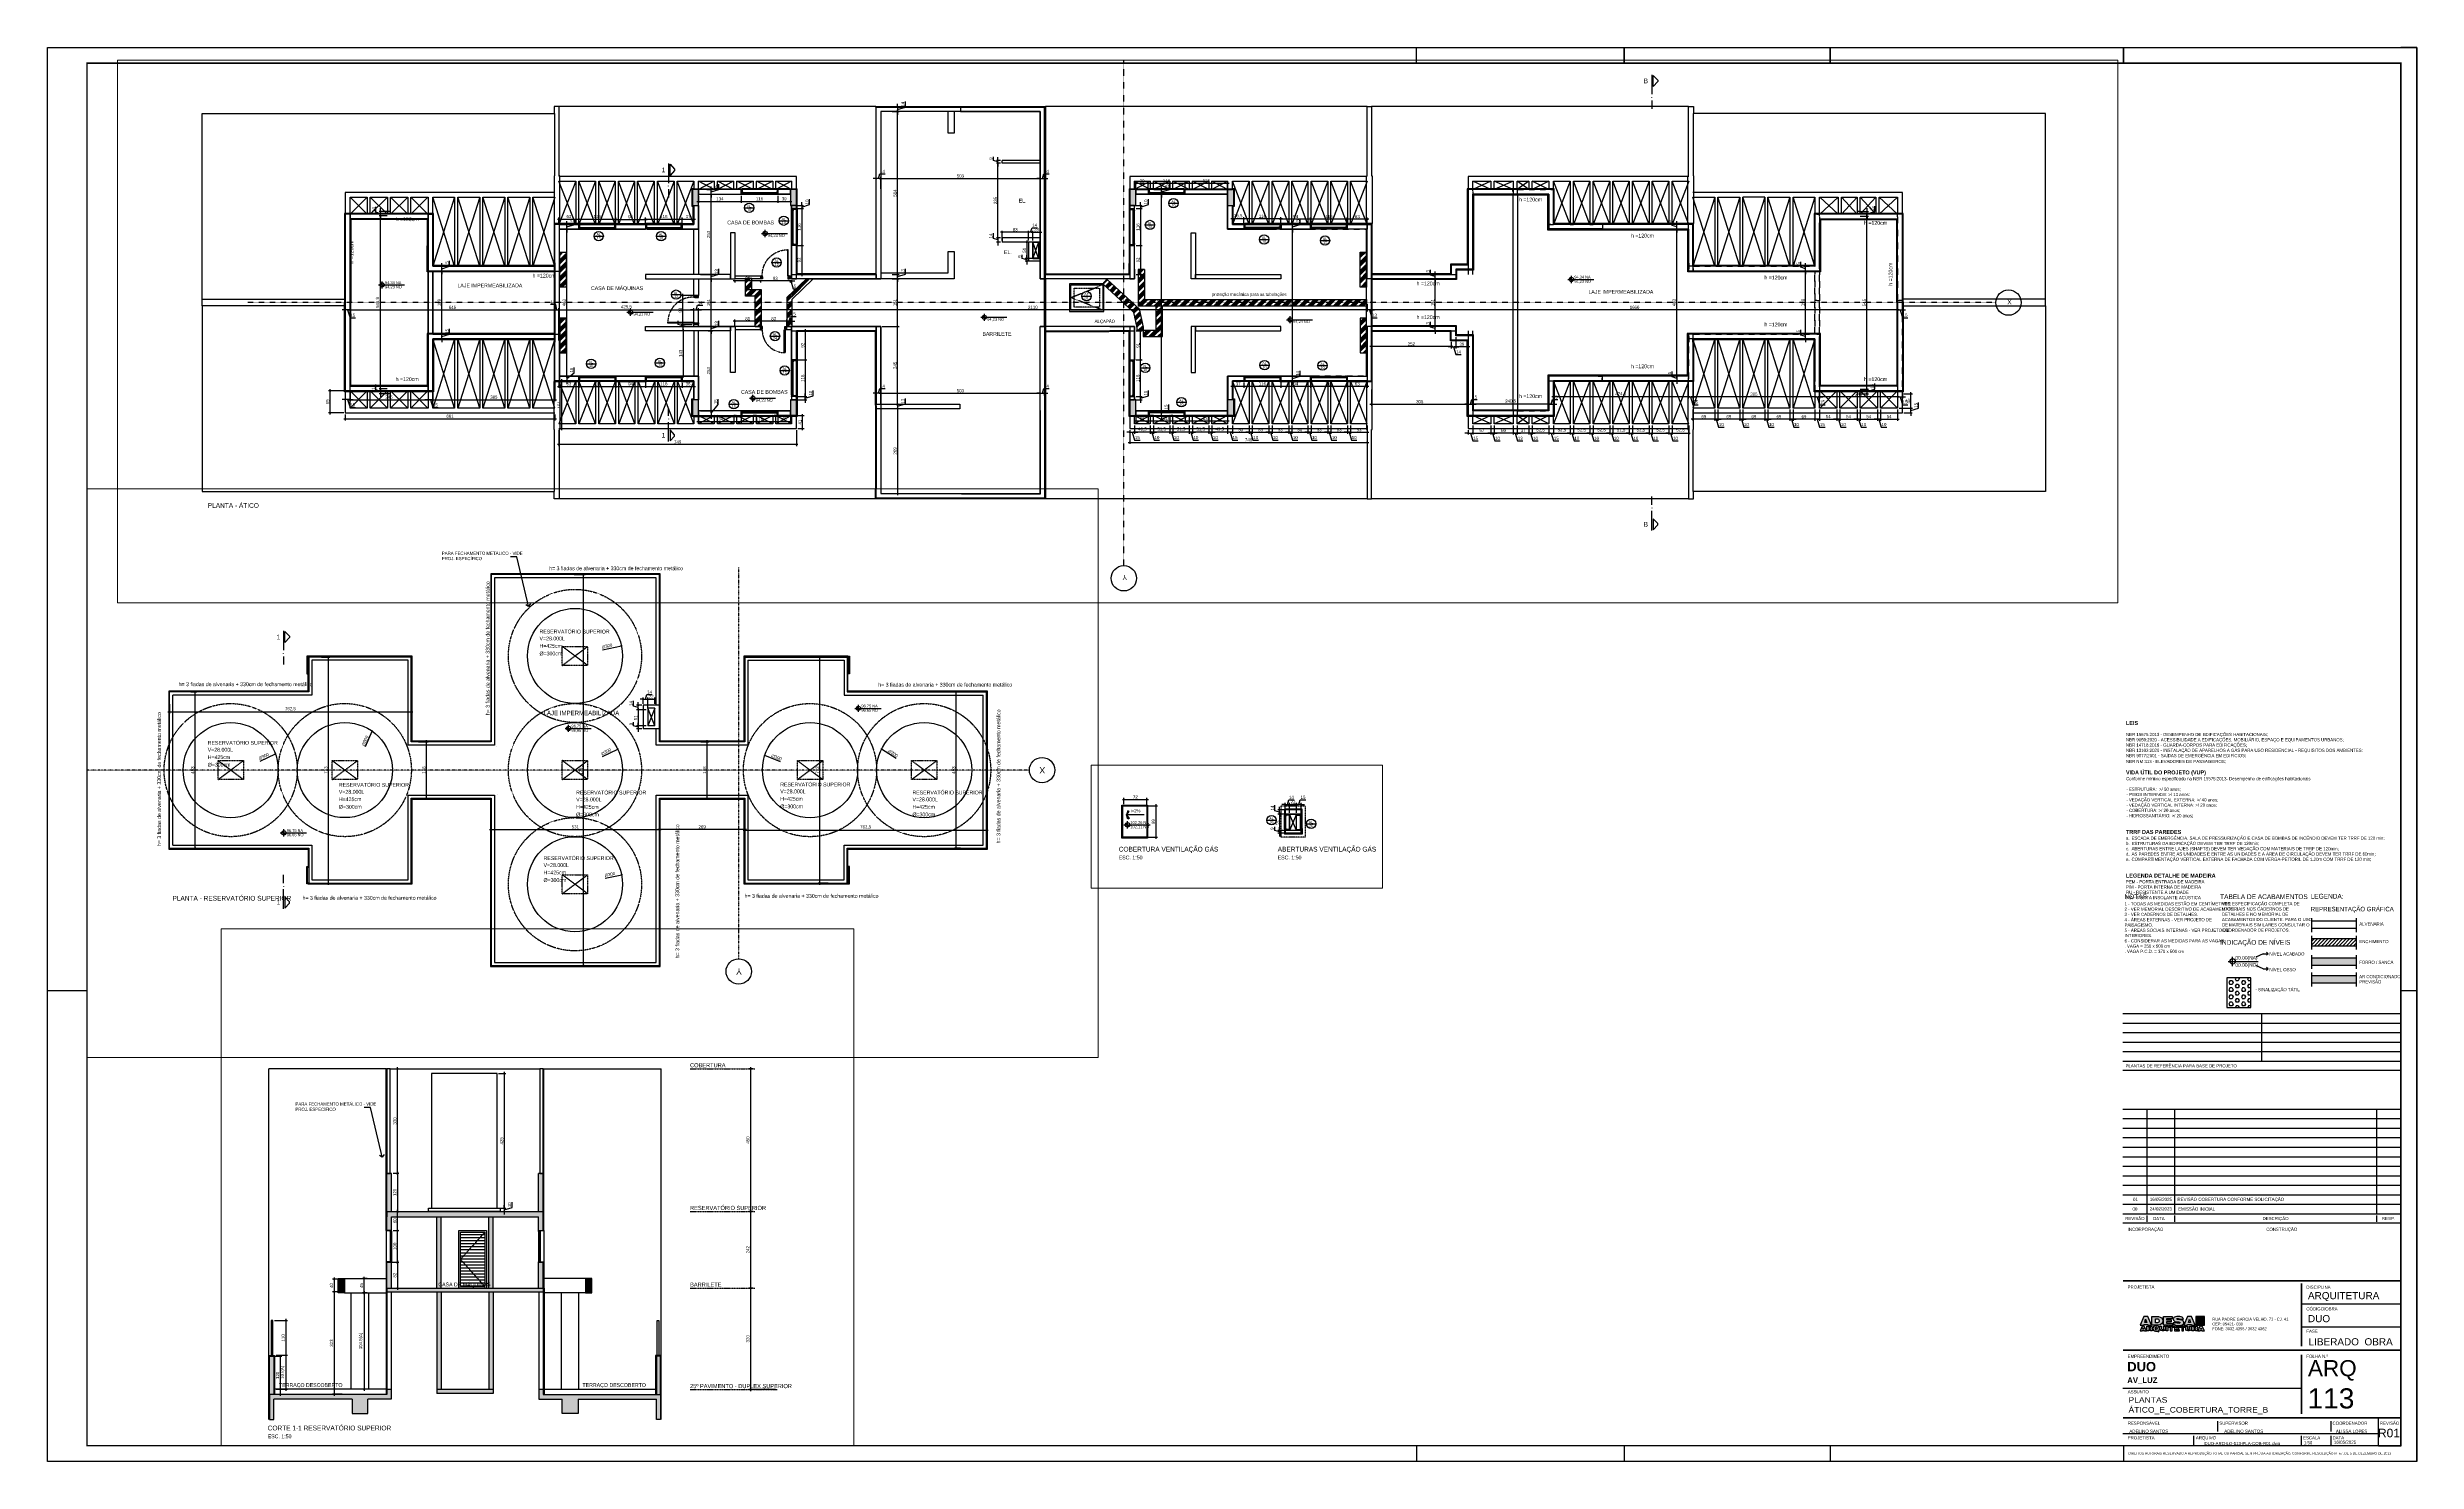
# Paper-space layout 'Layout1' of a CAD drawing. Header units: metres. Extents: x 2 to 1497, y 1 to 893.
# The model-space entities are those that its viewports show. They can reach past a viewport. Long polylines and large blocks are cut down to what shows.
import ezdxf
from ezdxf import colors
from ezdxf.entities.mleader import LeaderData, LeaderLine
from ezdxf.enums import TextEntityAlignment as Align
from ezdxf.math import Vec2, Vec3

# ---------------------------------------------------------------- set-up
doc = ezdxf.new("R2010")
doc.units = ezdxf.units.M
for name, pattern in [('CONTINUOS', [0]), ('DASHEDX2', [1.5, 1, -0.5]), ('ESTILO_TQS_0001', [1, 0.7, -0.3]), ('ESTILO_TQS_0004', [1.12, 0.5, -0.2, 0.01, -0.2, 0.01, -0.2])]:
    doc.linetypes.add(name, pattern=pattern)
for name, color, linetype in [('1', 232, 'DASHEDX2'), ('20', 232, 'Continuous'), ('201', 232, 'CONTINUOS'), ('205', 7, 'ESTILO_TQS_0004'), ('21', 232, 'Continuous'), ('210', 15, 'ESTILO_TQS_0001'), ('237', 232, 'Continuous'), ('28', 232, 'Continuous'), ('29', 2, 'Continuous'), ('3', 2, 'Continuous'), ('ARQ-ALV ACAB', 4, 'Continuous'), ('ARQ-ALV OSSO', 5, 'Continuous'), ('ARQ-AUX', 7, 'Continuous'), ('ARQ-AUX1', 1, 'Continuous'), ('ARQ-AUX2', 2, 'Continuous'), ('ARQ-CAX', 1, 'Continuous'), ('ARQ-CAX @ 1', 1, 'Continuous'), ('ARQ-DIM', 2, 'Continuous'), ('ARQ-DRYWALL', 7, 'Continuous'), ('ARQ-EST', 2, 'Continuous'), ('ARQ-FOLHA', 7, 'Continuous'), ('ARQ-PRJ', 7, 'DASHEDX2'), ('ARQ-SIM', 1, 'Continuous'), ('ARQ-TXT', 2, 'Continuous'), ('FOLHA', 7, 'Continuous')]:
    doc.layers.add(name, color=color, linetype=linetype)
doc.layers.add('ARQ-FORRO', color=9, linetype='Continuous', lineweight=5)
doc.styles.add('Adesa', font='ARIALN.TTF')
doc.styles.add('Arial', font='arial.ttf')
doc.styles.add('M50', font='ARIALN.TTF', dxfattribs={"height": 0.15})
doc.styles.add('RL CARIMBO', font='arial.ttf', dxfattribs={"width": 0.9, "height": 15})
doc.styles.get("Standard").update_dxf_attribs({"font": 'arial.ttf'})
doc.dimstyles.new('ADESA 1-0050', dxfattribs={"dimtxt": 0.1, "dimasz": 0.1, "dimexe": 0.05, "dimexo": 0.05, "dimgap": 0.03, "dimtad": 1, "dimdec": 1, "dimlfac": 100, "dimzin": 12, "dimtxsty": 'Adesa', "dimblk": 'DOTSMALL', "dimcen": 1, "dimdle": 0.05, "dimclrd": 1, "dimclre": 1, "dimclrt": 256, "dimazin": 3, "dimtm": 1e-09, "dimtfac": 1, "dimtdec": 1, "dimtmove": 1, "dimatfit": 0, "dimldrblk": 'DOTSMALL', "dimfxl": 0.8, "dimtvp": 2, "dimtolj": 1, "dimtzin": 0, "dimarcsym": 0})
pattern_1 = [(0, (2.44636, 1.95), (0, 0.09525), [])]

# ---------------------------------------------------------------- blocks, each defined once
blk = doc.blocks.new('FL-A0')
for p, q in [((-1000, 0), (-1000, 892)), ((-136.2, 882), (-136.2, 892)), ((-5.2, 892), (-5.2, 882)), ((-5.2, 882), (-5.2, 892)), ((124.8, 892), (124.8, 882)), ((124.8, 882), (124.8, 892)), ((309.8, 892), (309.8, 882)), ((309.8, 882), (309.8, 892)), ((494.8, 0), (494.8, 892)), ((-136.2, 10), (-136.2, 0)), ((-5.2, 10), (-5.2, 0)), ((-5.2, 10), (-5.2, 0)), ((124.8, 10), (124.8, 0)), ((124.8, 10), (124.8, 0)), ((309.8, 10), (309.8, 0)), ((309.8, 10), (309.8, 0))]:
    blk.add_line(p, q)
at = {"const_width": 1}
blk.add_lwpolyline([(-975, 882), (484.8, 882), (484.8, 10), (-975, 10)], close=True, dxfattribs=at)
at = {"layer": 'FOLHA'}
for p, q in [((-1000, 0), (-1000, 892)), ((-1000, 892), (494.8, 892)), ((494.8, 892), (484.8, 892)), ((494.8, 892), (494.8, 0)), ((-975, 297), (-1000, 297)), ((494.8, 297), (484.8, 297)), ((494.8, 0), (-1000, 0))]:
    blk.add_line(p, q, dxfattribs=at)
blk = doc.blocks.new('CARIMBO-JARDINS')
at = {"color": 2}
for p, q in [((-176.2, 274.3), (-1.2, 274.3)), ((-88.7, 244.3), (-88.7, 274.3)), ((-176.2, 268.3), (-1.2, 268.3)), ((-176.2, 262.3), (-1.2, 262.3)), ((-176.2, 256.3), (-1.2, 256.3)), ((-176.2, 250.3), (-1.2, 250.3)), ((-176.2, 214), (-1, 214)), ((-161.2, 214), (-161.2, 148)), ((-143.8, 214), (-143.8, 148)), ((-16.2, 214), (-16.2, 148)), ((-176.2, 208), (-1, 208)), ((-176.2, 202), (-1, 202)), ((-176.2, 196), (-1, 196)), ((-176.2, 190), (-1, 190)), ((-176.2, 184), (-1, 184)), ((-176.2, 178), (-1, 178)), ((-176.2, 172), (-1, 172)), ((-176.2, 166), (-1, 166)), ((-176.2, 160), (-1, 160)), ((-176.2, 154), (-1, 154)), ((-63.5, 91.1), (-1.4, 91.1)), ((-63.5, 76.6), (-1.4, 76.6))]:
    blk.add_line(p, q, dxfattribs=at)
at = {"color": 3}
for p, q in [((-176.2, 244.3), (-1.2, 244.3)), ((-1.2, 238.3), (-176.2, 238.3)), ((-176.2, 148), (-1, 148)), ((-1, 142), (-176.2, 142)), ((-161.2, 147), (-161.2, 143)), ((-143.8, 147), (-143.8, 143)), ((-16.2, 147), (-16.2, 143))]:
    blk.add_line(p, q, dxfattribs=at)
at = {"color": 3, "linetype": 'Continuous', "const_width": 1}
for points in [[(-176.2, 105.7), (-1.4, 105.7)], [(-63.5, 64.4), (-63.5, 104.2)], [(-176.2, 62), (-1.4, 62)], [(-63.5, 21.6), (-63.5, 59.1)], [(-176.2, 19.3), (-1, 19.3)]]:
    blk.add_lwpolyline(points, dxfattribs=at)
at = {"color": 2}
for points in [[(-176.2, 38), (-63.5, 38)], [(-176.2, 9.3), (-15, 9.3)]]:
    blk.add_lwpolyline(points, dxfattribs=at)
at = {"color": 2, "linetype": 'Continuous', "ltscale": 0.5}
for points in [[(-116.3, 10.7), (-116.3, 17.2)], [(-44.9, 10.7), (-44.9, 17.2)], [(-15, 1.5), (-15, 19.3)], [(-131.4, 1.5), (-131.4, 7.9)], [(-63.5, 1.5), (-63.5, 7.9)], [(-44.9, 1.5), (-44.9, 7.9)]]:
    blk.add_lwpolyline(points, dxfattribs=at)
at = {"color": 2, "style": 'RL CARIMBO', "width": 0.9}
blk.add_text('PLANTAS DE REFERÊNCIA PARA BASE DE PROJETO', height=2, dxfattribs=at).set_placement((-174.6, 240.3))
for s, p in [('REVISÃO', (-168.7, 146)), ('DATA ', (-153.2, 146)), ('RESP.', (-8.7, 146))]:
    blk.add_text(s, height=2, dxfattribs=at).set_placement(p, align=Align.TOP_CENTER)
at = {"color": 3, "style": 'RL CARIMBO', "width": 0.9}
for s, p in [('INCORPORAÇÃO', (-173.3, 137.2)), ('CONSTRUÇÃO', (-85.8, 137.2)), ('PROJETISTA', (-173.3, 100.8)), ('DISCIPLINA', (-60.5, 100.7)), ('CÓDIGO/OBRA', (-60.5, 87)), ('FASE', (-60.5, 72.9)), ('EMPREENDIMENTO', (-173.3, 57.1)), ('FOLHA N.º', (-60.5, 57.1)), ('ASSUNTO', (-173.2, 34.7)), ('RESPONSÁVEL', (-173.2, 14.9)), ('SUPERVISOR', (-115.4, 14.9)), ('COORDENADOR', (-44, 14.9)), ('REVISÃO', (-14.1, 14.9)), ('PROJETISTA', (-173.2, 5.7)), ('ARQUIVO', (-130.2, 5.7)), ('ESCALA', (-62.6, 5.7)), ('DATA', (-44, 5.7))]:
    blk.add_text(s, height=2, dxfattribs=at).set_placement(p)
at = {"color": 2, "style": 'RL CARIMBO', "width": 0.9}
blk.add_text('DESCRIÇÃO', height=2, dxfattribs=at).set_placement((-88.1, 146), align=Align.TOP_LEFT)
blk = doc.blocks.new('LOGO ADESA')
at = {"layer": 'FOLHA', "true_color": 0x006983}
h = blk.add_hatch(color=146, dxfattribs=at)
h.dxf.hatch_style = 1
h.paths.add_polyline_path([(4, 4.5), (2.9, 4.5), (1.9, 4.5), (0, 0), (1.8, 0), (1.9, 0.4), (2.9, 0.4), (4, 0.4), (4.1, 0), (5.9, 0)])
h.paths.add_polyline_path([(3.5, 1.5), (2.9, 1.5), (2.4, 1.5), (2.9, 3.1)], flags=16)
h.paths.add_polyline_path([(6.2, 4.5), (6.2, 0), (9.7, 0, 0.948907), (9.7, 4.5)])
h.paths.add_polyline_path([(8, 3.4), (8.9, 3.4, -0.931092), (9.1, 1.2), (8, 1.2)], flags=16)
h.paths.add_polyline_path([(16.8, 3.4), (16.8, 4.5), (12.2, 4.5), (12.2, 0), (17, 0), (17, 1.1), (13.9, 1.1), (13.9, 1.7), (16.3, 1.7), (16.3, 2.8), (13.9, 2.8), (13.9, 3.4)])
h.paths.add_polyline_path([(20.5, 3.4, -0.237413), (20.7, 3.2), (22.7, 3.2, 0.178244), (22.4, 3.9, 0.159561), (21.6, 4.4, 0.040162), (20, 4.6, 0.078066), (18.5, 4.4, 0.12263), (17.7, 4, 0.165276), (17.4, 3.5, 0.071413), (17.4, 2.9, 0.094699), (17.5, 2.6, 0.166692), (18.2, 2, 0.094522), (19.5, 1.7, -0.029062), (20.1, 1.7, -0.020422), (20.5, 1.6, -0.002895), (20.6, 1.6, -0.253582), (20.9, 1.4, -0.244103), (20.8, 1.2, -0.158589), (20.6, 1, -0.13145), (19.9, 1, -0.045808), (19.6, 1.1, -0.270689), (19.4, 1.3), (17.3, 1.3, 0.28517), (18.6, 0, 0.068195), (20.1, -0.2, 0.078133), (22, 0.1, 0.324293), (22.9, 1.4, 0.386526), (21.7, 2.7), (19.7, 3, -0.100578), (19.4, 3.1, -0.633349), (19.4, 3.5, -0.221103)])
h.paths.add_polyline_path([(24.9, 4.5), (23, 0), (24.8, 0), (24.9, 0.4), (25.9, 0.4), (26.9, 0.4), (27, 0), (28.9, 0), (26.9, 4.5), (25.9, 4.5)])
h.paths.add_polyline_path([(25.9, 3.1), (26.5, 1.5), (25.9, 1.5), (25.3, 1.5)], flags=16)
h.paths.add_polyline_path([(32, -0.5), (31.4, -0.5), (30.3, -3), (31.4, -3), (31.4, -2.8), (32, -2.8), (32.6, -2.8), (32.6, -3), (33.7, -3), (32.6, -0.5)])
h.paths.add_polyline_path([(32, -1.3), (32.3, -2.1), (32, -2.1), (31.7, -2.1)], flags=16)
h.paths.add_polyline_path([(27.1, -0.5), (27.1, -3), (28.1, -3), (28.1, -2.3), (28.9, -2.3, -0.29686), (29, -2.4), (29, -3), (30.1, -3), (30.1, -2.2, 0.285546), (29.7, -1.8, 0.266418), (30.1, -1.4), (30.1, -0.9, 0.296968), (29.3, -0.5)])
h.paths.add_polyline_path([(28.2, -1.1), (28.9, -1.1, -0.918201), (28.9, -1.6), (28.2, -1.6)], flags=16)
h.paths.add_polyline_path([(1.7, -0.5), (1.1, -0.5), (0, -3), (1, -3), (1.1, -2.8), (1.7, -2.8), (2.2, -2.8), (2.3, -3), (3.3, -3), (2.2, -0.5)])
h.paths.add_polyline_path([(1.7, -1.3), (2, -2.1), (1.7, -2.1), (1.3, -2.1)], flags=16)
h.paths.add_polyline_path([(3.5, -0.5), (3.5, -3), (4.5, -3), (4.5, -2.2), (5.3, -2.2, -0.29686), (5.4, -2.4), (5.4, -3), (6.4, -3), (6.4, -2.2, 0.285546), (6.1, -1.8, 0.266418), (6.4, -1.4), (6.4, -0.9, 0.296968), (5.7, -0.5)])
h.paths.add_polyline_path([(4.6, -1.1), (5.3, -1.1, -0.918201), (5.3, -1.6), (4.6, -1.6)], flags=16)
h.paths.add_polyline_path([(8.1, -0.4, 0.187369), (7, -0.9, 0.315446), (7, -2.6, 0.187369), (8.1, -3.1), (8.8, -3.1, 0.0369), (9, -3), (9.5, -3.5), (10, -3.1), (9.7, -2.7, 0.043768), (9.9, -2.6, 0.315446), (9.9, -0.9, 0.187369), (8.8, -0.4)])
h.paths.add_polyline_path([(8.8, -1.2, -0.329329), (9, -2.1), (8.8, -1.8), (8.3, -2.2), (8.5, -2.4, -0.179141), (8.1, -2.3, -0.447153), (8.1, -1.2, -0.305995)], flags=16)
h.paths.add_polyline_path([(12.4, -1.9, -0.17674), (12.3, -2.2, -0.173532), (12, -2.3), (11.8, -2.3), (11.7, -2.3, -0.173532), (11.4, -2.2, -0.152792), (11.3, -2), (11.3, -0.5), (10.4, -0.5), (10.4, -2, 0.102402), (10.5, -2.3, 0.302428), (11.5, -3), (11.8, -3), (12.2, -3, 0.295825), (13.2, -2.3, 0.102402), (13.3, -2), (13.3, -0.5), (12.4, -0.5)])
h.paths.add_polyline_path([(14.6, -0.5), (13.6, -0.5), (13.6, -3), (14.6, -3)])
h.paths.add_polyline_path([(16.8, -1.1), (17.7, -1.1), (17.7, -0.5), (14.9, -0.5), (14.9, -1.1), (15.8, -1.1), (15.8, -3), (16.8, -3)])
h.paths.add_polyline_path([(18, -0.5), (18, -3), (20.7, -3), (20.7, -2.4), (18.9, -2.4), (18.9, -2), (20.3, -2), (20.3, -1.4), (18.9, -1.4), (18.9, -1.1), (20.6, -1.1), (20.6, -0.5)])
h.paths.add_polyline_path([(20.9, -0.5), (20.9, -1.1), (21.8, -1.1), (21.8, -3), (22.7, -3), (22.7, -1.1), (23.6, -1.1), (23.6, -0.5)])
h.paths.add_polyline_path([(25.9, -1.9, -0.17674), (25.8, -2.2, -0.173532), (25.6, -2.3), (25.4, -2.3), (25.2, -2.3, -0.173532), (25, -2.2, -0.152792), (24.9, -2), (24.9, -0.5), (23.9, -0.5), (23.9, -2, 0.102402), (24, -2.3, 0.302428), (25.1, -3), (25.4, -3), (25.8, -3, 0.295825), (26.8, -2.3, 0.102402), (26.8, -2), (26.8, -0.5), (25.9, -0.5)])
at = {"layer": 'FOLHA'}
h = blk.add_hatch(color=7, dxfattribs=at)
h.dxf.hatch_style = 1
h.paths.add_polyline_path([(29.2, 0), (33.7, 0), (33.7, 4.5), (29.2, 4.5)])
at = {"color": 7}
blk.add_lwpolyline([(29.2, 0), (33.7, 0), (33.7, 4.5), (29.2, 4.5)], close=True, dxfattribs=at)
at = {"layer": 'FOLHA', "color": 146, "true_color": 0x006983}
for points in [[(2.9, 4.5), (1.9, 4.5), (0, 0), (1.8, 0), (1.9, 0.4), (2.9, 0.4), (4, 0.4), (4.1, 0), (5.9, 0), (4, 4.5)], [(2.9, 1.5), (2.4, 1.5), (2.9, 3.1), (3.5, 1.5)], [(17, 0), (12.2, 0), (12.2, 4.5), (16.8, 4.5), (16.8, 3.4), (13.9, 3.4), (13.9, 2.8), (16.3, 2.8), (16.3, 1.7), (13.9, 1.7), (13.9, 1.1), (17, 1.1)], [(25.9, 4.5), (24.9, 4.5), (23, 0), (24.8, 0), (24.9, 0.4), (25.9, 0.4), (26.9, 0.4), (27, 0), (28.9, 0), (26.9, 4.5)], [(25.9, 1.5), (25.3, 1.5), (25.9, 3.1), (26.5, 1.5)], [(1.7, -0.5), (1.1, -0.5), (0, -3), (1, -3), (1.1, -2.8), (1.7, -2.8), (2.2, -2.8), (2.3, -3), (3.3, -3), (2.2, -0.5)], [(1.7, -2.1), (1.3, -2.1), (1.7, -1.3), (2, -2.1)], [(13.6, -0.5), (14.6, -0.5), (14.6, -3), (13.6, -3)], [(32, -0.5), (31.4, -0.5), (30.3, -3), (31.4, -3), (31.4, -2.8), (32, -2.8), (32.6, -2.8), (32.6, -3), (33.7, -3), (32.6, -0.5)], [(32, -2.1), (31.7, -2.1), (32, -1.3), (32.3, -2.1)]]:
    blk.add_lwpolyline(points, close=True, dxfattribs=at)
for points in [[(6.2, 0), (6.2, 4.5), (9.7, 4.5, -0.948907), (9.7, 0)], [(8, 1.2), (8, 3.4), (8.9, 3.4, -0.931092), (9.1, 1.2)], [(5.7, -0.5, -0.296968), (6.4, -0.9), (6.4, -1.4, -0.266418), (6.1, -1.8, -0.285546), (6.4, -2.2), (6.4, -3), (5.4, -3), (5.4, -2.4, 0.29686), (5.3, -2.2), (4.5, -2.2), (4.5, -3), (3.5, -3), (3.5, -0.5)], [(4.6, -1.6), (5.3, -1.6, 0.885214), (5.3, -1.1), (4.6, -1.1)], [(7, -2.6, 0.187369), (8.1, -3.1), (8.8, -3.1, 0.0369), (9, -3), (9.5, -3.5), (10, -3.1), (9.7, -2.7, 0.043768), (9.9, -2.6, 0.315446), (9.9, -0.9, 0.187369), (8.8, -0.4), (8.1, -0.4, 0.187369), (7, -0.9, 0.315446)], [(11.8, -3), (11.5, -3, -0.295825), (10.5, -2.3, -0.102402), (10.4, -2), (10.4, -0.5), (10.4, -0.5), (11.3, -0.5), (11.3, -1.9, 0.17674), (11.4, -2.2, 0.159698), (11.6, -2.3, 0.071182), (11.7, -2.3), (11.8, -2.3), (12, -2.3, 0.071182), (12.1, -2.3, 0.159698), (12.3, -2.2, 0.17674), (12.4, -1.9), (12.4, -0.5), (13.3, -0.5), (13.3, -0.5), (13.3, -2, -0.102402), (13.2, -2.3, -0.295825), (12.2, -3)], [(25.4, -3), (25, -3, -0.295825), (24, -2.3, -0.102402), (23.9, -2), (23.9, -0.5), (23.9, -0.5), (24.9, -0.5), (24.9, -1.9, 0.17674), (25, -2.2, 0.159698), (25.2, -2.3, 0.071182), (25.2, -2.3), (25.4, -2.3), (25.6, -2.3, 0.071182), (25.6, -2.3, 0.159698), (25.8, -2.2, 0.17674), (25.9, -1.9), (25.9, -0.5), (26.8, -0.5), (26.8, -0.5), (26.8, -2, -0.102402), (26.8, -2.3, -0.295825), (25.8, -3)], [(29.3, -0.5, -0.296968), (30.1, -0.9), (30.1, -1.4, -0.266418), (29.7, -1.8, -0.285546), (30.1, -2.2), (30.1, -3), (29, -3), (29, -2.4, 0.29686), (28.9, -2.3), (28.1, -2.3), (28.1, -3), (27.1, -3), (27.1, -0.5)], [(28.2, -1.6), (28.9, -1.6, 0.885214), (28.9, -1.1), (28.2, -1.1)]]:
    blk.add_lwpolyline(points, format="xyb", close=True, dxfattribs=at)
for points in [[(17.3, 1.3), (17.3, 1.3, 0.283261), (18.6, 0, 0.068195), (20.1, -0.2, 0.078133), (22, 0.1, 0.324293), (22.9, 1.4, 0.386526), (21.7, 2.7), (19.7, 3, -0.100578), (19.4, 3.1, -0.633349), (19.4, 3.5, -0.221103), (20.5, 3.4, -0.237413), (20.7, 3.2), (22.7, 3.2), (22.7, 3.2, 0.167313), (22.4, 3.9, 0.159561), (21.6, 4.4, 0.040162), (20, 4.6, 0.078066), (18.5, 4.4, 0.12263), (17.7, 4, 0.165276), (17.4, 3.5, 0.071413), (17.4, 2.9, 0.094699), (17.5, 2.6, 0.166692), (18.2, 2, 0.094522), (19.5, 1.7, -0.029062), (20.1, 1.7, -0.020422), (20.5, 1.6, -0.002895), (20.6, 1.6, -0.253582), (20.9, 1.4, -0.244103), (20.8, 1.2, -0.158589), (20.6, 1, -0.13145), (19.9, 1, -0.045808), (19.6, 1.1, -0.270689), (19.4, 1.3), (17.3, 1.3)], [(8.8, -1.2, 0.305995), (8.1, -1.2, 0.447153), (8.1, -2.3, 0.179141), (8.5, -2.4), (8.3, -2.2), (8.8, -1.8), (9, -2.1, 0.329329), (8.8, -1.2)]]:
    blk.add_lwpolyline(points, format="xyb", dxfattribs=at)
for points in [[(14.9, -0.5), (14.9, -1.1), (15.8, -1.1), (15.8, -3), (16.8, -3), (16.8, -1.1), (17.7, -1.1), (17.7, -0.5), (14.9, -0.5), (17.7, -0.5)], [(18, -0.5), (18, -3), (20.7, -3), (20.7, -2.4), (18.9, -2.4), (18.9, -2), (20.3, -2), (20.3, -1.4), (18.9, -1.4), (18.9, -1.1), (20.6, -1.1), (20.6, -0.5), (18, -0.5)], [(20.9, -0.5), (20.9, -1.1), (21.8, -1.1), (21.8, -3), (22.7, -3), (22.7, -1.1), (23.6, -1.1), (23.6, -0.5), (20.9, -0.5), (23.6, -0.5)]]:
    blk.add_lwpolyline(points, dxfattribs=at)
at = {"layer": 'ARQ-FOLHA', "insert": (37.8, 3.9), "char_height": 1.5, "width": 41.969, "attachment_point": 1, "style": 'Arial'}
blk.add_mtext('RUA PADRE GARCIA VELHO, 73 - CJ. 41\\PCEP: 05421- 030\\PFONE: 3032 4355 / 3032 4362 ', dxfattribs=at)
blk = doc.blocks.new('.CARIMBO')
at = {"layer": 'ARQ-DIM'}
blk.add_lwpolyline([(161.2, 7.5), (175.2, 7.5), (175.2, 25.2)], dxfattribs=at)
at = {"color": 2}
blk.add_blockref('CARIMBO-JARDINS', (176.2, 5.9), dxfattribs=at)
at = {"layer": 'ARQ-FOLHA', "xscale": 1.20352306414466, "yscale": 1.20352306414466, "zscale": 1.20352306414466}
blk.add_blockref('LOGO ADESA', (10.8, 83.6), dxfattribs=at)
at = {"color": 2, "style": 'RL CARIMBO', "width": 0.9}
blk.add_text('DUO-ARQ-LO-113-PLA-COB-R01.dwg', height=2, dxfattribs=at).set_placement((51.4, 8))
at = {"color": 4, "attachment_point": 1, "style": 'Arial'}
for s, width, insert, char_height in [('ARQUITETURA', 3.126, (116.7, 104.5), 4.5), ('{\\C2;DUO}', 3.126, (116.7, 90), 4.5), ('{\\C5;LIBERADO  OBRA}', 75.072, (117.1, 75.4), 4.5), ('{\\fArial|b1|i0|c0|p34;DUO\\P\\H0.59829x;AV_LUZ}', 3.126, (2.7, 60.4), 5.85), ('{\\C5;ARQ}', 3.126, (116.7, 61.6), 10.16), ('{\\C2;ADELINO SANTOS}', 44.405, (4, 17.7), 2), ('{\\C2;ADELINO SANTOS}', 44.405, (63.9, 17.7), 2), ('{\\C2;ALISSA LOPES}', 44.405, (134.3, 17.7), 2)]:
    blk.add_mtext_dynamic_manual_height_columns(s, width=width, gutter_width=1, heights=[0], dxfattribs=dict(at, insert=insert, char_height=char_height))
at = {"layer": 'ARQ-FOLHA', "style": 'Arial'}
blk.add_text('00', height=2, dxfattribs=at).set_placement((9.1, 155.9), align=Align.RIGHT)
blk.add_text('EMISSÃO INICIAL', height=2, dxfattribs=at).set_placement((34.8, 155.9))
at = {"layer": 'FOLHA', "style": 'Arial'}
blk.add_text('DIREITOS AUTORAIS RESERVADO A REPRODUÇÃO TOTAL OU PARCIAL SEM PRÉVIA AUTORIZAÇÃO, CONFORME RESOLUÇÃO N° 67, DE 5 DE DEZEMBRO DE 2013', height=1.5, dxfattribs=at).set_placement((3.4, 2))
blk = doc.blocks.new('REF_LEG$0$SBPLNIV2')
for p, q in [((-0.25, 0), (1.44, 0)), ((0, -0.27), (0, 0.26))]:
    blk.add_line(p, q)
blk.add_circle((0, 0), 0.15)
at = {"color": 2, "style": 'Adesa'}
for tag, p in [('NIVELA', (0.15, 0.1)), ('NIVELO', (0.15, -0.3))]:
    blk.add_attdef(tag, p, '', height=0.2, dxfattribs=at)
blk = doc.blocks.new('CARIMBO')
h = blk.add_hatch()
h.set_pattern_fill('HEX', color=256, scale=0.4125, angle=180, style=0)
h.set_pattern_definition([(180, (75.6412, 290.77), (-3e-16, -2.26845), [1.3097, -2.61938]), (300, (75.6412, 290.77), (1.96453, 1.13422), [1.3097, -2.61938]), (240, (74.3315, 290.77), (1.96453, -1.13422), [1.3097, -2.61938])])
h.paths.add_polyline_path([(80.5, 302.2), (65.5, 302.2), (65.5, 283.5), (80.5, 283.5)])
at = {"layer": 'ARQ-AUX1'}
h = blk.add_hatch(dxfattribs=at)
h.set_pattern_fill('ANSI31', color=256, scale=0.5)
h.set_pattern_definition([(45, (-741.3556, -163.1018), (-1.122532, 1.122532), [])])
h.paths.add_polyline_path([(147, 326.9), (118.8, 326.9), (118.8, 322.4), (147, 322.4)])
at = {"layer": 'ARQ-DRYWALL', "ltscale": 10}
blk.add_hatch(color=162, dxfattribs=at).paths.add_polyline_path([(147, 303.5), (118.8, 303.5), (118.8, 299), (147, 299)])
at = {"layer": 'ARQ-FORRO'}
h = blk.add_hatch(color=256, dxfattribs=at)
h.dxf.hatch_style = 1
h.paths.add_polyline_path([(147, 314.6), (118.8, 314.6), (118.8, 310.1), (147, 310.1)])
blk.add_lwpolyline([(80.5, 302.2), (65.5, 302.2), (65.5, 283.5), (80.5, 283.5)], close=True)
at = {"layer": 'ARQ-AUX2'}
for p, q in [((118.8, 338), (147, 338)), ((118.8, 333.5), (147, 333.5)), ((118.8, 326.9), (147, 326.9)), ((118.8, 322.4), (147, 322.4)), ((147, 314.6), (118.8, 314.6)), ((118.8, 310.1), (147, 310.1)), ((118.8, 303.5), (147, 303.5)), ((118.8, 299), (147, 299))]:
    blk.add_line(p, q, dxfattribs=at)
at = {"layer": 'ARQ-SIM'}
for p, q in [((118.8, 339.8), (118.8, 331)), ((147, 339.8), (147, 331)), ((88.4, 317.3), (83.8, 315.2)), ((88.4, 317.3), (91.4, 317.3)), ((91.4, 317.3), (90.4, 318.3)), ((91.4, 317.3), (90.4, 316.4)), ((118.8, 328.7), (118.8, 319.9)), ((118.8, 316.5), (118.8, 307.7)), ((147, 328.7), (147, 319.9)), ((147, 316.5), (147, 307.7)), ((88.4, 307.7), (83.8, 309.8)), ((88.4, 307.7), (91.4, 307.7)), ((91.4, 307.7), (90.4, 308.6)), ((91.4, 307.7), (90.4, 306.7)), ((118.8, 305.4), (118.8, 296.6)), ((147, 305.4), (147, 296.6))]:
    blk.add_line(p, q, dxfattribs=at)
at = {"layer": 'ARQ-AUX', "color": 8}
blk.add_blockref('.CARIMBO', (-0.1, -0.6), dxfattribs=at)
at = {"layer": 'ARQ-TXT', "ltscale": 10, "xscale": 11.19999999999999, "yscale": 11.19999999999999, "zscale": 11.19999999999999}
blk.add_blockref('REF_LEG$0$SBPLNIV2', (69.1, 312.5), dxfattribs=at).add_auto_attribs({'NIVELA': '00.00(NA)', 'NIVELO': '00.00(NO)'})
at = {"layer": 'ARQ-TXT', "style": 'Adesa'}
for s, height, p in [('TABELA DE ACABAMENTOS', 3, (61.2, 351.8)), ('LEGENDA:', 3, (118.3, 352.1)), ('REPRESENTAÇÃO GRÁFICA', 2.8, (118.3, 344.1)), ('INDICAÇÃO DE NÍVEIS', 3, (61.2, 323))]:
    blk.add_text(s, height=height, dxfattribs=at).set_placement(p)
at = {"layer": 'ARQ-TXT', "ltscale": 10, "style": 'Adesa'}
for s, p in [('ALVENARIA', (149, 335.1)), ('NÍVEL ACABADO', (92.3, 316.2)), ('ENCHIMENTO', (149, 324)), ('NÍVEL OSSO', (92.3, 306.3)), ('AR CONDICIONADO', (148.9, 301.9)), ('FORRO / SANCA', (148.9, 310.9)), ('PREVISÃO', (148.9, 298.6))]:
    blk.add_text(s, height=2, dxfattribs=at).set_placement(p)
at = {"layer": 'ARQ-TXT', "insert": (1.8, 464.9), "char_height": 0.23, "attachment_point": 1, "style": 'Adesa'}
blk.add_mtext_dynamic_manual_height_columns('\\A1;{\\fArial Narrow|b1|i0|c0|p34;\\P\\P\\H10.86957x;LEIS\\P\\H0.8x;\\P\\fArial Narrow|b0|i0|c0|p34;NBR 15575:2013 - DESEMPENHO DE EDIFICAÇÕES HABITACIONAIS;\\PNBR 9050:2020 - ACESSIBILIDADE A EDIFICAÇÕES, MOBILIÁRIO, ESPAÇO E EQUIPAMENTOS URBANOS;\\PNBR 14718:2019 - GUARDA-CORPOS PARA EDIFICAÇÕES;\\PNBR 13103:2020 - INSTALAÇÃO DE APARELHOS A GÁS PARA USO RESIDENCIAL - REQUISITOS DOS AMBIENTES;\\PNBR 9077:2001 - SAÍDAS DE EMERGÊNCIA EM EDIFÍCIOS;\\P\\A0;\\fCalibri|b0|i0|c0|p34;\\H0.115x;\\P\\fArial Narrow|b0|i0|c0|p34;\\H8.6956x;NBR NM 313 - ELEVADORES DE PASSAGEIROS;\\P\\A1;\\P\\fArial Narrow|b1|i0|c0|p34;\\H1.25001x;VIDA ÚTIL DO PROJETO (VUP) \\P\\fArial Narrow|b0|i0|c0|p34;\\H0.8x;Conforme mínimo especificado na NBR 15575:2013- Desempenho de edificações habitacionais \\P\\P\\pi-0.69,l0.92,t1.84;-^IESTRUTURA:  \\A0;>/\\A1; 50 anos;\\P-^IPISOS INTERNOS: \\A0;>/\\A1; 13 anos;\\P-^IVEDAÇÃO VERTICAL EXTERNA: \\A0;>/\\A1; 40 anos;\\P-^IVEDAÇÃO VERTICAL INTERNA: \\A0;>/\\A1; 20 anos;\\P-^ICOBERTURA: \\A0;>/\\A1; 20 anos;\\P-^IHIDROSSANITÁRIO: \\A0;>/\\A1; 20 anos;\\P\\pi0,l0,tz;\\P\\P\\fArial Narrow|b1|i0|c0|p34;\\H1.25x;TRRF DAS PAREDES \\fArial Narrow|b0|i0|c0|p34;\\H0.8x;\\P\\A0;a.^I ESCADA DE EMERGÊNCIA, SALA DE PRESSURIZAÇÃO E CASA DE BOMBAS DE INCÊNDIO DEVEM TER TRRF DE 120 min;\\Pb.^I ESTRUTURAS DA EDIFICAÇÃO DEVEM TER TRRF DE 120min;\\Pc.^I ABERTURAS ENTRE LAJES (SHAFTS) DEVEM TER VEDAÇÃO COM MATERIAIS DE TRRF DE 120min;\\Pd.^I AS PAREDES ENTRE AS UNIDADES E ENTRE AS UNIDADES E A ÁREA DE CIRCULAÇÃO DEVEM TER TRRF DE 60min;\\Pe.^I COMPARTIMENTAÇÃO VERTICAL EXTERNA DE FACHADA COM VERGA-PEITORIL DE 1,20m COM TRRF DE 120 min;\\H0.115x;\\P\\A1;\\H8.69567x;\\P\\P\\A0;\\fArial Narrow|b1|i0|c0|p34;\\H1.24999x;LEGENDA DETALHE DE MADEIRA\\H0.115x;\\P\\fArial Narrow|b0|i0|c0|p34;\\H6.95652x;PEM - PORTA ENTRADA DE MADEIRA\\PPIM - PORTA INTERNA DE MADEIRA\\PRU - RESISTENTE À UMIDADE\\PPIA - PORTA INSOLANTE ACÚSTICA\\H0.115x;\\P\\A1;\\H8.69569x;\\P\\P }', width=202.946, gutter_width=25, heights=[137], dxfattribs=at)
at = {"layer": 'ARQ-TXT', "insert": (0.9, 354.8), "char_height": 2, "width": 56.24, "attachment_point": 1, "style": 'Adesa'}
blk.add_mtext('{\\H1.5x;NOTAS}\\P1 - TODAS AS MEDIDAS ESTÃO EM CENTÍMETROS.\\P2 - VER MEMORIAL DESCRITIVO DE ACABAMENTOS.\\P3 - VER CADERNOS DE DETALHES.\\P4 - ÁREAS EXTERNAS - VER PROJETO DE PAISAGISMO.\\P5 - ÁREAS SOCIAIS INTERNAS - VER PROJETO DE INTERIORES.\\P6 - CONSIDERAR AS MEDIDAS PARA AS VAGAS:\\P. VAGA = 250 x 500 cm\\P. VAGA P.C.D. = 370 x 500 cm', dxfattribs=at)
at = {"layer": 'ARQ-TXT', "ltscale": 10, "char_height": 2, "attachment_point": 1, "style": 'Adesa'}
for s, insert, width in [('VER ESPECIFICAÇÃO COMPLETA DE MATERIAIS NOS CADERNOS DE DETALHES E NO MEMORIAL DE ACABAMENTOS DO CLIENTE. PARA O USO DE MATERIAIS SIMILARES CONSULTAR O COORDENADOR DE PROJETOS.', (62.3, 349.9), 47.909), ('\\A1;- SINALIZAÇÃO TÁTIL ', (83.4, 295.7), 88.81)]:
    blk.add_mtext(s, dxfattribs=dict(at, insert=insert, width=width))
blk = doc.blocks.new('*U482')
at = {"color": 0, "linetype": 'ByBlock', "ltscale": 0.5}
for points in [[(0.02, -0.045), (0.02, -0.045), (0.02, -0.045), (0.02, -0.045), (0.02, -0.045), (0.02, -0.045), (0.02, -0.045), (0.02, -0.045), (0.02, -0.045), (0.03, -0.045), (0.03, -0.05), (0, -0.05), (0, 0), (0.03, 0), (0.03, -0.005), (0.02, -0.005), (0.02, -0.045)], [(1.08, -0.045), (1.08, -0.045), (1.08, -0.045), (1.08, -0.045), (1.08, -0.045), (1.08, -0.045), (1.08, -0.045), (1.08, -0.045), (1.08, -0.045), (1.07, -0.045), (1.07, -0.05), (1.1, -0.05), (1.1, 0), (1.07, 0), (1.07, -0.005), (1.08, -0.005), (1.08, -0.045)], [(0.025, -0.01), (0.06, -0.01), (0.06, -0.04), (0.025, -0.04)], [(1.075, -0.01), (1.04, -0.01), (1.04, -0.04), (1.075, -0.04)]]:
    blk.add_lwpolyline(points, close=True, dxfattribs=at)
at = {"color": 8, "linetype": 'ByBlock', "ltscale": 0.5}
for points in [[(1.07, 0), (0.03, 0)], [(1.07, -0.05), (0.03, -0.05)]]:
    blk.add_lwpolyline(points, dxfattribs=at)
at = {"color": 7, "linetype": 'ByBlock', "ltscale": 0.5}
blk.add_lwpolyline([(1.04, -0.01), (1.04, -0.04), (0.06, -0.04), (0.06, -0.01)], close=True, dxfattribs=at)
blk = doc.blocks.new('*U483')
at = {"color": 0, "linetype": 'ByBlock', "ltscale": 0.5}
for points in [[(0.02, -0.045), (0.02, -0.045), (0.02, -0.045), (0.02, -0.045), (0.02, -0.045), (0.02, -0.045), (0.02, -0.045), (0.02, -0.045), (0.02, -0.045), (0.03, -0.045), (0.03, -0.05), (0, -0.05), (0, 0), (0.03, 0), (0.03, -0.005), (0.02, -0.005), (0.02, -0.045)], [(1.08, -0.045), (1.08, -0.045), (1.08, -0.045), (1.08, -0.045), (1.08, -0.045), (1.08, -0.045), (1.08, -0.045), (1.08, -0.045), (1.08, -0.045), (1.07, -0.045), (1.07, -0.05), (1.1, -0.05), (1.1, 0), (1.07, 0), (1.07, -0.005), (1.08, -0.005), (1.08, -0.045)], [(0.025, -0.01), (0.06, -0.01), (0.06, -0.04), (0.025, -0.04)], [(1.075, -0.01), (1.04, -0.01), (1.04, -0.04), (1.075, -0.04)]]:
    blk.add_lwpolyline(points, close=True, dxfattribs=at)
at = {"color": 8, "linetype": 'ByBlock', "ltscale": 0.5}
for points in [[(1.07, 0), (0.03, 0)], [(1.07, -0.05), (0.03, -0.05)]]:
    blk.add_lwpolyline(points, dxfattribs=at)
at = {"color": 7, "linetype": 'ByBlock', "ltscale": 0.5}
blk.add_lwpolyline([(1.04, -0.01), (1.04, -0.04), (0.06, -0.04), (0.06, -0.01)], close=True, dxfattribs=at)
blk = doc.blocks.new('*U487')
at = {"color": 0, "linetype": 'ByBlock', "ltscale": 0.5}
for points in [[(0.02, -0.045), (0.02, -0.045), (0.02, -0.045), (0.02, -0.045), (0.02, -0.045), (0.02, -0.045), (0.02, -0.045), (0.02, -0.045), (0.02, -0.045), (0.03, -0.045), (0.03, -0.05), (0, -0.05), (0, 0), (0.03, 0), (0.03, -0.005), (0.02, -0.005), (0.02, -0.045)], [(1.08, -0.045), (1.08, -0.045), (1.08, -0.045), (1.08, -0.045), (1.08, -0.045), (1.08, -0.045), (1.08, -0.045), (1.08, -0.045), (1.08, -0.045), (1.07, -0.045), (1.07, -0.05), (1.1, -0.05), (1.1, 0), (1.07, 0), (1.07, -0.005), (1.08, -0.005), (1.08, -0.045)], [(0.025, -0.01), (0.06, -0.01), (0.06, -0.04), (0.025, -0.04)], [(1.075, -0.01), (1.04, -0.01), (1.04, -0.04), (1.075, -0.04)]]:
    blk.add_lwpolyline(points, close=True, dxfattribs=at)
at = {"color": 8, "linetype": 'ByBlock', "ltscale": 0.5}
for points in [[(1.07, 0), (0.03, 0)], [(1.07, -0.05), (0.03, -0.05)]]:
    blk.add_lwpolyline(points, dxfattribs=at)
at = {"color": 7, "linetype": 'ByBlock', "ltscale": 0.5}
blk.add_lwpolyline([(1.04, -0.01), (1.04, -0.04), (0.06, -0.04), (0.06, -0.01)], close=True, dxfattribs=at)
blk = doc.blocks.new('*U488')
at = {"color": 0, "linetype": 'ByBlock', "ltscale": 0.5}
for points in [[(0.02, -0.045), (0.02, -0.045), (0.02, -0.045), (0.02, -0.045), (0.02, -0.045), (0.02, -0.045), (0.02, -0.045), (0.02, -0.045), (0.02, -0.045), (0.03, -0.045), (0.03, -0.05), (0, -0.05), (0, 0), (0.03, 0), (0.03, -0.005), (0.02, -0.005), (0.02, -0.045)], [(1.08, -0.045), (1.08, -0.045), (1.08, -0.045), (1.08, -0.045), (1.08, -0.045), (1.08, -0.045), (1.08, -0.045), (1.08, -0.045), (1.08, -0.045), (1.07, -0.045), (1.07, -0.05), (1.1, -0.05), (1.1, 0), (1.07, 0), (1.07, -0.005), (1.08, -0.005), (1.08, -0.045)], [(0.025, -0.01), (0.06, -0.01), (0.06, -0.04), (0.025, -0.04)], [(1.075, -0.01), (1.04, -0.01), (1.04, -0.04), (1.075, -0.04)]]:
    blk.add_lwpolyline(points, close=True, dxfattribs=at)
at = {"color": 8, "linetype": 'ByBlock', "ltscale": 0.5}
for points in [[(1.07, 0), (0.03, 0)], [(1.07, -0.05), (0.03, -0.05)]]:
    blk.add_lwpolyline(points, dxfattribs=at)
at = {"color": 7, "linetype": 'ByBlock', "ltscale": 0.5}
blk.add_lwpolyline([(1.04, -0.01), (1.04, -0.04), (0.06, -0.04), (0.06, -0.01)], close=True, dxfattribs=at)
blk = doc.blocks.new('*U489')
at = {"color": 0, "linetype": 'ByBlock', "ltscale": 0.5}
for points in [[(0.02, -0.045), (0.02, -0.045), (0.02, -0.045), (0.02, -0.045), (0.02, -0.045), (0.02, -0.045), (0.02, -0.045), (0.02, -0.045), (0.02, -0.045), (0.03, -0.045), (0.03, -0.05), (0, -0.05), (0, 0), (0.03, 0), (0.03, -0.005), (0.02, -0.005), (0.02, -0.045)], [(1.085, -0.045), (1.085, -0.045), (1.085, -0.045), (1.085, -0.045), (1.085, -0.045), (1.085, -0.045), (1.085, -0.045), (1.085, -0.045), (1.085, -0.045), (1.075, -0.045), (1.075, -0.05), (1.105, -0.05), (1.105, 0), (1.075, 0), (1.075, -0.005), (1.085, -0.005), (1.085, -0.045)], [(0.025, -0.01), (0.06, -0.01), (0.06, -0.04), (0.025, -0.04)], [(1.08, -0.01), (1.045, -0.01), (1.045, -0.04), (1.08, -0.04)]]:
    blk.add_lwpolyline(points, close=True, dxfattribs=at)
at = {"color": 8, "linetype": 'ByBlock', "ltscale": 0.5}
for points in [[(1.075, 0), (0.03, 0)], [(1.075, -0.05), (0.03, -0.05)]]:
    blk.add_lwpolyline(points, dxfattribs=at)
at = {"color": 7, "linetype": 'ByBlock', "ltscale": 0.5}
blk.add_lwpolyline([(1.045, -0.01), (1.045, -0.04), (0.06, -0.04), (0.06, -0.01)], close=True, dxfattribs=at)
blk = doc.blocks.new('*U490')
at = {"color": 0, "linetype": 'ByBlock', "ltscale": 0.5}
for points in [[(0.02, -0.045), (0.02, -0.045), (0.02, -0.045), (0.02, -0.045), (0.02, -0.045), (0.02, -0.045), (0.02, -0.045), (0.02, -0.045), (0.02, -0.045), (0.03, -0.045), (0.03, -0.05), (0, -0.05), (0, 0), (0.03, 0), (0.03, -0.005), (0.02, -0.005), (0.02, -0.045)], [(1.08, -0.045), (1.08, -0.045), (1.08, -0.045), (1.08, -0.045), (1.08, -0.045), (1.08, -0.045), (1.08, -0.045), (1.08, -0.045), (1.08, -0.045), (1.07, -0.045), (1.07, -0.05), (1.1, -0.05), (1.1, 0), (1.07, 0), (1.07, -0.005), (1.08, -0.005), (1.08, -0.045)], [(0.025, -0.01), (0.06, -0.01), (0.06, -0.04), (0.025, -0.04)], [(1.075, -0.01), (1.04, -0.01), (1.04, -0.04), (1.075, -0.04)]]:
    blk.add_lwpolyline(points, close=True, dxfattribs=at)
at = {"color": 8, "linetype": 'ByBlock', "ltscale": 0.5}
for points in [[(1.07, 0), (0.03, 0)], [(1.07, -0.05), (0.03, -0.05)]]:
    blk.add_lwpolyline(points, dxfattribs=at)
at = {"color": 7, "linetype": 'ByBlock', "ltscale": 0.5}
blk.add_lwpolyline([(1.04, -0.01), (1.04, -0.04), (0.06, -0.04), (0.06, -0.01)], close=True, dxfattribs=at)
blk = doc.blocks.new('*U491')
at = {"color": 0, "linetype": 'ByBlock', "ltscale": 0.5}
for points in [[(0.02, -0.045), (0.02, -0.045), (0.02, -0.045), (0.02, -0.045), (0.02, -0.045), (0.02, -0.045), (0.02, -0.045), (0.02, -0.045), (0.02, -0.045), (0.03, -0.045), (0.03, -0.05), (0, -0.05), (0, 0), (0.03, 0), (0.03, -0.005), (0.02, -0.005), (0.02, -0.045)], [(1.08, -0.045), (1.08, -0.045), (1.08, -0.045), (1.08, -0.045), (1.08, -0.045), (1.08, -0.045), (1.08, -0.045), (1.08, -0.045), (1.08, -0.045), (1.07, -0.045), (1.07, -0.05), (1.1, -0.05), (1.1, 0), (1.07, 0), (1.07, -0.005), (1.08, -0.005), (1.08, -0.045)], [(0.025, -0.01), (0.06, -0.01), (0.06, -0.04), (0.025, -0.04)], [(1.075, -0.01), (1.04, -0.01), (1.04, -0.04), (1.075, -0.04)]]:
    blk.add_lwpolyline(points, close=True, dxfattribs=at)
at = {"color": 8, "linetype": 'ByBlock', "ltscale": 0.5}
for points in [[(1.07, 0), (0.03, 0)], [(1.07, -0.05), (0.03, -0.05)]]:
    blk.add_lwpolyline(points, dxfattribs=at)
at = {"color": 7, "linetype": 'ByBlock', "ltscale": 0.5}
blk.add_lwpolyline([(1.04, -0.01), (1.04, -0.04), (0.06, -0.04), (0.06, -0.01)], close=True, dxfattribs=at)
blk = doc.blocks.new('*U492')
at = {"color": 0, "linetype": 'ByBlock', "ltscale": 0.5}
for points in [[(0.02, -0.045), (0.02, -0.045), (0.02, -0.045), (0.02, -0.045), (0.02, -0.045), (0.02, -0.045), (0.02, -0.045), (0.02, -0.045), (0.02, -0.045), (0.03, -0.045), (0.03, -0.05), (0, -0.05), (0, 0), (0.03, 0), (0.03, -0.005), (0.02, -0.005), (0.02, -0.045)], [(1.08, -0.045), (1.08, -0.045), (1.08, -0.045), (1.08, -0.045), (1.08, -0.045), (1.08, -0.045), (1.08, -0.045), (1.08, -0.045), (1.08, -0.045), (1.07, -0.045), (1.07, -0.05), (1.1, -0.05), (1.1, 0), (1.07, 0), (1.07, -0.005), (1.08, -0.005), (1.08, -0.045)], [(0.025, -0.01), (0.06, -0.01), (0.06, -0.04), (0.025, -0.04)], [(1.075, -0.01), (1.04, -0.01), (1.04, -0.04), (1.075, -0.04)]]:
    blk.add_lwpolyline(points, close=True, dxfattribs=at)
at = {"color": 8, "linetype": 'ByBlock', "ltscale": 0.5}
for points in [[(1.07, 0), (0.03, 0)], [(1.07, -0.05), (0.03, -0.05)]]:
    blk.add_lwpolyline(points, dxfattribs=at)
at = {"color": 7, "linetype": 'ByBlock', "ltscale": 0.5}
blk.add_lwpolyline([(1.04, -0.01), (1.04, -0.04), (0.06, -0.04), (0.06, -0.01)], close=True, dxfattribs=at)
blk = doc.blocks.new('*U493')
at = {"color": 0, "linetype": 'ByBlock', "ltscale": 0.5}
for points in [[(0.02, -0.045), (0.02, -0.045), (0.02, -0.045), (0.02, -0.045), (0.02, -0.045), (0.02, -0.045), (0.02, -0.045), (0.02, -0.045), (0.02, -0.045), (0.03, -0.045), (0.03, -0.05), (0, -0.05), (0, 0), (0.03, 0), (0.03, -0.005), (0.02, -0.005), (0.02, -0.045)], [(1.08, -0.045), (1.08, -0.045), (1.08, -0.045), (1.08, -0.045), (1.08, -0.045), (1.08, -0.045), (1.08, -0.045), (1.08, -0.045), (1.08, -0.045), (1.07, -0.045), (1.07, -0.05), (1.1, -0.05), (1.1, 0), (1.07, 0), (1.07, -0.005), (1.08, -0.005), (1.08, -0.045)], [(0.025, -0.01), (0.06, -0.01), (0.06, -0.04), (0.025, -0.04)], [(1.075, -0.01), (1.04, -0.01), (1.04, -0.04), (1.075, -0.04)]]:
    blk.add_lwpolyline(points, close=True, dxfattribs=at)
at = {"color": 8, "linetype": 'ByBlock', "ltscale": 0.5}
for points in [[(1.07, 0), (0.03, 0)], [(1.07, -0.05), (0.03, -0.05)]]:
    blk.add_lwpolyline(points, dxfattribs=at)
at = {"color": 7, "linetype": 'ByBlock', "ltscale": 0.5}
blk.add_lwpolyline([(1.04, -0.01), (1.04, -0.04), (0.06, -0.04), (0.06, -0.01)], close=True, dxfattribs=at)
blk = doc.blocks.new('*U494')
at = {"color": 0, "linetype": 'ByBlock', "ltscale": 0.5}
for points in [[(0.02, -0.045), (0.02, -0.045), (0.02, -0.045), (0.02, -0.045), (0.02, -0.045), (0.02, -0.045), (0.02, -0.045), (0.02, -0.045), (0.02, -0.045), (0.03, -0.045), (0.03, -0.05), (0, -0.05), (0, 0), (0.03, 0), (0.03, -0.005), (0.02, -0.005), (0.02, -0.045)], [(1.08, -0.045), (1.08, -0.045), (1.08, -0.045), (1.08, -0.045), (1.08, -0.045), (1.08, -0.045), (1.08, -0.045), (1.08, -0.045), (1.08, -0.045), (1.07, -0.045), (1.07, -0.05), (1.1, -0.05), (1.1, 0), (1.07, 0), (1.07, -0.005), (1.08, -0.005), (1.08, -0.045)], [(0.025, -0.01), (0.06, -0.01), (0.06, -0.04), (0.025, -0.04)], [(1.075, -0.01), (1.04, -0.01), (1.04, -0.04), (1.075, -0.04)]]:
    blk.add_lwpolyline(points, close=True, dxfattribs=at)
at = {"color": 8, "linetype": 'ByBlock', "ltscale": 0.5}
for points in [[(1.07, 0), (0.03, 0)], [(1.07, -0.05), (0.03, -0.05)]]:
    blk.add_lwpolyline(points, dxfattribs=at)
at = {"color": 7, "linetype": 'ByBlock', "ltscale": 0.5}
blk.add_lwpolyline([(1.04, -0.01), (1.04, -0.04), (0.06, -0.04), (0.06, -0.01)], close=True, dxfattribs=at)
blk = doc.blocks.new('*U484')
at = {"color": 0, "linetype": 'ByBlock', "ltscale": 0.5}
for points in [[(0.02, -0.045), (0.02, -0.045), (0.02, -0.045), (0.02, -0.045), (0.02, -0.045), (0.02, -0.045), (0.02, -0.045), (0.02, -0.045), (0.02, -0.045), (0.03, -0.045), (0.03, -0.05), (0, -0.05), (0, 0), (0.03, 0), (0.03, -0.005), (0.02, -0.005), (0.02, -0.045)], [(1.08, -0.045), (1.08, -0.045), (1.08, -0.045), (1.08, -0.045), (1.08, -0.045), (1.08, -0.045), (1.08, -0.045), (1.08, -0.045), (1.08, -0.045), (1.07, -0.045), (1.07, -0.05), (1.1, -0.05), (1.1, 0), (1.07, 0), (1.07, -0.005), (1.08, -0.005), (1.08, -0.045)], [(0.025, -0.01), (0.06, -0.01), (0.06, -0.04), (0.025, -0.04)], [(1.075, -0.01), (1.04, -0.01), (1.04, -0.04), (1.075, -0.04)]]:
    blk.add_lwpolyline(points, close=True, dxfattribs=at)
at = {"color": 8, "linetype": 'ByBlock', "ltscale": 0.5}
for points in [[(1.07, 0), (0.03, 0)], [(1.07, -0.05), (0.03, -0.05)]]:
    blk.add_lwpolyline(points, dxfattribs=at)
at = {"color": 7, "linetype": 'ByBlock', "ltscale": 0.5}
blk.add_lwpolyline([(1.04, -0.01), (1.04, -0.04), (0.06, -0.04), (0.06, -0.01)], close=True, dxfattribs=at)
blk = doc.blocks.new('*U485')
at = {"color": 0, "linetype": 'ByBlock', "ltscale": 0.5}
for points in [[(0.02, -0.045), (0.02, -0.045), (0.02, -0.045), (0.02, -0.045), (0.02, -0.045), (0.02, -0.045), (0.02, -0.045), (0.02, -0.045), (0.02, -0.045), (0.03, -0.045), (0.03, -0.05), (0, -0.05), (0, 0), (0.03, 0), (0.03, -0.005), (0.02, -0.005), (0.02, -0.045)], [(1.08, -0.045), (1.08, -0.045), (1.08, -0.045), (1.08, -0.045), (1.08, -0.045), (1.08, -0.045), (1.08, -0.045), (1.08, -0.045), (1.08, -0.045), (1.07, -0.045), (1.07, -0.05), (1.1, -0.05), (1.1, 0), (1.07, 0), (1.07, -0.005), (1.08, -0.005), (1.08, -0.045)], [(0.025, -0.01), (0.06, -0.01), (0.06, -0.04), (0.025, -0.04)], [(1.075, -0.01), (1.04, -0.01), (1.04, -0.04), (1.075, -0.04)]]:
    blk.add_lwpolyline(points, close=True, dxfattribs=at)
at = {"color": 8, "linetype": 'ByBlock', "ltscale": 0.5}
for points in [[(1.07, 0), (0.03, 0)], [(1.07, -0.05), (0.03, -0.05)]]:
    blk.add_lwpolyline(points, dxfattribs=at)
at = {"color": 7, "linetype": 'ByBlock', "ltscale": 0.5}
blk.add_lwpolyline([(1.04, -0.01), (1.04, -0.04), (0.06, -0.04), (0.06, -0.01)], close=True, dxfattribs=at)
blk = doc.blocks.new('*U486')
at = {"color": 0, "linetype": 'ByBlock', "ltscale": 0.5}
for points in [[(0.02, -0.045), (0.02, -0.045), (0.02, -0.045), (0.02, -0.045), (0.02, -0.045), (0.02, -0.045), (0.02, -0.045), (0.02, -0.045), (0.02, -0.045), (0.03, -0.045), (0.03, -0.05), (0, -0.05), (0, 0), (0.03, 0), (0.03, -0.005), (0.02, -0.005), (0.02, -0.045)], [(1.08, -0.045), (1.08, -0.045), (1.08, -0.045), (1.08, -0.045), (1.08, -0.045), (1.08, -0.045), (1.08, -0.045), (1.08, -0.045), (1.08, -0.045), (1.07, -0.045), (1.07, -0.05), (1.1, -0.05), (1.1, 0), (1.07, 0), (1.07, -0.005), (1.08, -0.005), (1.08, -0.045)], [(0.025, -0.01), (0.06, -0.01), (0.06, -0.04), (0.025, -0.04)], [(1.075, -0.01), (1.04, -0.01), (1.04, -0.04), (1.075, -0.04)]]:
    blk.add_lwpolyline(points, close=True, dxfattribs=at)
at = {"color": 8, "linetype": 'ByBlock', "ltscale": 0.5}
for points in [[(1.07, 0), (0.03, 0)], [(1.07, -0.05), (0.03, -0.05)]]:
    blk.add_lwpolyline(points, dxfattribs=at)
at = {"color": 7, "linetype": 'ByBlock', "ltscale": 0.5}
blk.add_lwpolyline([(1.04, -0.01), (1.04, -0.04), (0.06, -0.04), (0.06, -0.01)], close=True, dxfattribs=at)
blk = doc.blocks.new('*U418')
for points in [[(-0.745, -0.1), (-0.72, -0.1), (-0.72, -0.07), (-0.71, -0.07), (-0.71, 0), (-0.745, 0), (-0.745, -0.1)], [(0.025, -0.1), (0, -0.1), (0, -0.07), (-0.01, -0.07), (-0.01, 0), (0.025, 0), (0.025, -0.1)], [(0, -0.1), (0, -0.82), (-0.03, -0.82), (-0.03, -0.1)]]:
    blk.add_lwpolyline(points, close=True)
at = {"layer": 'ARQ-PRJ'}
blk.add_arc((-0.021, -0.121), 0.7, 178.25988, 271.70132, dxfattribs=at)
blk = doc.blocks.new('*U415')
for points in [[(-0.845, -0.1), (-0.82, -0.1), (-0.82, -0.07), (-0.81, -0.07), (-0.81, -0.01), (-0.845, -0.01), (-0.845, -0.1)], [(0, -0.1), (0, -0.92), (-0.03, -0.92), (-0.03, -0.1)], [(0.025, -0.1), (0, -0.1), (0, -0.07), (-0.01, -0.07), (-0.01, -0.01), (0.025, -0.01), (0.025, -0.1)]]:
    blk.add_lwpolyline(points, close=True)
at = {"layer": 'ARQ-PRJ'}
blk.add_arc((-0.024, -0.124), 0.797, 178.25988, 271.70132, dxfattribs=at)
blk = doc.blocks.new('*U417')
for points in [[(-0.845, -0.1), (-0.82, -0.1), (-0.82, -0.07), (-0.81, -0.07), (-0.81, 0.043), (-0.845, 0.043), (-0.845, -0.1)], [(0.025, -0.1), (0, -0.1), (0, -0.07), (-0.01, -0.07), (-0.01, 0.043), (0.025, 0.043), (0.025, -0.1)], [(0, -0.1), (0, -0.92), (-0.03, -0.92), (-0.03, -0.1)]]:
    blk.add_lwpolyline(points, close=True)
at = {"layer": 'ARQ-PRJ'}
blk.add_arc((-0.024, -0.124), 0.797, 178.25988, 271.70132, dxfattribs=at)
blk = doc.blocks.new('*U495')
at = {"color": 0, "linetype": 'ByBlock', "ltscale": 0.5}
for points in [[(0.02, -0.045), (0.02, -0.045), (0.02, -0.045), (0.02, -0.045), (0.02, -0.045), (0.02, -0.045), (0.02, -0.045), (0.02, -0.045), (0.02, -0.045), (0.03, -0.045), (0.03, -0.05), (0, -0.05), (0, 0), (0.03, 0), (0.03, -0.005), (0.02, -0.005), (0.02, -0.045)], [(1.08, -0.045), (1.08, -0.045), (1.08, -0.045), (1.08, -0.045), (1.08, -0.045), (1.08, -0.045), (1.08, -0.045), (1.08, -0.045), (1.08, -0.045), (1.07, -0.045), (1.07, -0.05), (1.1, -0.05), (1.1, 0), (1.07, 0), (1.07, -0.005), (1.08, -0.005), (1.08, -0.045)], [(0.025, -0.01), (0.06, -0.01), (0.06, -0.04), (0.025, -0.04)], [(1.075, -0.01), (1.04, -0.01), (1.04, -0.04), (1.075, -0.04)]]:
    blk.add_lwpolyline(points, close=True, dxfattribs=at)
at = {"color": 8, "linetype": 'ByBlock', "ltscale": 0.5}
for points in [[(1.07, 0), (0.03, 0)], [(1.07, -0.05), (0.03, -0.05)]]:
    blk.add_lwpolyline(points, dxfattribs=at)
at = {"color": 7, "linetype": 'ByBlock', "ltscale": 0.5}
blk.add_lwpolyline([(1.04, -0.01), (1.04, -0.04), (0.06, -0.04), (0.06, -0.01)], close=True, dxfattribs=at)
blk = doc.blocks.new('reservatorio superior fibra')
at = {"layer": 'ARQ-AUX2'}
blk.add_circle((0, 0), 1.5, dxfattribs=at)
at = {"layer": 'ARQ-PRJ'}
for points in [[(-0.4, 0.3), (0.4, -0.3)], [(0.4, 0.3), (-0.4, -0.3)]]:
    blk.add_lwpolyline(points, dxfattribs=at)
blk.add_lwpolyline([(-0.4, 0.3), (0.4, 0.3), (0.4, -0.3), (-0.4, -0.3)], close=True, dxfattribs=at)
blk.add_circle((0, 0), 2.1, dxfattribs=at)
blk = doc.blocks.new('EST-PR-012-BAR-R02')
at = {"layer": '1', "color": 1, "linetype": 'CONTINUOS'}
for p, q in [((-2107.5, -74), (-2107.5, -89)), ((-1263, -89), (-1248, -89)), ((730, -89), (743, -89)), ((-2107.5, -567), (-2107.5, -552)), ((-1263, -552), (-1248, -552)), ((730, -552), (743, -552)), ((-2789, -653), (-2720, -653))]:
    blk.add_line(p, q, dxfattribs=at)
for points in [[(-2491.5, 77), (-2549, 77)], [(-2429, 77), (-2491.5, 77)], [(-2366.5, 77), (-2429, 77)], [(-2305, 77), (-2366.5, 77)], [(-2242.5, 77), (-2305, 77)], [(-2180, 77), (-2242.5, 77)], [(-2115, 77), (-2180, 77)], [(-2050, 77), (-2115, 77)], [(-2001.5, 77), (-2050, 77)], [(-1930, 77), (-2001.5, 77)], [(-1853, 77), (-1930, 77)], [(-1853, 28.5), (-1853, 77)], [(-1477.5, 77), (-1535, 77)], [(-1415, 77), (-1477.5, 77)], [(-1352.5, 77), (-1415, 77)], [(-1292, 77), (-1352.5, 77)], [(-1229.5, 77), (-1292, 77)], [(-1167, 77), (-1229.5, 77)], [(-1102, 77), (-1167, 77)], [(-1040, 77), (-1102, 77)], [(-978.5, 77), (-1040, 77)], [(-917, 77), (-978.5, 77)], [(-855.5, 77), (-917, 77)], [(-786, 77), (-855.5, 77)], [(-786, 36), (-786, 77)], [(335.5, 77), (266, 77)], [(266, 77), (266, 36)], [(397, 77), (335.5, 77)], [(458.5, 77), (397, 77)], [(520, 77), (458.5, 77)], [(582, 77), (520, 77)], [(645.7, 77), (582, 77)], [(707.9, 77), (645.7, 77)], [(770.1, 77), (707.9, 77)], [(831.5, 77), (770.1, 77)], [(894.6, 77), (831.5, 77)], [(956.8, 77), (894.6, 77)], [(1015, 77), (956.8, 77)], [(-3223, 27), (-3223, -42)], [(-3149, 27), (-3223, 27)], [(-3208, -42), (-3208, 12)], [(-3208, 12), (-3154, 12)], [(-3154, 12), (-3154, -42)], [(-3085, 27), (-3149, 27)], [(-3144, 12), (-3090, 12)], [(-3144, -42), (-3144, 12)], [(-3090, 12), (-3090, -42)], [(-3021, 27), (-3085, 27)], [(-3080, 12), (-3026, 12)], [(-3080, -42), (-3080, 12)], [(-3026, 12), (-3026, -42)], [(-2954.5, 27), (-3021, 27)], [(-3016, 12), (-2962, 12)], [(-3016, -42), (-3016, 12)], [(-2962, 12), (-2962, -42)], [(-2873, 27), (-2954.5, 27)], [(-2947, -40.5), (-2947, 12)], [(-2947, 12), (-2878, 12)], [(-2878, 12), (-2878, -206)], [(-2794, 27), (-2873, 27)], [(-2868, 12), (-2799, 12)], [(-2868, -206), (-2868, 12)], [(-2799, 12), (-2799, -206)], [(-2715, 27), (-2794, 27)], [(-2789, 12), (-2720, 12)], [(-2789, -206), (-2789, 12)], [(-2720, 12), (-2720, -206)], [(-2636, 27), (-2715, 27)], [(-2710, 12), (-2641, 12)], [(-2710, -206), (-2710, 12)], [(-2641, 12), (-2641, -206)], [(-2562, 27), (-2636, 27)], [(-2631, 12), (-2562, 12)], [(-2631, -206), (-2631, 12)], [(-2549, 62), (-2496.5, 62)], [(-2496.5, 62), (-2496.5, -74)], [(-2486.5, 62), (-2434, 62)], [(-2486.5, -74), (-2486.5, 62)], [(-2434, 62), (-2434, -74)], [(-2424, 62), (-2371.5, 62)], [(-2424, -74), (-2424, 62)], [(-2371.5, 62), (-2371.5, -74)], [(-2361.5, 62), (-2310, 62)], [(-2361.5, -74), (-2361.5, 62)], [(-2310, 62), (-2310, -74)], [(-2300, 62), (-2247.5, 62)], [(-2300, -74), (-2300, 62)], [(-2247.5, 62), (-2247.5, -74)], [(-2237.5, 62), (-2185, 62)], [(-2237.5, -74), (-2237.5, 62)], [(-2185, 62), (-2185, -74)], [(-2175, 62), (-2122.5, 62)], [(-2175, -74), (-2175, 62)], [(-2122.5, 62), (-2122.5, 28.5)], [(-2122.5, 28.5), (-2122.5, -74)], [(-2107.5, 62), (-2055, 62)], [(-2107.5, 36), (-2107.5, 62)], [(-2055, 36), (-2107.5, 36)], [(-2055, 62), (-2055, 36)], [(-2045, 62), (-2008, 62)], [(-2045, 36), (-2045, 62)], [(-2008, 36), (-2045, 36)], [(-2008, 62), (-2008, 36)], [(-2008, 21), (-2008, 36)], [(-1995, 36), (-1995, 62)], [(-1995, 62), (-1935, 62)], [(-1935, 36), (-1995, 36)], [(-1995, 21), (-1995, 36)], [(-1935, 62), (-1935, 36)], [(-1925, 62), (-1868, 62)], [(-1925, 36), (-1925, 62)], [(-1868, 36), (-1925, 36)], [(-1868, 62), (-1868, 36)], [(-1853, -232), (-1853, 28.5)], [(-1535, 62), (-1482.5, 62)], [(-1482.5, 62), (-1482.5, -74)], [(-1472.5, 62), (-1420, 62)], [(-1472.5, -74), (-1472.5, 62)], [(-1420, 62), (-1420, -74)], [(-1410, 62), (-1357.5, 62)], [(-1410, -74), (-1410, 62)], [(-1357.5, 62), (-1357.5, -74)], [(-1347.5, 62), (-1297, 62)], [(-1347.5, -74), (-1347.5, 62)], [(-1297, 62), (-1297, -74)], [(-1287, 62), (-1234.5, 62)], [(-1287, -74), (-1287, 62)], [(-1234.5, 62), (-1234.5, -74)], [(-1224.5, 62), (-1172, 62)], [(-1224.5, -74), (-1224.5, 62)], [(-1172, 62), (-1172, -74)], [(-1162, 62), (-1109.5, 62)], [(-1162, -74), (-1162, 62)], [(-1109.5, 62), (-1109.5, 36)], [(-1094.5, 62), (-1045, 62)], [(-1094.5, 36), (-1094.5, 62)], [(-1045, 36), (-1094.5, 36)], [(-1045, 62), (-1045, 36)], [(-1035, 62), (-983.5, 62)], [(-1035, 36), (-1035, 62)], [(-983.5, 36), (-1035, 36)], [(-983.5, 62), (-983.5, 36)], [(-973.5, 62), (-922, 62)], [(-973.5, 36), (-973.5, 62)], [(-922, 36), (-973.5, 36)], [(-922, 62), (-922, 36)], [(-912, 62), (-860.5, 62)], [(-912, 36), (-912, 62)], [(-860.5, 36), (-912, 36)], [(-860.5, 62), (-860.5, 36)], [(-850.5, 62), (-801, 62)], [(-850.5, 36), (-850.5, 62)], [(-805, 36), (-850.5, 36)], [(-801, 62), (-801, 36)], [(281, 62), (330.5, 62)], [(281, 36), (281, 62)], [(330.5, 36), (285, 36)], [(330.5, 62), (330.5, 36)], [(340.5, 62), (392, 62)], [(340.5, 36), (340.5, 62)], [(392, 36), (340.5, 36)], [(392, 62), (392, 36)], [(402, 62), (453.5, 62)], [(402, 36), (402, 62)], [(453.5, 36), (402, 36)], [(453.5, 62), (453.5, 36)], [(463.5, 62), (515, 62)], [(463.5, 36), (463.5, 62)], [(515, 36), (463.5, 36)], [(515, 62), (515, 36)], [(525, 62), (574.5, 62)], [(525, 36), (525, 62)], [(574.5, 36), (525, 36)], [(574.5, 62), (574.5, 36)], [(589.5, 62), (640.7, 62)], [(589.5, 36), (589.5, 62)], [(640.7, 62), (640.7, -74)], [(650.7, 62), (702.9, 62)], [(650.7, -74), (650.7, 62)], [(702.9, 62), (702.9, -74)], [(712.9, 62), (765.1, 62)], [(712.9, -74), (712.9, 62)], [(765.1, 62), (765.1, -74)], [(775.1, 62), (826.5, 62)], [(775.1, -74), (775.1, 62)], [(826.5, 62), (826.5, -74)], [(836.5, 62), (889.6, 62)], [(836.5, -74), (836.5, 62)], [(889.6, 62), (889.6, -74)], [(899.6, 62), (951.8, 62)], [(899.6, -74), (899.6, 62)], [(951.8, 62), (951.8, -74)], [(961.8, 62), (1015, 62)], [(961.8, -74), (961.8, 62)], [(1102, 27), (1028, 27)], [(1028, 12), (1097, 12)], [(1097, 12), (1097, -206)], [(1181, 27), (1102, 27)], [(1107, 12), (1176, 12)], [(1107, -206), (1107, 12)], [(1176, 12), (1176, -206)], [(1260, 27), (1181, 27)], [(1186, 12), (1255, 12)], [(1186, -206), (1186, 12)], [(1255, 12), (1255, -206)], [(1339, 27), (1260, 27)], [(1265, 12), (1334, 12)], [(1265, -206), (1265, 12)], [(1334, 12), (1334, -206)], [(1420.5, 27), (1339, 27)], [(1344, 12), (1413, 12)], [(1344, -206), (1344, 12)], [(1413, 12), (1413, -42)], [(1487, 27), (1420.5, 27)], [(1428, 12), (1482, 12)], [(1428, -42), (1428, 12)], [(1482, 12), (1482, -42)], [(1551, 27), (1487, 27)], [(1492, 12), (1546, 12)], [(1492, -42), (1492, 12)], [(1546, 12), (1546, -42)], [(1615, 27), (1551, 27)], [(1556, 12), (1610, 12)], [(1556, -42), (1556, 12)], [(1610, 12), (1610, -42)], [(1689, 27), (1615, 27)], [(1620, 12), (1674, 12)], [(1620, -42), (1620, 12)], [(1674, 12), (1674, -42)], [(1689, -42), (1689, 27)], [(-3154, -42), (-3208, -42)], [(-3090, -42), (-3144, -42)], [(-3026, -42), (-3080, -42)], [(-2962, -42), (-3016, -42)], [(-2947, -42), (-2947, -40.5)], [(-2947, -206), (-2947, -72)], [(-2496.5, -74), (-2549, -74)], [(-2434, -74), (-2486.5, -74)], [(-2371.5, -74), (-2424, -74)], [(-2310, -74), (-2361.5, -74)], [(-2270.5, -74), (-2300, -74)], [(-2277, -74), (-2277, -89)], [(-2247.5, -74), (-2270.5, -74)], [(-2237.5, -74), (-2247.5, -74)], [(-2185, -74), (-2237.5, -74)], [(-2175, -74), (-2185, -74)], [(-2122.5, -74), (-2175, -74)], [(-2107.5, -74), (-2122.5, -74)], [(-1482.5, -74), (-1535, -74)], [(-1420, -74), (-1472.5, -74)], [(-1357.5, -74), (-1410, -74)], [(-1297, -74), (-1347.5, -74)], [(-1255.5, -74), (-1287, -74)], [(-1263, -74), (-1263, -89)], [(-1234.5, -74), (-1255.5, -74)], [(-1224.5, -74), (-1234.5, -74)], [(-1172, -74), (-1224.5, -74)], [(-1162, -74), (-1172, -74)], [(-1109.5, -74), (-1162, -74)], [(-1109.5, -14), (-1109.5, -74)], [(-1094.5, -89), (-1094.5, -14)], [(574.5, -14), (574.5, -89)], [(589.5, -74), (589.5, -14)], [(640.7, -74), (589.5, -74)], [(650.7, -74), (640.7, -74)], [(702.9, -74), (650.7, -74)], [(712.9, -74), (702.9, -74)], [(736.5, -74), (712.9, -74)], [(765.1, -74), (736.5, -74)], [(826.5, -74), (775.1, -74)], [(889.6, -74), (836.5, -74)], [(951.8, -74), (899.6, -74)], [(1015, -74), (961.8, -74)], [(1413, -72), (1413, -206)], [(1482, -42), (1428, -42)], [(1546, -42), (1492, -42)], [(1610, -42), (1556, -42)], [(1674, -42), (1620, -42)], [(-2264, -89), (-2241.9, -89)], [(-2241.9, -89), (-2179.7, -89)], [(-2179.7, -89), (-2107.5, -89)], [(-1248, -89), (-1227.9, -89)], [(-1227.9, -89), (-1165.7, -89)], [(-1165.7, -89), (-1094.5, -89)], [(574.5, -89), (645.7, -89)], [(645.7, -89), (707.9, -89)], [(707.9, -89), (730, -89)], [(-2878, -206), (-2947, -206)], [(-2799, -206), (-2868, -206)], [(-2720, -206), (-2789, -206)], [(-2641, -206), (-2710, -206)], [(-2562, -206), (-2631, -206)], [(-2562, -196), (-2562, -206)], [(-2562, -221), (-2562, -206)], [(-2549, -213.5), (-2549, -196)], [(1028, -206), (1028, -196)], [(1097, -206), (1028, -206)], [(1176, -206), (1107, -206)], [(1255, -206), (1186, -206)], [(1334, -206), (1265, -206)], [(1413, -206), (1344, -206)], [(-1548, -232), (-1550, -232)], [(-1550, -245), (-1548, -245)], [(-2947, -569), (-2947, -435)], [(-2947, -435), (-2878, -435)], [(-2878, -435), (-2878, -653)], [(-2868, -435), (-2799, -435)], [(-2868, -653), (-2868, -435)], [(-2799, -435), (-2799, -653)], [(-2789, -435), (-2720, -435)], [(-2789, -653), (-2789, -435)], [(-2720, -435), (-2720, -653)], [(-2710, -435), (-2641, -435)], [(-2710, -653), (-2710, -435)], [(-2641, -435), (-2641, -653)], [(-2631, -435), (-2562, -435)], [(-2631, -653), (-2631, -435)], [(-2562, -435), (-2562, -420)], [(-2562, -435), (-2562, -445)], [(-2549, -445), (-2549, -427.5)], [(-1853, -669.5), (-1853, -409)], [(1028, -445), (1028, -435)], [(1028, -435), (1097, -435)], [(1097, -435), (1097, -653)], [(1107, -435), (1176, -435)], [(1107, -653), (1107, -435)], [(1176, -435), (1176, -653)], [(1186, -435), (1255, -435)], [(1186, -653), (1186, -435)], [(1255, -435), (1255, -653)], [(1265, -435), (1334, -435)], [(1265, -653), (1265, -435)], [(1334, -435), (1334, -653)], [(1344, -435), (1413, -435)], [(1344, -653), (1344, -435)], [(1413, -435), (1413, -569)], [(-2549, -567), (-2496.5, -567)], [(-2496.5, -567), (-2496.5, -703)], [(-2486.5, -567), (-2434, -567)], [(-2486.5, -703), (-2486.5, -567)], [(-2434, -567), (-2434, -703)], [(-2424, -567), (-2371.5, -567)], [(-2424, -703), (-2424, -567)], [(-2371.5, -567), (-2371.5, -703)], [(-2361.5, -567), (-2310, -567)], [(-2361.5, -703), (-2361.5, -567)], [(-2310, -567), (-2310, -703)], [(-2300, -567), (-2270.5, -567)], [(-2300, -703), (-2300, -567)], [(-2277, -567), (-2277, -552)], [(-2270.5, -567), (-2247.5, -567)], [(-2241.9, -552), (-2264, -552)], [(-2247.5, -567), (-2247.5, -703)], [(-2237.5, -567), (-2247.5, -567)], [(-2179.7, -552), (-2241.9, -552)], [(-2237.5, -567), (-2185, -567)], [(-2237.5, -703), (-2237.5, -567)], [(-2185, -567), (-2185, -703)], [(-2175, -567), (-2185, -567)], [(-2107.5, -552), (-2179.7, -552)], [(-2175, -567), (-2122.5, -567)], [(-2175, -703), (-2175, -567)], [(-2122.5, -567), (-2122.5, -669.5)], [(-2107.5, -567), (-2122.5, -567)], [(-1535, -567), (-1482.5, -567)], [(-1482.5, -567), (-1482.5, -703)], [(-1472.5, -567), (-1420, -567)], [(-1472.5, -703), (-1472.5, -567)], [(-1420, -567), (-1420, -703)], [(-1410, -567), (-1357.5, -567)], [(-1410, -703), (-1410, -567)], [(-1357.5, -567), (-1357.5, -703)], [(-1347.5, -567), (-1297, -567)], [(-1347.5, -703), (-1347.5, -567)], [(-1297, -567), (-1297, -703)], [(-1287, -567), (-1255.5, -567)], [(-1287, -703), (-1287, -567)], [(-1263, -567), (-1263, -552)], [(-1255.5, -567), (-1234.5, -567)], [(-1227.9, -552), (-1248, -552)], [(-1234.5, -567), (-1234.5, -703)], [(-1224.5, -567), (-1234.5, -567)], [(-1165.7, -552), (-1227.9, -552)], [(-1224.5, -567), (-1172, -567)], [(-1224.5, -703), (-1224.5, -567)], [(-1172, -567), (-1172, -703)], [(-1162, -567), (-1172, -567)], [(-1094.5, -552), (-1165.7, -552)], [(-1162, -567), (-1109.5, -567)], [(-1162, -703), (-1162, -567)], [(-1109.5, -567), (-1109.5, -627)], [(-1094.5, -627), (-1094.5, -552)], [(645.7, -552), (574.5, -552)], [(574.5, -552), (574.5, -627)], [(589.5, -567), (642, -567)], [(589.5, -627), (589.5, -567)], [(707.9, -552), (645.7, -552)], [(652, -567), (704.5, -567)], [(730, -552), (707.9, -552)], [(714.5, -567), (736.5, -567)], [(736.5, -567), (767, -567)], [(777, -567), (827.5, -567)], [(837.5, -567), (889.6, -567)], [(889.6, -567), (889.6, -703)], [(899.6, -567), (951.8, -567)], [(899.6, -703), (899.6, -567)], [(951.8, -567), (951.8, -703)], [(961.8, -567), (1015, -567)], [(961.8, -703), (961.8, -567)], [(-3223, -599), (-3223, -668)], [(-3223, -668), (-3145.9, -668)], [(-3208, -653), (-3208, -599)], [(-3208, -599), (-3149.4, -599)], [(-3149.4, -653), (-3208, -653)], [(-3149.4, -599), (-3149.4, -653)], [(-3145.9, -668), (-3085.5, -668)], [(-3139.4, -599), (-3090, -599)], [(-3139.4, -653), (-3139.4, -599)], [(-3090, -653), (-3139.4, -653)], [(-3090, -599), (-3090, -653)], [(-3085.5, -668), (-3025.1, -668)], [(-3080, -599), (-3030.6, -599)], [(-3080, -653), (-3080, -599)], [(-3030.6, -653), (-3080, -653)], [(-3030.6, -599), (-3030.6, -653)], [(-3025.1, -668), (-2954.5, -668)], [(-3020.6, -599), (-2962, -599)], [(-3020.6, -653), (-3020.6, -599)], [(-2962, -653), (-3020.6, -653)], [(-2962, -599), (-2962, -653)], [(-2954.5, -668), (-2874, -668)], [(-2947, -653), (-2947, -599)], [(-2878, -653), (-2947, -653)], [(-2874, -668), (-2795, -668)], [(-2799, -653), (-2868, -653)], [(-2795, -668), (-2716, -668)], [(-2716, -668), (-2637, -668)], [(-2641, -653), (-2710, -653)], [(-2637, -668), (-2562, -668)], [(-2562, -653), (-2631, -653)], [(-2122.5, -669.5), (-2122.5, -703)], [(-2008, -677), (-2008, -662)], [(-1995, -677), (-1995, -662)], [(-1853, -718), (-1853, -669.5)], [(1097, -653), (1028, -653)], [(1028, -668), (1103, -668)], [(1103, -668), (1182, -668)], [(1176, -653), (1107, -653)], [(1182, -668), (1261, -668)], [(1255, -653), (1186, -653)], [(1261, -668), (1340, -668)], [(1334, -653), (1265, -653)], [(1340, -668), (1420.5, -668)], [(1413, -653), (1344, -653)], [(1413, -599), (1413, -653)], [(1420.5, -668), (1472.1, -668)], [(1428, -653), (1428, -599)], [(1428, -599), (1482, -599)], [(1482, -653), (1428, -653)], [(1472.1, -668), (1532.5, -668)], [(1482, -599), (1482, -653)], [(1492, -599), (1546, -599)], [(1492, -653), (1492, -599)], [(1546, -653), (1492, -653)], [(1532.5, -668), (1592.9, -668)], [(1546, -599), (1546, -653)], [(1556, -599), (1610, -599)], [(1556, -653), (1556, -599)], [(1610, -653), (1556, -653)], [(1592.9, -668), (1689, -668)], [(1610, -599), (1610, -653)], [(1620, -599), (1674, -599)], [(1620, -653), (1620, -599)], [(1674, -653), (1620, -653)], [(1674, -599), (1674, -653)], [(1689, -668), (1689, -599)], [(-2496.5, -703), (-2549, -703)], [(-2549, -718), (-2490.8, -718)], [(-2490.8, -718), (-2428.6, -718)], [(-2434, -703), (-2486.5, -703)], [(-2428.6, -718), (-2365.5, -718)], [(-2371.5, -703), (-2424, -703)], [(-2365.5, -718), (-2304.1, -718)], [(-2310, -703), (-2361.5, -703)], [(-2304.1, -718), (-2241.9, -718)], [(-2247.5, -703), (-2300, -703)], [(-2241.9, -718), (-2179.7, -718)], [(-2185, -703), (-2237.5, -703)], [(-2179.7, -718), (-2115, -718)], [(-2122.5, -703), (-2175, -703)], [(-2115, -718), (-2049.7, -718)], [(-2107.5, -677), (-2055, -677)], [(-2107.5, -703), (-2107.5, -677)], [(-2055, -703), (-2107.5, -703)], [(-2055, -677), (-2055, -703)], [(-2049.7, -718), (-2001.5, -718)], [(-2045, -677), (-2008, -677)], [(-2045, -703), (-2045, -677)], [(-2008, -703), (-2045, -703)], [(-2008, -677), (-2008, -703)], [(-2001.5, -718), (-1929.7, -718)], [(-1995, -677), (-1935, -677)], [(-1995, -703), (-1995, -677)], [(-1935, -703), (-1995, -703)], [(-1935, -677), (-1935, -703)], [(-1929.7, -718), (-1853, -718)], [(-1925, -677), (-1868, -677)], [(-1925, -703), (-1925, -677)], [(-1868, -703), (-1925, -703)], [(-1868, -677), (-1868, -703)], [(-1482.5, -703), (-1535, -703)], [(-1535, -718), (-1476.8, -718)], [(-1476.8, -718), (-1414.6, -718)], [(-1420, -703), (-1472.5, -703)], [(-1414.6, -718), (-1351.5, -718)], [(-1357.5, -703), (-1410, -703)], [(-1351.5, -718), (-1290.2, -718)], [(-1297, -703), (-1347.5, -703)], [(-1290.2, -718), (-1227.9, -718)], [(-1234.5, -703), (-1287, -703)], [(-1227.9, -718), (-1165.7, -718)], [(-1172, -703), (-1224.5, -703)], [(-1165.7, -718), (-1102, -718)], [(-1109.5, -703), (-1162, -703)], [(-1109.5, -677), (-1109.5, -703)], [(-1102, -718), (-1039.5, -718)], [(-1094.5, -703), (-1094.5, -677)], [(-1094.5, -677), (-1045, -677)], [(-1045, -703), (-1094.5, -703)], [(-1045, -677), (-1045, -703)], [(-1039.5, -718), (-978, -718)], [(-1035, -703), (-1035, -677)], [(-1035, -677), (-983.5, -677)], [(-983.5, -703), (-1035, -703)], [(-983.5, -677), (-983.5, -703)], [(-978, -718), (-916.5, -718)], [(-973.5, -677), (-922, -677)], [(-973.5, -703), (-973.5, -677)], [(-922, -703), (-973.5, -703)], [(-922, -677), (-922, -703)], [(-916.5, -718), (-855, -718)], [(-912, -703), (-912, -677)], [(-912, -677), (-860.5, -677)], [(-860.5, -703), (-912, -703)], [(-860.5, -677), (-860.5, -703)], [(-855, -718), (-786, -718)], [(-850.5, -703), (-850.5, -677)], [(-850.5, -677), (-805, -677)], [(-801, -703), (-850.5, -703)], [(-801, -677), (-801, -703)], [(-786, -718), (-786, -677)], [(266, -677), (266, -718)], [(266, -718), (335, -718)], [(281, -703), (281, -677)], [(330.5, -703), (281, -703)], [(285, -677), (330.5, -677)], [(330.5, -677), (330.5, -703)], [(335, -718), (396.5, -718)], [(340.5, -677), (392, -677)], [(340.5, -703), (340.5, -677)], [(392, -703), (340.5, -703)], [(392, -677), (392, -703)], [(396.5, -718), (458, -718)], [(402, -677), (453.5, -677)], [(402, -703), (402, -677)], [(453.5, -703), (402, -703)], [(453.5, -677), (453.5, -703)], [(458, -718), (519.5, -718)], [(464, -677), (515, -677)], [(464, -703), (464, -677)], [(515, -703), (464, -703)], [(515, -677), (515, -703)], [(519.5, -718), (582, -718)], [(525, -677), (574.5, -677)], [(525, -703), (525, -677)], [(574.5, -703), (525, -703)], [(574.5, -677), (574.5, -703)], [(582, -718), (645.7, -718)], [(589.5, -703), (589.5, -677)], [(642, -703), (589.5, -703)], [(645.7, -718), (707.9, -718)], [(704.5, -703), (652, -703)], [(707.9, -718), (770.1, -718)], [(767, -703), (714.5, -703)], [(770.1, -718), (831.5, -718)], [(827.5, -703), (777, -703)], [(831.5, -718), (894.6, -718)], [(889.6, -703), (837.5, -703)], [(894.6, -718), (956.8, -718)], [(951.8, -703), (899.6, -703)], [(956.8, -718), (1015, -718)], [(1015, -703), (961.8, -703)]]:
    blk.add_lwpolyline(points, dxfattribs=at)
at = {"layer": '1', "color": 1, "linetype": 'CONTINUOS', "elevation": 0}
for points in [[(642, -567), (642, -703)], [(652, -567), (642, -567)], [(652, -703), (652, -567)], [(704.5, -567), (704.5, -703)], [(714.5, -567), (704.5, -567)], [(714.5, -703), (714.5, -567)], [(767, -567), (767, -703)], [(777, -703), (777, -567)], [(827.5, -567), (827.5, -703)], [(837.5, -703), (837.5, -567)]]:
    blk.add_lwpolyline(points, dxfattribs=at)
at = {"layer": '201', "color": 1, "linetype": 'CONTINUOS'}
for points in [[(-2107.5, 21), (-2049.7, 21)], [(-2107.5, -74), (-2107.5, 21)], [(-2049.7, 21), (-2008, 21)], [(-1995, 21), (-1929.7, 21)], [(-1929.7, 21), (-1868, 21)], [(-1868, 21), (-1868, -232)], [(-2962, -72), (-2962, -213.5)], [(-2549, -89), (-2490.8, -89)], [(-2490.8, -89), (-2428.6, -89)], [(-2428.6, -89), (-2365.5, -89)], [(-2365.5, -89), (-2304.1, -89)], [(-2304.1, -89), (-2277, -89)], [(-2947, -221), (-2874, -221)], [(-2874, -221), (-2795, -221)], [(-2795, -221), (-2716, -221)], [(-2716, -221), (-2637, -221)], [(-2637, -221), (-2562, -221)], [(-2962, -427.5), (-2962, -569)], [(-2874, -420), (-2947, -420)], [(-2795, -420), (-2874, -420)], [(-2716, -420), (-2795, -420)], [(-2637, -420), (-2716, -420)], [(-2562, -420), (-2637, -420)], [(-1868, -409), (-1868, -662)], [(-2490.8, -552), (-2549, -552)], [(-2428.6, -552), (-2490.8, -552)], [(-2365.5, -552), (-2428.6, -552)], [(-2304.1, -552), (-2365.5, -552)], [(-2277, -552), (-2304.1, -552)], [(-2107.5, -662), (-2107.5, -567)], [(-2049.7, -662), (-2107.5, -662)], [(-2008, -662), (-2049.7, -662)], [(-1929.7, -662), (-1995, -662)], [(-1868, -662), (-1929.7, -662)]]:
    blk.add_lwpolyline(points, dxfattribs=at)
at = {"layer": '21'}
for p, q in [((-3208, -42), (-3154, 12)), ((-3208, 12), (-3154, -42)), ((-3144, -42), (-3090, 12)), ((-3144, 12), (-3090, -42)), ((-3080, -42), (-3026, 12)), ((-3080, 12), (-3026, -42)), ((-3016, -42), (-2963, 12)), ((-3016, 12), (-2963, -42)), ((-2947, -206), (-2878, 12)), ((-2947, 12), (-2878, -206)), ((-2868, -206), (-2799, 12)), ((-2868, 12), (-2799, -206)), ((-2789, -206), (-2720, 12)), ((-2789, 12), (-2720, -206)), ((-2710, -206), (-2641, 12)), ((-2710, 12), (-2641, -206)), ((-2631, -206), (-2562, 12)), ((-2631, 12), (-2562, -206)), ((-2549, -74), (-2496.5, 62)), ((-2549, 62), (-2496.5, -74)), ((-2486.5, -74), (-2434, 62)), ((-2486.5, 62), (-2434, -74)), ((-2424, -74), (-2371.5, 62)), ((-2424, 62), (-2371.5, -74)), ((-2361.5, -74), (-2310, 62)), ((-2361.5, 62), (-2310, -74)), ((-2300, -74), (-2247.5, 62)), ((-2300, 62), (-2247.5, -74)), ((-2237.5, -74), (-2185, 62)), ((-2237.5, 62), (-2185, -74)), ((-2175, -74), (-2122.5, 62)), ((-2175, 62), (-2122.5, -74)), ((-2107.5, 36), (-2055, 62)), ((-2107.5, 62), (-2055, 36)), ((-2045, 62), (-2008, 36)), ((-1995, 36), (-1935, 62)), ((-1995, 62), (-1935, 36)), ((-1925, 36), (-1868, 62)), ((-1925, 62), (-1868, 36)), ((-1535, -74), (-1482.5, 62)), ((-1535, 62), (-1482.5, -74)), ((-1472.5, -74), (-1420, 62)), ((-1472.5, 62), (-1420, -74)), ((-1410, -74), (-1357.5, 62)), ((-1410, 62), (-1357.5, -74)), ((-1347.5, -74), (-1297, 62)), ((-1347.5, 62), (-1297, -74)), ((-1287, -74), (-1234.5, 62)), ((-1287, 62), (-1234.5, -74)), ((-1224.5, -74), (-1172, 62)), ((-1224.5, 62), (-1172, -74)), ((-1162, -74), (-1109.5, 62)), ((-1162, 62), (-1109.5, -74)), ((-1094.5, 36), (-1045, 62)), ((-1094.5, 62), (-1045, 36)), ((-1035, 36), (-983.5, 62)), ((-1035, 62), (-983.5, 36)), ((-973.5, 36), (-922, 62)), ((-973.5, 62), (-922, 36)), ((-912, 36), (-860.5, 62)), ((-912, 62), (-860.5, 36)), ((-850.5, 36), (-801, 62)), ((-850.5, 62), (-801, 36)), ((281, 36), (330.5, 62)), ((281, 62), (330.5, 36)), ((340.5, 36), (392, 62)), ((340.5, 62), (392, 36)), ((402, 36), (453.5, 62)), ((402, 62), (453.5, 36)), ((463.5, 36), (515, 62)), ((463.5, 62), (515, 36)), ((525, 36), (574.5, 62)), ((525, 62), (574.5, 36)), ((589.5, -74), (640.7, 62)), ((589.5, 62), (640.7, -74)), ((650.7, -74), (702.9, 62)), ((650.7, 62), (702.9, -74)), ((712.9, -74), (765.1, 62)), ((712.9, 62), (765.1, -74)), ((775.1, -74), (826.5, 62)), ((775.1, 62), (826.5, -74)), ((836.5, -74), (889.6, 62)), ((836.5, 62), (889.6, -74)), ((899.6, -74), (951.8, 62)), ((899.6, 62), (951.8, -74)), ((961.8, -74), (1015, 62)), ((961.8, 62), (1015, -74)), ((1028, -206), (1097, 12)), ((1028, 12), (1028, 12)), ((1028, 12), (1097, -206)), ((1107, -206), (1176, 12)), ((1107, 12), (1176, -206)), ((1186, -206), (1255, 12)), ((1186, 12), (1255, -206)), ((1265, -206), (1334, 12)), ((1265, 12), (1334, -206)), ((1344, -206), (1413.3, 12)), ((1344, 12), (1413.3, -206)), ((1428.3, -42), (1482, 12)), ((1428.3, 12), (1482, -42)), ((1492, -42), (1546, 12)), ((1492, 12), (1546, -42)), ((1556, -42), (1610, 12)), ((1556, 12), (1610, -42)), ((1620, -42), (1674, 12)), ((1620, 12), (1674, -42)), ((-2947, -653), (-2878, -435)), ((-2947, -435), (-2878, -653)), ((-2868, -653), (-2799, -435)), ((-2868, -435), (-2799, -653)), ((-2789, -653), (-2720, -435)), ((-2789, -435), (-2720, -653)), ((-2710, -653), (-2641, -435)), ((-2710, -435), (-2641, -653)), ((-2631, -653), (-2562, -435)), ((-2631, -435), (-2562, -653)), ((1028, -435), (1097, -653)), ((1028, -653), (1097, -435)), ((1107, -653), (1176, -435)), ((1107, -435), (1176, -653)), ((1186, -653), (1255, -435)), ((1186, -435), (1255, -653)), ((1265, -653), (1334, -435)), ((1265, -435), (1334, -653)), ((1344, -653), (1413.3, -435)), ((1344, -435), (1413.3, -653)), ((-2549, -703), (-2496.5, -567)), ((-2549, -567), (-2496.5, -703)), ((-2486.5, -703), (-2434, -567)), ((-2486.5, -567), (-2434, -703)), ((-2424, -703), (-2371.5, -567)), ((-2424, -567), (-2371.5, -703)), ((-2361.5, -703), (-2310, -567)), ((-2361.5, -567), (-2310, -703)), ((-2300, -703), (-2247.5, -567)), ((-2300, -567), (-2247.5, -703)), ((-2237.5, -703), (-2185, -567)), ((-2237.5, -567), (-2185, -703)), ((-2175, -703), (-2122.5, -567)), ((-2175, -567), (-2122.5, -703)), ((-1535, -567), (-1482.5, -703)), ((-1535, -703), (-1482.5, -567)), ((-1472.5, -703), (-1420, -567)), ((-1472.5, -567), (-1420, -703)), ((-1410, -703), (-1357.5, -567)), ((-1410, -567), (-1357.5, -703)), ((-1347.5, -703), (-1297, -567)), ((-1347.5, -567), (-1297, -703)), ((-1287, -703), (-1234.5, -567)), ((-1287, -567), (-1234.5, -703)), ((-1224.5, -703), (-1172, -567)), ((-1224.5, -567), (-1172, -703)), ((-1162, -703), (-1109.5, -567)), ((-1162, -567), (-1109.5, -703)), ((589.5, -703), (642, -567, 0)), ((589.5, -567), (642, -703, 0)), ((652, -703, 0), (704.5, -567, 0)), ((652, -567, 0), (704.5, -703, 0)), ((714.5, -703, 0), (767, -567, 0)), ((714.5, -567, 0), (767, -703, 0)), ((777, -703, 0), (827.5, -567, 0)), ((777, -567, 0), (827.5, -703, 0)), ((837.5, -703, 0), (889.6, -567)), ((837.5, -567, 0), (889.6, -703)), ((899.6, -703), (951.8, -567)), ((899.6, -567), (951.8, -703)), ((961.8, -703), (1015, -567)), ((961.8, -567), (1015, -703)), ((-3208, -653), (-3149.4, -599)), ((-3208, -599), (-3149.4, -653)), ((-3139.4, -653), (-3090, -599)), ((-3139.4, -599), (-3090, -653)), ((-3080, -653), (-3030.6, -599)), ((-3080, -599), (-3030.6, -653)), ((-3020.6, -653), (-2963, -599)), ((-3020.6, -599), (-2963, -653)), ((1028, -653), (1028, -653)), ((1428.3, -653), (1482, -599)), ((1428.3, -599), (1482, -653)), ((1492, -653), (1546, -599)), ((1492, -599), (1546, -653)), ((1556, -653), (1610, -599)), ((1556, -599), (1610, -653)), ((1620, -653), (1674, -599)), ((1620, -599), (1674, -653)), ((-2107.5, -703), (-2055, -677)), ((-2107.5, -677), (-2055, -703)), ((-2045, -703), (-2008, -677)), ((-2045, -677), (-2008, -703)), ((-1995, -703), (-1935, -677)), ((-1995, -677), (-1935, -703)), ((-1925, -703), (-1868, -677)), ((-1925, -677), (-1868, -703)), ((-1094.5, -703), (-1045, -677)), ((-1094.5, -677), (-1045, -703)), ((-1035, -703), (-983.5, -677)), ((-1035, -677), (-983.5, -703)), ((-973.5, -703), (-922, -677)), ((-973.5, -677), (-922, -703)), ((-912, -703), (-860.5, -677)), ((-912, -677), (-860.5, -703)), ((-850.5, -703), (-801, -677)), ((-850.5, -677), (-801, -703)), ((281, -703), (330.5, -677)), ((281, -677), (330.5, -703)), ((340.5, -703), (392, -677)), ((340.5, -677), (392, -703)), ((402, -703), (453.5, -677)), ((402, -677), (453.5, -703)), ((464, -703), (515, -677)), ((464, -677), (515, -703)), ((525, -703), (574.5, -677)), ((525, -677), (574.5, -703))]:
    blk.add_line(p, q, dxfattribs=at)
at = {"layer": '21', "linetype": 'Continuous'}
blk.add_line((-2045, 36), (-2008, 62), dxfattribs=at)
at = {"layer": '210'}
for p, q in [((-2008, 21), (-1995, 21)), ((-1045, 36), (-1035, 36)), ((-983.5, 36), (-973.5, 36)), ((-922, 36), (-912, 36)), ((-860.5, 36), (-850.5, 36)), ((330.5, 36), (340.5, 36)), ((392, 36), (402, 36)), ((453.5, 36), (463.5, 36)), ((515, 36), (525, 36)), ((-1482.5, -74), (-1472.5, -74)), ((-1420, -74), (-1410, -74)), ((-1357.5, -74), (-1347.5, -74)), ((-1297, -74), (-1287, -74)), ((765.1, -74), (775.1, -74)), ((826.5, -74), (836.5, -74)), ((889.6, -74), (899.6, -74)), ((951.8, -74), (961.8, -74)), ((-2264, -89), (-2277, -89)), ((-2562, -206), (-2549, -206)), ((-2562, -221), (-2549, -221)), ((1028, -206), (1028, -221)), ((-2562, -420), (-2549, -420)), ((-2562, -435), (-2549, -435)), ((1028, -420), (1028, -435)), ((-2277, -552), (-2264, -552)), ((-1482.5, -567), (-1472.5, -567)), ((-1420, -567), (-1410, -567)), ((-1357.5, -567), (-1347.5, -567)), ((-1297, -567), (-1287, -567)), ((767, -567, 0), (777, -567, 0)), ((827.5, -567, 0), (837.5, -567, 0)), ((889.6, -567), (899.6, -567)), ((951.8, -567), (961.8, -567)), ((-2008, -662), (-1995, -662)), ((-1045, -677), (-1035, -677)), ((-983.5, -677), (-973.5, -677)), ((-922, -677), (-912, -677)), ((-860.5, -677), (-850.5, -677)), ((330.5, -677), (340.5, -677)), ((392, -677), (402, -677)), ((453.5, -677), (464, -677)), ((515, -677), (525, -677))]:
    blk.add_line(p, q, dxfattribs=at)
blk = doc.blocks.new('ALÇAPAO RESERV')
at = {"layer": 'ARQ-AUX2'}
blk.add_lwpolyline([(-0.1, 0.7), (0.9, 0.7), (0.9, -0.1), (-0.1, -0.1)], close=True, dxfattribs=at)
at = {"layer": 'ARQ-PRJ'}
for points in [[(-0.1, 0.7), (0.9, 0.3)], [(0.9, 0.3), (-0.1, -0.1)]]:
    blk.add_lwpolyline(points, dxfattribs=at)
blk.add_lwpolyline([(0, 0.6), (0.8, 0.6), (0.8, 0), (0, 0)], close=True, dxfattribs=at)
blk = doc.blocks.new('*U481')
at = {"color": 0, "linetype": 'ByBlock', "ltscale": 0.5}
for points in [[(0.02, -0.045), (0.02, -0.045), (0.02, -0.045), (0.02, -0.045), (0.02, -0.045), (0.02, -0.045), (0.02, -0.045), (0.02, -0.045), (0.02, -0.045), (0.03, -0.045), (0.03, -0.05), (0, -0.05), (0, 0), (0.03, 0), (0.03, -0.005), (0.02, -0.005), (0.02, -0.045)], [(1.08, -0.045), (1.08, -0.045), (1.08, -0.045), (1.08, -0.045), (1.08, -0.045), (1.08, -0.045), (1.08, -0.045), (1.08, -0.045), (1.08, -0.045), (1.07, -0.045), (1.07, -0.05), (1.1, -0.05), (1.1, 0), (1.07, 0), (1.07, -0.005), (1.08, -0.005), (1.08, -0.045)], [(0.025, -0.01), (0.06, -0.01), (0.06, -0.04), (0.025, -0.04)], [(1.075, -0.01), (1.04, -0.01), (1.04, -0.04), (1.075, -0.04)]]:
    blk.add_lwpolyline(points, close=True, dxfattribs=at)
at = {"color": 8, "linetype": 'ByBlock', "ltscale": 0.5}
for points in [[(1.07, 0), (0.03, 0)], [(1.07, -0.05), (0.03, -0.05)]]:
    blk.add_lwpolyline(points, dxfattribs=at)
at = {"color": 7, "linetype": 'ByBlock', "ltscale": 0.5}
blk.add_lwpolyline([(1.04, -0.01), (1.04, -0.04), (0.06, -0.04), (0.06, -0.01)], close=True, dxfattribs=at)
blk = doc.blocks.new('*U478')
at = {"color": 0, "linetype": 'ByBlock', "ltscale": 0.5}
for points in [[(0.02, -0.045), (0.02, -0.045), (0.02, -0.045), (0.02, -0.045), (0.02, -0.045), (0.02, -0.045), (0.02, -0.045), (0.02, -0.045), (0.02, -0.045), (0.03, -0.045), (0.03, -0.05), (0, -0.05), (0, 0), (0.03, 0), (0.03, -0.005), (0.02, -0.005), (0.02, -0.045)], [(1.08, -0.045), (1.08, -0.045), (1.08, -0.045), (1.08, -0.045), (1.08, -0.045), (1.08, -0.045), (1.08, -0.045), (1.08, -0.045), (1.08, -0.045), (1.07, -0.045), (1.07, -0.05), (1.1, -0.05), (1.1, 0), (1.07, 0), (1.07, -0.005), (1.08, -0.005), (1.08, -0.045)], [(0.025, -0.01), (0.06, -0.01), (0.06, -0.04), (0.025, -0.04)], [(1.075, -0.01), (1.04, -0.01), (1.04, -0.04), (1.075, -0.04)]]:
    blk.add_lwpolyline(points, close=True, dxfattribs=at)
at = {"color": 8, "linetype": 'ByBlock', "ltscale": 0.5}
for points in [[(1.07, 0), (0.03, 0)], [(1.07, -0.05), (0.03, -0.05)]]:
    blk.add_lwpolyline(points, dxfattribs=at)
at = {"color": 7, "linetype": 'ByBlock', "ltscale": 0.5}
blk.add_lwpolyline([(1.04, -0.01), (1.04, -0.04), (0.06, -0.04), (0.06, -0.01)], close=True, dxfattribs=at)
blk = doc.blocks.new('*U479')
at = {"color": 0, "linetype": 'ByBlock', "ltscale": 0.5}
for points in [[(0.02, -0.045), (0.02, -0.045), (0.02, -0.045), (0.02, -0.045), (0.02, -0.045), (0.02, -0.045), (0.02, -0.045), (0.02, -0.045), (0.02, -0.045), (0.03, -0.045), (0.03, -0.05), (0, -0.05), (0, 0), (0.03, 0), (0.03, -0.005), (0.02, -0.005), (0.02, -0.045)], [(0.43, -0.045), (0.43, -0.045), (0.43, -0.045), (0.43, -0.045), (0.43, -0.045), (0.43, -0.045), (0.43, -0.045), (0.43, -0.045), (0.43, -0.045), (0.42, -0.045), (0.42, -0.05), (0.45, -0.05), (0.45, 0), (0.42, 0), (0.42, -0.005), (0.43, -0.005), (0.43, -0.045)], [(0.025, -0.01), (0.06, -0.01), (0.06, -0.04), (0.025, -0.04)], [(0.425, -0.01), (0.39, -0.01), (0.39, -0.04), (0.425, -0.04)]]:
    blk.add_lwpolyline(points, close=True, dxfattribs=at)
at = {"color": 8, "linetype": 'ByBlock', "ltscale": 0.5}
for points in [[(0.42, 0), (0.03, 0)], [(0.42, -0.05), (0.03, -0.05)]]:
    blk.add_lwpolyline(points, dxfattribs=at)
at = {"color": 7, "linetype": 'ByBlock', "ltscale": 0.5}
blk.add_lwpolyline([(0.39, -0.01), (0.39, -0.04), (0.06, -0.04), (0.06, -0.01)], close=True, dxfattribs=at)
blk = doc.blocks.new('*U480')
at = {"color": 0, "linetype": 'ByBlock', "ltscale": 0.5}
for points in [[(0.02, -0.045), (0.02, -0.045), (0.02, -0.045), (0.02, -0.045), (0.02, -0.045), (0.02, -0.045), (0.02, -0.045), (0.02, -0.045), (0.02, -0.045), (0.03, -0.045), (0.03, -0.05), (0, -0.05), (0, 0), (0.03, 0), (0.03, -0.005), (0.02, -0.005), (0.02, -0.045)], [(0.43, -0.045), (0.43, -0.045), (0.43, -0.045), (0.43, -0.045), (0.43, -0.045), (0.43, -0.045), (0.43, -0.045), (0.43, -0.045), (0.43, -0.045), (0.42, -0.045), (0.42, -0.05), (0.45, -0.05), (0.45, 0), (0.42, 0), (0.42, -0.005), (0.43, -0.005), (0.43, -0.045)], [(0.025, -0.01), (0.06, -0.01), (0.06, -0.04), (0.025, -0.04)], [(0.425, -0.01), (0.39, -0.01), (0.39, -0.04), (0.425, -0.04)]]:
    blk.add_lwpolyline(points, close=True, dxfattribs=at)
at = {"color": 8, "linetype": 'ByBlock', "ltscale": 0.5}
for points in [[(0.42, 0), (0.03, 0)], [(0.42, -0.05), (0.03, -0.05)]]:
    blk.add_lwpolyline(points, dxfattribs=at)
at = {"color": 7, "linetype": 'ByBlock', "ltscale": 0.5}
blk.add_lwpolyline([(0.39, -0.01), (0.39, -0.04), (0.06, -0.04), (0.06, -0.01)], close=True, dxfattribs=at)
blk = doc.blocks.new('A$C3afc5645')
h = blk.add_hatch()
h.set_pattern_fill('ANSI34', color=251, scale=0.01)
h.paths.add_polyline_path([(-15.33, -2.718), (-15.13, -2.718), (-15.13, -1.618), (-15.33, -1.618)])
h = blk.add_hatch()
h.set_pattern_fill('ANSI34', color=8, scale=0.01)
h.paths.add_polyline_path([(-8.686, -2.331), (-8.277, -2.331), (-8.277, -2.131), (-8.886, -2.131), (-8.886, -3.105), (-8.686, -3.105)])
h = blk.add_hatch()
h.set_pattern_fill('ANSI34', color=8, scale=0.01)
h.paths.add_polyline_path([(4.263, -3.613), (4.063, -3.613), (4.063, -3.961), (4.263, -3.961)])
h.paths.add_polyline_path([(4.263, -3.613), (4.263, -3.413), (3.964, -3.413), (3.962, -2.45), (3.762, -2.45), (3.765, -3.613)])
h.paths.add_polyline_path([(9.925, -3.692), (10.125, -3.692), (10.125, -4.792), (9.925, -4.792)])
h.paths.add_polyline_path([(9.925, -2.718), (10.125, -2.718), (10.125, -1.618), (9.925, -1.618)])
h = blk.add_hatch()
h.set_pattern_fill('ANSI34', color=8, scale=0.01)
h.paths.add_polyline_path([(-8.077, -2.405), (-8.077, -2.331), (-8.277, -2.331), (-8.277, -2.437), (-8.153, -3.008), (-7.145, -3.94), (-7.011, -3.791), (-7.971, -2.904)])
h = blk.add_hatch()
h.set_pattern_fill('ANSI34', color=251, scale=0.01)
h.paths.add_polyline_path([(-8.12, -3.105), (-15.339, -3.105), (-15.339, -3.305), (-8.32, -3.305), (-8.32, -4.25), (-8.12, -4.25)])
h = blk.add_hatch()
h.set_pattern_fill('ANSI34', color=251, scale=0.01)
h.paths.add_polyline_path([(-15.33, -3.692), (-15.13, -3.692), (-15.13, -4.792), (-15.33, -4.792)])
at = {"layer": 'ARQ-AUX1'}
h = blk.add_hatch(dxfattribs=at)
h.set_pattern_fill('ANSI34', color=8, scale=0.01)
h.paths.add_polyline_path([(2.956, -2.45), (2.881, -2.45), (2.881, -3.205), (2.956, -3.205)])
h.paths.add_polyline_path([(2.881, -2.45), (2.81, -2.45), (2.81, -2.49), (2.81, -3.205), (2.881, -3.205)])
h.paths.add_polyline_path([(2.956, -3.205), (2.881, -3.205), (2.881, -3.437), (2.956, -3.365)])
h.paths.add_polyline_path([(2.881, -3.205), (2.81, -3.205), (2.81, -3.506), (2.881, -3.437)])
h.paths.add_polyline_path([(2.806, -3.301), (2.66, -3.442), (2.66, -3.651), (2.806, -3.51)])
h.paths.add_polyline_path([(2.66, -3.442), (2.146, -3.94), (2.361, -3.94), (2.66, -3.651)])
for p, q in [((-8.277, -2.131, 0), (-8.886, -2.131, 0)), ((-8.886, -2.131, 0), (-8.886, -3.103, 0)), ((-8.277, -2.331, 0), (-8.686, -2.331, 0)), ((-8.686, -2.331, 0), (-8.686, -3.103, 0)), ((-8.277, -2.432, 0), (-8.277, -2.331, 0)), ((-8.153, -3.008, 0), (-8.277, -2.432, 0)), ((-8.077, -2.41, 0), (-8.077, -2.331, 0)), ((-7.971, -2.904, 0), (-8.077, -2.41, 0)), ((-7.01, -3.792, 0), (-7.971, -2.904, 0)), ((2.806, -3.301, 0), (2.806, -2.45)), ((2.806, -2.45), (2.806, -2.45)), ((2.956, -3.365, 0), (2.956, -2.445)), ((2.956, -2.445), (2.956, -2.45)), ((3.762, -2.45, 0), (3.765, -3.613, 0)), ((3.962, -2.45, 0), (3.964, -3.413, 0)), ((-8.12, -3.105, 0), (-15.339, -3.105, 0)), ((-8.32, -3.305, 0), (-15.339, -3.305, 0)), ((-8.32, -4.25, 0), (-8.32, -3.305, 0)), ((-7.146, -3.939, 0), (-8.153, -3.008, 0)), ((-8.12, -4.25, 0), (-8.12, -3.105, 0)), ((2.125, -3.96, 0), (2.806, -3.301, 0)), ((2.341, -3.96, 0), (2.956, -3.365, 0)), ((3.765, -3.613, 0), (4.263, -3.613, 0)), ((3.964, -3.413, 0), (4.263, -3.413, 0)), ((4.063, -3.614, 0), (4.063, -3.961, 0)), ((4.263, -3.413, 0), (4.263, -3.961, 0))]:
    blk.add_line(p, q, dxfattribs=at)
for points in [[(-15.33, -2.718), (-15.13, -2.718), (-15.13, -1.618), (-15.33, -1.618)], [(9.925, -2.718), (10.125, -2.718), (10.125, -1.618), (9.925, -1.618)], [(-15.33, -3.692), (-15.13, -3.692), (-15.13, -4.792), (-15.33, -4.792)], [(9.925, -3.692), (10.125, -3.692), (10.125, -4.792), (9.925, -4.792)]]:
    blk.add_lwpolyline(points, close=True, dxfattribs=at)
at = {"layer": 'ARQ-AUX1', "elevation": 0}
for points in [[(-8.277, -2.331), (-8.277, -2.131)], [(-8.277, -2.331), (-8.077, -2.331)], [(3.962, -2.45), (3.762, -2.45)], [(-15.339, -3.105), (-15.339, -3.305)], [(4.263, -3.413), (4.263, -3.613)], [(-8.32, -4.25), (-8.12, -4.25)], [(-7.011, -3.791), (-7.145, -3.94)], [(4.063, -3.961), (4.263, -3.961)]]:
    blk.add_lwpolyline(points, dxfattribs=at)
at = {"layer": 'ARQ-AUX1'}
blk.add_lwpolyline([(2.806, -2.45), (2.956, -2.45)], dxfattribs=at)
blk = doc.blocks.new('est-lo-12-bar-r05')
at = {"layer": '3'}
h = blk.add_hatch(color=8, dxfattribs=at)
h.dxf.hatch_style = 1
h.paths.add_polyline_path([(265.995777, -14.002855), (284.995777, -14.002855), (284.995777, 35.997145), (265.995777, 35.997145)])
h.paths.add_polyline_path([(574.479516, -14.002855), (593.479516, -14.002855), (593.479516, 35.997145), (574.479516, 35.997145)])
h.paths.add_polyline_path([(574.479516, -677.000531), (593.479516, -677.000531), (593.479516, -627.000531), (574.479516, -627.000531)])
h.paths.add_polyline_path([(265.995777, -677.000531), (284.995777, -677.000531), (284.995777, -627.000531), (265.995777, -627.000531)])
h.paths.add_polyline_path([(-805.000061, -14.002855), (-786.000061, -14.002855), (-786.000061, 35.997145), (-805.000061, 35.997145)])
h.paths.add_polyline_path([(-1113.500883, -14.002855), (-1094.500883, -14.002855), (-1094.500883, 35.997145), (-1113.500883, 35.997145)])
h.paths.add_polyline_path([(-1113.500883, -677.000531), (-1094.500883, -677.000531), (-1094.500883, -627.000531), (-1113.500883, -627.000531)])
h.paths.add_polyline_path([(-805.000061, -677.000531), (-786.000061, -677.000531), (-786.000061, -627.000531), (-805.000061, -627.000531)])
at = {"layer": '1', "linetype": 'CONTINUOS'}
for p, q in [((-2008.501965, -661.999721), (-2008.501965, 20.996335)), ((-1994.501982, -661.999721), (-1994.501763, 20.996335))]:
    blk.add_line(p, q, dxfattribs=at)
at = {"layer": '1'}
for p, q in [((14, -245.501325), (13.994618, 0)), ((-2107.500476, -74.0016), (-2107.500476, -89.0016)), ((0.005382, -245.501325), (0, -0.000138)), ((-1262.006951, -89.0016), (-1249.006951, -89.0016)), ((-2947.007243, -220.999307), (-2962.007243, -220.999307)), ((-2947.007243, -205.999307), (-2947.007243, -205.999307)), ((-1853.000476, -216.001024), (-1868.000476, -216.001024)), ((-1853.000476, -202.001024), (-1800.000476, -202.001024)), ((-1853.000476, -216.001024), (-1814.000476, -216.001024)), ((-1814.000476, -216.001024), (-1814.000476, -245.501325)), ((-1800.000476, -202.001024), (-1800.000476, -231.501024)), ((-3208.007243, -327.501694), (-3208.007243, -313.501694)), ((-2947.007243, -420.004079), (-2962.007243, -420.004079)), ((-1853.000476, -425.502362), (-1814.000476, -425.502362)), ((-1853.000476, -439.002362), (-1800.000476, -439.002362)), ((-1814.000476, -425.502362), (-1814.000476, -395.501529)), ((-1800.000476, -439.002362), (-1800.000476, -409.50183)), ((-2107.500476, -567.001786), (-2107.500476, -552.001786)), ((-1262.006939, -552.001786), (-1249.006939, -552.001786)), ((728.985572, -552.001786), (741.985572, -552.001786))]:
    blk.add_line(p, q, dxfattribs=at)
for points in [[(-2122.500476, -74.0016), (-2122.500476, 35.996335), (-2107.500476, 35.996335), (-2107.500476, 35.996335), (-2008.501965, 35.996335), (-2008.501965, 20.996335), (-2107.500476, 20.996335), (-2107.500476, -74.0016), (-2122.500476, -74.0016)], [(-1853.000476, 35.996335), (-2122.500476, 35.996335)], [(-2122.500476, 35.996335), (-2122.500476, -74.0016)], [(-2107.500476, 20.996335), (-1868.000476, 20.996335)], [(-2107.500476, -74.0016), (-2107.500476, 20.996335)], [(-1994.501965, 20.996335), (-1868.000476, 20.996335), (-1868.000476, 35.996335), (-1994.501965, 35.996335), (-1994.501965, 20.996335)], [(-1868.000476, 20.996335), (-1868.000476, -216.001024)], [(-1853.000476, -216.001024), (-1853.000476, 35.996335)], [(-3223.007243, -327.501694), (-3208.007243, -327.501694), (-3208.007243, -41.993684), (-3223.007243, -41.993684), (-3223.007243, -313.501694)], [(-3223.007243, -41.993684), (-3223.007243, -327.501694)], [(-3208.007243, -56.993684), (-2962.007243, -56.993684), (-2962.007243, -41.993684), (-3208.007243, -41.993684), (-3208.007243, -56.993684)], [(-2962.007243, -41.993684), (-3208.007243, -41.993684)], [(-3208.007243, -56.993684), (-2962.007243, -56.993684)], [(-2962.007243, -327.501694), (-2962.007243, -41.993684), (-2947.007243, -41.993684), (-2947.007243, -205.999307), (-2562.500061, -205.999307), (-2562.500061, -220.999307), (-2947.007243, -220.999307), (-2947.007243, -327.501694), (-2962.007243, -327.501694)], [(-2962.007243, -41.993684), (-2962.007243, -213.499307)], [(-2947.007243, -205.999307), (-2947.007243, -41.993684)], [(-2269.506308, -74.0016), (-2548.499583, -74.0016)], [(-2276.006308, -74.0016), (-2276.006308, -89.0016)], [(-2247.500476, -74.0016), (-2269.506308, -74.0016)], [(-2237.500476, -74.0016), (-2247.500476, -74.0016)], [(-2185.000476, -74.0016), (-2237.500476, -74.0016)], [(-2175.000476, -74.0016), (-2185.000476, -74.0016)], [(-2122.500476, -74.0016), (-2175.000476, -74.0016)], [(-2107.500476, -74.0016), (-2122.500476, -74.0016)], [(-1254.506951, -74.0016), (-1534.499687, -74.0016)], [(-1234.500883, -74.0016), (-1254.506951, -74.0016)], [(-1224.500883, -74.0016), (-1234.500883, -74.0016)], [(651.979516, -74.0016), (641.979516, -74.0016)], [(704.479516, -74.0016), (651.979516, -74.0016)], [(-2263.006308, -89.0016), (-2241.924496, -89.0016)], [(-2241.924496, -89.0016), (-2179.710267, -89.0016)], [(-2179.710267, -89.0016), (-2107.500476, -89.0016)], [(-1249.006951, -89.0016), (-1227.936476, -89.0016)], [(645.704166, -89.0016), (707.918396, -89.0016)], [(-2962.007243, -213.499307), (-2962.007243, -327.501694)], [(-2562.499583, -205.999307), (-2947.007243, -205.999307)], [(-2947.007243, -220.999307), (-2548.499342, -220.999307)], [(-2947.007243, -327.501694), (-2947.007243, -220.999307)], [(-3223.007243, -599.001687), (-3208.007243, -599.001687), (-3208.007243, -327.501694), (-3223.007243, -327.501694), (-3223.007243, -599.001687)], [(-3223.007243, -327.501694), (-3223.007243, -599.001687)], [(-3208.007243, -599.001687), (-3208.007243, -327.501694)], [(-2962.007243, -599.001687), (-2962.007243, -327.501694), (-2947.007243, -327.501694), (-2947.007243, -420.004079), (-2562.50002, -420.004079), (-2562.50002, -435.004079), (-2947.007243, -435.004079), (-2947.007243, -599.001687), (-2962.007243, -599.001687)], [(-2962.007243, -327.501694), (-2962.007243, -427.504079)], [(-2947.007243, -420.004079), (-2947.007243, -327.501694)], [(-2962.007243, -427.504079), (-2962.007243, -599.001687)], [(-2874.001301, -420.004079), (-2947.007243, -420.004079)], [(-2947.007243, -599.001687), (-2947.007243, -435.004079)], [(-2947.007243, -435.004079), (-2562.499583, -435.004079)], [(-2794.999792, -420.004079), (-2874.001301, -420.004079)], [(-2715.998282, -420.004079), (-2794.999792, -420.004079)], [(-2636.996772, -420.004079), (-2715.998282, -420.004079)], [(-1868.000476, -676.999721), (-1853.000476, -676.999721), (-1853.000476, -425.502362), (-1868.000476, -425.502362), (-1868.000476, -676.999721)], [(-3208.007243, -599.001687), (-2962.007243, -599.001687), (-2962.007243, -584.001687), (-3208.007243, -584.001687), (-3208.007243, -599.001687)], [(-2962.007243, -584.001687), (-3208.007243, -584.001687)], [(-2548.499583, -567.001786), (-2276.006308, -567.001786)], [(-2276.006308, -567.001786), (-2276.006308, -552.001786)], [(-2276.006308, -567.001786), (-2122.500476, -567.001786)], [(-2241.924496, -552.001786), (-2263.006308, -552.001786)], [(-2179.710267, -552.001786), (-2241.924496, -552.001786)], [(-2107.500476, -552.001786), (-2179.710267, -552.001786)], [(-2122.500476, -676.999721), (-2122.500476, -567.001786), (-2107.500476, -567.001786), (-2107.500476, -661.999721), (-2008.501965, -661.999721), (-2008.501965, -676.999721), (-2107.500476, -676.999721), (-2107.500476, -676.999721), (-2122.500476, -676.999721)], [(-2122.500476, -567.001786), (-2122.500476, -676.999721)], [(-2107.500476, -567.001786), (-2122.500476, -567.001786)], [(-2107.500476, -661.999721), (-2107.500476, -567.001786)], [(-1534.499687, -567.001786), (-1254.506939, -567.001786)], [(-1254.506939, -567.001786), (-1234.500883, -567.001786)], [(-1227.936476, -552.001786), (-1249.006939, -552.001786)], [(-1224.500883, -567.001786), (-1234.500883, -567.001786)], [(645.704166, -552.001786), (574.479516, -552.001786)], [(574.479516, -552.001786), (574.479516, -626.999721)], [(589.479516, -567.001786), (641.979516, -567.001786)], [(589.479516, -626.999721), (589.479516, -567.001786)], [(651.979516, -567.001786), (641.979516, -567.001786)], [(707.918396, -552.001786), (645.704166, -552.001786)], [(651.979516, -567.001786), (704.479516, -567.001786)], [(714.479516, -567.001786), (704.479516, -567.001786)], [(728.985572, -552.001786), (707.918396, -552.001786)], [(714.479516, -567.001786), (741.985572, -567.001786)], [(741.985572, -567.001786), (741.985572, -552.001786)], [(-3208.007243, -599.001687), (-2962.007243, -599.001687)], [(-1868.000476, -661.999721), (-2107.500476, -661.999721)], [(-1994.501965, -676.999721), (-1868.000476, -676.999721), (-1868.000476, -661.999721), (-1994.501965, -661.999721), (-1994.501965, -676.999721)], [(-2122.500476, -676.999721), (-1853.000476, -676.999721)]]:
    blk.add_lwpolyline(points, dxfattribs=at)
for points in [[(-2548.499583, -74.0016), (-2562.500061, -74.0016), (-2562.500061, -220.999307), (-2548.499583, -220.999307)], [(-2562.50002, -420.004079), (-2548.499583, -420.004079), (-2548.499583, -567.001786), (-2562.50002, -567.001786)]]:
    blk.add_lwpolyline(points, close=True, dxfattribs=at)
at = {"layer": '20'}
for p, q in [((-2276.006308, -88.0016), (-2107.500476, -88.0016)), ((-2276.006308, -553.001786), (-2107.500476, -553.001786))]:
    blk.add_line(p, q, dxfattribs=at)
at = {"layer": '201', "linetype": 'ESTILO_TQS_0001'}
for points in [[(-2548.499583, -89.0016), (-2276.006308, -89.0016)], [(-1534.499687, -89.0016), (-1262.006951, -89.0016)], [(-2276.006308, -552.001786), (-2548.499583, -552.001786)], [(-1262.006939, -552.001786), (-1534.499687, -552.001786)]]:
    blk.add_lwpolyline(points, dxfattribs=at)
at = {"layer": '201'}
blk.add_lwpolyline([(-704.000061, -380.031344), (-596.000061, -380.031344), (-596.000061, -292.031344), (-704.000061, -292.031344), (-704.000061, -380.031344)], dxfattribs=at)
at = {"layer": '205'}
for p, q in [((-766.999778, 509.000013), (-766.999778, -1233.206862)), ((-3517.85276, -320.501693), (1995.986055, -320.501693))]:
    blk.add_line(p, q, dxfattribs=at)
at = {"layer": '21'}
blk.add_line((1028.489198, 12.015014), (1028.495156, 11.99646), dxfattribs=at)
at = {"layer": '210'}
for p, q in [((-2263.006308, -89.0016), (-2276.006308, -89.0016)), ((-2276.006308, -552.001786), (-2263.006308, -552.001786))]:
    blk.add_line(p, q, dxfattribs=at)
at = {"layer": '237', "linetype": 'Continuous'}
for p, q in [((-520.003335, -395.50336), (-520.003335, -245.501346)), ((-517.003335, -245.502873), (-517.003335, -395.541264))]:
    blk.add_line(p, q, dxfattribs=at)
at = {"layer": '28'}
for p, q in [((-517.003335, -245.501325), (-517.003335, 296.001179)), ((-517.003335, 296.001179), (13.994618, 296.001179)), ((-0.000305, 281.997389), (-503.003335, 281.997389)), ((-503.003335, 281.997389), (-503.003335, -245.501325)), ((-0.000305, 13.998784), (-0.000305, 281.997389)), ((13.994618, 296.001179), (13.994618, 0)), ((-1534.499687, -74.0016), (-1548.499687, -74.0016)), ((-1548.499687, -74.0016), (-1548.499687, -231.501297)), ((-1095.500883, -88.0016), (-1095.500883, -14.002855)), ((-1534.499687, -245.501325), (-1534.499687, -89.0016)), ((-1534.499687, -197.986253), (-1534.499687, -196.500349)), ((-1548.499687, -231.501297), (-1814.000476, -231.501297)), ((-1814.000476, -245.501325), (-1534.499687, -245.501325)), ((-520.003335, -231.501325), (-801.000061, -231.501325)), ((-786.000061, -245.500349), (-520.003335, -245.500349)), ((-520.003335, -245.500349), (-520.003335, -231.501325)), ((-503.003335, -245.501325), (-517.003335, -245.501325)), ((280.995777, -231.500633), (14, -231.501268)), ((14, -231.501268), (14, -245.501325)), ((14, -245.501325), (280.995777, -245.501325)), ((-1814.000476, -395.501529), (-1534.499687, -395.501529)), ((-1548.499687, -409.501557), (-1814.000476, -409.501557)), ((-1548.499687, -567.001786), (-1548.499687, -409.501557)), ((-1534.499687, -395.501529), (-1534.499687, -443.016601)), ((-1534.499687, -443.016601), (-1534.499687, -444.502505)), ((-1534.499687, -443.016601), (-1534.499687, -567.001786)), ((-786.000061, -395.498816), (-520.003335, -395.498816)), ((-520.003335, -409.49784), (-786.000061, -409.49784)), ((-520.003335, -395.498816), (-520.003335, -409.49784)), ((14, -409.500771), (14, -395.500713)), ((14, -395.500713), (280.995777, -395.500713)), ((280.995777, -409.501406), (14, -409.500771)), ((1413.007686, -420.004079), (1428.007686, -420.004079)), ((-1534.499687, -567.001786), (-1548.499687, -567.001786)), ((-1262.006939, -553.001786), (-1095.500883, -553.001786)), ((-1095.500883, -553.001786), (-1095.500883, -627.000531)), ((1028.489198, -652.999445), (1028.495403, -652.980122))]:
    blk.add_line(p, q, dxfattribs=at)
for points in [[(-1094.500883, 20.996335), (-805.000061, 20.996335), (-805.000061, 35.996335), (-1094.500883, 35.996335), (-1094.500883, 20.996335)], [(-805.000061, 35.996335), (-1094.500883, 35.996335)], [(-1094.500883, 20.996335), (-805.000061, 20.996335)], [(0.005382, -245.501325), (14, -245.501325), (13.994618, 0), (0, 0), (0.005382, -245.501325)], [(284.995777, 20.996335), (574.479516, 20.996335), (574.479516, 35.996335), (284.995777, 35.996335), (284.995777, 20.996335)], [(284.995777, 20.996335), (574.479516, 20.996335)], [(-1534.499687, -89.0016), (-1534.499687, -74.0016), (-1109.500883, -74.0016), (-1109.500883, -14.002855), (-1094.500883, -14.002855), (-1094.500883, -89.0016), (-1534.499687, -89.0016)], [(-1172.000883, -74.0016), (-1224.500883, -74.0016)], [(-1162.000883, -74.0016), (-1172.000883, -74.0016)], [(-1109.500883, -74.0016), (-1162.000883, -74.0016)], [(-1109.500883, -14.002855), (-1109.500883, -74.0016)], [(-1094.500883, -89.0016), (-1094.500883, -14.002855)], [(-801.000061, -245.500349), (-786.000061, -245.500349), (-786.000061, -14.002855), (-801.000061, -14.002855), (-801.000061, -245.500349)], [(-801.000061, -14.002855), (-801.000061, -245.499605)], [(-786.000061, -245.499605), (-786.000061, -14.002855)], [(265.995777, -245.501325), (280.995777, -245.501325), (280.995777, -14.002855), (265.995777, -14.002855), (265.995777, -231.500669)], [(265.995777, -14.002855), (265.995777, -231.500209)], [(280.995777, -231.500209), (280.995777, -14.002855)], [(574.479516, -89.0016), (574.479516, -14.002855), (589.479516, -14.002855), (589.479516, -74.0016), (1012.995156, -74.0016), (1012.995156, -89.0016), (574.479516, -89.0016)], [(574.479516, -14.002855), (574.479516, -89.0016)], [(589.479516, -74.0016), (589.479516, -14.002855)], [(641.979516, -74.0016), (589.479516, -74.0016)], [(1014.495156, -74.0016), (741.985584, -74.0016)], [(1413.007686, -220.999307), (1028.489198, -220.999307), (1028.489198, -205.999307), (1413.007686, -205.999307), (1413.007686, -41.989757), (1428.007686, -41.989757), (1428.007686, -220.999307)], [(1413.007686, -41.989757), (1413.007686, -205.999307)], [(1428.007686, -41.989757), (1674.007686, -41.989757), (1674.007686, -56.989757), (1428.007686, -56.989757), (1428.007686, -41.989757)], [(1428.007686, -213.499307), (1428.007686, -41.989757)], [(1674.007686, -41.989757), (1428.007686, -41.989757)], [(1428.007686, -56.989757), (1674.007686, -56.989757)], [(1674.007686, -599.001687), (1689.007686, -599.001687), (1689.007686, -41.989757), (1674.007686, -41.989757), (1674.007686, -599.001687)], [(1674.007686, -41.989757), (1674.007686, -598.501687)], [(1689.007686, -598.501687), (1689.007686, -41.989757)], [(-1227.936476, -89.0016), (-1165.722246, -89.0016)], [(-1165.722246, -89.0016), (-1094.500883, -89.0016)], [(574.479516, -89.0016), (645.704166, -89.0016)], [(741.985584, -89.0016), (1014.563057, -89.0016)], [(1413.007686, -205.999307), (1028.489198, -205.999307)], [(1413.007686, -599.001687), (1413.007686, -435.004079), (1028.489198, -435.004079), (1028.489198, -420.004079), (1413.007686, -420.004079), (1413.007686, -220.499307), (1428.007686, -220.499307), (1428.007686, -599.001687), (1413.007686, -599.001687)], [(1028.489198, -220.999307), (1428.007686, -220.999307)], [(1413.007686, -220.999307), (1413.007686, -420.004079)], [(1428.007686, -220.999307), (1428.007686, -213.499307)], [(1428.007686, -427.504079), (1428.007686, -220.999307)], [(-801.000061, -627.000531), (-786.000061, -627.000531), (-786.000061, -395.503177), (-801.000061, -395.503177), (-801.000061, -627.000531)], [(-801.000061, -409.503177), (-801.000061, -627.000531)], [(-786.000061, -627.000531), (-786.000061, -409.503177)], [(-251.979379, -937.001358), (-251.979379, -923.000499), (-232.004486, -922.9998), (-232.004486, -855.000659), (-213.004486, -855.000659), (-213.004486, -923.000659), (-0.004452, -923.001358), (-0.004452, -414.503177), (-213.011238, -414.503177), (-213.011238, -482.000175), (-232.011238, -482.000175), (-232.011238, -395.503177), (14, -395.503177), (14, -409.003386), (14, -409.003386), (14, -937.001358), (-251.979379, -937.001358)], [(265.995777, -626.999721), (280.995777, -626.999721), (280.995777, -395.500713), (265.995777, -395.500713), (265.995777, -626.999721)], [(265.995777, -409.003177), (265.995777, -626.999721)], [(280.995777, -626.999721), (280.995777, -409.003177)], [(1413.007686, -420.004079), (1028.489198, -420.004079)], [(1028.489198, -435.004079), (1413.007686, -435.004079)], [(1413.007686, -435.004079), (1413.007686, -599.001687)], [(1428.007686, -599.001687), (1428.007686, -427.504079)], [(-1534.499687, -567.001786), (-1534.499687, -552.001786), (-1094.500883, -552.001786), (-1094.500883, -627.000531), (-1109.500883, -627.000531), (-1109.500883, -567.001786), (-1534.499687, -567.001786)], [(-1165.722246, -552.001786), (-1227.936476, -552.001786)], [(-1224.500883, -567.001786), (-1172.000883, -567.001786)], [(-1162.000883, -567.001786), (-1172.000883, -567.001786)], [(-1094.500883, -552.001786), (-1165.722246, -552.001786)], [(-1162.000883, -567.001786), (-1109.500883, -567.001786)], [(-1109.500883, -567.001786), (-1109.500883, -627.000531)], [(-1094.500883, -627.000531), (-1094.500883, -552.001786)], [(574.479516, -626.999721), (574.479516, -552.001786), (1012.995404, -552.001786), (1012.995404, -567.001786), (589.479516, -567.001786), (589.479516, -626.999721), (574.479516, -626.999721)], [(1012.995404, -552.001786), (741.985572, -552.001786)], [(741.985572, -567.001786), (1012.995404, -567.001786)], [(1674.007686, -583.993757), (1428.007686, -583.993757)], [(1428.007686, -599.001687), (1674.007686, -599.001687), (1674.007686, -584.001687), (1428.007686, -584.001687), (1428.007686, -599.001687)], [(-1094.500883, -676.999721), (-805.000061, -676.999721), (-805.000061, -661.999721), (-1094.500883, -661.999721), (-1094.500883, -676.999721)], [(-805.000061, -661.999721), (-1094.500883, -661.999721)], [(284.995777, -676.999721), (574.479516, -676.999721), (574.479516, -661.999721), (284.995777, -661.999721), (284.995777, -676.999721)], [(574.479516, -661.999721), (284.995777, -661.999721)], [(1428.007686, -598.993757), (1674.007686, -598.993757)], [(-1094.500883, -676.999721), (-805.000061, -676.999721)], [(284.995777, -676.999721), (574.479516, -676.999721)]]:
    blk.add_lwpolyline(points, dxfattribs=at)
for points in [[(-250.000312, 13.998784), (13.994618, 13.998784), (13.994618, 0), (-250.000312, 0)], [(1012.995156, -74.0016), (1028.489198, -74.0016), (1028.489198, -220.999307), (1012.995156, -220.999307)], [(-979.500327, -99.999277), (-993.500327, -99.999277), (-993.500327, -245.501325), (-979.500327, -245.501325)], [(459.496043, -99.999277), (473.496043, -99.999277), (473.496043, -245.501325), (459.496043, -245.501325)], [(-993.500327, -231.500353), (-1261.989868, -231.500353), (-1261.989868, -245.50198), (-993.500327, -245.50198)], [(473.496043, -231.500353), (741.985584, -231.500353), (741.985584, -245.50198), (473.496043, -245.50198)], [(-993.500327, -408.991091), (-1261.989868, -408.991091), (-1261.989868, -394.989464), (-993.500327, -394.989464)], [(-979.500327, -540.492167), (-993.500327, -540.492167), (-993.500327, -394.990119), (-979.500327, -394.990119)], [(459.496043, -540.492167), (473.496043, -540.492167), (473.496043, -394.990119), (459.496043, -394.990119)], [(473.496043, -408.991091), (741.985584, -408.991091), (741.985584, -394.989464), (473.496043, -394.989464)], [(1028.489198, -420.004079), (1012.995404, -420.004079), (1012.995404, -567.001786), (1028.489198, -567.001786)]]:
    blk.add_lwpolyline(points, close=True, dxfattribs=at)
at = {"layer": '28', "linetype": 'Continuous'}
blk.add_lwpolyline([(-517.003335, -937.002217), (-251.979379, -937.002217), (-251.979379, -923.001358), (-503.003335, -923.001358), (-503.003335, -395.499165), (-517.003335, -395.499165), (-517.003335, -937.002217)], dxfattribs=at)
at = {"layer": '28'}
for centre in [(-766.999778, 549.000013), (-3557.85276, -320.501693)]:
    blk.add_circle(centre, 40, dxfattribs=at)
at = {"layer": '3', "linetype": 'Continuous'}
for points in [[(-1113.500883, -14.002855), (-1094.500883, -14.002855), (-1094.500883, 35.997145), (-1113.500883, 35.997145), (-1113.500883, -14.002855)], [(-805.000061, -14.002855), (-786.000061, -14.002855), (-786.000061, 35.997145), (-805.000061, 35.997145), (-805.000061, -14.002855)], [(265.995777, -14.002855), (284.995777, -14.002855), (284.995777, 35.997145), (265.995777, 35.997145), (265.995777, -14.002855)], [(574.479516, -14.002855), (593.479516, -14.002855), (593.479516, 35.997145), (574.479516, 35.997145), (574.479516, -14.002855)], [(-1113.500883, -677.000531), (-1094.500883, -677.000531), (-1094.500883, -627.000531), (-1113.500883, -627.000531), (-1113.500883, -677.000531)], [(-805.000061, -677.000531), (-786.000061, -677.000531), (-786.000061, -627.000531), (-805.000061, -627.000531), (-805.000061, -677.000531)], [(265.995777, -677.000531), (284.995777, -677.000531), (284.995777, -627.000531), (265.995777, -627.000531), (265.995777, -677.000531)], [(574.479516, -677.000531), (593.479516, -677.000531), (593.479516, -627.000531), (574.479516, -627.000531), (574.479516, -677.000531)]]:
    blk.add_lwpolyline(points, dxfattribs=at)
at = {"layer": '29'}
for s, p in [('Y', (-776.999778, 539.000013)), ('X', (-3567.85276, -330.501693))]:
    blk.add_text(s, height=15, dxfattribs=at).set_placement(p)
blk = doc.blocks.new('COBERTURA')
at = {"layer": '205'}
blk.add_line((-16.839, -28.205), (13.002, -28.205), dxfattribs=at)
blk.add_lwpolyline([(-7.67, -22.255), (-7.67, -34.595)], dxfattribs=at)
at = {"layer": '28'}
for centre in [(-7.67, -21.855), (-17.239, -28.205)]:
    blk.add_circle(centre, 0.4, dxfattribs=at)
at = {"layer": 'ARQ-ALV ACAB'}
for p, q in [((-5.195, -2.295, 0), (-5.195, 2.985)), ((-5.195, 2.985), (0.175, 2.985)), ((0.165, 2.985, 0), (0.155, 2.36, 0)), ((0.155, 2.36, 0), (0.165, -2.29)), ((-11.12, 0.385), (-9.57, 0.385)), ((-9.57, 0.385), (-9.57, 0.21)), ((-8.47, 0.21), (-8.47, 0.385)), ((-8.47, 0.385), (-7.835, 0.385)), ((-7.835, 0.385), (-7.835, -0.27)), ((2.635, -1.975), (2.635, 0.385)), ((2.635, 0.385), (3.27, 0.385)), ((3.27, 0.385), (3.27, 0.21)), ((5.92, 0.385), (4.375, 0.385)), ((4.375, 0.385), (4.375, 0.21)), ((-11.49, -0.715), (-11.11, -0.713)), ((-11.49, -0.89), (-11.49, -0.715)), ((-11.11, -0.713), (-11.11, -0.165)), ((-7.835, -0.27), (-8.01, -0.27)), ((2.635, -0.27), (2.81, -0.27)), ((-7.835, -1.37), (-8.01, -1.37)), ((-7.835, -1.37), (-7.835, -1.975)), ((2.635, -1.37), (2.81, -1.37)), ((-7.835, -1.975), (-7.835, -1.975)), ((-7.835, -1.975), (-7.835, -2.295, 0)), ((2.635, -2.29), (2.635, -1.975)), ((2.635, -1.975), (2.635, -1.975)), ((-7.835, -2.295, 0), (-7.201, -2.295, 0)), ((-5.195, -2.295, 0), (-7.201, -2.295, 0)), ((0.165, -2.29), (1.08, -2.295, 0)), ((1.08, -2.295, 0), (2.635, -2.29)), ((2.805, -2.455), (2.805, -2.455)), ((2.96, -2.35), (2.99, -2.35)), ((2.99, -2.45), (2.96, -2.45)), ((2.99, -2.35), (2.99, -2.45)), ((3.79, -2.35), (3.76, -2.35)), ((3.76, -2.35), (3.76, -2.45)), ((3.76, -2.45), (3.79, -2.45)), ((5.752, -2.5, 0), (5.752, -2.53)), ((5.752, -2.53, 0), (5.895, -2.53)), ((5.895, -2.53), (5.895, -2.5)), ((-8.015, -4.255), (-8.015, -4.255)), ((-7.207, -4.115, 0), (-7.835, -4.115, 0)), ((-7.835, -4.115, 0), (-7.835, -4.435)), ((-7.835, -4.435), (-7.835, -4.115, 0)), ((-7.835, -4.435), (-7.835, -4.435)), ((-7.835, -5.04), (-7.835, -4.435)), ((-7.835, -4.435), (-7.835, -4.435)), ((-5.195, -4.115, 0), (-7.207, -4.115, 0)), ((-5.195, -9.395), (-5.195, -4.115, 0)), ((0.155, -4.115), (2.24, -4.115, 0)), ((2.18, -4.115, 0), (2.635, -4.115, 0)), ((2.635, -4.115, 0), (2.635, -5.04)), ((2.635, -4.435), (2.635, -4.436)), ((-7.835, -5.04), (-8.015, -5.04)), ((2.635, -5.04), (2.81, -5.04)), ((-11.49, -5.695), (-11.49, -5.52)), ((-11.11, -5.697), (-11.49, -5.695)), ((-11.11, -6.245), (-11.11, -5.697)), ((6.29, -5.695), (5.92, -5.695)), ((5.92, -5.695), (5.92, -6.245)), ((6.29, -5.52, 0), (6.29, -5.695)), ((-9.6, -6.62, 0), (-9.57, -6.62, 0)), ((-9.57, -6.62, 0), (-9.57, -6.795, 0)), ((-8.47, -6.795, 0), (-8.47, -6.62, 0)), ((-7.835, -6.14), (-8.01, -6.14)), ((2.635, -6.14), (2.635, -6.795)), ((2.635, -6.14), (2.81, -6.14)), ((3.27, -6.795), (3.27, -6.62)), ((-9.57, -6.795, 0), (-11.12, -6.795)), ((-7.835, -6.795), (-8.47, -6.795, 0)), ((2.875, -6.795), (3.27, -6.795)), ((-2.548, -9.395), (-5.195, -9.395)), ((0.175, -9.395), (-2.548, -9.395)), ((5.91, -24.615), (2.635, -24.615)), ((5.916, -25.715), (5.916, -25.165)), ((10.305, -25.715), (5.916, -25.715)), ((10.305, -28.205), (10.305, -25.715)), ((10.305, -30.695), (10.305, -28.205)), ((5.92, -31.245), (5.92, -30.695)), ((5.92, -30.695), (10.305, -30.695)), ((2.635, -31.795), (5.92, -31.795)), ((-5.195, -54.485, 0), (-4.635, -54.485, 0)), ((-5.195, -55.275, 0), (-4.635, -55.275, 0))]:
    blk.add_line(p, q, dxfattribs=at)
for points in [[(-32.255, -3.205), (-32.255, -0.395), (-29.445, -0.395), (-29.446, -2.035), (-25.645, -2.035), (-25.645, -0.715), (-21.25, -0.715), (-21.25, 0.385), (-18.505, 0.385), (-18.505, -1.995), (-17.975, -1.995), (-17.975, -2.295), (-15.505, -2.295)], [(-32.055, -3.205), (-32.055, -0.595), (-29.645, -0.595), (-29.646, -2.235), (-25.445, -2.235), (-25.445, -0.915), (-21.05, -0.915), (-21.05, 0.185), (-18.705, 0.185), (-18.705, -2.185), (-18.165, -2.185), (-18.165, -2.475), (-15.505, -2.475)], [(-9.6, 0.21), (-9.57, 0.21)], [(-8.44, 0.21), (-8.47, 0.21)], [(3.24, 0.21), (3.27, 0.21)], [(4.4, 0.21), (4.375, 0.21)], [(-14.69, -0.715), (-15.505, -0.715), (-15.505, -3.205), (-15.505, -5.695), (-14.69, -5.695)], [(-14.69, -0.89), (-14.69, -0.715)], [(-8.01, -0.24), (-8.01, -0.27)], [(2.81, -0.24), (2.81, -0.27)], [(6.26, -0.89), (6.29, -0.89), (6.29, -0.715), (5.91, -0.715), (5.91, -0.165)], [(10.145, -5.52), (9.49, -5.52), (9.49, -5.695), (10.305, -5.695), (10.305, -3.27), (10.305, -0.715), (9.49, -0.715), (9.49, -0.89), (10.145, -0.89)], [(10.305, -2.035), (14.105, -2.035), (14.105, -0.395), (16.915, -0.395), (16.915, -3.205)], [(10.305, -2.235), (14.305, -2.235), (14.305, -0.595), (16.715, -0.595), (16.715, -3.205)], [(-11.46, -0.89), (-11.49, -0.89)], [(-8.01, -1.37), (-8.01, -1.4)], [(2.81, -1.37), (2.81, -1.4)], [(-32.255, -3.205), (-32.255, -6.015), (-29.445, -6.015), (-29.443, -4.374), (-25.645, -4.376), (-25.643, -5.695), (-21.25, -5.695), (-21.25, -6.795), (-18.505, -6.795), (-18.505, -4.415), (-17.975, -4.415), (-17.975, -4.115), (-15.505, -4.115)], [(-32.055, -3.205), (-32.055, -5.815), (-29.645, -5.815), (-29.643, -4.174), (-25.465, -4.176), (-25.465, -5.494), (-21.05, -5.494), (-21.05, -6.595), (-18.705, -6.595), (-18.705, -4.225), (-18.165, -4.225), (-18.165, -3.935), (-15.505, -3.935)], [(10.305, -4.375), (14.105, -4.375), (14.105, -6.015), (16.915, -6.015), (16.915, -3.205)], [(10.305, -4.176), (14.305, -4.175), (14.295, -5.825), (16.715, -5.825), (16.715, -3.205)], [(0.155, -9.395), (0.155, -4.115)], [(2.86, -3.96), (2.89, -3.96), (2.89, -4.05), (2.86, -4.05)], [(3.79, -4.05), (3.76, -4.05), (3.76, -3.96), (3.79, -3.96)], [(-8.01, -5.01), (-8.01, -5.04)], [(2.81, -5.01), (2.81, -5.04)], [(-14.72, -5.52), (-14.69, -5.52)], [(-14.69, -5.52), (-14.69, -5.695)], [(-11.46, -5.52), (-11.49, -5.52)], [(-8.01, -6.14), (-8.01, -6.17)], [(-7.835, -6.795), (-7.835, -6.14)], [(2.81, -6.14), (2.81, -6.17)], [(3.24, -6.62), (3.271, -6.62)], [(5.92, -6.795), (4.37, -6.795), (4.37, -6.62), (4.4, -6.62)], [(2.875, -6.795), (2.875, -6.795), (2.635, -6.795), (2.635, -6.795)], [(2.635, -24.615), (2.635, -26.975), (2.635, -26.975), (2.635, -27.29), (0.165, -27.29), (0.165, -22.015), (-2.51, -22.015), (-5.195, -22.015), (-5.195, -27.29), (-7.835, -27.29), (-7.835, -26.975), (-7.835, -26.975), (-7.835, -24.615)], [(-10.945, -24.615), (-11.16, -24.615), (-11.16, -25.165), (-11.11, -25.165)], [(-7.835, -24.615), (-11.11, -24.615), (-11.11, -24.615)], [(-11.11, -25.165), (-11.11, -25.715), (-15.515, -25.715), (-15.515, -28.205), (-15.515, -30.695), (-11.11, -30.695), (-11.11, -31.245)], [(-7.835, -31.795), (-7.835, -29.115), (-7.503, -29.115), (-7.503, -29.115), (-5.195, -29.115), (-5.195, -34.395), (-2.51, -34.395), (0.155, -34.395), (0.155, -29.115), (2.635, -29.115), (2.635, -29.435), (2.635, -29.435), (2.635, -31.795)], [(-11.095, -31.795), (-11.16, -31.795), (-11.16, -31.245), (-11.11, -31.245)], [(5.895, -31.795), (5.96, -31.795), (5.96, -31.245), (5.92, -31.245)], [(-11.11, -31.795), (-7.835, -31.795)]]:
    blk.add_lwpolyline(points, dxfattribs=at)
at = {"layer": 'ARQ-ALV ACAB', "elevation": 0}
for points in [[(-11.11, -0.165), (-11.16, -0.165), (-11.16, 0.385), (-11.095, 0.385)], [(5.894, 0.385), (5.96, 0.385), (5.96, -0.165), (5.91, -0.165)], [(-14.72, -0.89), (-14.69, -0.89)], [(5.895, -3.43), (5.895, -3.4), (5.752, -3.4), (5.752, -3.43)], [(6.26, -5.52), (6.29, -5.52)], [(-11.11, -6.245), (-11.16, -6.245), (-11.16, -6.795), (-11.095, -6.795)], [(-8.44, -6.62), (-8.47, -6.62)], [(5.895, -6.795), (5.96, -6.795), (5.96, -6.245), (5.92, -6.245)], [(5.895, -6.245), (5.895, -6.245)], [(5.894, -24.615), (5.96, -24.615), (5.96, -25.165), (5.916, -25.165)], [(-5.195, -54.63), (-5.195, -54.485)], [(-4.635, -54.63), (-4.635, -54.485)], [(-5.02, -54.6), (-5.02, -54.63), (-5.195, -54.63)], [(-5.02, -55.11), (-5.02, -55.08), (-5.195, -55.08)], [(-5.195, -55.08), (-5.195, -55.275)], [(-4.8, -54.6), (-4.8, -54.63), (-4.635, -54.63)], [(-4.8, -55.11), (-4.8, -55.08), (-4.635, -55.08)], [(-4.635, -55.275), (-4.635, -55.08)]]:
    blk.add_lwpolyline(points, dxfattribs=at)
at = {"layer": 'ARQ-ALV ACAB'}
for points in [[(-13.59, -0.89), (-12.59, -0.89), (-12.59, -0.715), (-13.59, -0.715)], [(8.39, -0.715), (7.39, -0.715), (7.39, -0.89), (8.39, -0.89)], [(2.81, -4.113), (2.81, -4.113)], [(-12.59, -5.695), (-12.59, -5.52), (-13.59, -5.52), (-13.59, -5.695)], [(8.39, -5.695), (7.39, -5.695), (7.39, -5.52), (8.39, -5.52)]]:
    blk.add_lwpolyline(points, close=True, dxfattribs=at)
at = {"layer": 'ARQ-ALV ACAB', "elevation": 0}
blk.add_lwpolyline([(-0.32, -54.36), (0.49, -54.36), (0.49, -55.4), (-0.32, -55.4)], close=True, dxfattribs=at)
at = {"layer": 'ARQ-ALV OSSO'}
for p, q in [((-5.17, -2.45), (-5.17, 2.96)), ((-5.17, 2.96), (-2.548, 2.96)), ((-2.547, 2.83, 0), (-5.04, 2.83, 0)), ((-5.04, 2.83, 0), (-5.03, -2.455)), ((-2.548, 2.96), (0.14, 2.96)), ((0, 2.82), (-2.547, 2.83, 0)), ((0, 2.39), (0, 2.82)), ((0, -2.455), (0, 2.39)), ((0.14, 2.96, 0), (0.13, 2.39, 0)), ((0.13, 2.39, 0), (0.14, -2.315)), ((-8.44, 0.21), (-8.44, 0.36)), ((-8.44, 0.36), (-8.05, 0.36)), ((-8.05, 0.21), (-8.44, 0.21)), ((2.66, 0.36), (3.24, 0.36)), ((2.66, -0.24), (2.66, 0.36)), ((3.24, 0.21), (2.85, 0.21)), ((3.24, 0.36), (3.24, 0.21)), ((3.24, 0.21), (3.24, 0.36)), ((3.24, 0.36), (3.24, 0.21)), ((-7.86, -0.24), (-8.01, -0.24)), ((2.66, -0.24), (2.81, -0.24)), ((-7.86, -1.4), (-8.01, -1.4)), ((-7.86, -1.4), (-7.86, -2)), ((2.66, -2), (2.66, -1.4)), ((2.66, -1.4), (2.81, -1.4)), ((2.81, -1.399), (2.81, -2.455)), ((10.145, -5.52), (10.145, -0.89)), ((-7.86, -2), (-7.86, -2)), ((-7.86, -2), (-7.86, -2.315)), ((2.66, -2.315), (2.66, -2)), ((2.66, -2), (2.66, -2)), ((-7.231, -2.455), (-8.01, -2.455)), ((-7.86, -2.315), (-7.231, -2.315)), ((-5.17, -2.315, 0), (-7.231, -2.315)), ((-7.231, -2.455), (-5.03, -2.455)), ((1.05, -2.45), (0, -2.455)), ((0.14, -2.315), (1.05, -2.32, 0)), ((1.05, -2.32, 0), (2.66, -2.315)), ((2.805, -2.455), (1.05, -2.45)), ((2.8, -2.45), (2.8, -2.45)), ((2.81, -2.35), (2.96, -2.35)), ((2.96, -2.45), (2.81, -2.45)), ((2.96, -2.35), (2.96, -2.45)), ((-8.01, -4.26), (-8.01, -3.955)), ((-8.01, -3.955), (-7.237, -3.955)), ((-8.01, -4.26), (-8.01, -4.26)), ((-7.237, -4.095), (-7.86, -4.095)), ((-7.86, -4.095), (-7.86, -4.41)), ((-7.86, -4.41), (-7.86, -4.095)), ((-7.86, -4.41), (-7.86, -4.41)), ((-7.86, -5.01), (-7.86, -4.41)), ((-7.86, -4.41), (-7.86, -4.41)), ((-7.237, -3.955), (-5.03, -3.955)), ((-5.17, -4.095), (-7.237, -4.095)), ((-5.03, -3.955), (-5.03, -9.23)), ((2.21, -3.955), (0, -3.955)), ((0.14, -4.095), (2.21, -4.095)), ((-7.86, -5.01), (-8.01, -5.01)), ((-5.02, -4.51, 0), (-4.66, -4.51, 0)), ((-5.02, -5.11), (-3.83, -5.11)), ((-4.98, -4.61), (-4.8, -4.61, 0)), ((2.66, -5.01), (2.81, -5.01)), ((-5.04, -5.25), (-3.83, -5.25)), ((-8.44, -6.77, 0), (-8.44, -6.62, 0)), ((-8.44, -6.62, 0), (-8.05, -6.62, 0)), ((-7.86, -6.17), (-8.01, -6.17)), ((2.66, -6.17), (2.81, -6.17)), ((-8.05, -6.77), (-8.44, -6.77, 0)), ((-5.04, -7.6), (-3.83, -7.6)), ((-5.04, -7.69), (-3.83, -7.69)), ((5.885, -24.64), (2.66, -24.64, 0)), ((5.895, -25.74), (5.895, -24.64)), ((-7.86, -27.315, 0), (-7.86, -25.14)), ((5.795, -24.74, 0), (2.76, -24.74, 0)), ((5.795, -25.84), (5.795, -24.74)), ((10.185, -25.84), (5.795, -25.84)), ((10.285, -25.74), (5.895, -25.74)), ((-0.06, -27.45), (-0.06, -27.45)), ((-0.04, -28.96), (-0.04, -28.96)), ((-5.17, -29.511, 0), (-4.66, -29.51)), ((-5.02, -29.51, 0), (-4.66, -29.51)), ((-5.02, -29.6, 0), (-5.02, -30.16)), ((-5.02, -29.6, 0), (-4.8, -29.6, 0)), ((-4.66, -29.6), (-4.66, -29.6)), ((-5.17, -30.16, 0), (-5.17, -30.16, 0)), ((-5.17, -30.25, 0), (-4.66, -30.25, 0)), ((-5.17, -30.25, 0), (-4.66, -30.25, 0)), ((-5.02, -30.16), (-4.8, -30.16, 0)), ((5.795, -31.67, 0), (5.795, -30.57, 0)), ((5.795, -30.57), (10.185, -30.57)), ((5.895, -31.77, 0), (5.895, -30.67)), ((5.895, -30.67), (10.285, -30.67)), ((2.66, -31.77), (5.895, -31.77, 0)), ((2.76, -31.67, 0), (5.795, -31.67, 0)), ((-5.17, -54.51, 0), (-4.66, -54.51, 0)), ((-5.17, -54.511, 0), (-4.66, -54.51)), ((-5.02, -54.51, 0), (-4.66, -54.51)), ((-5.17, -54.6, 0), (-4.66, -54.6, 0)), ((-5.17, -54.6, 0), (-4.8, -54.6, 0)), ((-5.17, -55.11, 0), (-4.66, -55.11, 0)), ((-4.66, -55.11, 0), (-5.17, -55.11, 0)), ((-5.17, -55.16, 0), (-5.17, -55.16, 0)), ((-5.17, -55.25, 0), (-4.66, -55.25, 0)), ((-5.17, -55.25, 0), (-4.66, -55.25, 0)), ((-5.17, -55.25, 0), (-4.66, -55.25, 0)), ((-5.02, -54.6, 0), (-4.8, -54.6, 0)), ((-5.02, -54.6, 0), (-5.02, -55.11, 0)), ((-4.66, -54.6), (-4.66, -54.6))]:
    blk.add_line(p, q, dxfattribs=at)
for points in [[(-11.095, 0.36), (-11.095, 0.36), (-9.6, 0.36), (-9.6, 0.21), (-10.945, 0.21), (-10.945, -0.89), (-11.46, -0.89), (-11.46, -0.74), (-11.095, -0.74), (-11.095, -0.14)], [(-8.44, 0.21), (-8.44, 0.36)], [(4.4, 0.36), (4.4, 0.21), (5.745, 0.21)], [(5.895, 0.36), (5.895, 0.36), (4.4, 0.36)], [(-14.72, -0.74), (-15.48, -0.74), (-15.48, -3.205), (-15.48, -5.67), (-14.72, -5.67)], [(-14.72, -0.89), (-14.72, -0.74)], [(-8.01, -0.24), (-8.01, -0.14)], [(-7.86, -0.24), (-7.86, -0.14)], [(2.81, -0.24), (2.81, -0.14)], [(5.745, -0.14), (5.745, -0.89), (6.26, -0.89), (6.26, -0.74)], [(6.26, -0.74), (5.895, -0.74), (5.895, -0.14)], [(9.52, -5.67), (10.285, -5.67), (10.28, -3.27), (10.285, -0.74), (9.52, -0.74)], [(-14.72, -0.89), (-15.33, -0.89), (-15.33, -3.205), (-15.33, -5.52), (-14.72, -5.52)], [(-8.01, -2.455), (-8.01, -2.15), (-8.01, -2.15), (-8.01, -1.4)], [(4.595, -2.35), (4.595, -1), (4.735, -1), (4.735, -2.315), (7.42, -2.315), (7.42, -2.455), (5.895, -2.455)], [(5.745, -0.89), (5.745, -2.32)], [(5.885, -0.89), (5.885, -2.32)], [(3.79, -2.35), (3.79, -2.45)], [(3.79, -2.35), (4.6, -2.35)], [(3.79, -2.45), (5.752, -2.455)], [(-8.01, -4.11), (-8.01, -4.26), (-8.01, -4.26), (-8.01, -5.01)], [(-5.17, -9.37), (-5.17, -3.96)], [(0.14, -4.095), (0.14, -9.37), (-2.548, -9.37), (-5.17, -9.37)], [(-5.03, -9.23), (-2.518, -9.23), (0, -9.23), (0, -3.955), (0, -3.955)], [(2.21, -3.955), (2.81, -3.955), (2.81, -3.955), (2.81, -3.955)], [(2.21, -4.095), (2.66, -4.095), (2.66, -4.41), (2.66, -4.411), (2.66, -5.04)], [(2.81, -3.955), (2.81, -5.07)], [(2.81, -3.96), (2.86, -3.96), (2.86, -4.05), (2.81, -4.05)], [(-3.83, -5.25), (-3.83, -5.11)], [(-14.72, -5.67), (-14.72, -5.52)], [(-11.095, -6.27), (-11.095, -5.67), (-11.46, -5.67), (-11.46, -5.52), (-10.945, -5.52), (-10.945, -6.62), (-9.6, -6.62), (-9.6, -6.77), (-11.095, -6.77), (-11.095, -6.77)], [(6.26, -5.67), (6.26, -5.52), (5.745, -5.52), (5.745, -6.27)], [(5.895, -6.27), (5.895, -5.67), (6.26, -5.67)], [(7.42, -5.67), (7.42, -5.52), (8.36, -5.52), (8.36, -5.67)], [(7.42, -5.67), (8.36, -5.67)], [(10.145, -5.52), (9.52, -5.52), (9.52, -5.67)], [(-8.01, -6.17), (-8.01, -6.27)], [(-7.86, -6.17), (-7.86, -6.36)], [(2.66, -6.14), (2.66, -6.77), (3.24, -6.77)], [(2.81, -6.11), (2.81, -6.27)], [(2.81, -6.17), (2.81, -6.27)], [(2.85, -6.62), (3.24, -6.62)], [(3.24, -6.77), (3.24, -6.62)], [(3.24, -6.77), (3.24, -6.62)], [(5.738, -6.62), (4.4, -6.62), (4.4, -6.77)], [(4.4, -6.77), (5.895, -6.77)], [(-3.83, -7.6), (-3.83, -7.69)], [(2.76, -24.74), (2.76, -27), (2.76, -27.415), (0.04, -27.415), (0.04, -22.14), (-5.07, -22.14), (-5.07, -27.415), (-7.96, -27.415), (-7.96, -26.862), (-7.96, -26.862), (-7.96, -24.74)], [(2.66, -24.64), (2.66, -27), (2.66, -27), (2.66, -27.315), (0.14, -27.315), (0.14, -22.04), (-5.17, -22.04), (-5.17, -27.315), (-7.86, -27.315), (-7.86, -27), (-7.86, -27), (-7.86, -24.64)], [(-11.095, -24.64), (-11.095, -25.74), (-15.485, -25.74)], [(-7.86, -24.64), (-11.095, -24.64)], [(-7.96, -24.64), (-7.96, -24.64)], [(-10.995, -24.74), (-10.995, -25.84), (-15.385, -25.84)], [(-7.96, -24.74), (-10.995, -24.74)], [(-15.485, -25.74), (-15.485, -30.67)], [(-15.385, -25.84), (-15.385, -30.57)], [(-7.96, -31.67), (-7.96, -28.995), (-7.528, -28.995), (-5.07, -28.995), (-5.07, -29.51)], [(-7.86, -31.77), (-7.86, -29.095), (-7.528, -29.095), (-5.17, -29.095), (-5.17, -34.37), (-2.51, -34.37), (0.14, -34.37), (0.14, -29.095), (2.66, -29.095), (2.66, -31.77)], [(-5.07, -30.25), (-5.07, -34.27), (-2.51, -34.27), (0.04, -34.27), (0.04, -28.995), (2.76, -28.995), (2.76, -31.67)], [(-4.8, -30.16), (-4.8, -29.6)], [(-4.8, -30.11), (-4.8, -29.61)], [(-4.66, -30.11), (-4.66, -29.51)], [(-4.66, -30.25), (-4.66, -29.51)], [(-10.995, -31.67), (-10.995, -30.57), (-15.385, -30.57)], [(-11.095, -31.77), (-11.095, -30.67), (-15.485, -30.67)], [(-15.385, -30.67), (-15.385, -30.67)], [(-7.86, -31.77), (-11.095, -31.77)], [(-7.96, -31.67), (-10.995, -31.67)], [(-5.17, -55.11), (-5.17, -55.25)], [(-4.8, -55.11), (-4.8, -54.6)], [(-4.8, -55.11), (-4.8, -54.61)]]:
    blk.add_lwpolyline(points, dxfattribs=at)
at = {"layer": 'ARQ-ALV OSSO', "elevation": 0}
for points in [[(-14.72, -0.74), (-15.48, -0.74)], [(-12.715, -0.74), (-13.56, -0.74)], [(7.42, -0.74), (7.42, -0.89), (8.36, -0.89), (8.36, -0.74)], [(8.36, -0.74), (7.42, -0.74)], [(9.52, -0.74), (9.52, -0.89), (10.145, -0.89)], [(5.752, -2.45), (5.752, -2.5)], [(5.752, -2.5), (5.895, -2.5)], [(5.895, -2.45), (5.895, -2.5)], [(5.752, -3.96), (5.752, -3.43), (5.895, -3.43)], [(5.895, -3.43), (5.895, -3.96)], [(4.6, -4.05), (3.79, -4.05), (3.79, -3.96), (4.6, -3.96)], [(5.745, -5.52), (5.752, -4.09)], [(5.895, -4.09), (5.895, -5.52)], [(-4.8, -4.6), (-5.02, -4.6)], [(-4.8, -5.11), (-4.8, -4.6)], [(-4.66, -5.11), (-4.66, -4.51)], [(-8.44, -6.77), (-8.44, -6.62)], [(10.185, -25.74), (10.185, -25.74)], [(10.185, -25.84), (10.185, -30.57)], [(10.285, -25.74), (10.285, -30.67)], [(10.185, -30.67), (10.185, -30.67)], [(-5.17, -54.51), (-5.17, -54.6)], [(-4.66, -54.6), (-4.66, -54.51)], [(-4.8, -54.6), (-4.8, -54.6)], [(-4.8, -55.11), (-4.8, -55.11)], [(-4.66, -55.25), (-4.66, -55.11)]]:
    blk.add_lwpolyline(points, dxfattribs=at)
at = {"layer": 'ARQ-ALV OSSO'}
for points in [[(-13.56, -0.89), (-12.62, -0.89), (-12.62, -0.74), (-13.56, -0.74)], [(4.595, -3.95), (4.595, -5.405), (4.735, -5.405), (4.735, -4.09), (7.42, -4.09), (7.42, -3.95)], [(-12.62, -5.67), (-12.62, -5.52), (-13.56, -5.52), (-13.56, -5.67)], [(-5.17, -9.18), (-5.17, -9.18)]]:
    blk.add_lwpolyline(points, close=True, dxfattribs=at)
at = {"layer": 'ARQ-ALV OSSO', "elevation": 0}
blk.add_lwpolyline([(2.81, -4.105), (2.81, -4.105)], close=True, dxfattribs=at)
at = {"layer": 'ARQ-AUX'}
for p, q in [((-5.02, -54.6, 0), (-5.02, -55.11, 0)), ((-4.8, -54.6, 0), (-4.8, -55.11, 0))]:
    blk.add_line(p, q, dxfattribs=at)
at = {"layer": 'ARQ-AUX', "elevation": 0}
for points in [[(-36.745, -3.1), (-36.745, 2.755), (-25.645, 2.755)], [(-15.345, 2.985), (-5.195, 2.985)], [(0.165, 2.985), (10.145, 2.985)], [(21.405, -3.1), (21.405, 2.755), (10.305, 2.755)], [(-14.69, -0.715), (-13.585, -0.715)], [(6.29, -0.715), (7.39, -0.715)], [(8.39, -0.715), (9.49, -0.715)], [(-9.57, -6.795), (-8.465, -6.795)], [(3.27, -6.795), (4.375, -6.795)], [(-15.345, -9.395), (-5.195, -9.395)], [(5.895, -24.64), (5.935, -24.64), (5.935, -25.14), (5.895, -25.14)], [(5.895, -31.77), (5.935, -31.77), (5.935, -31.27), (5.895, -31.27)]]:
    blk.add_lwpolyline(points, dxfattribs=at)
at = {"layer": 'ARQ-AUX'}
for points in [[(-25.485, 2.985), (-15.485, 2.985)], [(-9.57, 0.385), (-8.465, 0.385)], [(3.27, 0.385), (4.375, 0.385)], [(-12.59, -0.715), (-11.485, -0.715)], [(-7.835, -0.27), (-7.835, -1.375)], [(2.635, -1.37), (2.635, -0.265)], [(-36.745, -3.31), (-36.745, -9.165), (-25.645, -9.165)], [(21.405, -3.31), (21.405, -9.165), (10.305, -9.165)], [(-7.835, -6.14), (-7.835, -5.035)], [(2.635, -6.14), (2.635, -5.035)], [(-14.69, -5.695), (-13.585, -5.695)], [(-12.59, -5.695), (-11.485, -5.695)], [(6.29, -5.695), (7.395, -5.695)], [(8.39, -5.695), (9.495, -5.695)], [(-25.485, -9.395), (-15.485, -9.395)], [(0.155, -9.395), (10.145, -9.395)], [(-11.095, -24.64), (-11.135, -24.64), (-11.135, -25.14), (-11.095, -25.14)], [(-11.095, -31.77), (-11.135, -31.77), (-11.135, -31.27), (-11.095, -31.27)]]:
    blk.add_lwpolyline(points, dxfattribs=at)
at = {"layer": 'ARQ-AUX1', "elevation": 0}
for points in [[(-25.465, -0.74), (-25.465, 0.795), (-25.485, 0.795), (-25.485, 2.985), (-25.645, 2.985), (-25.645, 2.755), (-25.625, 2.755), (-25.625, 0.795), (-25.645, 0.795), (-25.645, -0.715)], [(10.125, -0.74), (10.125, 0.795), (10.145, 0.795), (10.145, 2.985), (10.305, 2.985), (10.305, 2.755), (10.285, 2.755), (10.285, 0.795), (10.305, 0.795), (10.305, -0.715)], [(15.46, -0.332), (15.56, -0.33)], [(-32.255, -3.1), (-36.745, -3.1), (-36.745, -3.31), (-32.255, -3.31)], [(16.915, -3.1), (21.405, -3.1), (21.405, -3.31), (16.915, -3.31)], [(-4.98, -4.61), (-4.8, -5.11)], [(-4.98, -5.11), (-4.8, -4.61)], [(-25.465, -5.67), (-25.465, -7.205), (-25.485, -7.205), (-25.485, -9.395), (-25.645, -9.395), (-25.645, -9.165), (-25.625, -9.165), (-25.625, -7.205), (-25.645, -7.205), (-25.645, -5.695)], [(10.125, -5.67), (10.125, -7.205), (10.145, -7.205), (10.145, -9.395), (10.305, -9.395), (10.305, -9.165), (10.285, -9.165), (10.285, -7.205), (10.305, -7.205), (10.305, -5.695)], [(-30.9, -6.08), (-30.805, -6.08)], [(15.46, -6.08), (15.56, -6.08)], [(-5.02, -29.6), (-4.8, -30.16)], [(-5.02, -30.16), (-4.8, -29.6)], [(-5.02, -54.6), (-4.8, -55.11)], [(-5.02, -55.11), (-4.8, -54.6)]]:
    blk.add_lwpolyline(points, dxfattribs=at)
at = {"layer": 'ARQ-AUX1'}
for points in [[(-15.325, -0.715), (-15.325, 0.795), (-15.345, 0.795), (-15.345, 2.985), (-15.485, 2.985), (-15.485, 0.795), (-15.505, 0.795), (-15.505, -0.715)], [(-15.325, -5.695), (-15.325, -7.205), (-15.345, -7.205), (-15.345, -9.395), (-15.485, -9.395), (-15.485, -7.205), (-15.505, -7.205), (-15.505, -5.695)]]:
    blk.add_lwpolyline(points, dxfattribs=at)
at = {"layer": 'ARQ-AUX1', "elevation": 0}
blk.add_lwpolyline([(-4.98, -4.61), (-4.8, -4.61), (-4.8, -5.11), (-4.98, -5.11)], close=True, dxfattribs=at)
at = {"layer": 'ARQ-AUX2'}
for points in [[(-32.23, -3.205), (-32.23, -0.42), (-29.47, -0.42), (-29.471, -2.06), (-25.62, -2.06), (-25.62, -0.74), (-21.225, -0.74), (-21.225, 0.36), (-18.53, 0.36), (-18.53, -2.02), (-18, -2.02), (-18, -2.315), (-15.505, -2.315)], [(-32.08, -3.205), (-32.08, -0.57), (-29.62, -0.57), (-29.621, -2.21), (-25.47, -2.21), (-25.47, -0.89), (-21.075, -0.89), (-21.075, 0.21), (-18.68, 0.21), (-18.68, -2.16), (-18.14, -2.16), (-18.14, -2.455), (-15.513, -2.455)], [(10.305, -2.06), (14.13, -2.06), (14.13, -0.42), (16.89, -0.42), (16.89, -3.205)], [(10.305, -2.21), (14.28, -2.21), (14.28, -0.57), (16.74, -0.57), (16.74, -3.205)], [(-32.23, -3.205), (-32.23, -5.99), (-29.47, -5.99), (-29.468, -4.349), (-25.62, -4.351), (-25.618, -5.67), (-21.225, -5.67), (-21.225, -6.77), (-18.53, -6.77), (-18.53, -4.39), (-18, -4.39), (-18, -4.095), (-15.505, -4.095)], [(-32.08, -3.205), (-32.08, -5.84), (-29.62, -5.84), (-29.618, -4.199), (-25.49, -4.201), (-25.49, -5.519), (-21.075, -5.519), (-21.075, -6.62), (-18.68, -6.62), (-18.68, -4.255), (-18.14, -4.255), (-18.14, -3.955), (-15.505, -3.955)], [(10.305, -4.35), (14.13, -4.35), (14.13, -5.99), (16.89, -5.99), (16.89, -3.205)], [(10.305, -4.201), (14.28, -4.2), (14.28, -5.85), (16.74, -5.85), (16.74, -3.205)]]:
    blk.add_lwpolyline(points, dxfattribs=at)
at = {"layer": 'ARQ-AUX2', "elevation": 0}
blk.add_lwpolyline([(-0.295, -54.385), (0.465, -54.385), (0.465, -55.375), (-0.295, -55.375)], close=True, dxfattribs=at)
at = {"layer": 'ARQ-PRJ', "elevation": 0}
blk.add_lwpolyline([(-5.295, -54.385), (-4.535, -54.385), (-4.535, -55.375), (-5.295, -55.375)], close=True, dxfattribs=at)
at = {"linetype": 'Continuous', "xscale": 0.01, "yscale": 0.01, "zscale": 0.01}
for name, p in [('est-lo-12-bar-r05', (0, 0)), ('EST-PR-012-BAR-R02', (0, 0, 0))]:
    blk.add_blockref(name, p, dxfattribs=at)
at = {"layer": '1'}
blk.add_blockref('ALÇAPAO RESERV', (-6.903, -3.665, 0), dxfattribs=at)
at = {"layer": 'ARQ-CAX @ 1'}
for name, p in [('*U487', (-9.57, 0.26)), ('*U489', (3.27, 0.27)), ('*U482', (-14.69, -0.84, 0)), ('*U483', (-12.59, -0.84)), ('*U490', (6.29, -0.84, 0)), ('*U491', (8.39, -0.84, 0))]:
    blk.add_blockref(name, p, dxfattribs=at)
for name, p, rotation in [('*U488', (-7.95, -0.27), 270), ('*U478', (2.76, -1.37), 90.00000000000001), ('*U418', (3.015, -2.45), 180), ('*U417', (5.795, -2.555, 0), 89.99999999999999), ('*U481', (2.76, -6.14), 90.00000000000001), ('*U480', (-4.685, -55.08, 0), 90.00000000000001)]:
    blk.add_blockref(name, p, dxfattribs=dict(at, rotation=rotation))
at = {"layer": 'ARQ-CAX @ 1', "xscale": -1}
blk.add_blockref('*U415', (2.915, -3.95), dxfattribs=at)
for name, p, rotation in [('*U495', (-7.96, -6.14), 270), ('*U492', (-14.69, -5.58, 0), 180), ('*U493', (-12.59, -5.58), 180), ('*U485', (6.29, -5.57, 0), 180), ('*U486', (8.39, -5.57, 0), 180), ('*U494', (-9.57, -6.68, 0), 180), ('*U484', (3.27, -6.68), 180), ('*U479', (-5.145, -55.08, 0), 270)]:
    blk.add_blockref(name, p, dxfattribs=dict(at, rotation=rotation))
at = {"layer": 'ARQ-DIM'}
for name, p in [('A$C3afc5645', (0, 0)), ('reservatorio superior fibra', (-2.504, -24.605)), ('reservatorio superior fibra', (-13.519, -28.204)), ('reservatorio superior fibra', (-9.919, -28.204)), ('reservatorio superior fibra', (-2.504, -28.205)), ('reservatorio superior fibra', (4.757, -28.205)), ('reservatorio superior fibra', (8.357, -28.204)), ('reservatorio superior fibra', (-2.504, -31.805))]:
    blk.add_blockref(name, p, dxfattribs=at)
at = {"layer": '29'}
for s, p in [('Y', (-7.77, -21.955)), ('X', (-17.339, -28.305))]:
    blk.add_text(s, height=0.2, dxfattribs=at).set_placement(p)
blk = doc.blocks.new('NipAcOs')
at = {"layer": 'ARQ-SIM'}
h = blk.add_hatch(color=256, dxfattribs=at)
h.dxf.hatch_style = 1
h.paths.add_polyline_path([(0, 0.15, 0.414214), (-0.15, 0), (0, 0)])
h.paths.add_polyline_path([(0.15, 0), (0, 0), (0, -0.15, 0.414214)])
for p, q in [((-0.25, 0), (0.15, 0)), ((0, -0.25), (0, 0.25)), ((0.15, 0), (1.58, 0))]:
    blk.add_line(p, q, dxfattribs=at)
blk.add_circle((0, 0), 0.15, dxfattribs=at)
at = {"style": 'Adesa'}
for p in [(0.2, 0.06), (0.2, -0.24)]:
    blk.add_attdef('000,00', p, '', height=0.2, dxfattribs=at)
blk = doc.blocks.new('TIPO COTA$0$Chamada_planta')
at = {"layer": 'ARQ-SIM'}
blk.add_line((-0.98, 0), (0.98, 0), dxfattribs=at)
blk.add_circle((0, 0), 0.983, dxfattribs=at)
at = {"layer": 'ARQ-SIM', "color": 2, "style": 'Adesa'}
for tag, p in [('NUMERO', (0, 0.23)), ('C.D.', (0, -0.27))]:
    blk.add_attdef(tag, text='', height=0.5, dxfattribs=at).set_placement(p, align=Align.MIDDLE_CENTER)
blk = doc.blocks.new('ADESA-SIM CORT')
at = {"color": 2}
for points in [[(0.52, 0), (0, 0)], [(0.71, 0), (0.73, 0)], [(2.14, 0), (0.91, 0)]]:
    blk.add_lwpolyline(points, dxfattribs=at)
at = {"color": 3}
blk.add_lwpolyline([(1.71, 0.37), (1.4, 0.09), (2.1, 0.09), (1.79, 0.37)], dxfattribs=at)
blk.add_lwpolyline([(1.79, 0.37, 0.267949), (1.71, 0.37)], format="xyb", dxfattribs=at)
at = {"color": 3, "style": 'Adesa'}
blk.add_attdef('A', text='', height=0.35, dxfattribs=at).set_placement((1.74, -0.32), align=Align.MIDDLE_CENTER)
blk = doc.blocks.new('_DotSmall')
at = {"color": 0, "linetype": 'ByBlock', "const_width": 0.5}
blk.add_lwpolyline([(-0.0625, 0, 1), (0.0625, 0, 1)], format="xyb", close=True, dxfattribs=at)
blk = doc.blocks.new('*D129')
at = {"layer": 'ARQ-DIM', "color": 1, "lineweight": -2, "transparency": 16777216}
for p, q in [((30.9, 0.48), (31.158, 0.48)), ((30.9, 0.33), (31.158, 0.33)), ((31.108, 0.48), (31.108, 0.58)), ((31.108, 0.48), (31.108, 0.33)), ((31.108, 0.48), (31.108, 0.33)), ((31.108, 0.405), (31.356, 0.479)), ((31.108, 0.33), (31.108, 0.23)), ((31.356, 0.479), (31.356, 0.65))]:
    blk.add_line(p, q, dxfattribs=at)
at = {"layer": 'Defpoints', "color": 0, "transparency": 16777216}
for p in [(30.85, 0.48, 0), (30.85, 0.33, 0), (31.108, 0.33)]:
    blk.add_point(p, dxfattribs=at)
at = {"layer": 'ARQ-DIM', "color": 1, "lineweight": -2, "transparency": 16777216, "xscale": 0.1, "yscale": 0.1, "zscale": 0.1}
for p, rotation in [((31.108, 0.48), 270), ((31.108, 0.33), 90)]:
    blk.add_blockref('_DotSmall', p, dxfattribs=dict(at, rotation=rotation))
at = {"layer": 'ARQ-DIM', "transparency": 16777216, "insert": (31.275, 0.565), "char_height": 0.1, "attachment_point": 5, "rotation": 90, "style": 'Adesa'}
blk.add_mtext('\\A1;15', dxfattribs=at)
blk = doc.blocks.new('*D130')
at = {"layer": 'ARQ-DIM', "color": 1, "lineweight": -2, "transparency": 16777216}
for p, q in [((31.109, 0.43), (31.109, 5.98)), ((31.076, 5.93), (31.159, 5.93)), ((31.079, 0.48), (31.159, 0.48))]:
    blk.add_line(p, q, dxfattribs=at)
at = {"layer": 'Defpoints', "color": 0, "transparency": 16777216}
for p in [(31.026, 5.93, 0), (31.109, 5.93), (31.029, 0.48)]:
    blk.add_point(p, dxfattribs=at)
at = {"layer": 'ARQ-DIM', "color": 1, "lineweight": -2, "transparency": 16777216, "xscale": 0.1, "yscale": 0.1, "zscale": 0.1}
for p, rotation in [((31.109, 5.93), 90), ((31.109, 0.48), 270)]:
    blk.add_blockref('_DotSmall', p, dxfattribs=dict(at, rotation=rotation))
at = {"layer": 'ARQ-DIM', "transparency": 16777216, "insert": (31.028, 3.205), "char_height": 0.1, "attachment_point": 5, "rotation": 90, "style": 'Adesa'}
blk.add_mtext('\\A1;545', dxfattribs=at)
blk = doc.blocks.new('*D131')
at = {"layer": 'ARQ-DIM', "color": 1, "lineweight": -2, "transparency": 16777216}
for p, q in [((30.906, 6.08), (31.164, 6.08)), ((31.114, 6.08), (31.114, 6.18)), ((31.114, 5.93), (31.114, 6.08)), ((31.114, 5.93), (31.114, 6.08)), ((31.114, 6.005), (31.362, 6.079)), ((31.362, 6.079), (31.362, 6.25)), ((30.902, 5.93), (31.164, 5.93)), ((31.114, 5.93), (31.114, 5.83))]:
    blk.add_line(p, q, dxfattribs=at)
at = {"layer": 'Defpoints', "color": 0, "transparency": 16777216}
for p in [(30.856, 6.08, 0), (31.114, 6.08), (30.852, 5.93, 0)]:
    blk.add_point(p, dxfattribs=at)
at = {"layer": 'ARQ-DIM', "color": 1, "lineweight": -2, "transparency": 16777216, "xscale": 0.1, "yscale": 0.1, "zscale": 0.1}
for p, rotation in [((31.114, 6.08), 270), ((31.114, 5.93), 90)]:
    blk.add_blockref('_DotSmall', p, dxfattribs=dict(at, rotation=rotation))
at = {"layer": 'ARQ-DIM', "transparency": 16777216, "insert": (31.281, 6.165), "char_height": 0.1, "attachment_point": 5, "rotation": 90, "style": 'Adesa'}
blk.add_mtext('\\A1;15', dxfattribs=at)
blk = doc.blocks.new('*D132')
at = {"layer": 'ARQ-DIM', "color": 1, "lineweight": -2, "transparency": 16777216}
for p, q in [((29.03, 2.179), (29.03, 2.349)), ((29.176, 2.21), (29.176, 2.31)), ((29.176, 2.135), (29.03, 2.179)), ((29.43, 2.21), (29.126, 2.21)), ((29.42, 2.06), (29.126, 2.06)), ((29.176, 2.06), (29.176, 2.21)), ((29.176, 2.06), (29.176, 2.21)), ((29.176, 2.06), (29.176, 1.96))]:
    blk.add_line(p, q, dxfattribs=at)
at = {"layer": 'Defpoints', "color": 0, "transparency": 16777216}
for p in [(29.176, 2.21), (29.47, 2.06, 0), (29.48, 2.21, 0)]:
    blk.add_point(p, dxfattribs=at)
at = {"layer": 'ARQ-DIM', "color": 1, "lineweight": -2, "transparency": 16777216, "xscale": 0.1, "yscale": 0.1, "zscale": 0.1}
for p, rotation in [((29.176, 2.21), 270), ((29.176, 2.06), 90)]:
    blk.add_blockref('_DotSmall', p, dxfattribs=dict(at, rotation=rotation))
at = {"layer": 'ARQ-DIM', "transparency": 16777216, "insert": (28.949, 2.264), "char_height": 0.1, "attachment_point": 5, "rotation": 90, "style": 'Adesa'}
blk.add_mtext('\\A1;15', dxfattribs=at)
blk = doc.blocks.new('*D133')
at = {"layer": 'ARQ-DIM', "color": 1, "lineweight": -2, "transparency": 16777216}
for p, q in [((29.229, 4.2), (29.127, 4.2)), ((29.177, 2.16), (29.177, 4.25)), ((29.238, 2.21), (29.127, 2.21))]:
    blk.add_line(p, q, dxfattribs=at)
at = {"layer": 'Defpoints', "color": 0, "transparency": 16777216}
for p in [(29.177, 4.2), (29.279, 4.2, 0), (29.288, 2.21, 0)]:
    blk.add_point(p, dxfattribs=at)
at = {"layer": 'ARQ-DIM', "color": 1, "lineweight": -2, "transparency": 16777216, "xscale": 0.1, "yscale": 0.1, "zscale": 0.1}
for p, rotation in [((29.177, 4.2), 90), ((29.177, 2.21), 270)]:
    blk.add_blockref('_DotSmall', p, dxfattribs=dict(at, rotation=rotation))
at = {"layer": 'ARQ-DIM', "transparency": 16777216, "insert": (29.096, 3.205), "char_height": 0.1, "attachment_point": 5, "rotation": 90, "style": 'Adesa'}
blk.add_mtext('\\A1;199', dxfattribs=at)
blk = doc.blocks.new('*D134')
at = {"layer": 'ARQ-DIM', "color": 1, "lineweight": -2, "transparency": 16777216}
for p, q in [((29.031, 4.318), (29.031, 4.489)), ((29.177, 4.275), (29.031, 4.318)), ((29.179, 4.35), (29.127, 4.35)), ((29.188, 4.2), (29.127, 4.2)), ((29.177, 4.35), (29.177, 4.45)), ((29.177, 4.2), (29.177, 4.35)), ((29.177, 4.2), (29.177, 4.35)), ((29.177, 4.2), (29.177, 4.1))]:
    blk.add_line(p, q, dxfattribs=at)
at = {"layer": 'Defpoints', "color": 0, "transparency": 16777216}
for p in [(29.177, 4.35), (29.229, 4.35, 0), (29.238, 4.2, 0)]:
    blk.add_point(p, dxfattribs=at)
at = {"layer": 'ARQ-DIM', "color": 1, "lineweight": -2, "transparency": 16777216, "xscale": 0.1, "yscale": 0.1, "zscale": 0.1}
for p, rotation in [((29.177, 4.35), 270), ((29.177, 4.2), 90)]:
    blk.add_blockref('_DotSmall', p, dxfattribs=dict(at, rotation=rotation))
at = {"layer": 'ARQ-DIM', "transparency": 16777216, "insert": (28.949, 4.404), "char_height": 0.1, "attachment_point": 5, "rotation": 90, "style": 'Adesa'}
blk.add_mtext('\\A1;15', dxfattribs=at)
blk = doc.blocks.new('*D135')
at = {"layer": 'ARQ-DIM', "color": 1, "lineweight": -2, "transparency": 16777216}
for p, q in [((24.965, 0.859), (24.965, 1.029)), ((25.111, 0.815), (24.965, 0.859)), ((25.43, 0.89), (25.061, 0.89)), ((25.111, 0.89), (25.111, 0.99)), ((25.111, 0.89), (25.111, 0.74)), ((25.111, 0.89), (25.111, 0.74)), ((25.43, 0.74), (25.061, 0.74)), ((25.111, 0.74), (25.111, 0.64))]:
    blk.add_line(p, q, dxfattribs=at)
at = {"layer": 'Defpoints', "color": 0, "transparency": 16777216}
for p in [(25.48, 0.89, 0), (25.111, 0.74), (25.48, 0.74, 0)]:
    blk.add_point(p, dxfattribs=at)
at = {"layer": 'ARQ-DIM', "color": 1, "lineweight": -2, "transparency": 16777216, "xscale": 0.1, "yscale": 0.1, "zscale": 0.1}
for p, rotation in [((25.111, 0.89), 270), ((25.111, 0.74), 90)]:
    blk.add_blockref('_DotSmall', p, dxfattribs=dict(at, rotation=rotation))
at = {"layer": 'ARQ-DIM', "transparency": 16777216, "insert": (24.884, 0.944), "char_height": 0.1, "attachment_point": 5, "rotation": 90, "style": 'Adesa'}
blk.add_mtext('\\A1;15', dxfattribs=at)
blk = doc.blocks.new('*D136')
at = {"layer": 'ARQ-DIM', "color": 1, "lineweight": -2, "transparency": 16777216}
for p, q in [((25.199, 5.519), (25.062, 5.519)), ((25.112, 0.84), (25.112, 5.569)), ((25.196, 0.89), (25.062, 0.89))]:
    blk.add_line(p, q, dxfattribs=at)
at = {"layer": 'Defpoints', "color": 0, "transparency": 16777216}
for p in [(25.112, 5.519), (25.249, 5.519, 0), (25.246, 0.89, 0)]:
    blk.add_point(p, dxfattribs=at)
at = {"layer": 'ARQ-DIM', "color": 1, "lineweight": -2, "transparency": 16777216, "xscale": 0.1, "yscale": 0.1, "zscale": 0.1}
for p, rotation in [((25.112, 5.519), 90), ((25.112, 0.89), 270)]:
    blk.add_blockref('_DotSmall', p, dxfattribs=dict(at, rotation=rotation))
at = {"layer": 'ARQ-DIM', "transparency": 16777216, "insert": (25.03, 3.204), "char_height": 0.1, "attachment_point": 5, "rotation": 90, "style": 'Adesa'}
blk.add_mtext('\\A1;463', dxfattribs=at)
blk = doc.blocks.new('*D137')
at = {"layer": 'ARQ-DIM', "color": 1, "lineweight": -2, "transparency": 16777216}
for p, q in [((24.965, 5.638), (24.965, 5.809)), ((25.111, 5.594), (24.965, 5.638)), ((25.2, 5.67), (25.061, 5.67)), ((25.199, 5.519), (25.061, 5.519)), ((25.111, 5.67), (25.111, 5.77)), ((25.111, 5.519), (25.111, 5.67)), ((25.111, 5.519), (25.111, 5.67)), ((25.111, 5.519), (25.111, 5.419))]:
    blk.add_line(p, q, dxfattribs=at)
at = {"layer": 'Defpoints', "color": 0, "transparency": 16777216}
for p in [(25.111, 5.67), (25.249, 5.519, 0), (25.25, 5.67, 0)]:
    blk.add_point(p, dxfattribs=at)
at = {"layer": 'ARQ-DIM', "color": 1, "lineweight": -2, "transparency": 16777216, "xscale": 0.1, "yscale": 0.1, "zscale": 0.1}
for p, rotation in [((25.111, 5.67), 270), ((25.111, 5.519), 90)]:
    blk.add_blockref('_DotSmall', p, dxfattribs=dict(at, rotation=rotation))
at = {"layer": 'ARQ-DIM', "transparency": 16777216, "insert": (24.884, 5.723), "char_height": 0.1, "attachment_point": 5, "rotation": 90, "style": 'Adesa'}
blk.add_mtext('\\A1;15', dxfattribs=at)
blk = doc.blocks.new('*D138')
at = {"layer": 'ARQ-DIM', "color": 1, "lineweight": -2, "transparency": 16777216}
for p, q in [((17.345, 2.429), (17.345, 2.599)), ((17.491, 2.385), (17.345, 2.429)), ((17.67, 2.45), (17.441, 2.45)), ((17.67, 2.32), (17.441, 2.32)), ((17.491, 2.45), (17.491, 2.55)), ((17.491, 2.32), (17.491, 2.45)), ((17.491, 2.32), (17.491, 2.45)), ((17.491, 2.32), (17.491, 2.22))]:
    blk.add_line(p, q, dxfattribs=at)
at = {"layer": 'Defpoints', "color": 0, "transparency": 16777216}
for p in [(17.491, 2.45), (17.72, 2.45, 0), (17.72, 2.32, 0)]:
    blk.add_point(p, dxfattribs=at)
at = {"layer": 'ARQ-DIM', "color": 1, "lineweight": -2, "transparency": 16777216, "xscale": 0.1, "yscale": 0.1, "zscale": 0.1}
for p, rotation in [((17.491, 2.45), 270), ((17.491, 2.32), 90)]:
    blk.add_blockref('_DotSmall', p, dxfattribs=dict(at, rotation=rotation))
at = {"layer": 'ARQ-DIM', "transparency": 16777216, "insert": (17.263, 2.514), "char_height": 0.1, "attachment_point": 5, "rotation": 90, "style": 'Adesa'}
blk.add_mtext('\\A1;13', dxfattribs=at)
blk = doc.blocks.new('*D139')
at = {"layer": 'ARQ-DIM', "color": 1, "lineweight": -2, "transparency": 16777216}
for p, q in [((17.508, 3.96), (17.444, 3.96)), ((17.494, 2.4), (17.494, 4.01)), ((17.53, 2.45), (17.444, 2.45))]:
    blk.add_line(p, q, dxfattribs=at)
at = {"layer": 'Defpoints', "color": 0, "transparency": 16777216}
for p in [(17.494, 3.96), (17.558, 3.96, 0), (17.58, 2.45)]:
    blk.add_point(p, dxfattribs=at)
at = {"layer": 'ARQ-DIM', "color": 1, "lineweight": -2, "transparency": 16777216, "xscale": 0.1, "yscale": 0.1, "zscale": 0.1}
for p, rotation in [((17.494, 3.96), 90), ((17.494, 2.45), 270)]:
    blk.add_blockref('_DotSmall', p, dxfattribs=dict(at, rotation=rotation))
at = {"layer": 'ARQ-DIM', "transparency": 16777216, "insert": (17.413, 3.205), "char_height": 0.1, "attachment_point": 5, "rotation": 90, "style": 'Adesa'}
blk.add_mtext('\\A1;151', dxfattribs=at)
blk = doc.blocks.new('*D140')
at = {"layer": 'ARQ-DIM', "color": 1, "lineweight": -2, "transparency": 16777216}
for p, q in [((17.346, 4.069), (17.346, 4.239)), ((17.492, 4.025), (17.346, 4.069)), ((17.507, 4.09), (17.442, 4.09)), ((17.508, 3.96), (17.442, 3.96)), ((17.492, 4.09), (17.492, 4.19)), ((17.492, 3.96), (17.492, 4.09)), ((17.492, 3.96), (17.492, 4.09)), ((17.492, 3.96), (17.492, 3.86))]:
    blk.add_line(p, q, dxfattribs=at)
at = {"layer": 'Defpoints', "color": 0, "transparency": 16777216}
for p in [(17.492, 4.09), (17.557, 4.09, 0), (17.558, 3.96, 0)]:
    blk.add_point(p, dxfattribs=at)
at = {"layer": 'ARQ-DIM', "color": 1, "lineweight": -2, "transparency": 16777216, "xscale": 0.1, "yscale": 0.1, "zscale": 0.1}
for p, rotation in [((17.492, 4.09), 270), ((17.492, 3.96), 90)]:
    blk.add_blockref('_DotSmall', p, dxfattribs=dict(at, rotation=rotation))
at = {"layer": 'ARQ-DIM', "transparency": 16777216, "insert": (17.265, 4.154), "char_height": 0.1, "attachment_point": 5, "rotation": 90, "style": 'Adesa'}
blk.add_mtext('\\A1;13', dxfattribs=at)
blk = doc.blocks.new('*D141')
at = {"layer": 'ARQ-DIM', "color": 1, "lineweight": -2, "transparency": 16777216}
for p, q in [((15.48, 3.155), (15.48, 2.925)), ((32.08, 3.155), (32.08, 2.925)), ((32.13, 2.975), (15.43, 2.975))]:
    blk.add_line(p, q, dxfattribs=at)
at = {"layer": 'Defpoints', "color": 0, "transparency": 16777216}
for p in [(15.48, 3.205, 0), (32.08, 3.205, 0), (15.48, 2.975)]:
    blk.add_point(p, dxfattribs=at)
at = {"layer": 'ARQ-DIM', "color": 1, "lineweight": -2, "transparency": 16777216, "xscale": 0.1, "yscale": 0.1, "zscale": 0.1, "rotation": 180}
blk.add_blockref('_DotSmall', (15.48, 2.975), dxfattribs=at)
at = {"layer": 'ARQ-DIM', "color": 1, "lineweight": -2, "transparency": 16777216, "xscale": 0.1, "yscale": 0.1, "zscale": 0.1}
blk.add_blockref('_DotSmall', (32.08, 2.975), dxfattribs=at)
at = {"layer": 'ARQ-DIM', "transparency": 16777216, "insert": (23.78, 3.056), "char_height": 0.1, "attachment_point": 5, "style": 'Adesa'}
blk.add_mtext('\\A1;1660', dxfattribs=at)
blk = doc.blocks.new('*D142')
at = {"layer": 'ARQ-DIM', "color": 1, "lineweight": -2, "transparency": 16777216}
for p, q in [((32.08, 2.99), (32.08, 2.925)), ((32.23, 2.99), (32.23, 2.925)), ((32.08, 2.975), (31.98, 2.975)), ((32.08, 2.975), (32.23, 2.975)), ((32.08, 2.975), (32.23, 2.975)), ((32.155, 2.975), (32.23, 2.727)), ((32.23, 2.975), (32.33, 2.975)), ((32.23, 2.727), (32.4, 2.727))]:
    blk.add_line(p, q, dxfattribs=at)
at = {"layer": 'Defpoints', "color": 0, "transparency": 16777216}
for p in [(32.08, 3.04, 0), (32.23, 3.04, 0), (32.23, 2.975)]:
    blk.add_point(p, dxfattribs=at)
at = {"layer": 'ARQ-DIM', "color": 1, "lineweight": -2, "transparency": 16777216, "xscale": 0.1, "yscale": 0.1, "zscale": 0.1}
blk.add_blockref('_DotSmall', (32.08, 2.975), dxfattribs=at)
at = {"layer": 'ARQ-DIM', "color": 1, "lineweight": -2, "transparency": 16777216, "xscale": 0.1, "yscale": 0.1, "zscale": 0.1, "rotation": 180}
blk.add_blockref('_DotSmall', (32.23, 2.975), dxfattribs=at)
at = {"layer": 'ARQ-DIM', "transparency": 16777216, "insert": (32.315, 2.808), "char_height": 0.1, "attachment_point": 5, "style": 'Adesa'}
blk.add_mtext('\\A1;15', dxfattribs=at)
blk = doc.blocks.new('*D143')
at = {"layer": 'ARQ-DIM', "color": 1, "lineweight": -2, "transparency": 16777216}
for p, q in [((15.35, 3.155), (15.35, 2.925)), ((15.48, 3.158), (15.48, 2.925)), ((15.35, 2.975), (15.25, 2.975)), ((15.48, 2.975), (15.35, 2.975)), ((15.48, 2.975), (15.35, 2.975)), ((15.415, 2.975), (15.489, 2.727)), ((15.48, 2.975), (15.58, 2.975)), ((15.489, 2.727), (15.659, 2.727))]:
    blk.add_line(p, q, dxfattribs=at)
at = {"layer": 'Defpoints', "color": 0, "transparency": 16777216}
for p in [(15.35, 3.205, 0), (15.48, 3.208, 0), (15.35, 2.975)]:
    blk.add_point(p, dxfattribs=at)
at = {"layer": 'ARQ-DIM', "color": 1, "lineweight": -2, "transparency": 16777216, "xscale": 0.1, "yscale": 0.1, "zscale": 0.1}
blk.add_blockref('_DotSmall', (15.35, 2.975), dxfattribs=at)
at = {"layer": 'ARQ-DIM', "color": 1, "lineweight": -2, "transparency": 16777216, "xscale": 0.1, "yscale": 0.1, "zscale": 0.1, "rotation": 180}
blk.add_blockref('_DotSmall', (15.48, 2.975), dxfattribs=at)
at = {"layer": 'ARQ-DIM', "transparency": 16777216, "insert": (15.574, 2.808), "char_height": 0.1, "attachment_point": 5, "style": 'Adesa'}
blk.add_mtext('\\A1;13', dxfattribs=at)
blk = doc.blocks.new('*D144')
at = {"layer": 'ARQ-DIM', "color": 1, "lineweight": -2, "transparency": 16777216}
for p, q in [((15.4, 0.563), (14.67, 0.563)), ((14.72, 0.69), (14.72, 0.513)), ((15.35, 0.69), (15.35, 0.513))]:
    blk.add_line(p, q, dxfattribs=at)
at = {"layer": 'Defpoints', "color": 0, "transparency": 16777216}
for p in [(14.72, 0.74), (14.72, 0.563), (15.35, 0.74, 0)]:
    blk.add_point(p, dxfattribs=at)
at = {"layer": 'ARQ-DIM', "color": 1, "lineweight": -2, "transparency": 16777216, "xscale": 0.1, "yscale": 0.1, "zscale": 0.1, "rotation": 180}
blk.add_blockref('_DotSmall', (14.72, 0.563), dxfattribs=at)
at = {"layer": 'ARQ-DIM', "color": 1, "lineweight": -2, "transparency": 16777216, "xscale": 0.1, "yscale": 0.1, "zscale": 0.1}
blk.add_blockref('_DotSmall', (15.35, 0.563), dxfattribs=at)
at = {"layer": 'ARQ-DIM', "transparency": 16777216, "insert": (15.035, 0.644), "char_height": 0.1, "attachment_point": 5, "style": 'Adesa'}
blk.add_mtext('\\A1;63', dxfattribs=at)
blk = doc.blocks.new('*D145')
at = {"layer": 'ARQ-DIM', "color": 1, "lineweight": -2, "transparency": 16777216}
for p, q in [((14.77, 0.563), (13.51, 0.563)), ((13.56, 0.69), (13.56, 0.513)), ((14.72, 0.69), (14.72, 0.513))]:
    blk.add_line(p, q, dxfattribs=at)
at = {"layer": 'Defpoints', "color": 0, "transparency": 16777216}
for p in [(13.56, 0.74, 0), (13.56, 0.563), (14.72, 0.74, 0)]:
    blk.add_point(p, dxfattribs=at)
at = {"layer": 'ARQ-DIM', "color": 1, "lineweight": -2, "transparency": 16777216, "xscale": 0.1, "yscale": 0.1, "zscale": 0.1, "rotation": 180}
blk.add_blockref('_DotSmall', (13.56, 0.563), dxfattribs=at)
at = {"layer": 'ARQ-DIM', "color": 1, "lineweight": -2, "transparency": 16777216, "xscale": 0.1, "yscale": 0.1, "zscale": 0.1}
blk.add_blockref('_DotSmall', (14.72, 0.563), dxfattribs=at)
at = {"layer": 'ARQ-DIM', "transparency": 16777216, "insert": (14.14, 0.644), "char_height": 0.1, "attachment_point": 5, "style": 'Adesa'}
blk.add_mtext('\\A1;116', dxfattribs=at)
blk = doc.blocks.new('*D146')
at = {"layer": 'ARQ-DIM', "color": 1, "lineweight": -2, "transparency": 16777216}
for p, q in [((13.61, 0.563), (12.57, 0.563)), ((12.62, 0.69), (12.62, 0.513)), ((13.56, 0.69), (13.56, 0.513))]:
    blk.add_line(p, q, dxfattribs=at)
at = {"layer": 'Defpoints', "color": 0, "transparency": 16777216}
for p in [(12.62, 0.74, 0), (12.62, 0.563), (13.56, 0.74, 0)]:
    blk.add_point(p, dxfattribs=at)
at = {"layer": 'ARQ-DIM', "color": 1, "lineweight": -2, "transparency": 16777216, "xscale": 0.1, "yscale": 0.1, "zscale": 0.1, "rotation": 180}
blk.add_blockref('_DotSmall', (12.62, 0.563), dxfattribs=at)
at = {"layer": 'ARQ-DIM', "color": 1, "lineweight": -2, "transparency": 16777216, "xscale": 0.1, "yscale": 0.1, "zscale": 0.1}
blk.add_blockref('_DotSmall', (13.56, 0.563), dxfattribs=at)
at = {"layer": 'ARQ-DIM', "transparency": 16777216, "insert": (13.09, 0.644), "char_height": 0.1, "attachment_point": 5, "style": 'Adesa'}
blk.add_mtext('\\A1;94', dxfattribs=at)
blk = doc.blocks.new('*D147')
at = {"layer": 'ARQ-DIM', "color": 1, "lineweight": -2, "transparency": 16777216}
for p, q in [((12.67, 0.563), (11.41, 0.563)), ((11.46, 0.69), (11.46, 0.513)), ((12.62, 0.69), (12.62, 0.513))]:
    blk.add_line(p, q, dxfattribs=at)
at = {"layer": 'Defpoints', "color": 0, "transparency": 16777216}
for p in [(11.46, 0.74, 0), (11.46, 0.563), (12.62, 0.74, 0)]:
    blk.add_point(p, dxfattribs=at)
at = {"layer": 'ARQ-DIM', "color": 1, "lineweight": -2, "transparency": 16777216, "xscale": 0.1, "yscale": 0.1, "zscale": 0.1, "rotation": 180}
blk.add_blockref('_DotSmall', (11.46, 0.563), dxfattribs=at)
at = {"layer": 'ARQ-DIM', "color": 1, "lineweight": -2, "transparency": 16777216, "xscale": 0.1, "yscale": 0.1, "zscale": 0.1}
blk.add_blockref('_DotSmall', (12.62, 0.563), dxfattribs=at)
at = {"layer": 'ARQ-DIM', "transparency": 16777216, "insert": (12.04, 0.644), "char_height": 0.1, "attachment_point": 5, "style": 'Adesa'}
blk.add_mtext('\\A1;116', dxfattribs=at)
blk = doc.blocks.new('*D148')
at = {"layer": 'ARQ-DIM', "color": 1, "lineweight": -2, "transparency": 16777216}
for p, q in [((11.51, 0.563), (11.044, 0.563)), ((11.094, 0.693), (11.094, 0.513)), ((11.46, 0.69), (11.46, 0.513))]:
    blk.add_line(p, q, dxfattribs=at)
at = {"layer": 'Defpoints', "color": 0, "transparency": 16777216}
for p in [(11.094, 0.743, 0), (11.094, 0.563), (11.46, 0.74, 0)]:
    blk.add_point(p, dxfattribs=at)
at = {"layer": 'ARQ-DIM', "color": 1, "lineweight": -2, "transparency": 16777216, "xscale": 0.1, "yscale": 0.1, "zscale": 0.1, "rotation": 180}
blk.add_blockref('_DotSmall', (11.094, 0.563), dxfattribs=at)
at = {"layer": 'ARQ-DIM', "color": 1, "lineweight": -2, "transparency": 16777216, "xscale": 0.1, "yscale": 0.1, "zscale": 0.1}
blk.add_blockref('_DotSmall', (11.46, 0.563), dxfattribs=at)
at = {"layer": 'ARQ-DIM', "transparency": 16777216, "insert": (11.277, 0.644), "char_height": 0.1, "attachment_point": 5, "style": 'Adesa'}
blk.add_mtext('\\A1;37', dxfattribs=at)
blk = doc.blocks.new('*D149')
at = {"layer": 'ARQ-DIM', "color": 1, "lineweight": -2, "transparency": 16777216}
for p, q in [((10.995, -0.532), (9.55, -0.532)), ((9.6, -0.41), (9.6, -0.582)), ((10.945, -0.41), (10.945, -0.582))]:
    blk.add_line(p, q, dxfattribs=at)
at = {"layer": 'Defpoints', "color": 0, "transparency": 16777216}
for p in [(9.6, -0.36, 0), (9.6, -0.532), (10.945, -0.36, 0)]:
    blk.add_point(p, dxfattribs=at)
at = {"layer": 'ARQ-DIM', "color": 1, "lineweight": -2, "transparency": 16777216, "xscale": 0.1, "yscale": 0.1, "zscale": 0.1, "rotation": 180}
blk.add_blockref('_DotSmall', (9.6, -0.532), dxfattribs=at)
at = {"layer": 'ARQ-DIM', "color": 1, "lineweight": -2, "transparency": 16777216, "xscale": 0.1, "yscale": 0.1, "zscale": 0.1}
blk.add_blockref('_DotSmall', (10.945, -0.532), dxfattribs=at)
at = {"layer": 'ARQ-DIM', "transparency": 16777216, "insert": (10.273, -0.451), "char_height": 0.1, "attachment_point": 5, "style": 'Adesa'}
blk.add_mtext('\\A1;135', dxfattribs=at)
blk = doc.blocks.new('*D150')
at = {"layer": 'ARQ-DIM', "color": 1, "lineweight": -2, "transparency": 16777216}
for p, q in [((9.65, -0.532), (8.39, -0.532)), ((8.44, -0.41), (8.44, -0.582)), ((9.6, -0.41), (9.6, -0.582))]:
    blk.add_line(p, q, dxfattribs=at)
at = {"layer": 'Defpoints', "color": 0, "transparency": 16777216}
for p in [(8.44, -0.36, 0), (8.44, -0.532), (9.6, -0.36, 0)]:
    blk.add_point(p, dxfattribs=at)
at = {"layer": 'ARQ-DIM', "color": 1, "lineweight": -2, "transparency": 16777216, "xscale": 0.1, "yscale": 0.1, "zscale": 0.1, "rotation": 180}
blk.add_blockref('_DotSmall', (8.44, -0.532), dxfattribs=at)
at = {"layer": 'ARQ-DIM', "color": 1, "lineweight": -2, "transparency": 16777216, "xscale": 0.1, "yscale": 0.1, "zscale": 0.1}
blk.add_blockref('_DotSmall', (9.6, -0.532), dxfattribs=at)
at = {"layer": 'ARQ-DIM', "transparency": 16777216, "insert": (9.02, -0.451), "char_height": 0.1, "attachment_point": 5, "style": 'Adesa'}
blk.add_mtext('\\A1;116', dxfattribs=at)
blk = doc.blocks.new('*D151')
at = {"layer": 'ARQ-DIM', "color": 1, "lineweight": -2, "transparency": 16777216}
for p, q in [((-10.2, 0.563), (-9.47, 0.563)), ((-10.15, 0.69), (-10.15, 0.513)), ((-9.52, 0.68), (-9.52, 0.513))]:
    blk.add_line(p, q, dxfattribs=at)
at = {"layer": 'Defpoints', "color": 0, "transparency": 16777216}
for p in [(-10.15, 0.74, 0), (-9.52, 0.73), (-9.52, 0.563)]:
    blk.add_point(p, dxfattribs=at)
at = {"layer": 'ARQ-DIM', "color": 1, "lineweight": -2, "transparency": 16777216, "xscale": 0.1, "yscale": 0.1, "zscale": 0.1, "rotation": 180}
blk.add_blockref('_DotSmall', (-10.15, 0.563), dxfattribs=at)
at = {"layer": 'ARQ-DIM', "color": 1, "lineweight": -2, "transparency": 16777216, "xscale": 0.1, "yscale": 0.1, "zscale": 0.1}
blk.add_blockref('_DotSmall', (-9.52, 0.563), dxfattribs=at)
at = {"layer": 'ARQ-DIM', "transparency": 16777216, "insert": (-9.835, 0.644), "char_height": 0.1, "attachment_point": 5, "style": 'Adesa'}
blk.add_mtext('\\A1;63', dxfattribs=at)
blk = doc.blocks.new('*D152')
at = {"layer": 'ARQ-DIM', "color": 1, "lineweight": -2, "transparency": 16777216}
for p, q in [((-9.57, 0.563), (-8.31, 0.563)), ((-9.52, 0.68), (-9.52, 0.513)), ((-8.36, 0.68), (-8.36, 0.513))]:
    blk.add_line(p, q, dxfattribs=at)
at = {"layer": 'Defpoints', "color": 0, "transparency": 16777216}
for p in [(-9.52, 0.73, 0), (-8.36, 0.73, 0), (-8.36, 0.563)]:
    blk.add_point(p, dxfattribs=at)
at = {"layer": 'ARQ-DIM', "color": 1, "lineweight": -2, "transparency": 16777216, "xscale": 0.1, "yscale": 0.1, "zscale": 0.1, "rotation": 180}
blk.add_blockref('_DotSmall', (-9.52, 0.563), dxfattribs=at)
at = {"layer": 'ARQ-DIM', "color": 1, "lineweight": -2, "transparency": 16777216, "xscale": 0.1, "yscale": 0.1, "zscale": 0.1}
blk.add_blockref('_DotSmall', (-8.36, 0.563), dxfattribs=at)
at = {"layer": 'ARQ-DIM', "transparency": 16777216, "insert": (-8.94, 0.644), "char_height": 0.1, "attachment_point": 5, "style": 'Adesa'}
blk.add_mtext('\\A1;116', dxfattribs=at)
blk = doc.blocks.new('*D153')
at = {"layer": 'ARQ-DIM', "color": 1, "lineweight": -2, "transparency": 16777216}
for p, q in [((-8.41, 0.563), (-7.37, 0.563)), ((-8.36, 0.69), (-8.36, 0.513)), ((-7.42, 0.69), (-7.42, 0.513))]:
    blk.add_line(p, q, dxfattribs=at)
at = {"layer": 'Defpoints', "color": 0, "transparency": 16777216}
for p in [(-8.36, 0.74, 0), (-7.42, 0.74, 0), (-7.42, 0.563)]:
    blk.add_point(p, dxfattribs=at)
at = {"layer": 'ARQ-DIM', "color": 1, "lineweight": -2, "transparency": 16777216, "xscale": 0.1, "yscale": 0.1, "zscale": 0.1, "rotation": 180}
blk.add_blockref('_DotSmall', (-8.36, 0.563), dxfattribs=at)
at = {"layer": 'ARQ-DIM', "color": 1, "lineweight": -2, "transparency": 16777216, "xscale": 0.1, "yscale": 0.1, "zscale": 0.1}
blk.add_blockref('_DotSmall', (-7.42, 0.563), dxfattribs=at)
at = {"layer": 'ARQ-DIM', "transparency": 16777216, "insert": (-7.89, 0.644), "char_height": 0.1, "attachment_point": 5, "style": 'Adesa'}
blk.add_mtext('\\A1;94', dxfattribs=at)
blk = doc.blocks.new('*D154')
at = {"layer": 'ARQ-DIM', "color": 1, "lineweight": -2, "transparency": 16777216}
for p, q in [((-7.47, 0.563), (-6.21, 0.563)), ((-7.42, 0.69), (-7.42, 0.513)), ((-6.26, 0.68), (-6.26, 0.513))]:
    blk.add_line(p, q, dxfattribs=at)
at = {"layer": 'Defpoints', "color": 0, "transparency": 16777216}
for p in [(-7.42, 0.74, 0), (-6.26, 0.73, 0), (-6.26, 0.563)]:
    blk.add_point(p, dxfattribs=at)
at = {"layer": 'ARQ-DIM', "color": 1, "lineweight": -2, "transparency": 16777216, "xscale": 0.1, "yscale": 0.1, "zscale": 0.1, "rotation": 180}
blk.add_blockref('_DotSmall', (-7.42, 0.563), dxfattribs=at)
at = {"layer": 'ARQ-DIM', "color": 1, "lineweight": -2, "transparency": 16777216, "xscale": 0.1, "yscale": 0.1, "zscale": 0.1}
blk.add_blockref('_DotSmall', (-6.26, 0.563), dxfattribs=at)
at = {"layer": 'ARQ-DIM', "transparency": 16777216, "insert": (-6.84, 0.644), "char_height": 0.1, "attachment_point": 5, "style": 'Adesa'}
blk.add_mtext('\\A1;116', dxfattribs=at)
blk = doc.blocks.new('*D155')
at = {"layer": 'ARQ-DIM', "color": 1, "lineweight": -2, "transparency": 16777216}
for p, q in [((-6.31, 0.563), (-5.847, 0.563)), ((-6.26, 0.68), (-6.26, 0.513)), ((-5.897, 0.684), (-5.897, 0.513))]:
    blk.add_line(p, q, dxfattribs=at)
at = {"layer": 'Defpoints', "color": 0, "transparency": 16777216}
for p in [(-6.26, 0.73, 0), (-5.897, 0.734, 0), (-5.897, 0.563)]:
    blk.add_point(p, dxfattribs=at)
at = {"layer": 'ARQ-DIM', "color": 1, "lineweight": -2, "transparency": 16777216, "xscale": 0.1, "yscale": 0.1, "zscale": 0.1, "rotation": 180}
blk.add_blockref('_DotSmall', (-6.26, 0.563), dxfattribs=at)
at = {"layer": 'ARQ-DIM', "color": 1, "lineweight": -2, "transparency": 16777216, "xscale": 0.1, "yscale": 0.1, "zscale": 0.1}
blk.add_blockref('_DotSmall', (-5.897, 0.563), dxfattribs=at)
at = {"layer": 'ARQ-DIM', "transparency": 16777216, "insert": (-6.078, 0.644), "char_height": 0.1, "attachment_point": 5, "style": 'Adesa'}
blk.add_mtext('\\A1;36', dxfattribs=at)
blk = doc.blocks.new('*D156')
at = {"layer": 'ARQ-DIM', "color": 1, "lineweight": -2, "transparency": 16777216}
for p, q in [((-5.795, -0.547), (-4.355, -0.547)), ((-5.745, -0.41), (-5.745, -0.597)), ((-4.405, -0.409), (-4.405, -0.597))]:
    blk.add_line(p, q, dxfattribs=at)
at = {"layer": 'Defpoints', "color": 0, "transparency": 16777216}
for p in [(-5.745, -0.36, 0), (-4.405, -0.359, 0), (-4.405, -0.547)]:
    blk.add_point(p, dxfattribs=at)
at = {"layer": 'ARQ-DIM', "color": 1, "lineweight": -2, "transparency": 16777216, "xscale": 0.1, "yscale": 0.1, "zscale": 0.1, "rotation": 180}
blk.add_blockref('_DotSmall', (-5.745, -0.547), dxfattribs=at)
at = {"layer": 'ARQ-DIM', "color": 1, "lineweight": -2, "transparency": 16777216, "xscale": 0.1, "yscale": 0.1, "zscale": 0.1}
blk.add_blockref('_DotSmall', (-4.405, -0.547), dxfattribs=at)
at = {"layer": 'ARQ-DIM', "transparency": 16777216, "insert": (-5.075, -0.466), "char_height": 0.1, "attachment_point": 5, "style": 'Adesa'}
blk.add_mtext('\\A1;134', dxfattribs=at)
blk = doc.blocks.new('*D157')
at = {"layer": 'ARQ-DIM', "color": 1, "lineweight": -2, "transparency": 16777216}
for p, q in [((-4.455, -0.547), (-3.195, -0.547)), ((-4.405, -0.41), (-4.405, -0.597)), ((-3.245, -0.41), (-3.245, -0.597))]:
    blk.add_line(p, q, dxfattribs=at)
at = {"layer": 'Defpoints', "color": 0, "transparency": 16777216}
for p in [(-4.405, -0.36, 0), (-3.245, -0.36, 0), (-3.245, -0.547)]:
    blk.add_point(p, dxfattribs=at)
at = {"layer": 'ARQ-DIM', "color": 1, "lineweight": -2, "transparency": 16777216, "xscale": 0.1, "yscale": 0.1, "zscale": 0.1, "rotation": 180}
blk.add_blockref('_DotSmall', (-4.405, -0.547), dxfattribs=at)
at = {"layer": 'ARQ-DIM', "color": 1, "lineweight": -2, "transparency": 16777216, "xscale": 0.1, "yscale": 0.1, "zscale": 0.1}
blk.add_blockref('_DotSmall', (-3.245, -0.547), dxfattribs=at)
at = {"layer": 'ARQ-DIM', "transparency": 16777216, "insert": (-3.825, -0.466), "char_height": 0.1, "attachment_point": 5, "style": 'Adesa'}
blk.add_mtext('\\A1;116', dxfattribs=at)
blk = doc.blocks.new('*D158')
at = {"layer": 'ARQ-DIM', "color": 1, "lineweight": -2, "transparency": 16777216}
for p, q in [((-3.295, -0.547), (-2.8, -0.547)), ((-3.245, -0.41), (-3.245, -0.597)), ((-2.85, -0.411), (-2.85, -0.597))]:
    blk.add_line(p, q, dxfattribs=at)
at = {"layer": 'Defpoints', "color": 0, "transparency": 16777216}
for p in [(-3.245, -0.36, 0), (-2.85, -0.361, 0), (-2.85, -0.547)]:
    blk.add_point(p, dxfattribs=at)
at = {"layer": 'ARQ-DIM', "color": 1, "lineweight": -2, "transparency": 16777216, "xscale": 0.1, "yscale": 0.1, "zscale": 0.1, "rotation": 180}
blk.add_blockref('_DotSmall', (-3.245, -0.547), dxfattribs=at)
at = {"layer": 'ARQ-DIM', "color": 1, "lineweight": -2, "transparency": 16777216, "xscale": 0.1, "yscale": 0.1, "zscale": 0.1}
blk.add_blockref('_DotSmall', (-2.85, -0.547), dxfattribs=at)
at = {"layer": 'ARQ-DIM', "transparency": 16777216, "insert": (-3.047, -0.466), "char_height": 0.1, "attachment_point": 5, "style": 'Adesa'}
blk.add_mtext('\\A1;40', dxfattribs=at)
blk = doc.blocks.new('*D159')
at = {"layer": 'ARQ-DIM', "color": 1, "lineweight": -2, "transparency": 16777216}
for p, q in [((15.4, 5.837), (14.67, 5.837)), ((14.72, 5.71), (14.72, 5.887)), ((15.35, 5.72), (15.35, 5.887))]:
    blk.add_line(p, q, dxfattribs=at)
at = {"layer": 'Defpoints', "color": 0, "transparency": 16777216}
for p in [(14.72, 5.837), (14.72, 5.66, 0), (15.35, 5.67, 0)]:
    blk.add_point(p, dxfattribs=at)
at = {"layer": 'ARQ-DIM', "color": 1, "lineweight": -2, "transparency": 16777216, "xscale": 0.1, "yscale": 0.1, "zscale": 0.1, "rotation": 180}
blk.add_blockref('_DotSmall', (14.72, 5.837), dxfattribs=at)
at = {"layer": 'ARQ-DIM', "color": 1, "lineweight": -2, "transparency": 16777216, "xscale": 0.1, "yscale": 0.1, "zscale": 0.1}
blk.add_blockref('_DotSmall', (15.35, 5.837), dxfattribs=at)
at = {"layer": 'ARQ-DIM', "transparency": 16777216, "insert": (15.035, 5.918), "char_height": 0.1, "attachment_point": 5, "style": 'Adesa'}
blk.add_mtext('\\A1;63', dxfattribs=at)
blk = doc.blocks.new('*D160')
at = {"layer": 'ARQ-DIM', "color": 1, "lineweight": -2, "transparency": 16777216}
for p, q in [((14.77, 5.837), (13.51, 5.837)), ((13.56, 5.72), (13.56, 5.887)), ((14.72, 5.71), (14.72, 5.887))]:
    blk.add_line(p, q, dxfattribs=at)
at = {"layer": 'Defpoints', "color": 0, "transparency": 16777216}
for p in [(13.56, 5.837), (13.56, 5.67, 0), (14.72, 5.66, 0)]:
    blk.add_point(p, dxfattribs=at)
at = {"layer": 'ARQ-DIM', "color": 1, "lineweight": -2, "transparency": 16777216, "xscale": 0.1, "yscale": 0.1, "zscale": 0.1, "rotation": 180}
blk.add_blockref('_DotSmall', (13.56, 5.837), dxfattribs=at)
at = {"layer": 'ARQ-DIM', "color": 1, "lineweight": -2, "transparency": 16777216, "xscale": 0.1, "yscale": 0.1, "zscale": 0.1}
blk.add_blockref('_DotSmall', (14.72, 5.837), dxfattribs=at)
at = {"layer": 'ARQ-DIM', "transparency": 16777216, "insert": (14.14, 5.918), "char_height": 0.1, "attachment_point": 5, "style": 'Adesa'}
blk.add_mtext('\\A1;116', dxfattribs=at)
blk = doc.blocks.new('*D161')
at = {"layer": 'ARQ-DIM', "color": 1, "lineweight": -2, "transparency": 16777216}
for p, q in [((13.61, 5.837), (12.57, 5.837)), ((12.62, 5.72), (12.62, 5.887)), ((13.56, 5.72), (13.56, 5.887))]:
    blk.add_line(p, q, dxfattribs=at)
at = {"layer": 'Defpoints', "color": 0, "transparency": 16777216}
for p in [(12.62, 5.837), (12.62, 5.67, 0), (13.56, 5.67, 0)]:
    blk.add_point(p, dxfattribs=at)
at = {"layer": 'ARQ-DIM', "color": 1, "lineweight": -2, "transparency": 16777216, "xscale": 0.1, "yscale": 0.1, "zscale": 0.1, "rotation": 180}
blk.add_blockref('_DotSmall', (12.62, 5.837), dxfattribs=at)
at = {"layer": 'ARQ-DIM', "color": 1, "lineweight": -2, "transparency": 16777216, "xscale": 0.1, "yscale": 0.1, "zscale": 0.1}
blk.add_blockref('_DotSmall', (13.56, 5.837), dxfattribs=at)
at = {"layer": 'ARQ-DIM', "transparency": 16777216, "insert": (13.09, 5.918), "char_height": 0.1, "attachment_point": 5, "style": 'Adesa'}
blk.add_mtext('\\A1;94', dxfattribs=at)
blk = doc.blocks.new('*D162')
at = {"layer": 'ARQ-DIM', "color": 1, "lineweight": -2, "transparency": 16777216}
for p, q in [((12.67, 5.847), (11.41, 5.847)), ((11.46, 5.72), (11.46, 5.897)), ((12.62, 5.72), (12.62, 5.897))]:
    blk.add_line(p, q, dxfattribs=at)
at = {"layer": 'Defpoints', "color": 0, "transparency": 16777216}
for p in [(11.46, 5.847), (11.46, 5.67, 0), (12.62, 5.67, 0)]:
    blk.add_point(p, dxfattribs=at)
at = {"layer": 'ARQ-DIM', "color": 1, "lineweight": -2, "transparency": 16777216, "xscale": 0.1, "yscale": 0.1, "zscale": 0.1, "rotation": 180}
blk.add_blockref('_DotSmall', (11.46, 5.847), dxfattribs=at)
at = {"layer": 'ARQ-DIM', "color": 1, "lineweight": -2, "transparency": 16777216, "xscale": 0.1, "yscale": 0.1, "zscale": 0.1}
blk.add_blockref('_DotSmall', (12.62, 5.847), dxfattribs=at)
at = {"layer": 'ARQ-DIM', "transparency": 16777216, "insert": (12.04, 5.928), "char_height": 0.1, "attachment_point": 5, "style": 'Adesa'}
blk.add_mtext('\\A1;116', dxfattribs=at)
blk = doc.blocks.new('*D163')
at = {"layer": 'ARQ-DIM', "color": 1, "lineweight": -2, "transparency": 16777216}
for p, q in [((11.51, 5.847), (11.045, 5.847)), ((11.095, 5.72), (11.095, 5.897)), ((11.46, 5.72), (11.46, 5.897))]:
    blk.add_line(p, q, dxfattribs=at)
at = {"layer": 'Defpoints', "color": 0, "transparency": 16777216}
for p in [(11.095, 5.847), (11.095, 5.67, 0), (11.46, 5.67, 0)]:
    blk.add_point(p, dxfattribs=at)
at = {"layer": 'ARQ-DIM', "color": 1, "lineweight": -2, "transparency": 16777216, "xscale": 0.1, "yscale": 0.1, "zscale": 0.1, "rotation": 180}
blk.add_blockref('_DotSmall', (11.095, 5.847), dxfattribs=at)
at = {"layer": 'ARQ-DIM', "color": 1, "lineweight": -2, "transparency": 16777216, "xscale": 0.1, "yscale": 0.1, "zscale": 0.1}
blk.add_blockref('_DotSmall', (11.46, 5.847), dxfattribs=at)
at = {"layer": 'ARQ-DIM', "transparency": 16777216, "insert": (11.277, 5.937), "char_height": 0.1, "attachment_point": 5, "style": 'Adesa'}
blk.add_mtext('\\A1;36,5', dxfattribs=at)
blk = doc.blocks.new('*D164')
at = {"layer": 'ARQ-DIM', "color": 1, "lineweight": -2, "transparency": 16777216}
for p, q in [((10.995, 6.964), (9.55, 6.964)), ((9.6, 6.82), (9.6, 7.014)), ((10.945, 6.819), (10.945, 7.014))]:
    blk.add_line(p, q, dxfattribs=at)
at = {"layer": 'Defpoints', "color": 0, "transparency": 16777216}
for p in [(9.6, 6.964), (9.6, 6.77, 0), (10.945, 6.769, 0)]:
    blk.add_point(p, dxfattribs=at)
at = {"layer": 'ARQ-DIM', "color": 1, "lineweight": -2, "transparency": 16777216, "xscale": 0.1, "yscale": 0.1, "zscale": 0.1, "rotation": 180}
blk.add_blockref('_DotSmall', (9.6, 6.964), dxfattribs=at)
at = {"layer": 'ARQ-DIM', "color": 1, "lineweight": -2, "transparency": 16777216, "xscale": 0.1, "yscale": 0.1, "zscale": 0.1}
blk.add_blockref('_DotSmall', (10.945, 6.964), dxfattribs=at)
at = {"layer": 'ARQ-DIM', "transparency": 16777216, "insert": (10.273, 7.045), "char_height": 0.1, "attachment_point": 5, "style": 'Adesa'}
blk.add_mtext('\\A1;135', dxfattribs=at)
blk = doc.blocks.new('*D165')
at = {"layer": 'ARQ-DIM', "color": 1, "lineweight": -2, "transparency": 16777216}
for p, q in [((9.65, 6.964), (8.39, 6.964)), ((8.44, 6.821), (8.44, 7.014)), ((9.6, 6.82), (9.6, 7.014))]:
    blk.add_line(p, q, dxfattribs=at)
at = {"layer": 'Defpoints', "color": 0, "transparency": 16777216}
for p in [(8.44, 6.964), (8.44, 6.771, 0), (9.6, 6.77, 0)]:
    blk.add_point(p, dxfattribs=at)
at = {"layer": 'ARQ-DIM', "color": 1, "lineweight": -2, "transparency": 16777216, "xscale": 0.1, "yscale": 0.1, "zscale": 0.1, "rotation": 180}
blk.add_blockref('_DotSmall', (8.44, 6.964), dxfattribs=at)
at = {"layer": 'ARQ-DIM', "color": 1, "lineweight": -2, "transparency": 16777216, "xscale": 0.1, "yscale": 0.1, "zscale": 0.1}
blk.add_blockref('_DotSmall', (9.6, 6.964), dxfattribs=at)
at = {"layer": 'ARQ-DIM', "transparency": 16777216, "insert": (9.02, 7.045), "char_height": 0.1, "attachment_point": 5, "style": 'Adesa'}
blk.add_mtext('\\A1;116', dxfattribs=at)
blk = doc.blocks.new('*D166')
at = {"layer": 'ARQ-DIM', "color": 1, "lineweight": -2, "transparency": 16777216}
for p, q in [((8.49, 6.964), (8, 6.964)), ((8.05, 6.819), (8.05, 7.014)), ((8.44, 6.821), (8.44, 7.014))]:
    blk.add_line(p, q, dxfattribs=at)
at = {"layer": 'Defpoints', "color": 0, "transparency": 16777216}
for p in [(8.05, 6.964), (8.05, 6.769, 0), (8.44, 6.771, 0)]:
    blk.add_point(p, dxfattribs=at)
at = {"layer": 'ARQ-DIM', "color": 1, "lineweight": -2, "transparency": 16777216, "xscale": 0.1, "yscale": 0.1, "zscale": 0.1, "rotation": 180}
blk.add_blockref('_DotSmall', (8.05, 6.964), dxfattribs=at)
at = {"layer": 'ARQ-DIM', "color": 1, "lineweight": -2, "transparency": 16777216, "xscale": 0.1, "yscale": 0.1, "zscale": 0.1}
blk.add_blockref('_DotSmall', (8.44, 6.964), dxfattribs=at)
at = {"layer": 'ARQ-DIM', "transparency": 16777216, "insert": (8.245, 7.045), "char_height": 0.1, "attachment_point": 5, "style": 'Adesa'}
blk.add_mtext('\\A1;39', dxfattribs=at)
blk = doc.blocks.new('*D167')
at = {"layer": 'ARQ-DIM', "color": 1, "lineweight": -2, "transparency": 16777216}
for p, q in [((-10.2, 5.838), (-9.47, 5.838)), ((-10.15, 5.72), (-10.15, 5.888)), ((-9.52, 5.72), (-9.52, 5.888))]:
    blk.add_line(p, q, dxfattribs=at)
at = {"layer": 'Defpoints', "color": 0, "transparency": 16777216}
for p in [(-10.15, 5.67, 0), (-9.52, 5.838), (-9.52, 5.67, 0)]:
    blk.add_point(p, dxfattribs=at)
at = {"layer": 'ARQ-DIM', "color": 1, "lineweight": -2, "transparency": 16777216, "xscale": 0.1, "yscale": 0.1, "zscale": 0.1, "rotation": 180}
blk.add_blockref('_DotSmall', (-10.15, 5.838), dxfattribs=at)
at = {"layer": 'ARQ-DIM', "color": 1, "lineweight": -2, "transparency": 16777216, "xscale": 0.1, "yscale": 0.1, "zscale": 0.1}
blk.add_blockref('_DotSmall', (-9.52, 5.838), dxfattribs=at)
at = {"layer": 'ARQ-DIM', "transparency": 16777216, "insert": (-9.835, 5.919), "char_height": 0.1, "attachment_point": 5, "style": 'Adesa'}
blk.add_mtext('\\A1;63', dxfattribs=at)
blk = doc.blocks.new('*D168')
at = {"layer": 'ARQ-DIM', "color": 1, "lineweight": -2, "transparency": 16777216}
for p, q in [((-9.57, 5.838), (-8.31, 5.838)), ((-9.52, 5.72), (-9.52, 5.888)), ((-8.36, 5.72), (-8.36, 5.888))]:
    blk.add_line(p, q, dxfattribs=at)
at = {"layer": 'Defpoints', "color": 0, "transparency": 16777216}
for p in [(-9.52, 5.67, 0), (-8.36, 5.838), (-8.36, 5.67, 0)]:
    blk.add_point(p, dxfattribs=at)
at = {"layer": 'ARQ-DIM', "color": 1, "lineweight": -2, "transparency": 16777216, "xscale": 0.1, "yscale": 0.1, "zscale": 0.1, "rotation": 180}
blk.add_blockref('_DotSmall', (-9.52, 5.838), dxfattribs=at)
at = {"layer": 'ARQ-DIM', "color": 1, "lineweight": -2, "transparency": 16777216, "xscale": 0.1, "yscale": 0.1, "zscale": 0.1}
blk.add_blockref('_DotSmall', (-8.36, 5.838), dxfattribs=at)
at = {"layer": 'ARQ-DIM', "transparency": 16777216, "insert": (-8.94, 5.919), "char_height": 0.1, "attachment_point": 5, "style": 'Adesa'}
blk.add_mtext('\\A1;116', dxfattribs=at)
blk = doc.blocks.new('*D169')
at = {"layer": 'ARQ-DIM', "color": 1, "lineweight": -2, "transparency": 16777216}
for p, q in [((-8.41, 5.829), (-7.37, 5.829)), ((-8.36, 5.72), (-8.36, 5.879)), ((-7.42, 5.72), (-7.42, 5.879))]:
    blk.add_line(p, q, dxfattribs=at)
at = {"layer": 'Defpoints', "color": 0, "transparency": 16777216}
for p in [(-8.36, 5.67, 0), (-7.42, 5.829), (-7.42, 5.67, 0)]:
    blk.add_point(p, dxfattribs=at)
at = {"layer": 'ARQ-DIM', "color": 1, "lineweight": -2, "transparency": 16777216, "xscale": 0.1, "yscale": 0.1, "zscale": 0.1, "rotation": 180}
blk.add_blockref('_DotSmall', (-8.36, 5.829), dxfattribs=at)
at = {"layer": 'ARQ-DIM', "color": 1, "lineweight": -2, "transparency": 16777216, "xscale": 0.1, "yscale": 0.1, "zscale": 0.1}
blk.add_blockref('_DotSmall', (-7.42, 5.829), dxfattribs=at)
at = {"layer": 'ARQ-DIM', "transparency": 16777216, "insert": (-7.89, 5.91), "char_height": 0.1, "attachment_point": 5, "style": 'Adesa'}
blk.add_mtext('\\A1;94', dxfattribs=at)
blk = doc.blocks.new('*D170')
at = {"layer": 'ARQ-DIM', "color": 1, "lineweight": -2, "transparency": 16777216}
for p, q in [((-7.47, 5.838), (-6.21, 5.838)), ((-7.42, 5.72), (-7.42, 5.888)), ((-6.26, 5.72), (-6.26, 5.888))]:
    blk.add_line(p, q, dxfattribs=at)
at = {"layer": 'Defpoints', "color": 0, "transparency": 16777216}
for p in [(-7.42, 5.67, 0), (-6.26, 5.838), (-6.26, 5.67, 0)]:
    blk.add_point(p, dxfattribs=at)
at = {"layer": 'ARQ-DIM', "color": 1, "lineweight": -2, "transparency": 16777216, "xscale": 0.1, "yscale": 0.1, "zscale": 0.1, "rotation": 180}
blk.add_blockref('_DotSmall', (-7.42, 5.838), dxfattribs=at)
at = {"layer": 'ARQ-DIM', "color": 1, "lineweight": -2, "transparency": 16777216, "xscale": 0.1, "yscale": 0.1, "zscale": 0.1}
blk.add_blockref('_DotSmall', (-6.26, 5.838), dxfattribs=at)
at = {"layer": 'ARQ-DIM', "transparency": 16777216, "insert": (-6.84, 5.919), "char_height": 0.1, "attachment_point": 5, "style": 'Adesa'}
blk.add_mtext('\\A1;116', dxfattribs=at)
blk = doc.blocks.new('*D171')
at = {"layer": 'ARQ-DIM', "color": 1, "lineweight": -2, "transparency": 16777216}
for p, q in [((-6.31, 5.838), (-5.845, 5.838)), ((-6.26, 5.72), (-6.26, 5.888)), ((-5.895, 5.72), (-5.895, 5.888))]:
    blk.add_line(p, q, dxfattribs=at)
at = {"layer": 'Defpoints', "color": 0, "transparency": 16777216}
for p in [(-6.26, 5.67, 0), (-5.895, 5.838), (-5.895, 5.67, 0)]:
    blk.add_point(p, dxfattribs=at)
at = {"layer": 'ARQ-DIM', "color": 1, "lineweight": -2, "transparency": 16777216, "xscale": 0.1, "yscale": 0.1, "zscale": 0.1, "rotation": 180}
blk.add_blockref('_DotSmall', (-6.26, 5.838), dxfattribs=at)
at = {"layer": 'ARQ-DIM', "color": 1, "lineweight": -2, "transparency": 16777216, "xscale": 0.1, "yscale": 0.1, "zscale": 0.1}
blk.add_blockref('_DotSmall', (-5.895, 5.838), dxfattribs=at)
at = {"layer": 'ARQ-DIM', "transparency": 16777216, "insert": (-6.077, 5.919), "char_height": 0.1, "attachment_point": 5, "style": 'Adesa'}
blk.add_mtext('\\A1;37', dxfattribs=at)
blk = doc.blocks.new('*D172')
at = {"layer": 'ARQ-DIM', "color": 1, "lineweight": -2, "transparency": 16777216}
for p, q in [((-5.795, 6.398), (-4.35, 6.398)), ((-5.745, 6.57), (-5.745, 6.348)), ((-4.4, 6.571), (-4.4, 6.348))]:
    blk.add_line(p, q, dxfattribs=at)
at = {"layer": 'Defpoints', "color": 0, "transparency": 16777216}
for p in [(-5.745, 6.62, 0), (-4.4, 6.621, 0), (-4.4, 6.398)]:
    blk.add_point(p, dxfattribs=at)
at = {"layer": 'ARQ-DIM', "color": 1, "lineweight": -2, "transparency": 16777216, "xscale": 0.1, "yscale": 0.1, "zscale": 0.1, "rotation": 180}
blk.add_blockref('_DotSmall', (-5.745, 6.398), dxfattribs=at)
at = {"layer": 'ARQ-DIM', "color": 1, "lineweight": -2, "transparency": 16777216, "xscale": 0.1, "yscale": 0.1, "zscale": 0.1}
blk.add_blockref('_DotSmall', (-4.4, 6.398), dxfattribs=at)
at = {"layer": 'ARQ-DIM', "transparency": 16777216, "insert": (-5.072, 6.479), "char_height": 0.1, "attachment_point": 5, "style": 'Adesa'}
blk.add_mtext('\\A1;134', dxfattribs=at)
blk = doc.blocks.new('*D9')
at = {"layer": 'ARQ-DIM', "color": 1, "lineweight": -2, "transparency": 16777216}
for p, q in [((-4.45, 6.398), (-3.19, 6.398)), ((-4.4, 6.571), (-4.4, 6.348)), ((-3.24, 6.571), (-3.24, 6.348))]:
    blk.add_line(p, q, dxfattribs=at)
at = {"layer": 'Defpoints', "color": 0, "transparency": 16777216}
for p in [(-4.4, 6.621, 0), (-3.24, 6.621, 0), (-3.24, 6.398)]:
    blk.add_point(p, dxfattribs=at)
at = {"layer": 'ARQ-DIM', "color": 1, "lineweight": -2, "transparency": 16777216, "xscale": 0.1, "yscale": 0.1, "zscale": 0.1, "rotation": 180}
blk.add_blockref('_DotSmall', (-4.4, 6.398), dxfattribs=at)
at = {"layer": 'ARQ-DIM', "color": 1, "lineweight": -2, "transparency": 16777216, "xscale": 0.1, "yscale": 0.1, "zscale": 0.1}
blk.add_blockref('_DotSmall', (-3.24, 6.398), dxfattribs=at)
at = {"layer": 'ARQ-DIM', "transparency": 16777216, "insert": (-3.82, 6.479), "char_height": 0.1, "attachment_point": 5, "style": 'Adesa'}
blk.add_mtext('\\A1;116', dxfattribs=at)
blk = doc.blocks.new('*D10')
at = {"layer": 'ARQ-DIM', "color": 1, "lineweight": -2, "transparency": 16777216}
for p, q in [((-3.29, 6.398), (-2.8, 6.398)), ((-3.24, 6.571), (-3.24, 6.348)), ((-2.85, 6.57), (-2.85, 6.348))]:
    blk.add_line(p, q, dxfattribs=at)
at = {"layer": 'Defpoints', "color": 0, "transparency": 16777216}
for p in [(-3.24, 6.621, 0), (-2.85, 6.62, 0), (-2.85, 6.398)]:
    blk.add_point(p, dxfattribs=at)
at = {"layer": 'ARQ-DIM', "color": 1, "lineweight": -2, "transparency": 16777216, "xscale": 0.1, "yscale": 0.1, "zscale": 0.1, "rotation": 180}
blk.add_blockref('_DotSmall', (-3.24, 6.398), dxfattribs=at)
at = {"layer": 'ARQ-DIM', "color": 1, "lineweight": -2, "transparency": 16777216, "xscale": 0.1, "yscale": 0.1, "zscale": 0.1}
blk.add_blockref('_DotSmall', (-2.85, 6.398), dxfattribs=at)
at = {"layer": 'ARQ-DIM', "transparency": 16777216, "insert": (-3.045, 6.479), "char_height": 0.1, "attachment_point": 5, "style": 'Adesa'}
blk.add_mtext('\\A1;39', dxfattribs=at)
blk = doc.blocks.new('*D11')
at = {"layer": 'ARQ-DIM', "color": 1, "lineweight": -2, "transparency": 16777216}
for p, q in [((-15.922, 0.45), (-15.922, 0.62)), ((-15.776, 0.406), (-15.922, 0.45)), ((-15.568, 0.481), (-15.826, 0.481)), ((-15.568, 0.331), (-15.826, 0.331)), ((-15.776, 0.481), (-15.776, 0.581)), ((-15.776, 0.481), (-15.776, 0.331)), ((-15.776, 0.481), (-15.776, 0.331)), ((-15.776, 0.331), (-15.776, 0.231))]:
    blk.add_line(p, q, dxfattribs=at)
at = {"layer": 'Defpoints', "color": 0, "transparency": 16777216}
for p in [(-15.776, 0.331), (-15.518, 0.481, 0), (-15.518, 0.331, 0)]:
    blk.add_point(p, dxfattribs=at)
at = {"layer": 'ARQ-DIM', "color": 1, "lineweight": -2, "transparency": 16777216, "xscale": 0.1, "yscale": 0.1, "zscale": 0.1}
for p, rotation in [((-15.776, 0.481), 270), ((-15.776, 0.331), 90)]:
    blk.add_blockref('_DotSmall', p, dxfattribs=dict(at, rotation=rotation))
at = {"layer": 'ARQ-DIM', "transparency": 16777216, "insert": (-16.003, 0.535), "char_height": 0.1, "attachment_point": 5, "rotation": 90, "style": 'Adesa'}
blk.add_mtext('\\A1;15', dxfattribs=at)
blk = doc.blocks.new('*D12')
at = {"layer": 'ARQ-DIM', "color": 1, "lineweight": -2, "transparency": 16777216}
for p, q in [((-15.776, 0.431), (-15.776, 5.99)), ((-15.747, 5.94), (-15.826, 5.94)), ((-15.747, 0.481), (-15.826, 0.481))]:
    blk.add_line(p, q, dxfattribs=at)
at = {"layer": 'Defpoints', "color": 0, "transparency": 16777216}
for p in [(-15.776, 5.94), (-15.697, 5.94, 0), (-15.697, 0.481)]:
    blk.add_point(p, dxfattribs=at)
at = {"layer": 'ARQ-DIM', "color": 1, "lineweight": -2, "transparency": 16777216, "xscale": 0.1, "yscale": 0.1, "zscale": 0.1}
for p, rotation in [((-15.776, 5.94), 90), ((-15.776, 0.481), 270)]:
    blk.add_blockref('_DotSmall', p, dxfattribs=dict(at, rotation=rotation))
at = {"layer": 'ARQ-DIM', "transparency": 16777216, "insert": (-15.866, 3.21), "char_height": 0.1, "attachment_point": 5, "rotation": 90, "style": 'Adesa'}
blk.add_mtext('\\A1;545,9', dxfattribs=at)
blk = doc.blocks.new('*D13')
at = {"layer": 'ARQ-DIM', "color": 1, "lineweight": -2, "transparency": 16777216}
for p, q in [((-15.921, 6.053), (-15.921, 6.222)), ((-15.776, 6.009), (-15.921, 6.053)), ((-15.568, 6.079), (-15.826, 6.079)), ((-15.776, 6.079), (-15.776, 6.179)), ((-15.776, 5.94), (-15.776, 6.079)), ((-15.776, 5.94), (-15.776, 6.079)), ((-15.568, 5.94), (-15.826, 5.94)), ((-15.776, 5.94), (-15.776, 5.84))]:
    blk.add_line(p, q, dxfattribs=at)
at = {"layer": 'Defpoints', "color": 0, "transparency": 16777216}
for p in [(-15.776, 6.079), (-15.518, 6.079, 0), (-15.518, 5.94, 0)]:
    blk.add_point(p, dxfattribs=at)
at = {"layer": 'ARQ-DIM', "color": 1, "lineweight": -2, "transparency": 16777216, "xscale": 0.1, "yscale": 0.1, "zscale": 0.1}
for p, rotation in [((-15.776, 6.079), 270), ((-15.776, 5.94), 90)]:
    blk.add_blockref('_DotSmall', p, dxfattribs=dict(at, rotation=rotation))
at = {"layer": 'ARQ-DIM', "transparency": 16777216, "insert": (-16.001, 6.138), "char_height": 0.1, "attachment_point": 5, "rotation": 90, "style": 'Adesa'}
blk.add_mtext('\\A1;14', dxfattribs=at)
blk = doc.blocks.new('*D14')
at = {"layer": 'ARQ-DIM', "color": 1, "lineweight": -2, "transparency": 16777216}
for p, q in [((-13.846, 2.21), (-13.846, 2.31)), ((-13.598, 2.21), (-13.598, 2.38)), ((-14.092, 2.21), (-13.796, 2.21)), ((-14.08, 2.06), (-13.796, 2.06)), ((-13.846, 2.135), (-13.598, 2.21)), ((-13.846, 2.06), (-13.846, 2.21)), ((-13.846, 2.06), (-13.846, 2.21)), ((-13.846, 2.06), (-13.846, 1.96))]:
    blk.add_line(p, q, dxfattribs=at)
at = {"layer": 'Defpoints', "color": 0, "transparency": 16777216}
for p in [(-14.142, 2.21, 0), (-14.13, 2.06, 0), (-13.846, 2.21)]:
    blk.add_point(p, dxfattribs=at)
at = {"layer": 'ARQ-DIM', "color": 1, "lineweight": -2, "transparency": 16777216, "xscale": 0.1, "yscale": 0.1, "zscale": 0.1}
for p, rotation in [((-13.846, 2.21), 270), ((-13.846, 2.06), 90)]:
    blk.add_blockref('_DotSmall', p, dxfattribs=dict(at, rotation=rotation))
at = {"layer": 'ARQ-DIM', "transparency": 16777216, "insert": (-13.679, 2.295), "char_height": 0.1, "attachment_point": 5, "rotation": 90, "style": 'Adesa'}
blk.add_mtext('\\A1;15', dxfattribs=at)
blk = doc.blocks.new('*D15')
at = {"layer": 'ARQ-DIM', "color": 1, "lineweight": -2, "transparency": 16777216}
for p, q in [((-13.898, 4.2), (-13.796, 4.2)), ((-13.846, 2.16), (-13.846, 4.25)), ((-13.9, 2.21), (-13.796, 2.21))]:
    blk.add_line(p, q, dxfattribs=at)
at = {"layer": 'Defpoints', "color": 0, "transparency": 16777216}
for p in [(-13.948, 4.2), (-13.846, 4.2), (-13.95, 2.21, 0)]:
    blk.add_point(p, dxfattribs=at)
at = {"layer": 'ARQ-DIM', "color": 1, "lineweight": -2, "transparency": 16777216, "xscale": 0.1, "yscale": 0.1, "zscale": 0.1}
for p, rotation in [((-13.846, 4.2), 90), ((-13.846, 2.21), 270)]:
    blk.add_blockref('_DotSmall', p, dxfattribs=dict(at, rotation=rotation))
at = {"layer": 'ARQ-DIM', "transparency": 16777216, "insert": (-13.927, 3.205), "char_height": 0.1, "attachment_point": 5, "rotation": 90, "style": 'Adesa'}
blk.add_mtext('\\A1;199', dxfattribs=at)
blk = doc.blocks.new('*D16')
at = {"layer": 'ARQ-DIM', "color": 1, "lineweight": -2, "transparency": 16777216}
for p, q in [((-13.598, 4.35), (-13.598, 4.52)), ((-13.849, 4.35), (-13.797, 4.35)), ((-13.849, 4.2), (-13.797, 4.2)), ((-13.847, 4.35), (-13.847, 4.45)), ((-13.847, 4.275), (-13.598, 4.35)), ((-13.847, 4.2), (-13.847, 4.35)), ((-13.847, 4.2), (-13.847, 4.35)), ((-13.847, 4.2), (-13.847, 4.1))]:
    blk.add_line(p, q, dxfattribs=at)
at = {"layer": 'Defpoints', "color": 0, "transparency": 16777216}
for p in [(-13.899, 4.35, 0), (-13.899, 4.2), (-13.847, 4.35)]:
    blk.add_point(p, dxfattribs=at)
at = {"layer": 'ARQ-DIM', "color": 1, "lineweight": -2, "transparency": 16777216, "xscale": 0.1, "yscale": 0.1, "zscale": 0.1}
for p, rotation in [((-13.847, 4.35), 270), ((-13.847, 4.2), 90)]:
    blk.add_blockref('_DotSmall', p, dxfattribs=dict(at, rotation=rotation))
at = {"layer": 'ARQ-DIM', "transparency": 16777216, "insert": (-13.679, 4.435), "char_height": 0.1, "attachment_point": 5, "rotation": 90, "style": 'Adesa'}
blk.add_mtext('\\A1;15', dxfattribs=at)
blk = doc.blocks.new('*D17')
at = {"layer": 'ARQ-DIM', "color": 1, "lineweight": -2, "transparency": 16777216}
for p, q in [((-16.89, 2.99), (-16.89, 2.925)), ((-16.74, 2.99), (-16.74, 2.925)), ((-16.89, 2.975), (-16.99, 2.975)), ((-16.74, 2.975), (-16.89, 2.975)), ((-16.74, 2.975), (-16.89, 2.975)), ((-16.815, 2.975), (-16.741, 2.727)), ((-16.741, 2.727), (-16.57, 2.727)), ((-16.74, 2.975), (-16.64, 2.975))]:
    blk.add_line(p, q, dxfattribs=at)
at = {"layer": 'Defpoints', "color": 0, "transparency": 16777216}
for p in [(-16.89, 3.04, 0), (-16.74, 3.04, 0), (-16.89, 2.975)]:
    blk.add_point(p, dxfattribs=at)
at = {"layer": 'ARQ-DIM', "color": 1, "lineweight": -2, "transparency": 16777216, "xscale": 0.1, "yscale": 0.1, "zscale": 0.1}
blk.add_blockref('_DotSmall', (-16.89, 2.975), dxfattribs=at)
at = {"layer": 'ARQ-DIM', "color": 1, "lineweight": -2, "transparency": 16777216, "xscale": 0.1, "yscale": 0.1, "zscale": 0.1, "rotation": 180}
blk.add_blockref('_DotSmall', (-16.74, 2.975), dxfattribs=at)
at = {"layer": 'ARQ-DIM', "transparency": 16777216, "insert": (-16.655, 2.808), "char_height": 0.1, "attachment_point": 5, "style": 'Adesa'}
blk.add_mtext('\\A1;15', dxfattribs=at)
blk = doc.blocks.new('*D18')
at = {"layer": 'ARQ-DIM', "color": 1, "lineweight": -2, "transparency": 16777216}
for p, q in [((-16.74, 2.99), (-16.74, 2.925)), ((-10.28, 2.99), (-10.28, 2.925)), ((-16.79, 2.975), (-10.23, 2.975))]:
    blk.add_line(p, q, dxfattribs=at)
at = {"layer": 'Defpoints', "color": 0, "transparency": 16777216}
for p in [(-16.74, 3.04, 0), (-10.28, 3.04, 0), (-10.28, 2.975)]:
    blk.add_point(p, dxfattribs=at)
at = {"layer": 'ARQ-DIM', "color": 1, "lineweight": -2, "transparency": 16777216, "xscale": 0.1, "yscale": 0.1, "zscale": 0.1, "rotation": 180}
blk.add_blockref('_DotSmall', (-16.74, 2.975), dxfattribs=at)
at = {"layer": 'ARQ-DIM', "color": 1, "lineweight": -2, "transparency": 16777216, "xscale": 0.1, "yscale": 0.1, "zscale": 0.1}
blk.add_blockref('_DotSmall', (-10.28, 2.975), dxfattribs=at)
at = {"layer": 'ARQ-DIM', "transparency": 16777216, "insert": (-13.51, 3.056), "char_height": 0.1, "attachment_point": 5, "style": 'Adesa'}
blk.add_mtext('\\A1;646', dxfattribs=at)
blk = doc.blocks.new('*D19')
at = {"layer": 'ARQ-DIM', "color": 1, "lineweight": -2, "transparency": 16777216}
for p, q in [((-10.25, 3.142), (-10.42, 3.142)), ((-10.28, 2.99), (-10.28, 2.925)), ((-10.215, 2.975), (-10.25, 3.142)), ((-10.15, 2.01), (-10.15, 3.025)), ((-10.33, 2.975), (-10.1, 2.975))]:
    blk.add_line(p, q, dxfattribs=at)
at = {"layer": 'Defpoints', "color": 0, "transparency": 16777216}
for p in [(-10.28, 3.04, 0), (-10.15, 2.975), (-10.15, 1.96, 0)]:
    blk.add_point(p, dxfattribs=at)
at = {"layer": 'ARQ-DIM', "color": 1, "lineweight": -2, "transparency": 16777216, "xscale": 0.1, "yscale": 0.1, "zscale": 0.1, "rotation": 180}
blk.add_blockref('_DotSmall', (-10.28, 2.975), dxfattribs=at)
at = {"layer": 'ARQ-DIM', "color": 1, "lineweight": -2, "transparency": 16777216, "xscale": 0.1, "yscale": 0.1, "zscale": 0.1}
blk.add_blockref('_DotSmall', (-10.15, 2.975), dxfattribs=at)
at = {"layer": 'ARQ-DIM', "transparency": 16777216, "insert": (-10.335, 3.223), "char_height": 0.1, "attachment_point": 5, "style": 'Adesa'}
blk.add_mtext('\\A1;13', dxfattribs=at)
blk = doc.blocks.new('*D20')
at = {"layer": 'ARQ-DIM', "color": 1, "lineweight": -2, "transparency": 16777216}
for p, q in [((-10.15, 2.99), (-10.15, 2.925)), ((-5.895, 2.825), (-5.895, 3.025)), ((-10.2, 2.975), (-5.845, 2.975))]:
    blk.add_line(p, q, dxfattribs=at)
at = {"layer": 'Defpoints', "color": 0, "transparency": 16777216}
for p in [(-10.15, 3.04, 0), (-5.895, 2.975), (-5.895, 2.775)]:
    blk.add_point(p, dxfattribs=at)
at = {"layer": 'ARQ-DIM', "color": 1, "lineweight": -2, "transparency": 16777216, "xscale": 0.1, "yscale": 0.1, "zscale": 0.1, "rotation": 180}
blk.add_blockref('_DotSmall', (-10.15, 2.975), dxfattribs=at)
at = {"layer": 'ARQ-DIM', "color": 1, "lineweight": -2, "transparency": 16777216, "xscale": 0.1, "yscale": 0.1, "zscale": 0.1}
blk.add_blockref('_DotSmall', (-5.895, 2.975), dxfattribs=at)
at = {"layer": 'ARQ-DIM', "transparency": 16777216, "insert": (-8.022, 3.065), "char_height": 0.1, "attachment_point": 5, "style": 'Adesa'}
blk.add_mtext('\\A1;425,5', dxfattribs=at)
blk = doc.blocks.new('*D21')
at = {"layer": 'ARQ-DIM', "color": 1, "lineweight": -2, "transparency": 16777216}
for p, q in [((-5.895, 2.525), (-5.895, 3.025)), ((-5.823, 2.975), (-5.78, 3.12)), ((-5.78, 3.12), (-5.61, 3.12)), ((-5.752, 2.55), (-5.752, 3.025)), ((-5.895, 2.975), (-5.995, 2.975)), ((-5.895, 2.975), (-5.752, 2.975)), ((-5.895, 2.975), (-5.752, 2.975)), ((-5.752, 2.975), (-5.652, 2.975))]:
    blk.add_line(p, q, dxfattribs=at)
at = {"layer": 'Defpoints', "color": 0, "transparency": 16777216}
for p in [(-5.895, 2.475, 0), (-5.752, 2.975), (-5.752, 2.5, 0)]:
    blk.add_point(p, dxfattribs=at)
at = {"layer": 'ARQ-DIM', "color": 1, "lineweight": -2, "transparency": 16777216, "xscale": 0.1, "yscale": 0.1, "zscale": 0.1}
blk.add_blockref('_DotSmall', (-5.895, 2.975), dxfattribs=at)
at = {"layer": 'ARQ-DIM', "color": 1, "lineweight": -2, "transparency": 16777216, "xscale": 0.1, "yscale": 0.1, "zscale": 0.1, "rotation": 180}
blk.add_blockref('_DotSmall', (-5.752, 2.975), dxfattribs=at)
at = {"layer": 'ARQ-DIM', "transparency": 16777216, "insert": (-5.695, 3.2), "char_height": 0.1, "attachment_point": 5, "style": 'Adesa'}
blk.add_mtext('\\A1;14', dxfattribs=at)
blk = doc.blocks.new('*D22')
at = {"layer": 'ARQ-DIM', "color": 1, "lineweight": -2, "transparency": 16777216}
for p, q in [((-10.08, 0.89), (-9.851, 0.89)), ((-9.901, 0.815), (-9.674, 0.991)), ((-9.901, 0.89), (-9.901, 0.99)), ((-9.901, 0.89), (-9.901, 0.74)), ((-9.901, 0.89), (-9.901, 0.74)), ((-9.674, 0.991), (-9.674, 1.161)), ((-10.09, 0.74), (-9.851, 0.74)), ((-9.901, 0.74), (-9.901, 0.64))]:
    blk.add_line(p, q, dxfattribs=at)
at = {"layer": 'Defpoints', "color": 0, "transparency": 16777216}
for p in [(-10.13, 0.89, 0), (-10.14, 0.74, 0), (-9.901, 0.74)]:
    blk.add_point(p, dxfattribs=at)
at = {"layer": 'ARQ-DIM', "color": 1, "lineweight": -2, "transparency": 16777216, "xscale": 0.1, "yscale": 0.1, "zscale": 0.1}
for p, rotation in [((-9.901, 0.89), 270), ((-9.901, 0.74), 90)]:
    blk.add_blockref('_DotSmall', p, dxfattribs=dict(at, rotation=rotation))
at = {"layer": 'ARQ-DIM', "transparency": 16777216, "insert": (-9.755, 1.076), "char_height": 0.1, "attachment_point": 5, "rotation": 90, "style": 'Adesa'}
blk.add_mtext('\\A1;15', dxfattribs=at)
blk = doc.blocks.new('*D23')
at = {"layer": 'ARQ-DIM', "color": 1, "lineweight": -2, "transparency": 16777216}
for p, q in [((-10.09, 5.52), (-9.851, 5.52)), ((-9.901, 0.84), (-9.901, 5.57)), ((-10.08, 0.89), (-9.851, 0.89))]:
    blk.add_line(p, q, dxfattribs=at)
at = {"layer": 'Defpoints', "color": 0, "transparency": 16777216}
for p in [(-10.14, 5.52, 0), (-9.901, 5.52), (-10.13, 0.89, 0)]:
    blk.add_point(p, dxfattribs=at)
at = {"layer": 'ARQ-DIM', "color": 1, "lineweight": -2, "transparency": 16777216, "xscale": 0.1, "yscale": 0.1, "zscale": 0.1}
for p, rotation in [((-9.901, 5.52), 90), ((-9.901, 0.89), 270)]:
    blk.add_blockref('_DotSmall', p, dxfattribs=dict(at, rotation=rotation))
at = {"layer": 'ARQ-DIM', "transparency": 16777216, "insert": (-9.982, 3.205), "char_height": 0.1, "attachment_point": 5, "rotation": 90, "style": 'Adesa'}
blk.add_mtext('\\A1;463', dxfattribs=at)
blk = doc.blocks.new('*D24')
at = {"layer": 'ARQ-DIM', "color": 1, "lineweight": -2, "transparency": 16777216}
for p, q in [((-10.042, 5.52), (-9.851, 5.52)), ((-10.04, 5.67), (-9.851, 5.67)), ((-9.901, 5.67), (-9.901, 5.77)), ((-9.901, 5.595), (-9.653, 5.67)), ((-9.901, 5.52), (-9.901, 5.67)), ((-9.901, 5.52), (-9.901, 5.67)), ((-9.901, 5.52), (-9.901, 5.42)), ((-9.653, 5.67), (-9.653, 5.84))]:
    blk.add_line(p, q, dxfattribs=at)
at = {"layer": 'Defpoints', "color": 0, "transparency": 16777216}
for p in [(-10.092, 5.52, 0), (-10.09, 5.67, 0), (-9.901, 5.67)]:
    blk.add_point(p, dxfattribs=at)
at = {"layer": 'ARQ-DIM', "color": 1, "lineweight": -2, "transparency": 16777216, "xscale": 0.1, "yscale": 0.1, "zscale": 0.1}
for p, rotation in [((-9.901, 5.67), 270), ((-9.901, 5.52), 90)]:
    blk.add_blockref('_DotSmall', p, dxfattribs=dict(at, rotation=rotation))
at = {"layer": 'ARQ-DIM', "transparency": 16777216, "insert": (-9.734, 5.755), "char_height": 0.1, "attachment_point": 5, "rotation": 90, "style": 'Adesa'}
blk.add_mtext('\\A1;15', dxfattribs=at)
blk = doc.blocks.new('*D25')
at = {"layer": 'ARQ-DIM', "color": 1, "lineweight": -2, "transparency": 16777216}
for p, q in [((-5.123, -0.008), (-5.123, 0.162)), ((-5.685, -0.21), (-5.3, -0.21)), ((-5.685, -0.36), (-5.3, -0.36)), ((-5.35, -0.285), (-5.123, -0.008)), ((-5.35, -0.21), (-5.35, -0.11)), ((-5.35, -0.21), (-5.35, -0.36)), ((-5.35, -0.21), (-5.35, -0.36)), ((-5.35, -0.36), (-5.35, -0.46))]:
    blk.add_line(p, q, dxfattribs=at)
at = {"layer": 'Defpoints', "color": 0, "transparency": 16777216}
for p in [(-5.735, -0.21, 0), (-5.735, -0.36, 0), (-5.35, -0.36)]:
    blk.add_point(p, dxfattribs=at)
at = {"layer": 'ARQ-DIM', "color": 1, "lineweight": -2, "transparency": 16777216, "xscale": 0.1, "yscale": 0.1, "zscale": 0.1}
for p, rotation in [((-5.35, -0.21), 270), ((-5.35, -0.36), 90)]:
    blk.add_blockref('_DotSmall', p, dxfattribs=dict(at, rotation=rotation))
at = {"layer": 'ARQ-DIM', "transparency": 16777216, "insert": (-5.204, 0.077), "char_height": 0.1, "attachment_point": 5, "rotation": 90, "style": 'Adesa'}
blk.add_mtext('\\A1;15', dxfattribs=at)
blk = doc.blocks.new('*D26')
at = {"layer": 'ARQ-DIM', "color": 1, "lineweight": -2, "transparency": 16777216}
for p, q in [((-5.44, 2.32), (-5.3, 2.32)), ((-5.35, -0.26), (-5.35, 2.37)), ((-5.376, -0.21), (-5.3, -0.21))]:
    blk.add_line(p, q, dxfattribs=at)
at = {"layer": 'Defpoints', "color": 0, "transparency": 16777216}
for p in [(-5.49, 2.32, 0), (-5.35, 2.32), (-5.426, -0.21, 0)]:
    blk.add_point(p, dxfattribs=at)
at = {"layer": 'ARQ-DIM', "color": 1, "lineweight": -2, "transparency": 16777216, "xscale": 0.1, "yscale": 0.1, "zscale": 0.1}
for p, rotation in [((-5.35, 2.32), 90), ((-5.35, -0.21), 270)]:
    blk.add_blockref('_DotSmall', p, dxfattribs=dict(at, rotation=rotation))
at = {"layer": 'ARQ-DIM', "transparency": 16777216, "insert": (-5.431, 1.055), "char_height": 0.1, "attachment_point": 5, "rotation": 90, "style": 'Adesa'}
blk.add_mtext('\\A1;253', dxfattribs=at)
blk = doc.blocks.new('*D27')
at = {"layer": 'ARQ-DIM', "color": 1, "lineweight": -2, "transparency": 16777216}
for p, q in [((-5.442, 2.45), (-5.3, 2.45)), ((-5.39, 2.32), (-5.3, 2.32)), ((-5.35, 2.45), (-5.35, 2.55)), ((-5.35, 2.385), (-5.101, 2.459)), ((-5.35, 2.32), (-5.35, 2.45)), ((-5.35, 2.32), (-5.35, 2.45)), ((-5.35, 2.32), (-5.35, 2.22)), ((-5.101, 2.459), (-5.101, 2.629))]:
    blk.add_line(p, q, dxfattribs=at)
at = {"layer": 'Defpoints', "color": 0, "transparency": 16777216}
for p in [(-5.492, 2.45), (-5.44, 2.32), (-5.35, 2.45)]:
    blk.add_point(p, dxfattribs=at)
at = {"layer": 'ARQ-DIM', "color": 1, "lineweight": -2, "transparency": 16777216, "xscale": 0.1, "yscale": 0.1, "zscale": 0.1}
for p, rotation in [((-5.35, 2.45), 270), ((-5.35, 2.32), 90)]:
    blk.add_blockref('_DotSmall', p, dxfattribs=dict(at, rotation=rotation))
at = {"layer": 'ARQ-DIM', "transparency": 16777216, "insert": (-5.183, 2.544), "char_height": 0.1, "attachment_point": 5, "rotation": 90, "style": 'Adesa'}
blk.add_mtext('\\A1;13', dxfattribs=at)
blk = doc.blocks.new('*D28')
at = {"layer": 'ARQ-DIM', "color": 1, "lineweight": -2, "transparency": 16777216}
for p, q in [((-5.552, 3.96), (-5.3, 3.96)), ((-5.35, 2.4), (-5.35, 4.01)), ((-5.685, 2.45), (-5.3, 2.45))]:
    blk.add_line(p, q, dxfattribs=at)
at = {"layer": 'Defpoints', "color": 0, "transparency": 16777216}
for p in [(-5.602, 3.96, 0), (-5.35, 3.96), (-5.735, 2.45, 0)]:
    blk.add_point(p, dxfattribs=at)
at = {"layer": 'ARQ-DIM', "color": 1, "lineweight": -2, "transparency": 16777216, "xscale": 0.1, "yscale": 0.1, "zscale": 0.1}
for p, rotation in [((-5.35, 3.96), 90), ((-5.35, 2.45), 270)]:
    blk.add_blockref('_DotSmall', p, dxfattribs=dict(at, rotation=rotation))
at = {"layer": 'ARQ-DIM', "transparency": 16777216, "insert": (-5.431, 3.205), "char_height": 0.1, "attachment_point": 5, "rotation": 90, "style": 'Adesa'}
blk.add_mtext('\\A1;151', dxfattribs=at)
blk = doc.blocks.new('*D29')
at = {"layer": 'ARQ-DIM', "color": 1, "lineweight": -2, "transparency": 16777216}
for p, q in [((-5.685, 4.09), (-5.3, 4.09)), ((-5.685, 3.96), (-5.3, 3.96)), ((-5.35, 4.09), (-5.35, 4.19)), ((-5.35, 4.025), (-5.102, 4.1)), ((-5.35, 3.96), (-5.35, 4.09)), ((-5.35, 3.96), (-5.35, 4.09)), ((-5.35, 3.96), (-5.35, 3.86)), ((-5.102, 4.1), (-5.102, 4.269))]:
    blk.add_line(p, q, dxfattribs=at)
at = {"layer": 'Defpoints', "color": 0, "transparency": 16777216}
for p in [(-5.735, 4.09), (-5.735, 3.96), (-5.35, 4.09)]:
    blk.add_point(p, dxfattribs=at)
at = {"layer": 'ARQ-DIM', "color": 1, "lineweight": -2, "transparency": 16777216, "xscale": 0.1, "yscale": 0.1, "zscale": 0.1}
for p, rotation in [((-5.35, 4.09), 270), ((-5.35, 3.96), 90)]:
    blk.add_blockref('_DotSmall', p, dxfattribs=dict(at, rotation=rotation))
at = {"layer": 'ARQ-DIM', "transparency": 16777216, "insert": (-5.183, 4.184), "char_height": 0.1, "attachment_point": 5, "rotation": 90, "style": 'Adesa'}
blk.add_mtext('\\A1;13', dxfattribs=at)
blk = doc.blocks.new('*D30')
at = {"layer": 'ARQ-DIM', "color": 1, "lineweight": -2, "transparency": 16777216}
for p, q in [((0.05, 2.45), (0.585, 2.45)), ((0.535, -0.05), (0.535, 2.5)), ((0.05, 0), (0.585, 0))]:
    blk.add_line(p, q, dxfattribs=at)
at = {"layer": 'Defpoints', "color": 0, "transparency": 16777216}
for p in [(0, 2.45, 0), (0.535, 2.45), (0, 0, 0)]:
    blk.add_point(p, dxfattribs=at)
at = {"layer": 'ARQ-DIM', "color": 1, "lineweight": -2, "transparency": 16777216, "xscale": 0.1, "yscale": 0.1, "zscale": 0.1}
for p, rotation in [((0.535, 2.45), 90), ((0.535, 0), 270)]:
    blk.add_blockref('_DotSmall', p, dxfattribs=dict(at, rotation=rotation))
at = {"layer": 'ARQ-DIM', "transparency": 16777216, "insert": (0.454, 1.225), "char_height": 0.1, "attachment_point": 5, "rotation": 90, "style": 'Adesa'}
blk.add_mtext('\\A1;245', dxfattribs=at)
blk = doc.blocks.new('*D31')
at = {"layer": 'ARQ-DIM', "color": 1, "lineweight": -2, "transparency": 16777216}
for p, q in [((0.367, 0), (0.585, 0)), ((0.535, 0), (0.535, 0.1)), ((0.535, -0.065), (0.783, 0.009)), ((0.535, 0), (0.535, -0.13)), ((0.535, 0), (0.535, -0.13)), ((0.783, 0.009), (0.783, 0.179)), ((0.362, -0.13), (0.585, -0.13)), ((0.535, -0.13), (0.535, -0.23))]:
    blk.add_line(p, q, dxfattribs=at)
at = {"layer": 'Defpoints', "color": 0, "transparency": 16777216}
for p in [(0.317, 0), (0.312, -0.13, 0), (0.535, -0.13)]:
    blk.add_point(p, dxfattribs=at)
at = {"layer": 'ARQ-DIM', "color": 1, "lineweight": -2, "transparency": 16777216, "xscale": 0.1, "yscale": 0.1, "zscale": 0.1}
for p, rotation in [((0.535, 0), 270), ((0.535, -0.13), 90)]:
    blk.add_blockref('_DotSmall', p, dxfattribs=dict(at, rotation=rotation))
at = {"layer": 'ARQ-DIM', "transparency": 16777216, "insert": (0.702, 0.094), "char_height": 0.1, "attachment_point": 5, "rotation": 90, "style": 'Adesa'}
blk.add_mtext('\\A1;13', dxfattribs=at)
blk = doc.blocks.new('*D32')
at = {"layer": 'ARQ-DIM', "color": 1, "lineweight": -2, "transparency": 16777216}
for p, q in [((0.367, -0.13), (0.585, -0.13)), ((0.535, -0.08), (0.535, -2.87)), ((0.367, -2.82), (0.585, -2.82))]:
    blk.add_line(p, q, dxfattribs=at)
at = {"layer": 'Defpoints', "color": 0, "transparency": 16777216}
for p in [(0.317, -0.13, 0), (0.317, -2.82, 0), (0.535, -2.82)]:
    blk.add_point(p, dxfattribs=at)
at = {"layer": 'ARQ-DIM', "color": 1, "lineweight": -2, "transparency": 16777216, "xscale": 0.1, "yscale": 0.1, "zscale": 0.1}
for p, rotation in [((0.535, -0.13), 90), ((0.535, -2.82), 270)]:
    blk.add_blockref('_DotSmall', p, dxfattribs=dict(at, rotation=rotation))
at = {"layer": 'ARQ-DIM', "transparency": 16777216, "insert": (0.454, -1.475), "char_height": 0.1, "attachment_point": 5, "rotation": 90, "style": 'Adesa'}
blk.add_mtext('\\A1;269', dxfattribs=at)
blk = doc.blocks.new('*D33')
at = {"layer": 'ARQ-DIM', "color": 1, "lineweight": -2, "transparency": 16777216}
for p, q in [((0.362, 3.96), (0.585, 3.96)), ((0.535, 2.4), (0.535, 4.01)), ((0.367, 2.45), (0.585, 2.45))]:
    blk.add_line(p, q, dxfattribs=at)
at = {"layer": 'Defpoints', "color": 0, "transparency": 16777216}
for p in [(0.312, 3.96, 0), (0.535, 3.96), (0.317, 2.45, 0)]:
    blk.add_point(p, dxfattribs=at)
at = {"layer": 'ARQ-DIM', "color": 1, "lineweight": -2, "transparency": 16777216, "xscale": 0.1, "yscale": 0.1, "zscale": 0.1}
for p, rotation in [((0.535, 3.96), 90), ((0.535, 2.45), 270)]:
    blk.add_blockref('_DotSmall', p, dxfattribs=dict(at, rotation=rotation))
at = {"layer": 'ARQ-DIM', "transparency": 16777216, "insert": (0.454, 3.205), "char_height": 0.1, "attachment_point": 5, "rotation": 90, "style": 'Adesa'}
blk.add_mtext('\\A1;151', dxfattribs=at)
blk = doc.blocks.new('*D34')
at = {"layer": 'ARQ-DIM', "color": 1, "lineweight": -2, "transparency": 16777216}
for p, q in [((0.367, 4.09), (0.585, 4.09)), ((0.367, 3.96), (0.585, 3.96)), ((0.535, 4.09), (0.535, 4.19)), ((0.535, 4.025), (0.783, 4.099)), ((0.535, 3.96), (0.535, 4.09)), ((0.535, 3.96), (0.535, 4.09)), ((0.535, 3.96), (0.535, 3.86)), ((0.783, 4.099), (0.783, 4.269))]:
    blk.add_line(p, q, dxfattribs=at)
at = {"layer": 'Defpoints', "color": 0, "transparency": 16777216}
for p in [(0.317, 4.09, 0), (0.317, 3.96, 0), (0.535, 4.09)]:
    blk.add_point(p, dxfattribs=at)
at = {"layer": 'ARQ-DIM', "color": 1, "lineweight": -2, "transparency": 16777216, "xscale": 0.1, "yscale": 0.1, "zscale": 0.1}
for p, rotation in [((0.535, 4.09), 270), ((0.535, 3.96), 90)]:
    blk.add_blockref('_DotSmall', p, dxfattribs=dict(at, rotation=rotation))
at = {"layer": 'ARQ-DIM', "transparency": 16777216, "insert": (0.702, 4.184), "char_height": 0.1, "attachment_point": 5, "rotation": 90, "style": 'Adesa'}
blk.add_mtext('\\A1;13', dxfattribs=at)
blk = doc.blocks.new('*D35')
at = {"layer": 'ARQ-DIM', "color": 1, "lineweight": -2, "transparency": 16777216}
for p, q in [((0.367, 9.23), (0.585, 9.23)), ((0.535, 4.04), (0.535, 9.28)), ((0.367, 4.09), (0.585, 4.09))]:
    blk.add_line(p, q, dxfattribs=at)
at = {"layer": 'Defpoints', "color": 0, "transparency": 16777216}
for p in [(0.317, 9.23, 0), (0.535, 9.23), (0.317, 4.09, 0)]:
    blk.add_point(p, dxfattribs=at)
at = {"layer": 'ARQ-DIM', "color": 1, "lineweight": -2, "transparency": 16777216, "xscale": 0.1, "yscale": 0.1, "zscale": 0.1}
for p, rotation in [((0.535, 9.23), 90), ((0.535, 4.09), 270)]:
    blk.add_blockref('_DotSmall', p, dxfattribs=dict(at, rotation=rotation))
at = {"layer": 'ARQ-DIM', "transparency": 16777216, "insert": (0.454, 6.66), "char_height": 0.1, "attachment_point": 5, "rotation": 90, "style": 'Adesa'}
blk.add_mtext('\\A1;514', dxfattribs=at)
blk = doc.blocks.new('*D36')
at = {"layer": 'ARQ-DIM', "color": 1, "lineweight": -2, "transparency": 16777216}
for p, q in [((0.367, 9.37), (0.585, 9.37)), ((0.367, 9.23), (0.585, 9.23)), ((0.535, 9.37), (0.535, 9.47)), ((0.535, 9.3), (0.78, 9.374)), ((0.535, 9.37), (0.535, 9.23)), ((0.535, 9.37), (0.535, 9.23)), ((0.535, 9.23), (0.535, 9.13)), ((0.78, 9.374), (0.78, 9.543))]:
    blk.add_line(p, q, dxfattribs=at)
at = {"layer": 'Defpoints', "color": 0, "transparency": 16777216}
for p in [(0.317, 9.37, 0), (0.317, 9.23, 0), (0.535, 9.23)]:
    blk.add_point(p, dxfattribs=at)
at = {"layer": 'ARQ-DIM', "color": 1, "lineweight": -2, "transparency": 16777216, "xscale": 0.1, "yscale": 0.1, "zscale": 0.1}
for p, rotation in [((0.535, 9.37), 270), ((0.535, 9.23), 90)]:
    blk.add_blockref('_DotSmall', p, dxfattribs=dict(at, rotation=rotation))
at = {"layer": 'ARQ-DIM', "transparency": 16777216, "insert": (0.7, 9.458), "char_height": 0.1, "attachment_point": 5, "rotation": 90, "style": 'Adesa'}
blk.add_mtext('\\A1;14', dxfattribs=at)
blk = doc.blocks.new('*D37')
at = {"layer": 'ARQ-DIM', "color": 1, "lineweight": -2, "transparency": 16777216}
for p, q in [((-0.14, 7.118), (-0.24, 7.118)), ((-0.14, 6.782), (-0.14, 7.168)), ((0, 7.118), (-0.14, 7.118)), ((0, 7.118), (-0.14, 7.118)), ((-0.07, 7.118), (-0.026, 7.263)), ((-0.026, 7.263), (0.143, 7.263)), ((0, 6.79), (0, 7.168)), ((0, 7.118), (0.1, 7.118))]:
    blk.add_line(p, q, dxfattribs=at)
at = {"layer": 'Defpoints', "color": 0, "transparency": 16777216}
for p in [(-0.14, 7.118), (-0.14, 6.732, 0), (0, 6.74, 0)]:
    blk.add_point(p, dxfattribs=at)
at = {"layer": 'ARQ-DIM', "color": 1, "lineweight": -2, "transparency": 16777216, "xscale": 0.1, "yscale": 0.1, "zscale": 0.1}
blk.add_blockref('_DotSmall', (-0.14, 7.118), dxfattribs=at)
at = {"layer": 'ARQ-DIM', "color": 1, "lineweight": -2, "transparency": 16777216, "xscale": 0.1, "yscale": 0.1, "zscale": 0.1, "rotation": 180}
blk.add_blockref('_DotSmall', (0, 7.118), dxfattribs=at)
at = {"layer": 'ARQ-DIM', "transparency": 16777216, "insert": (0.058, 7.344), "char_height": 0.1, "attachment_point": 5, "style": 'Adesa'}
blk.add_mtext('\\A1;14', dxfattribs=at)
blk = doc.blocks.new('*D38')
at = {"layer": 'ARQ-DIM', "color": 1, "lineweight": -2, "transparency": 16777216}
for p, q in [((-0.05, 7.118), (5.08, 7.118)), ((0, 7.029), (0, 7.168)), ((5.03, 7.029), (5.03, 7.168))]:
    blk.add_line(p, q, dxfattribs=at)
at = {"layer": 'Defpoints', "color": 0, "transparency": 16777216}
for p in [(0, 6.979, 0), (5.03, 7.118), (5.03, 6.979, 0)]:
    blk.add_point(p, dxfattribs=at)
at = {"layer": 'ARQ-DIM', "color": 1, "lineweight": -2, "transparency": 16777216, "xscale": 0.1, "yscale": 0.1, "zscale": 0.1, "rotation": 180}
blk.add_blockref('_DotSmall', (0, 7.118), dxfattribs=at)
at = {"layer": 'ARQ-DIM', "color": 1, "lineweight": -2, "transparency": 16777216, "xscale": 0.1, "yscale": 0.1, "zscale": 0.1}
blk.add_blockref('_DotSmall', (5.03, 7.118), dxfattribs=at)
at = {"layer": 'ARQ-DIM', "transparency": 16777216, "insert": (2.515, 7.199), "char_height": 0.1, "attachment_point": 5, "style": 'Adesa'}
blk.add_mtext('\\A1;503', dxfattribs=at)
blk = doc.blocks.new('*D39')
at = {"layer": 'ARQ-DIM', "color": 1, "lineweight": -2, "transparency": 16777216}
for p, q in [((5.03, 7.118), (4.93, 7.118)), ((5.03, 7.029), (5.03, 7.168)), ((5.03, 7.118), (5.17, 7.118)), ((5.03, 7.118), (5.17, 7.118)), ((5.1, 7.118), (5.144, 7.263)), ((5.144, 7.263), (5.313, 7.263)), ((5.17, 7.029), (5.17, 7.168)), ((5.17, 7.118), (5.27, 7.118))]:
    blk.add_line(p, q, dxfattribs=at)
at = {"layer": 'Defpoints', "color": 0, "transparency": 16777216}
for p in [(5.03, 6.979, 0), (5.17, 7.118), (5.17, 6.979, 0)]:
    blk.add_point(p, dxfattribs=at)
at = {"layer": 'ARQ-DIM', "color": 1, "lineweight": -2, "transparency": 16777216, "xscale": 0.1, "yscale": 0.1, "zscale": 0.1}
blk.add_blockref('_DotSmall', (5.03, 7.118), dxfattribs=at)
at = {"layer": 'ARQ-DIM', "color": 1, "lineweight": -2, "transparency": 16777216, "xscale": 0.1, "yscale": 0.1, "zscale": 0.1, "rotation": 180}
blk.add_blockref('_DotSmall', (5.17, 7.118), dxfattribs=at)
at = {"layer": 'ARQ-DIM', "transparency": 16777216, "insert": (5.228, 7.344), "char_height": 0.1, "attachment_point": 5, "style": 'Adesa'}
blk.add_mtext('\\A1;14', dxfattribs=at)
blk = doc.blocks.new('*D40')
at = {"layer": 'ARQ-DIM', "color": 1, "lineweight": -2, "transparency": 16777216}
for p, q in [((-0.14, 0.346), (-0.24, 0.346)), ((-0.14, 0.273), (-0.14, 0.396)), ((0, 0.346), (-0.14, 0.346)), ((0, 0.346), (-0.14, 0.346)), ((-0.07, 0.346), (-0.026, 0.491)), ((-0.026, 0.491), (0.143, 0.491)), ((0, 0.273), (0, 0.396)), ((0, 0.346), (0.1, 0.346))]:
    blk.add_line(p, q, dxfattribs=at)
at = {"layer": 'Defpoints', "color": 0, "transparency": 16777216}
for p in [(-0.14, 0.346), (-0.14, 0.223, 0), (0, 0.223)]:
    blk.add_point(p, dxfattribs=at)
at = {"layer": 'ARQ-DIM', "color": 1, "lineweight": -2, "transparency": 16777216, "xscale": 0.1, "yscale": 0.1, "zscale": 0.1}
blk.add_blockref('_DotSmall', (-0.14, 0.346), dxfattribs=at)
at = {"layer": 'ARQ-DIM', "color": 1, "lineweight": -2, "transparency": 16777216, "xscale": 0.1, "yscale": 0.1, "zscale": 0.1, "rotation": 180}
blk.add_blockref('_DotSmall', (0, 0.346), dxfattribs=at)
at = {"layer": 'ARQ-DIM', "transparency": 16777216, "insert": (0.058, 0.571), "char_height": 0.1, "attachment_point": 5, "style": 'Adesa'}
blk.add_mtext('\\A1;14', dxfattribs=at)
blk = doc.blocks.new('*D41')
at = {"layer": 'ARQ-DIM', "color": 1, "lineweight": -2, "transparency": 16777216}
for p, q in [((-0.05, 0.346), (5.08, 0.346)), ((0, 0.273), (0, 0.396)), ((5.03, 0.273), (5.03, 0.396))]:
    blk.add_line(p, q, dxfattribs=at)
at = {"layer": 'Defpoints', "color": 0, "transparency": 16777216}
for p in [(0, 0.223, 0), (5.03, 0.346), (5.03, 0.223, 0)]:
    blk.add_point(p, dxfattribs=at)
at = {"layer": 'ARQ-DIM', "color": 1, "lineweight": -2, "transparency": 16777216, "xscale": 0.1, "yscale": 0.1, "zscale": 0.1, "rotation": 180}
blk.add_blockref('_DotSmall', (0, 0.346), dxfattribs=at)
at = {"layer": 'ARQ-DIM', "color": 1, "lineweight": -2, "transparency": 16777216, "xscale": 0.1, "yscale": 0.1, "zscale": 0.1}
blk.add_blockref('_DotSmall', (5.03, 0.346), dxfattribs=at)
at = {"layer": 'ARQ-DIM', "transparency": 16777216, "insert": (2.515, 0.427), "char_height": 0.1, "attachment_point": 5, "style": 'Adesa'}
blk.add_mtext('\\A1;503', dxfattribs=at)
blk = doc.blocks.new('*D42')
at = {"layer": 'ARQ-DIM', "color": 1, "lineweight": -2, "transparency": 16777216}
for p, q in [((-5.752, 2.55), (-5.752, 3.024)), ((15.35, 3.155), (15.35, 2.924)), ((15.4, 2.974), (-5.802, 2.974))]:
    blk.add_line(p, q, dxfattribs=at)
at = {"layer": 'Defpoints', "color": 0, "transparency": 16777216}
for p in [(15.35, 3.205, 0), (-5.752, 2.974), (-5.752, 2.5, 0)]:
    blk.add_point(p, dxfattribs=at)
at = {"layer": 'ARQ-DIM', "color": 1, "lineweight": -2, "transparency": 16777216, "xscale": 0.1, "yscale": 0.1, "zscale": 0.1, "rotation": 180}
blk.add_blockref('_DotSmall', (-5.752, 2.974), dxfattribs=at)
at = {"layer": 'ARQ-DIM', "color": 1, "lineweight": -2, "transparency": 16777216, "xscale": 0.1, "yscale": 0.1, "zscale": 0.1}
blk.add_blockref('_DotSmall', (15.35, 2.974), dxfattribs=at)
at = {"layer": 'ARQ-DIM', "transparency": 16777216, "insert": (4.799, 3.056), "char_height": 0.1, "attachment_point": 5, "style": 'Adesa'}
blk.add_mtext('\\A1;2110', dxfattribs=at)
blk = doc.blocks.new('*D43')
at = {"layer": 'ARQ-DIM', "color": 1, "lineweight": -2, "transparency": 16777216}
for p, q in [((12.775, 0.88), (13.038, 0.88)), ((12.988, 0.88), (12.988, 0.98)), ((12.988, 0.81), (13.233, 0.884)), ((12.988, 0.74), (12.988, 0.88)), ((12.988, 0.74), (12.988, 0.88)), ((13.233, 0.884), (13.233, 1.053)), ((12.775, 0.74), (13.038, 0.74)), ((12.988, 0.74), (12.988, 0.64))]:
    blk.add_line(p, q, dxfattribs=at)
at = {"layer": 'Defpoints', "color": 0, "transparency": 16777216}
for p in [(12.725, 0.88, 0), (12.988, 0.88), (12.725, 0.74, 0)]:
    blk.add_point(p, dxfattribs=at)
at = {"layer": 'ARQ-DIM', "color": 1, "lineweight": -2, "transparency": 16777216, "xscale": 0.1, "yscale": 0.1, "zscale": 0.1}
for p, rotation in [((12.988, 0.88), 270), ((12.988, 0.74), 90)]:
    blk.add_blockref('_DotSmall', p, dxfattribs=dict(at, rotation=rotation))
at = {"layer": 'ARQ-DIM', "transparency": 16777216, "insert": (13.153, 0.968), "char_height": 0.1, "attachment_point": 5, "rotation": 90, "style": 'Adesa'}
blk.add_mtext('\\A1;14', dxfattribs=at)
blk = doc.blocks.new('*D44')
at = {"layer": 'ARQ-DIM', "color": 1, "lineweight": -2, "transparency": 16777216}
for p, q in [((12.775, 5.52), (13.038, 5.52)), ((12.988, 0.83), (12.988, 5.57)), ((12.775, 0.88), (13.038, 0.88))]:
    blk.add_line(p, q, dxfattribs=at)
at = {"layer": 'Defpoints', "color": 0, "transparency": 16777216}
for p in [(12.725, 5.52, 0), (12.988, 5.52), (12.725, 0.88, 0)]:
    blk.add_point(p, dxfattribs=at)
at = {"layer": 'ARQ-DIM', "color": 1, "lineweight": -2, "transparency": 16777216, "xscale": 0.1, "yscale": 0.1, "zscale": 0.1}
for p, rotation in [((12.988, 5.52), 90), ((12.988, 0.88), 270)]:
    blk.add_blockref('_DotSmall', p, dxfattribs=dict(at, rotation=rotation))
at = {"layer": 'ARQ-DIM', "transparency": 16777216, "insert": (12.907, 3.2), "char_height": 0.1, "attachment_point": 5, "rotation": 90, "style": 'Adesa'}
blk.add_mtext('\\A1;464', dxfattribs=at)
blk = doc.blocks.new('*D45')
at = {"layer": 'ARQ-DIM', "color": 1, "lineweight": -2, "transparency": 16777216}
for p, q in [((12.775, 5.67), (13.038, 5.67)), ((12.775, 5.52), (13.038, 5.52)), ((12.988, 5.67), (12.988, 5.77)), ((12.988, 5.52), (12.988, 5.67)), ((12.988, 5.52), (12.988, 5.67)), ((12.988, 5.595), (13.236, 5.669)), ((12.988, 5.52), (12.988, 5.42)), ((13.236, 5.669), (13.236, 5.84))]:
    blk.add_line(p, q, dxfattribs=at)
at = {"layer": 'Defpoints', "color": 0, "transparency": 16777216}
for p in [(12.725, 5.67, 0), (12.725, 5.52, 0), (12.988, 5.67)]:
    blk.add_point(p, dxfattribs=at)
at = {"layer": 'ARQ-DIM', "color": 1, "lineweight": -2, "transparency": 16777216, "xscale": 0.1, "yscale": 0.1, "zscale": 0.1}
for p, rotation in [((12.988, 5.67), 270), ((12.988, 5.52), 90)]:
    blk.add_blockref('_DotSmall', p, dxfattribs=dict(at, rotation=rotation))
at = {"layer": 'ARQ-DIM', "transparency": 16777216, "insert": (13.155, 5.755), "char_height": 0.1, "attachment_point": 5, "rotation": 90, "style": 'Adesa'}
blk.add_mtext('\\A1;15', dxfattribs=at)
blk = doc.blocks.new('*D46')
at = {"layer": 'ARQ-DIM', "color": 1, "lineweight": -2, "transparency": 16777216}
for p, q in [((8.645, -0.21), (8.908, -0.21)), ((8.645, -0.36), (8.908, -0.36)), ((8.858, -0.21), (8.858, -0.11)), ((8.858, -0.285), (9.085, -0.174)), ((8.858, -0.36), (8.858, -0.21)), ((8.858, -0.36), (8.858, -0.21)), ((8.858, -0.36), (8.858, -0.46)), ((9.085, -0.174), (9.085, -0.004))]:
    blk.add_line(p, q, dxfattribs=at)
at = {"layer": 'Defpoints', "color": 0, "transparency": 16777216}
for p in [(8.595, -0.21, 0), (8.595, -0.36, 0), (8.858, -0.21)]:
    blk.add_point(p, dxfattribs=at)
at = {"layer": 'ARQ-DIM', "color": 1, "lineweight": -2, "transparency": 16777216, "xscale": 0.1, "yscale": 0.1, "zscale": 0.1}
for p, rotation in [((8.858, -0.21), 270), ((8.858, -0.36), 90)]:
    blk.add_blockref('_DotSmall', p, dxfattribs=dict(at, rotation=rotation))
at = {"layer": 'ARQ-DIM', "transparency": 16777216, "insert": (9.004, -0.089), "char_height": 0.1, "attachment_point": 5, "rotation": 90, "style": 'Adesa'}
blk.add_mtext('\\A1;15', dxfattribs=at)
blk = doc.blocks.new('*D47')
at = {"layer": 'ARQ-DIM', "color": 1, "lineweight": -2, "transparency": 16777216}
for p, q in [((8.645, 6.62), (8.908, 6.62)), ((8.858, -0.26), (8.858, 6.67)), ((8.645, -0.21), (8.908, -0.21))]:
    blk.add_line(p, q, dxfattribs=at)
at = {"layer": 'Defpoints', "color": 0, "transparency": 16777216}
for p in [(8.595, 6.62, 0), (8.858, 6.62), (8.595, -0.21, 0)]:
    blk.add_point(p, dxfattribs=at)
at = {"layer": 'ARQ-DIM', "color": 1, "lineweight": -2, "transparency": 16777216, "xscale": 0.1, "yscale": 0.1, "zscale": 0.1}
for p, rotation in [((8.858, 6.62), 90), ((8.858, -0.21), 270)]:
    blk.add_blockref('_DotSmall', p, dxfattribs=dict(at, rotation=rotation))
at = {"layer": 'ARQ-DIM', "transparency": 16777216, "insert": (8.777, 3.205), "char_height": 0.1, "attachment_point": 5, "rotation": 90, "style": 'Adesa'}
blk.add_mtext('\\A1;683', dxfattribs=at)
blk = doc.blocks.new('*D48')
at = {"layer": 'ARQ-DIM', "color": 1, "lineweight": -2, "transparency": 16777216}
for p, q in [((8.617, 6.77), (8.908, 6.77)), ((8.858, 6.77), (8.858, 6.87)), ((8.858, 6.62), (8.858, 6.77)), ((8.858, 6.62), (8.858, 6.77)), ((8.858, 6.695), (9.106, 6.769)), ((9.106, 6.769), (9.106, 6.94)), ((8.826, 6.62), (8.908, 6.62)), ((8.858, 6.62), (8.858, 6.52))]:
    blk.add_line(p, q, dxfattribs=at)
at = {"layer": 'Defpoints', "color": 0, "transparency": 16777216}
for p in [(8.567, 6.77, 0), (8.858, 6.77), (8.776, 6.62, 0)]:
    blk.add_point(p, dxfattribs=at)
at = {"layer": 'ARQ-DIM', "color": 1, "lineweight": -2, "transparency": 16777216, "xscale": 0.1, "yscale": 0.1, "zscale": 0.1}
for p, rotation in [((8.858, 6.77), 270), ((8.858, 6.62), 90)]:
    blk.add_blockref('_DotSmall', p, dxfattribs=dict(at, rotation=rotation))
at = {"layer": 'ARQ-DIM', "transparency": 16777216, "insert": (9.025, 6.854), "char_height": 0.1, "attachment_point": 5, "rotation": 90, "style": 'Adesa'}
blk.add_mtext('\\A1;15', dxfattribs=at)
blk = doc.blocks.new('*D49')
at = {"layer": 'ARQ-DIM', "color": 1, "lineweight": -2, "transparency": 16777216}
for p, q in [((-5.685, 6.62), (-5.3, 6.62)), ((-5.35, 4.04), (-5.35, 6.67)), ((-5.552, 4.09), (-5.3, 4.09))]:
    blk.add_line(p, q, dxfattribs=at)
at = {"layer": 'Defpoints', "color": 0, "transparency": 16777216}
for p in [(-5.735, 6.62, 0), (-5.35, 6.62), (-5.602, 4.09, 0)]:
    blk.add_point(p, dxfattribs=at)
at = {"layer": 'ARQ-DIM', "color": 1, "lineweight": -2, "transparency": 16777216, "xscale": 0.1, "yscale": 0.1, "zscale": 0.1}
for p, rotation in [((-5.35, 6.62), 90), ((-5.35, 4.09), 270)]:
    blk.add_blockref('_DotSmall', p, dxfattribs=dict(at, rotation=rotation))
at = {"layer": 'ARQ-DIM', "transparency": 16777216, "insert": (-5.431, 5.355), "char_height": 0.1, "attachment_point": 5, "rotation": 90, "style": 'Adesa'}
blk.add_mtext('\\A1;253', dxfattribs=at)
blk = doc.blocks.new('*D50')
at = {"layer": 'ARQ-DIM', "color": 1, "lineweight": -2, "transparency": 16777216}
for p, q in [((-5.481, 6.77), (-5.3, 6.77)), ((-5.35, 6.77), (-5.35, 6.87)), ((-5.35, 6.695), (-5.101, 6.77)), ((-5.35, 6.62), (-5.35, 6.77)), ((-5.35, 6.62), (-5.35, 6.77)), ((-5.101, 6.77), (-5.101, 6.94)), ((-5.376, 6.62), (-5.3, 6.62)), ((-5.35, 6.62), (-5.35, 6.52))]:
    blk.add_line(p, q, dxfattribs=at)
at = {"layer": 'Defpoints', "color": 0, "transparency": 16777216}
for p in [(-5.531, 6.77, 0), (-5.35, 6.77), (-5.426, 6.62)]:
    blk.add_point(p, dxfattribs=at)
at = {"layer": 'ARQ-DIM', "color": 1, "lineweight": -2, "transparency": 16777216, "xscale": 0.1, "yscale": 0.1, "zscale": 0.1}
for p, rotation in [((-5.35, 6.77), 270), ((-5.35, 6.62), 90)]:
    blk.add_blockref('_DotSmall', p, dxfattribs=dict(at, rotation=rotation))
at = {"layer": 'ARQ-DIM', "transparency": 16777216, "insert": (-5.183, 6.855), "char_height": 0.1, "attachment_point": 5, "rotation": 90, "style": 'Adesa'}
blk.add_mtext('\\A1;15', dxfattribs=at)
blk = doc.blocks.new('*D51')
at = {"layer": 'ARQ-DIM', "color": 1, "lineweight": -2, "transparency": 16777216}
for p, q in [((-2.86, 3.887), (-2.96, 3.887)), ((-2.86, 3.906), (-2.86, 3.837)), ((-2.81, 3.887), (-2.86, 3.887)), ((-2.81, 3.887), (-2.86, 3.887)), ((-2.835, 3.887), (-2.761, 3.64)), ((-2.81, 3.91), (-2.81, 3.837)), ((-2.81, 3.887), (-2.71, 3.887)), ((-2.761, 3.64), (-2.646, 3.64))]:
    blk.add_line(p, q, dxfattribs=at)
at = {"layer": 'Defpoints', "color": 0, "transparency": 16777216}
for p in [(-2.86, 3.956, 0), (-2.86, 3.887), (-2.81, 3.96, 0)]:
    blk.add_point(p, dxfattribs=at)
at = {"layer": 'ARQ-DIM', "color": 1, "lineweight": -2, "transparency": 16777216, "xscale": 0.1, "yscale": 0.1, "zscale": 0.1}
blk.add_blockref('_DotSmall', (-2.86, 3.887), dxfattribs=at)
at = {"layer": 'ARQ-DIM', "color": 1, "lineweight": -2, "transparency": 16777216, "xscale": 0.1, "yscale": 0.1, "zscale": 0.1, "rotation": 180}
blk.add_blockref('_DotSmall', (-2.81, 3.887), dxfattribs=at)
at = {"layer": 'ARQ-DIM', "transparency": 16777216, "insert": (-2.704, 3.721), "char_height": 0.1, "attachment_point": 5, "style": 'Adesa'}
blk.add_mtext('\\A1;5', dxfattribs=at)
blk = doc.blocks.new('*D52')
at = {"layer": 'ARQ-DIM', "color": 1, "lineweight": -2, "transparency": 16777216}
for p, q in [((-2.81, 3.887), (-3.84, 3.887)), ((-3.79, 3.912), (-3.79, 3.837)), ((-2.86, 3.911), (-2.86, 3.837))]:
    blk.add_line(p, q, dxfattribs=at)
at = {"layer": 'Defpoints', "color": 0, "transparency": 16777216}
for p in [(-3.79, 3.962, 0), (-3.79, 3.887), (-2.86, 3.961, 0)]:
    blk.add_point(p, dxfattribs=at)
at = {"layer": 'ARQ-DIM', "color": 1, "lineweight": -2, "transparency": 16777216, "xscale": 0.1, "yscale": 0.1, "zscale": 0.1, "rotation": 180}
blk.add_blockref('_DotSmall', (-3.79, 3.887), dxfattribs=at)
at = {"layer": 'ARQ-DIM', "color": 1, "lineweight": -2, "transparency": 16777216, "xscale": 0.1, "yscale": 0.1, "zscale": 0.1}
blk.add_blockref('_DotSmall', (-2.86, 3.887), dxfattribs=at)
at = {"layer": 'ARQ-DIM', "transparency": 16777216, "insert": (-3.325, 3.969), "char_height": 0.1, "attachment_point": 5, "style": 'Adesa'}
blk.add_mtext('\\A1;93', dxfattribs=at)
blk = doc.blocks.new('*D53')
at = {"layer": 'ARQ-DIM', "color": 1, "lineweight": -2, "transparency": 16777216}
for p, q in [((-5.935, 2.32), (-6.279, 2.32)), ((-6.229, 2.37), (-6.229, 0.84)), ((-5.935, 0.89), (-6.279, 0.89))]:
    blk.add_line(p, q, dxfattribs=at)
at = {"layer": 'Defpoints', "color": 0, "transparency": 16777216}
for p in [(-5.885, 2.32, 0), (-6.229, 0.89), (-5.885, 0.89, 0)]:
    blk.add_point(p, dxfattribs=at)
at = {"layer": 'ARQ-DIM', "color": 1, "lineweight": -2, "transparency": 16777216, "xscale": 0.1, "yscale": 0.1, "zscale": 0.1}
for p, rotation in [((-6.229, 2.32), 90), ((-6.229, 0.89), 270)]:
    blk.add_blockref('_DotSmall', p, dxfattribs=dict(at, rotation=rotation))
at = {"layer": 'ARQ-DIM', "transparency": 16777216, "insert": (-6.31, 1.605), "char_height": 0.1, "attachment_point": 5, "rotation": 90, "style": 'Adesa'}
blk.add_mtext('\\A1;143', dxfattribs=at)
blk = doc.blocks.new('*D54')
at = {"layer": 'ARQ-DIM', "color": 1, "lineweight": -2, "transparency": 16777216}
for p, q in [((-5.812, 3.43), (-6.289, 3.43)), ((-6.239, 2.45), (-6.239, 3.48)), ((-5.945, 2.5), (-6.289, 2.5))]:
    blk.add_line(p, q, dxfattribs=at)
at = {"layer": 'Defpoints', "color": 0, "transparency": 16777216}
for p in [(-6.239, 3.43), (-5.762, 3.43, 0), (-5.895, 2.5, 0)]:
    blk.add_point(p, dxfattribs=at)
at = {"layer": 'ARQ-DIM', "color": 1, "lineweight": -2, "transparency": 16777216, "xscale": 0.1, "yscale": 0.1, "zscale": 0.1}
for p, rotation in [((-6.239, 3.43), 90), ((-6.239, 2.5), 270)]:
    blk.add_blockref('_DotSmall', p, dxfattribs=dict(at, rotation=rotation))
at = {"layer": 'ARQ-DIM', "transparency": 16777216, "insert": (-6.32, 2.965), "char_height": 0.1, "attachment_point": 5, "rotation": 90, "style": 'Adesa'}
blk.add_mtext('\\A1;93', dxfattribs=at)
blk = doc.blocks.new('*D55')
at = {"layer": 'ARQ-DIM', "color": 1, "lineweight": -2, "transparency": 16777216}
for p, q in [((32.08, 0.234), (31.98, 0.234)), ((32.08, 0.52), (32.08, 0.184)), ((32.08, 0.234), (32.23, 0.234)), ((32.08, 0.234), (32.23, 0.234)), ((32.155, 0.234), (32.23, -0.014)), ((32.23, 0.37), (32.23, 0.184)), ((32.23, 0.234), (32.33, 0.234)), ((32.23, -0.014), (32.4, -0.014))]:
    blk.add_line(p, q, dxfattribs=at)
at = {"layer": 'Defpoints', "color": 0, "transparency": 16777216}
for p in [(32.08, 0.57, 0), (32.23, 0.42, 0), (32.23, 0.234)]:
    blk.add_point(p, dxfattribs=at)
at = {"layer": 'ARQ-DIM', "color": 1, "lineweight": -2, "transparency": 16777216, "xscale": 0.1, "yscale": 0.1, "zscale": 0.1}
blk.add_blockref('_DotSmall', (32.08, 0.234), dxfattribs=at)
at = {"layer": 'ARQ-DIM', "color": 1, "lineweight": -2, "transparency": 16777216, "xscale": 0.1, "yscale": 0.1, "zscale": 0.1, "rotation": 180}
blk.add_blockref('_DotSmall', (32.23, 0.234), dxfattribs=at)
at = {"layer": 'ARQ-DIM', "transparency": 16777216, "insert": (32.315, 0.067), "char_height": 0.1, "attachment_point": 5, "style": 'Adesa'}
blk.add_mtext('\\A1;15', dxfattribs=at)
blk = doc.blocks.new('*D56')
at = {"layer": 'ARQ-DIM', "color": 1, "lineweight": -2, "transparency": 16777216}
for p, q in [((32.13, 0.234), (29.57, 0.234)), ((29.62, 0.52), (29.62, 0.184)), ((32.08, 0.52), (32.08, 0.184))]:
    blk.add_line(p, q, dxfattribs=at)
at = {"layer": 'Defpoints', "color": 0, "transparency": 16777216}
for p in [(29.62, 0.57, 0), (29.62, 0.234), (32.08, 0.57, 0)]:
    blk.add_point(p, dxfattribs=at)
at = {"layer": 'ARQ-DIM', "color": 1, "lineweight": -2, "transparency": 16777216, "xscale": 0.1, "yscale": 0.1, "zscale": 0.1, "rotation": 180}
blk.add_blockref('_DotSmall', (29.62, 0.234), dxfattribs=at)
at = {"layer": 'ARQ-DIM', "color": 1, "lineweight": -2, "transparency": 16777216, "xscale": 0.1, "yscale": 0.1, "zscale": 0.1}
blk.add_blockref('_DotSmall', (32.08, 0.234), dxfattribs=at)
at = {"layer": 'ARQ-DIM', "transparency": 16777216, "insert": (30.85, 0.315), "char_height": 0.1, "attachment_point": 5, "style": 'Adesa'}
blk.add_mtext('\\A1;246', dxfattribs=at)
blk = doc.blocks.new('*D57')
at = {"layer": 'ARQ-DIM', "color": 1, "lineweight": -2, "transparency": 16777216}
for p, q in [((29.47, 0.234), (29.37, 0.234)), ((29.47, 0.37), (29.47, 0.184)), ((29.47, 0.234), (29.62, 0.234)), ((29.47, 0.234), (29.62, 0.234)), ((29.545, 0.234), (29.62, -0.014)), ((29.62, 0.37), (29.62, 0.184)), ((29.62, 0.234), (29.72, 0.234)), ((29.62, -0.014), (29.79, -0.014))]:
    blk.add_line(p, q, dxfattribs=at)
at = {"layer": 'Defpoints', "color": 0, "transparency": 16777216}
for p in [(29.47, 0.42, 0), (29.62, 0.42), (29.62, 0.234)]:
    blk.add_point(p, dxfattribs=at)
at = {"layer": 'ARQ-DIM', "color": 1, "lineweight": -2, "transparency": 16777216, "xscale": 0.1, "yscale": 0.1, "zscale": 0.1}
blk.add_blockref('_DotSmall', (29.47, 0.234), dxfattribs=at)
at = {"layer": 'ARQ-DIM', "color": 1, "lineweight": -2, "transparency": 16777216, "xscale": 0.1, "yscale": 0.1, "zscale": 0.1, "rotation": 180}
blk.add_blockref('_DotSmall', (29.62, 0.234), dxfattribs=at)
at = {"layer": 'ARQ-DIM', "transparency": 16777216, "insert": (29.705, 0.067), "char_height": 0.1, "attachment_point": 5, "style": 'Adesa'}
blk.add_mtext('\\A1;15', dxfattribs=at)
blk = doc.blocks.new('*D58')
at = {"layer": 'ARQ-DIM', "color": 1, "lineweight": -2, "transparency": 16777216}
for p, q in [((25.62, 0.78), (25.62, 0.184)), ((29.52, 0.234), (25.57, 0.234)), ((29.47, 0.37), (29.47, 0.184))]:
    blk.add_line(p, q, dxfattribs=at)
at = {"layer": 'Defpoints', "color": 0, "transparency": 16777216}
for p in [(25.62, 0.83, 0), (25.62, 0.234), (29.47, 0.42, 0)]:
    blk.add_point(p, dxfattribs=at)
at = {"layer": 'ARQ-DIM', "color": 1, "lineweight": -2, "transparency": 16777216, "xscale": 0.1, "yscale": 0.1, "zscale": 0.1, "rotation": 180}
blk.add_blockref('_DotSmall', (25.62, 0.234), dxfattribs=at)
at = {"layer": 'ARQ-DIM', "color": 1, "lineweight": -2, "transparency": 16777216, "xscale": 0.1, "yscale": 0.1, "zscale": 0.1}
blk.add_blockref('_DotSmall', (29.47, 0.234), dxfattribs=at)
at = {"layer": 'ARQ-DIM', "transparency": 16777216, "insert": (27.545, 0.315), "char_height": 0.1, "attachment_point": 5, "style": 'Adesa'}
blk.add_mtext('\\A1;385', dxfattribs=at)
blk = doc.blocks.new('*D59')
at = {"layer": 'ARQ-DIM', "color": 1, "lineweight": -2, "transparency": 16777216}
for p, q in [((25.47, 0.84), (25.47, 0.184)), ((25.47, 0.234), (25.37, 0.234)), ((25.47, 0.234), (25.62, 0.234)), ((25.47, 0.234), (25.62, 0.234)), ((25.545, 0.234), (25.619, -0.014)), ((25.62, 0.69), (25.62, 0.184)), ((25.62, 0.234), (25.72, 0.234)), ((25.619, -0.014), (25.79, -0.014))]:
    blk.add_line(p, q, dxfattribs=at)
at = {"layer": 'Defpoints', "color": 0, "transparency": 16777216}
for p in [(25.47, 0.89, 0), (25.62, 0.74, 0), (25.62, 0.234)]:
    blk.add_point(p, dxfattribs=at)
at = {"layer": 'ARQ-DIM', "color": 1, "lineweight": -2, "transparency": 16777216, "xscale": 0.1, "yscale": 0.1, "zscale": 0.1}
blk.add_blockref('_DotSmall', (25.47, 0.234), dxfattribs=at)
at = {"layer": 'ARQ-DIM', "color": 1, "lineweight": -2, "transparency": 16777216, "xscale": 0.1, "yscale": 0.1, "zscale": 0.1, "rotation": 180}
blk.add_blockref('_DotSmall', (25.62, 0.234), dxfattribs=at)
at = {"layer": 'ARQ-DIM', "transparency": 16777216, "insert": (25.705, 0.067), "char_height": 0.1, "attachment_point": 5, "style": 'Adesa'}
blk.add_mtext('\\A1;15', dxfattribs=at)
blk = doc.blocks.new('*D60')
at = {"layer": 'ARQ-DIM', "color": 1, "lineweight": -2, "transparency": 16777216}
for p, q in [((25.52, 0.234), (21.175, 0.234)), ((21.225, 0.69), (21.225, 0.184)), ((25.47, 0.69), (25.47, 0.184))]:
    blk.add_line(p, q, dxfattribs=at)
at = {"layer": 'Defpoints', "color": 0, "transparency": 16777216}
for p in [(21.225, 0.74, 0), (21.225, 0.234), (25.47, 0.74)]:
    blk.add_point(p, dxfattribs=at)
at = {"layer": 'ARQ-DIM', "color": 1, "lineweight": -2, "transparency": 16777216, "xscale": 0.1, "yscale": 0.1, "zscale": 0.1, "rotation": 180}
blk.add_blockref('_DotSmall', (21.225, 0.234), dxfattribs=at)
at = {"layer": 'ARQ-DIM', "color": 1, "lineweight": -2, "transparency": 16777216, "xscale": 0.1, "yscale": 0.1, "zscale": 0.1}
blk.add_blockref('_DotSmall', (25.47, 0.234), dxfattribs=at)
at = {"layer": 'ARQ-DIM', "transparency": 16777216, "insert": (23.347, 0.324), "char_height": 0.1, "attachment_point": 5, "style": 'Adesa'}
blk.add_mtext('\\A1;424,5', dxfattribs=at)
blk = doc.blocks.new('*D61')
at = {"layer": 'ARQ-DIM', "color": 1, "lineweight": -2, "transparency": 16777216}
for p, q in [((21.075, 0.001), (20.975, 0.001)), ((21.075, -0.16), (21.075, 0.051)), ((21.075, 0.001), (21.225, 0.001)), ((21.075, 0.001), (21.225, 0.001)), ((21.15, 0.001), (21.194, 0.147)), ((21.194, 0.147), (21.364, 0.147)), ((21.225, -0.31), (21.225, 0.051)), ((21.225, 0.001), (21.325, 0.001))]:
    blk.add_line(p, q, dxfattribs=at)
at = {"layer": 'Defpoints', "color": 0, "transparency": 16777216}
for p in [(21.225, 0.001), (21.075, -0.21, 0), (21.225, -0.36, 0)]:
    blk.add_point(p, dxfattribs=at)
at = {"layer": 'ARQ-DIM', "color": 1, "lineweight": -2, "transparency": 16777216, "xscale": 0.1, "yscale": 0.1, "zscale": 0.1}
blk.add_blockref('_DotSmall', (21.075, 0.001), dxfattribs=at)
at = {"layer": 'ARQ-DIM', "color": 1, "lineweight": -2, "transparency": 16777216, "xscale": 0.1, "yscale": 0.1, "zscale": 0.1, "rotation": 180}
blk.add_blockref('_DotSmall', (21.225, 0.001), dxfattribs=at)
at = {"layer": 'ARQ-DIM', "transparency": 16777216, "insert": (21.279, 0.228), "char_height": 0.1, "attachment_point": 5, "style": 'Adesa'}
blk.add_mtext('\\A1;15', dxfattribs=at)
blk = doc.blocks.new('*D62')
at = {"layer": 'ARQ-DIM', "color": 1, "lineweight": -2, "transparency": 16777216}
for p, q in [((21.125, 0.001), (18.62, 0.001)), ((18.67, 0.045), (18.67, 0.051)), ((21.075, -0.16), (21.075, 0.051))]:
    blk.add_line(p, q, dxfattribs=at)
at = {"layer": 'Defpoints', "color": 0, "transparency": 16777216}
for p in [(18.67, 0.001), (18.67, -0.005), (21.075, -0.21, 0)]:
    blk.add_point(p, dxfattribs=at)
at = {"layer": 'ARQ-DIM', "color": 1, "lineweight": -2, "transparency": 16777216, "xscale": 0.1, "yscale": 0.1, "zscale": 0.1, "rotation": 180}
blk.add_blockref('_DotSmall', (18.67, 0.001), dxfattribs=at)
at = {"layer": 'ARQ-DIM', "color": 1, "lineweight": -2, "transparency": 16777216, "xscale": 0.1, "yscale": 0.1, "zscale": 0.1}
blk.add_blockref('_DotSmall', (21.075, 0.001), dxfattribs=at)
at = {"layer": 'ARQ-DIM', "transparency": 16777216, "insert": (19.872, 0.091), "char_height": 0.1, "attachment_point": 5, "style": 'Adesa'}
blk.add_mtext('\\A1;240,5', dxfattribs=at)
blk = doc.blocks.new('*D63')
at = {"layer": 'ARQ-DIM', "color": 1, "lineweight": -2, "transparency": 16777216}
for p, q in [((18.53, 0.001), (18.43, 0.001)), ((18.53, -0.31), (18.53, 0.051)), ((18.53, 0.001), (18.68, 0.001)), ((18.53, 0.001), (18.68, 0.001)), ((18.605, 0.001), (18.649, 0.147)), ((18.649, 0.147), (18.819, 0.147)), ((18.68, -0.16), (18.68, 0.051)), ((18.68, 0.001), (18.78, 0.001))]:
    blk.add_line(p, q, dxfattribs=at)
at = {"layer": 'Defpoints', "color": 0, "transparency": 16777216}
for p in [(18.68, 0.001), (18.53, -0.36, 0), (18.68, -0.21, 0)]:
    blk.add_point(p, dxfattribs=at)
at = {"layer": 'ARQ-DIM', "color": 1, "lineweight": -2, "transparency": 16777216, "xscale": 0.1, "yscale": 0.1, "zscale": 0.1}
blk.add_blockref('_DotSmall', (18.53, 0.001), dxfattribs=at)
at = {"layer": 'ARQ-DIM', "color": 1, "lineweight": -2, "transparency": 16777216, "xscale": 0.1, "yscale": 0.1, "zscale": 0.1, "rotation": 180}
blk.add_blockref('_DotSmall', (18.68, 0.001), dxfattribs=at)
at = {"layer": 'ARQ-DIM', "transparency": 16777216, "insert": (18.734, 0.228), "char_height": 0.1, "attachment_point": 5, "style": 'Adesa'}
blk.add_mtext('\\A1;15', dxfattribs=at)
blk = doc.blocks.new('*D64')
at = {"layer": 'ARQ-DIM', "color": 1, "lineweight": -2, "transparency": 16777216}
for p, q in [((18.58, 1.812), (18.09, 1.812)), ((18.14, 2.11), (18.14, 1.762)), ((18.53, 1.95), (18.53, 1.762))]:
    blk.add_line(p, q, dxfattribs=at)
at = {"layer": 'Defpoints', "color": 0, "transparency": 16777216}
for p in [(18.14, 2.16, 0), (18.14, 1.812), (18.53, 2, 0)]:
    blk.add_point(p, dxfattribs=at)
at = {"layer": 'ARQ-DIM', "color": 1, "lineweight": -2, "transparency": 16777216, "xscale": 0.1, "yscale": 0.1, "zscale": 0.1, "rotation": 180}
blk.add_blockref('_DotSmall', (18.14, 1.812), dxfattribs=at)
at = {"layer": 'ARQ-DIM', "color": 1, "lineweight": -2, "transparency": 16777216, "xscale": 0.1, "yscale": 0.1, "zscale": 0.1}
blk.add_blockref('_DotSmall', (18.53, 1.812), dxfattribs=at)
at = {"layer": 'ARQ-DIM', "transparency": 16777216, "insert": (18.335, 1.893), "char_height": 0.1, "attachment_point": 5, "style": 'Adesa'}
blk.add_mtext('\\A1;39', dxfattribs=at)
blk = doc.blocks.new('*D65')
at = {"layer": 'ARQ-DIM', "color": 1, "lineweight": -2, "transparency": 16777216}
for p, q in [((18, 1.812), (17.9, 1.812)), ((18, 1.97), (18, 1.762)), ((18, 1.812), (18.14, 1.812)), ((18, 1.812), (18.14, 1.812)), ((18.07, 1.812), (18.144, 1.566)), ((18.14, 1.95), (18.14, 1.762)), ((18.14, 1.812), (18.24, 1.812)), ((18.144, 1.566), (18.313, 1.566))]:
    blk.add_line(p, q, dxfattribs=at)
at = {"layer": 'Defpoints', "color": 0, "transparency": 16777216}
for p in [(18, 2.02, 0), (18.14, 2), (18.14, 1.812)]:
    blk.add_point(p, dxfattribs=at)
at = {"layer": 'ARQ-DIM', "color": 1, "lineweight": -2, "transparency": 16777216, "xscale": 0.1, "yscale": 0.1, "zscale": 0.1}
blk.add_blockref('_DotSmall', (18, 1.812), dxfattribs=at)
at = {"layer": 'ARQ-DIM', "color": 1, "lineweight": -2, "transparency": 16777216, "xscale": 0.1, "yscale": 0.1, "zscale": 0.1, "rotation": 180}
blk.add_blockref('_DotSmall', (18.14, 1.812), dxfattribs=at)
at = {"layer": 'ARQ-DIM', "transparency": 16777216, "insert": (18.228, 1.646), "char_height": 0.1, "attachment_point": 5, "style": 'Adesa'}
blk.add_mtext('\\A1;14', dxfattribs=at)
blk = doc.blocks.new('*D66')
at = {"layer": 'ARQ-DIM', "color": 1, "lineweight": -2, "transparency": 16777216}
for p, q in [((18.05, 1.817), (15.43, 1.817)), ((15.48, 1.922), (15.48, 1.767)), ((18, 1.97), (18, 1.767))]:
    blk.add_line(p, q, dxfattribs=at)
at = {"layer": 'Defpoints', "color": 0, "transparency": 16777216}
for p in [(15.48, 1.972, 0), (15.48, 1.817), (18, 2.02, 0)]:
    blk.add_point(p, dxfattribs=at)
at = {"layer": 'ARQ-DIM', "color": 1, "lineweight": -2, "transparency": 16777216, "xscale": 0.1, "yscale": 0.1, "zscale": 0.1, "rotation": 180}
blk.add_blockref('_DotSmall', (15.48, 1.817), dxfattribs=at)
at = {"layer": 'ARQ-DIM', "color": 1, "lineweight": -2, "transparency": 16777216, "xscale": 0.1, "yscale": 0.1, "zscale": 0.1}
blk.add_blockref('_DotSmall', (18, 1.817), dxfattribs=at)
at = {"layer": 'ARQ-DIM', "transparency": 16777216, "insert": (16.74, 1.898), "char_height": 0.1, "attachment_point": 5, "style": 'Adesa'}
blk.add_mtext('\\A1;252', dxfattribs=at)
blk = doc.blocks.new('*D67')
at = {"layer": 'ARQ-DIM', "color": 1, "lineweight": -2, "transparency": 16777216}
for p, q in [((-16.89, 0.145), (-16.99, 0.145)), ((-16.89, 0.28), (-16.89, 0.095)), ((-16.74, 0.145), (-16.89, 0.145)), ((-16.74, 0.145), (-16.89, 0.145)), ((-16.815, 0.145), (-16.741, -0.104)), ((-16.74, 0.43), (-16.74, 0.095)), ((-16.74, 0.145), (-16.64, 0.145)), ((-16.741, -0.104), (-16.57, -0.104))]:
    blk.add_line(p, q, dxfattribs=at)
at = {"layer": 'Defpoints', "color": 0, "transparency": 16777216}
for p in [(-16.89, 0.33, 0), (-16.89, 0.145), (-16.74, 0.48, 0)]:
    blk.add_point(p, dxfattribs=at)
at = {"layer": 'ARQ-DIM', "color": 1, "lineweight": -2, "transparency": 16777216, "xscale": 0.1, "yscale": 0.1, "zscale": 0.1}
blk.add_blockref('_DotSmall', (-16.89, 0.145), dxfattribs=at)
at = {"layer": 'ARQ-DIM', "color": 1, "lineweight": -2, "transparency": 16777216, "xscale": 0.1, "yscale": 0.1, "zscale": 0.1, "rotation": 180}
blk.add_blockref('_DotSmall', (-16.74, 0.145), dxfattribs=at)
at = {"layer": 'ARQ-DIM', "transparency": 16777216, "insert": (-16.655, -0.023), "char_height": 0.1, "attachment_point": 5, "style": 'Adesa'}
blk.add_mtext('\\A1;15', dxfattribs=at)
blk = doc.blocks.new('*D68')
at = {"layer": 'ARQ-DIM', "color": 1, "lineweight": -2, "transparency": 16777216}
for p, q in [((-16.79, 0.143), (-14.23, 0.143)), ((-16.74, 0.43), (-16.74, 0.093)), ((-14.28, 0.52), (-14.28, 0.093))]:
    blk.add_line(p, q, dxfattribs=at)
at = {"layer": 'Defpoints', "color": 0, "transparency": 16777216}
for p in [(-16.74, 0.48, 0), (-14.28, 0.57, 0), (-14.28, 0.143)]:
    blk.add_point(p, dxfattribs=at)
at = {"layer": 'ARQ-DIM', "color": 1, "lineweight": -2, "transparency": 16777216, "xscale": 0.1, "yscale": 0.1, "zscale": 0.1, "rotation": 180}
blk.add_blockref('_DotSmall', (-16.74, 0.143), dxfattribs=at)
at = {"layer": 'ARQ-DIM', "color": 1, "lineweight": -2, "transparency": 16777216, "xscale": 0.1, "yscale": 0.1, "zscale": 0.1}
blk.add_blockref('_DotSmall', (-14.28, 0.143), dxfattribs=at)
at = {"layer": 'ARQ-DIM', "transparency": 16777216, "insert": (-15.51, 0.224), "char_height": 0.1, "attachment_point": 5, "style": 'Adesa'}
blk.add_mtext('\\A1;246', dxfattribs=at)
blk = doc.blocks.new('*D69')
at = {"layer": 'ARQ-DIM', "color": 1, "lineweight": -2, "transparency": 16777216}
for p, q in [((-14.28, 0.143), (-14.38, 0.143)), ((-14.28, 0.52), (-14.28, 0.093)), ((-14.13, 0.143), (-14.28, 0.143)), ((-14.13, 0.143), (-14.28, 0.143)), ((-14.205, 0.143), (-14.131, -0.105)), ((-14.13, 0.28), (-14.13, 0.093)), ((-14.13, 0.143), (-14.03, 0.143)), ((-14.131, -0.105), (-13.96, -0.105))]:
    blk.add_line(p, q, dxfattribs=at)
at = {"layer": 'Defpoints', "color": 0, "transparency": 16777216}
for p in [(-14.28, 0.57, 0), (-14.28, 0.143), (-14.13, 0.33)]:
    blk.add_point(p, dxfattribs=at)
at = {"layer": 'ARQ-DIM', "color": 1, "lineweight": -2, "transparency": 16777216, "xscale": 0.1, "yscale": 0.1, "zscale": 0.1}
blk.add_blockref('_DotSmall', (-14.28, 0.143), dxfattribs=at)
at = {"layer": 'ARQ-DIM', "color": 1, "lineweight": -2, "transparency": 16777216, "xscale": 0.1, "yscale": 0.1, "zscale": 0.1, "rotation": 180}
blk.add_blockref('_DotSmall', (-14.13, 0.143), dxfattribs=at)
at = {"layer": 'ARQ-DIM', "transparency": 16777216, "insert": (-14.045, -0.024), "char_height": 0.1, "attachment_point": 5, "style": 'Adesa'}
blk.add_mtext('\\A1;15', dxfattribs=at)
blk = doc.blocks.new('*D70')
at = {"layer": 'ARQ-DIM', "color": 1, "lineweight": -2, "transparency": 16777216}
for p, q in [((-14.18, 0.143), (-10.23, 0.143)), ((-14.13, 0.37), (-14.13, 0.093)), ((-10.28, 0.69), (-10.28, 0.093))]:
    blk.add_line(p, q, dxfattribs=at)
at = {"layer": 'Defpoints', "color": 0, "transparency": 16777216}
for p in [(-14.13, 0.42, 0), (-10.28, 0.74, 0), (-10.28, 0.143)]:
    blk.add_point(p, dxfattribs=at)
at = {"layer": 'ARQ-DIM', "color": 1, "lineweight": -2, "transparency": 16777216, "xscale": 0.1, "yscale": 0.1, "zscale": 0.1, "rotation": 180}
blk.add_blockref('_DotSmall', (-14.13, 0.143), dxfattribs=at)
at = {"layer": 'ARQ-DIM', "color": 1, "lineweight": -2, "transparency": 16777216, "xscale": 0.1, "yscale": 0.1, "zscale": 0.1}
blk.add_blockref('_DotSmall', (-10.28, 0.143), dxfattribs=at)
at = {"layer": 'ARQ-DIM', "transparency": 16777216, "insert": (-12.205, 0.224), "char_height": 0.1, "attachment_point": 5, "style": 'Adesa'}
blk.add_mtext('\\A1;385', dxfattribs=at)
blk = doc.blocks.new('*D71')
at = {"layer": 'ARQ-DIM', "color": 1, "lineweight": -2, "transparency": 16777216}
for p, q in [((-9.614, 30.67), (-9.425, 30.67)), ((-9.475, 25.69), (-9.475, 30.72)), ((-9.65, 25.74), (-9.425, 25.74))]:
    blk.add_line(p, q, dxfattribs=at)
at = {"layer": 'Defpoints', "color": 0, "transparency": 16777216}
for p in [(-9.664, 30.67, 0), (-9.475, 30.67), (-9.7, 25.74, 0)]:
    blk.add_point(p, dxfattribs=at)
at = {"layer": 'ARQ-DIM', "color": 1, "lineweight": -2, "transparency": 16777216, "xscale": 0.1, "yscale": 0.1, "zscale": 0.1}
for p, rotation in [((-9.475, 30.67), 90), ((-9.475, 25.74), 270)]:
    blk.add_blockref('_DotSmall', p, dxfattribs=dict(at, rotation=rotation))
at = {"layer": 'ARQ-DIM', "transparency": 16777216, "insert": (-9.556, 28.205), "char_height": 0.1, "attachment_point": 5, "rotation": 90, "style": 'Adesa'}
blk.add_mtext('\\A1;493', dxfattribs=at)
blk = doc.blocks.new('*D73')
at = {"layer": 'ARQ-DIM', "color": 1, "lineweight": -2, "transparency": 16777216}
for p, q in [((-0.19, 26.333), (5.22, 26.333)), ((-0.14, 26.107), (-0.14, 26.383)), ((5.17, 26.108), (5.17, 26.383))]:
    blk.add_line(p, q, dxfattribs=at)
at = {"layer": 'Defpoints', "color": 0, "transparency": 16777216}
for p in [(5.17, 26.333), (-0.14, 26.057, 0), (5.17, 26.058, 0)]:
    blk.add_point(p, dxfattribs=at)
at = {"layer": 'ARQ-DIM', "color": 1, "lineweight": -2, "transparency": 16777216, "xscale": 0.1, "yscale": 0.1, "zscale": 0.1, "rotation": 180}
blk.add_blockref('_DotSmall', (-0.14, 26.333), dxfattribs=at)
at = {"layer": 'ARQ-DIM', "color": 1, "lineweight": -2, "transparency": 16777216, "xscale": 0.1, "yscale": 0.1, "zscale": 0.1}
blk.add_blockref('_DotSmall', (5.17, 26.333), dxfattribs=at)
at = {"layer": 'ARQ-DIM', "transparency": 16777216, "insert": (2.515, 26.414), "char_height": 0.1, "attachment_point": 5, "style": 'Adesa'}
blk.add_mtext('\\A1;531', dxfattribs=at)
blk = doc.blocks.new('*D76')
at = {"layer": 'ARQ-DIM', "color": 1, "lineweight": -2, "transparency": 16777216}
for p, q in [((7.81, 26.315), (15.535, 26.315)), ((7.86, 25.87), (7.86, 26.365)), ((15.485, 26.13), (15.485, 26.365))]:
    blk.add_line(p, q, dxfattribs=at)
at = {"layer": 'Defpoints', "color": 0, "transparency": 16777216}
for p in [(15.485, 26.315), (7.86, 25.82, 0), (15.485, 26.08, 0)]:
    blk.add_point(p, dxfattribs=at)
at = {"layer": 'ARQ-DIM', "color": 1, "lineweight": -2, "transparency": 16777216, "xscale": 0.1, "yscale": 0.1, "zscale": 0.1, "rotation": 180}
blk.add_blockref('_DotSmall', (7.86, 26.315), dxfattribs=at)
at = {"layer": 'ARQ-DIM', "color": 1, "lineweight": -2, "transparency": 16777216, "xscale": 0.1, "yscale": 0.1, "zscale": 0.1}
blk.add_blockref('_DotSmall', (15.485, 26.315), dxfattribs=at)
at = {"layer": 'ARQ-DIM', "transparency": 16777216, "insert": (11.672, 26.405), "char_height": 0.1, "attachment_point": 5, "style": 'Adesa'}
blk.add_mtext('\\A1;762,5', dxfattribs=at)
blk = doc.blocks.new('*D77')
at = {"layer": 'ARQ-DIM', "color": 1, "lineweight": -2, "transparency": 16777216}
for p, q in [((-5.495, 31.77), (-5.225, 31.77)), ((-5.275, 24.59), (-5.275, 31.82)), ((-5.495, 24.64), (-5.225, 24.64))]:
    blk.add_line(p, q, dxfattribs=at)
at = {"layer": 'Defpoints', "color": 0, "transparency": 16777216}
for p in [(-5.545, 31.77, 0), (-5.275, 31.77), (-5.545, 24.64, 0)]:
    blk.add_point(p, dxfattribs=at)
at = {"layer": 'ARQ-DIM', "color": 1, "lineweight": -2, "transparency": 16777216, "xscale": 0.1, "yscale": 0.1, "zscale": 0.1}
for p, rotation in [((-5.275, 31.77), 90), ((-5.275, 24.64), 270)]:
    blk.add_blockref('_DotSmall', p, dxfattribs=dict(at, rotation=rotation))
at = {"layer": 'ARQ-DIM', "transparency": 16777216, "insert": (-5.356, 28.205), "char_height": 0.1, "attachment_point": 5, "rotation": 90, "style": 'Adesa'}
blk.add_mtext('\\A1;713', dxfattribs=at)
blk = doc.blocks.new('*D79')
at = {"layer": 'ARQ-DIM', "color": 1, "lineweight": -2, "transparency": 16777216}
for p, q in [((2.774, 21.99), (2.774, 34.42)), ((2.482, 34.37), (2.824, 34.37)), ((2.482, 22.04), (2.824, 22.04))]:
    blk.add_line(p, q, dxfattribs=at)
at = {"layer": 'Defpoints', "color": 0, "transparency": 16777216}
for p in [(2.432, 34.37, 0), (2.774, 34.37), (2.432, 22.04, 0)]:
    blk.add_point(p, dxfattribs=at)
at = {"layer": 'ARQ-DIM', "color": 1, "lineweight": -2, "transparency": 16777216, "xscale": 0.1, "yscale": 0.1, "zscale": 0.1}
for p, rotation in [((2.774, 34.37), 90), ((2.774, 22.04), 270)]:
    blk.add_blockref('_DotSmall', p, dxfattribs=dict(at, rotation=rotation))
at = {"layer": 'ARQ-DIM', "transparency": 16777216, "insert": (2.693, 28.205), "char_height": 0.1, "attachment_point": 5, "rotation": 90, "style": 'Adesa'}
blk.add_mtext('\\A1;1233', dxfattribs=at)
blk = doc.blocks.new('*D81')
at = {"layer": 'ARQ-DIM', "color": 1, "lineweight": -2, "transparency": 16777216}
for p, q in [((14.67, 30.67), (14.481, 30.67)), ((14.531, 25.69), (14.531, 30.72)), ((14.67, 25.74), (14.481, 25.74))]:
    blk.add_line(p, q, dxfattribs=at)
at = {"layer": 'Defpoints', "color": 0, "transparency": 16777216}
for p in [(14.531, 30.67), (14.72, 30.67, 0), (14.72, 25.74, 0)]:
    blk.add_point(p, dxfattribs=at)
at = {"layer": 'ARQ-DIM', "color": 1, "lineweight": -2, "transparency": 16777216, "xscale": 0.1, "yscale": 0.1, "zscale": 0.1}
for p, rotation in [((14.531, 30.67), 90), ((14.531, 25.74), 270)]:
    blk.add_blockref('_DotSmall', p, dxfattribs=dict(at, rotation=rotation))
at = {"layer": 'ARQ-DIM', "transparency": 16777216, "insert": (14.45, 28.205), "char_height": 0.1, "attachment_point": 5, "rotation": 90, "style": 'Adesa'}
blk.add_mtext('\\A1;493', dxfattribs=at)
blk = doc.blocks.new('*D83')
at = {"layer": 'ARQ-DIM', "color": 1, "lineweight": -2, "transparency": 16777216}
for p, q in [((10.49, 31.77), (10.18, 31.77)), ((10.23, 24.59), (10.23, 31.82)), ((10.49, 24.64), (10.18, 24.64))]:
    blk.add_line(p, q, dxfattribs=at)
at = {"layer": 'Defpoints', "color": 0, "transparency": 16777216}
for p in [(10.23, 31.77), (10.54, 31.77, 0), (10.54, 24.64, 0)]:
    blk.add_point(p, dxfattribs=at)
at = {"layer": 'ARQ-DIM', "color": 1, "lineweight": -2, "transparency": 16777216, "xscale": 0.1, "yscale": 0.1, "zscale": 0.1}
for p, rotation in [((10.23, 31.77), 90), ((10.23, 24.64), 270)]:
    blk.add_blockref('_DotSmall', p, dxfattribs=dict(at, rotation=rotation))
at = {"layer": 'ARQ-DIM', "transparency": 16777216, "insert": (10.149, 28.205), "char_height": 0.1, "attachment_point": 5, "rotation": 90, "style": 'Adesa'}
blk.add_mtext('\\A1;713', dxfattribs=at)
blk = doc.blocks.new('*D86')
at = {"layer": 'ARQ-DIM', "color": 1, "lineweight": -2, "transparency": 16777216}
for p, q in [((6.474, 29.095), (6.722, 29.095)), ((6.672, 27.265), (6.672, 29.145)), ((6.474, 27.315), (6.722, 27.315))]:
    blk.add_line(p, q, dxfattribs=at)
at = {"layer": 'Defpoints', "color": 0, "transparency": 16777216}
for p in [(6.424, 29.095, 0), (6.672, 29.095), (6.424, 27.315, 0)]:
    blk.add_point(p, dxfattribs=at)
at = {"layer": 'ARQ-DIM', "color": 1, "lineweight": -2, "transparency": 16777216, "xscale": 0.1, "yscale": 0.1, "zscale": 0.1}
for p, rotation in [((6.672, 29.095), 90), ((6.672, 27.315), 270)]:
    blk.add_blockref('_DotSmall', p, dxfattribs=dict(at, rotation=rotation))
at = {"layer": 'ARQ-DIM', "transparency": 16777216, "insert": (6.591, 28.205), "char_height": 0.1, "attachment_point": 5, "rotation": 90, "style": 'Adesa'}
blk.add_mtext('\\A1;178', dxfattribs=at)
blk = doc.blocks.new('*D113')
at = {"layer": 'ARQ-DIM', "color": 1, "lineweight": -2, "transparency": 16777216}
for p, q in [((-2.432, 29.095), (-2.13, 29.095)), ((-2.18, 27.265), (-2.18, 29.145)), ((-2.432, 27.315), (-2.13, 27.315))]:
    blk.add_line(p, q, dxfattribs=at)
at = {"layer": 'Defpoints', "color": 0, "transparency": 16777216}
for p in [(-2.482, 29.095, 0), (-2.18, 29.095), (-2.482, 27.315, 0)]:
    blk.add_point(p, dxfattribs=at)
at = {"layer": 'ARQ-DIM', "color": 1, "lineweight": -2, "transparency": 16777216, "xscale": 0.1, "yscale": 0.1, "zscale": 0.1}
for p, rotation in [((-2.18, 29.095), 90), ((-2.18, 27.315), 270)]:
    blk.add_blockref('_DotSmall', p, dxfattribs=dict(at, rotation=rotation))
at = {"layer": 'ARQ-DIM', "transparency": 16777216, "insert": (-2.261, 28.205), "char_height": 0.1, "attachment_point": 5, "rotation": 90, "style": 'Adesa'}
blk.add_mtext('\\A1;178', dxfattribs=at)
blk = doc.blocks.new('*D114')
at = {"layer": 'ARQ-DIM', "color": 1, "lineweight": -2, "transparency": 16777216}
for p, q in [((5.03, 0.346), (4.93, 0.346)), ((5.03, 0.273), (5.03, 0.396)), ((5.03, 0.346), (5.17, 0.346)), ((5.03, 0.346), (5.17, 0.346)), ((5.1, 0.346), (5.144, 0.491)), ((5.144, 0.491), (5.313, 0.491)), ((5.17, 0.273), (5.17, 0.396)), ((5.17, 0.346), (5.27, 0.346))]:
    blk.add_line(p, q, dxfattribs=at)
at = {"layer": 'Defpoints', "color": 0, "transparency": 16777216}
for p in [(5.03, 0.223, 0), (5.17, 0.346), (5.17, 0.223, 0)]:
    blk.add_point(p, dxfattribs=at)
at = {"layer": 'ARQ-DIM', "color": 1, "lineweight": -2, "transparency": 16777216, "xscale": 0.1, "yscale": 0.1, "zscale": 0.1}
blk.add_blockref('_DotSmall', (5.03, 0.346), dxfattribs=at)
at = {"layer": 'ARQ-DIM', "color": 1, "lineweight": -2, "transparency": 16777216, "xscale": 0.1, "yscale": 0.1, "zscale": 0.1, "rotation": 180}
blk.add_blockref('_DotSmall', (5.17, 0.346), dxfattribs=at)
at = {"layer": 'ARQ-DIM', "transparency": 16777216, "insert": (5.228, 0.571), "char_height": 0.1, "attachment_point": 5, "style": 'Adesa'}
blk.add_mtext('\\A1;14', dxfattribs=at)
blk = doc.blocks.new('*D116')
at = {"layer": 'ARQ-DIM', "color": 1, "lineweight": -2, "transparency": 16777216}
for p, q in [((32.28, 0.33), (32.548, 0.33)), ((32.498, -0.17), (32.498, 0.38)), ((32.13, -0.12), (32.548, -0.12))]:
    blk.add_line(p, q, dxfattribs=at)
at = {"layer": 'Defpoints', "color": 0, "transparency": 16777216}
for p in [(32.23, 0.33), (32.498, 0.33), (32.08, -0.12, 0)]:
    blk.add_point(p, dxfattribs=at)
at = {"layer": 'ARQ-DIM', "color": 1, "lineweight": -2, "transparency": 16777216, "xscale": 0.1, "yscale": 0.1, "zscale": 0.1}
for p, rotation in [((32.498, 0.33), 90), ((32.498, -0.12), 270)]:
    blk.add_blockref('_DotSmall', p, dxfattribs=dict(at, rotation=rotation))
at = {"layer": 'ARQ-DIM', "transparency": 16777216, "insert": (32.417, 0.105), "char_height": 0.1, "attachment_point": 5, "rotation": 90, "style": 'Adesa'}
blk.add_mtext('\\A1;45', dxfattribs=at)
blk = doc.blocks.new('*D117')
at = {"layer": 'ARQ-DIM', "color": 1, "lineweight": -2, "transparency": 16777216}
for p, q in [((8.05, 0.14), (8.246, 0.14)), ((8.06, 0.24), (8.246, 0.24)), ((8.196, 0.24), (8.196, 0.34)), ((8.196, 0.19), (8.445, 0.265)), ((8.196, 0.14), (8.196, 0.24)), ((8.196, 0.14), (8.196, 0.24)), ((8.196, 0.14), (8.196, 0.04)), ((8.445, 0.265), (8.445, 0.434))]:
    blk.add_line(p, q, dxfattribs=at)
at = {"layer": 'Defpoints', "color": 0, "transparency": 16777216}
for p in [(8, 0.14), (8.01, 0.24), (8.196, 0.24)]:
    blk.add_point(p, dxfattribs=at)
at = {"layer": 'ARQ-DIM', "color": 1, "lineweight": -2, "transparency": 16777216, "xscale": 0.1, "yscale": 0.1, "zscale": 0.1}
for p, rotation in [((8.196, 0.24), 270), ((8.196, 0.14), 90)]:
    blk.add_blockref('_DotSmall', p, dxfattribs=dict(at, rotation=rotation))
at = {"layer": 'ARQ-DIM', "transparency": 16777216, "insert": (8.363, 0.349), "char_height": 0.1, "attachment_point": 5, "rotation": 90, "style": 'Adesa'}
blk.add_mtext('\\A1;10', dxfattribs=at)
blk = doc.blocks.new('*D118')
at = {"layer": 'ARQ-DIM', "color": 1, "lineweight": -2, "transparency": 16777216}
for p, q in [((8.05, 1.4), (8.246, 1.4)), ((8.196, 0.19), (8.196, 1.45)), ((8.06, 0.24), (8.246, 0.24))]:
    blk.add_line(p, q, dxfattribs=at)
at = {"layer": 'Defpoints', "color": 0, "transparency": 16777216}
for p in [(8, 1.4), (8.196, 1.4), (8.01, 0.24)]:
    blk.add_point(p, dxfattribs=at)
at = {"layer": 'ARQ-DIM', "color": 1, "lineweight": -2, "transparency": 16777216, "xscale": 0.1, "yscale": 0.1, "zscale": 0.1}
for p, rotation in [((8.196, 1.4), 90), ((8.196, 0.24), 270)]:
    blk.add_blockref('_DotSmall', p, dxfattribs=dict(at, rotation=rotation))
at = {"layer": 'ARQ-DIM', "transparency": 16777216, "insert": (8.115, 0.82), "char_height": 0.1, "attachment_point": 5, "rotation": 90, "style": 'Adesa'}
blk.add_mtext('\\A1;116', dxfattribs=at)
blk = doc.blocks.new('*D119')
at = {"layer": 'ARQ-DIM', "color": 1, "lineweight": -2, "transparency": 16777216}
for p, q in [((8.06, 2.314), (8.246, 2.314)), ((8.196, 1.35), (8.196, 2.364)), ((8.05, 1.4), (8.246, 1.4))]:
    blk.add_line(p, q, dxfattribs=at)
at = {"layer": 'Defpoints', "color": 0, "transparency": 16777216}
for p in [(8.01, 2.314), (8.196, 2.314), (8, 1.4)]:
    blk.add_point(p, dxfattribs=at)
at = {"layer": 'ARQ-DIM', "color": 1, "lineweight": -2, "transparency": 16777216, "xscale": 0.1, "yscale": 0.1, "zscale": 0.1}
for p, rotation in [((8.196, 2.314), 90), ((8.196, 1.4), 270)]:
    blk.add_blockref('_DotSmall', p, dxfattribs=dict(at, rotation=rotation))
at = {"layer": 'ARQ-DIM', "transparency": 16777216, "insert": (8.115, 1.857), "char_height": 0.1, "attachment_point": 5, "rotation": 90, "style": 'Adesa'}
blk.add_mtext('\\A1;91', dxfattribs=at)
blk = doc.blocks.new('*D120')
at = {"layer": 'ARQ-DIM', "color": 1, "lineweight": -2, "transparency": 16777216}
for p, q in [((8.49, -0.532), (8, -0.532)), ((8.05, -0.41), (8.05, -0.582)), ((8.44, -0.41), (8.44, -0.582))]:
    blk.add_line(p, q, dxfattribs=at)
at = {"layer": 'Defpoints', "color": 0, "transparency": 16777216}
for p in [(8.05, -0.36), (8.05, -0.532), (8.44, -0.36)]:
    blk.add_point(p, dxfattribs=at)
at = {"layer": 'ARQ-DIM', "color": 1, "lineweight": -2, "transparency": 16777216, "xscale": 0.1, "yscale": 0.1, "zscale": 0.1, "rotation": 180}
blk.add_blockref('_DotSmall', (8.05, -0.532), dxfattribs=at)
at = {"layer": 'ARQ-DIM', "color": 1, "lineweight": -2, "transparency": 16777216, "xscale": 0.1, "yscale": 0.1, "zscale": 0.1}
blk.add_blockref('_DotSmall', (8.44, -0.532), dxfattribs=at)
at = {"layer": 'ARQ-DIM', "transparency": 16777216, "insert": (8.245, -0.451), "char_height": 0.1, "attachment_point": 5, "style": 'Adesa'}
blk.add_mtext('\\A1;39', dxfattribs=at)
blk = doc.blocks.new('*D121')
at = {"layer": 'ARQ-DIM', "color": 1, "lineweight": -2, "transparency": 16777216}
for p, q in [((7.81, -1.202), (15.4, -1.202)), ((7.86, -0.82), (7.86, -1.252)), ((15.35, -0.983), (15.35, -1.252))]:
    blk.add_line(p, q, dxfattribs=at)
at = {"layer": 'Defpoints', "color": 0, "transparency": 16777216}
for p in [(7.86, -0.77, 0), (15.35, -0.933), (15.35, -1.202)]:
    blk.add_point(p, dxfattribs=at)
at = {"layer": 'ARQ-DIM', "color": 1, "lineweight": -2, "transparency": 16777216, "xscale": 0.1, "yscale": 0.1, "zscale": 0.1, "rotation": 180}
blk.add_blockref('_DotSmall', (7.86, -1.202), dxfattribs=at)
at = {"layer": 'ARQ-DIM', "color": 1, "lineweight": -2, "transparency": 16777216, "xscale": 0.1, "yscale": 0.1, "zscale": 0.1}
blk.add_blockref('_DotSmall', (15.35, -1.202), dxfattribs=at)
at = {"layer": 'ARQ-DIM', "transparency": 16777216, "insert": (11.605, -1.121), "char_height": 0.1, "attachment_point": 5, "style": 'Adesa'}
blk.add_mtext('\\A1;749', dxfattribs=at)
blk = doc.blocks.new('*D122')
at = {"layer": 'ARQ-DIM', "color": 1, "lineweight": -2, "transparency": 16777216}
for p, q in [((14.2, -0.67), (14.2, -0.933)), ((14.725, -0.67), (14.725, -0.933)), ((14.15, -0.883), (14.775, -0.883))]:
    blk.add_line(p, q, dxfattribs=at)
at = {"layer": 'Defpoints', "color": 0, "transparency": 16777216}
for p in [(14.2, -0.62, 0), (14.725, -0.62, 0), (14.725, -0.883)]:
    blk.add_point(p, dxfattribs=at)
at = {"layer": 'ARQ-DIM', "color": 1, "lineweight": -2, "transparency": 16777216, "xscale": 0.1, "yscale": 0.1, "zscale": 0.1, "rotation": 180}
blk.add_blockref('_DotSmall', (14.2, -0.883), dxfattribs=at)
at = {"layer": 'ARQ-DIM', "color": 1, "lineweight": -2, "transparency": 16777216, "xscale": 0.1, "yscale": 0.1, "zscale": 0.1}
blk.add_blockref('_DotSmall', (14.725, -0.883), dxfattribs=at)
at = {"layer": 'ARQ-DIM', "transparency": 16777216, "insert": (14.463, -0.802), "char_height": 0.1, "attachment_point": 5, "style": 'Adesa'}
blk.add_mtext('\\A1;53', dxfattribs=at)
blk = doc.blocks.new('*D123')
at = {"layer": 'ARQ-DIM', "color": 1, "lineweight": -2, "transparency": 16777216}
for p, q in [((14.825, -0.67), (14.825, -0.933)), ((15.35, -0.67), (15.35, -0.933)), ((14.775, -0.883), (15.4, -0.883))]:
    blk.add_line(p, q, dxfattribs=at)
at = {"layer": 'Defpoints', "color": 0, "transparency": 16777216}
for p in [(14.825, -0.62, 0), (15.35, -0.62, 0), (15.35, -0.883)]:
    blk.add_point(p, dxfattribs=at)
at = {"layer": 'ARQ-DIM', "color": 1, "lineweight": -2, "transparency": 16777216, "xscale": 0.1, "yscale": 0.1, "zscale": 0.1, "rotation": 180}
blk.add_blockref('_DotSmall', (14.825, -0.883), dxfattribs=at)
at = {"layer": 'ARQ-DIM', "color": 1, "lineweight": -2, "transparency": 16777216, "xscale": 0.1, "yscale": 0.1, "zscale": 0.1}
blk.add_blockref('_DotSmall', (15.35, -0.883), dxfattribs=at)
at = {"layer": 'ARQ-DIM', "transparency": 16777216, "insert": (15.088, -0.802), "char_height": 0.1, "attachment_point": 5, "style": 'Adesa'}
blk.add_mtext('\\A1;53', dxfattribs=at)
blk = doc.blocks.new('*D124')
at = {"layer": 'ARQ-DIM', "color": 1, "lineweight": -2, "transparency": 16777216}
for p, q in [((10.45, -0.67), (10.45, -0.933)), ((10.945, -0.67), (10.945, -0.933)), ((10.995, -0.883), (10.4, -0.883))]:
    blk.add_line(p, q, dxfattribs=at)
at = {"layer": 'Defpoints', "color": 0, "transparency": 16777216}
for p in [(10.45, -0.62, 0), (10.945, -0.62, 0), (10.45, -0.883)]:
    blk.add_point(p, dxfattribs=at)
at = {"layer": 'ARQ-DIM', "color": 1, "lineweight": -2, "transparency": 16777216, "xscale": 0.1, "yscale": 0.1, "zscale": 0.1, "rotation": 180}
blk.add_blockref('_DotSmall', (10.45, -0.883), dxfattribs=at)
at = {"layer": 'ARQ-DIM', "color": 1, "lineweight": -2, "transparency": 16777216, "xscale": 0.1, "yscale": 0.1, "zscale": 0.1}
blk.add_blockref('_DotSmall', (10.945, -0.883), dxfattribs=at)
at = {"layer": 'ARQ-DIM', "transparency": 16777216, "insert": (10.698, -0.793), "char_height": 0.1, "attachment_point": 5, "style": 'Adesa'}
blk.add_mtext('\\A1;49,5', dxfattribs=at)
blk = doc.blocks.new('*D125')
at = {"layer": 'ARQ-DIM', "color": 1, "lineweight": -2, "transparency": 16777216}
for p, q in [((9.835, -0.67), (9.835, -0.933)), ((10.35, -0.67), (10.35, -0.933)), ((10.4, -0.883), (9.785, -0.883))]:
    blk.add_line(p, q, dxfattribs=at)
at = {"layer": 'Defpoints', "color": 0, "transparency": 16777216}
for p in [(9.835, -0.62, 0), (10.35, -0.62, 0), (9.835, -0.883)]:
    blk.add_point(p, dxfattribs=at)
at = {"layer": 'ARQ-DIM', "color": 1, "lineweight": -2, "transparency": 16777216, "xscale": 0.1, "yscale": 0.1, "zscale": 0.1, "rotation": 180}
blk.add_blockref('_DotSmall', (9.835, -0.883), dxfattribs=at)
at = {"layer": 'ARQ-DIM', "color": 1, "lineweight": -2, "transparency": 16777216, "xscale": 0.1, "yscale": 0.1, "zscale": 0.1}
blk.add_blockref('_DotSmall', (10.35, -0.883), dxfattribs=at)
at = {"layer": 'ARQ-DIM', "transparency": 16777216, "insert": (10.093, -0.793), "char_height": 0.1, "attachment_point": 5, "style": 'Adesa'}
blk.add_mtext('\\A1;51,5', dxfattribs=at)
blk = doc.blocks.new('*D126')
at = {"layer": 'ARQ-DIM', "color": 1, "lineweight": -2, "transparency": 16777216}
for p, q in [((9.22, -0.67), (9.22, -0.933)), ((9.735, -0.67), (9.735, -0.933)), ((9.785, -0.883), (9.17, -0.883))]:
    blk.add_line(p, q, dxfattribs=at)
at = {"layer": 'Defpoints', "color": 0, "transparency": 16777216}
for p in [(9.22, -0.62, 0), (9.735, -0.62, 0), (9.22, -0.883)]:
    blk.add_point(p, dxfattribs=at)
at = {"layer": 'ARQ-DIM', "color": 1, "lineweight": -2, "transparency": 16777216, "xscale": 0.1, "yscale": 0.1, "zscale": 0.1, "rotation": 180}
blk.add_blockref('_DotSmall', (9.22, -0.883), dxfattribs=at)
at = {"layer": 'ARQ-DIM', "color": 1, "lineweight": -2, "transparency": 16777216, "xscale": 0.1, "yscale": 0.1, "zscale": 0.1}
blk.add_blockref('_DotSmall', (9.735, -0.883), dxfattribs=at)
at = {"layer": 'ARQ-DIM', "transparency": 16777216, "insert": (9.478, -0.793), "char_height": 0.1, "attachment_point": 5, "style": 'Adesa'}
blk.add_mtext('\\A1;51,5', dxfattribs=at)
blk = doc.blocks.new('*D127')
at = {"layer": 'ARQ-DIM', "color": 1, "lineweight": -2, "transparency": 16777216}
for p, q in [((8.605, -0.67), (8.605, -0.933)), ((9.12, -0.67), (9.12, -0.933)), ((9.17, -0.883), (8.555, -0.883))]:
    blk.add_line(p, q, dxfattribs=at)
at = {"layer": 'Defpoints', "color": 0, "transparency": 16777216}
for p in [(8.605, -0.62, 0), (9.12, -0.62, 0), (8.605, -0.883)]:
    blk.add_point(p, dxfattribs=at)
at = {"layer": 'ARQ-DIM', "color": 1, "lineweight": -2, "transparency": 16777216, "xscale": 0.1, "yscale": 0.1, "zscale": 0.1, "rotation": 180}
blk.add_blockref('_DotSmall', (8.605, -0.883), dxfattribs=at)
at = {"layer": 'ARQ-DIM', "color": 1, "lineweight": -2, "transparency": 16777216, "xscale": 0.1, "yscale": 0.1, "zscale": 0.1}
blk.add_blockref('_DotSmall', (9.12, -0.883), dxfattribs=at)
at = {"layer": 'ARQ-DIM', "transparency": 16777216, "insert": (8.862, -0.793), "char_height": 0.1, "attachment_point": 5, "style": 'Adesa'}
blk.add_mtext('\\A1;51,5', dxfattribs=at)
blk = doc.blocks.new('*D128')
at = {"layer": 'ARQ-DIM', "color": 1, "lineweight": -2, "transparency": 16777216}
for p, q in [((8.01, -0.67), (8.01, -0.933)), ((8.505, -0.67), (8.505, -0.933)), ((8.555, -0.883), (7.96, -0.883))]:
    blk.add_line(p, q, dxfattribs=at)
at = {"layer": 'Defpoints', "color": 0, "transparency": 16777216}
for p in [(8.01, -0.62, 0), (8.505, -0.62, 0), (8.01, -0.883)]:
    blk.add_point(p, dxfattribs=at)
at = {"layer": 'ARQ-DIM', "color": 1, "lineweight": -2, "transparency": 16777216, "xscale": 0.1, "yscale": 0.1, "zscale": 0.1, "rotation": 180}
blk.add_blockref('_DotSmall', (8.01, -0.883), dxfattribs=at)
at = {"layer": 'ARQ-DIM', "color": 1, "lineweight": -2, "transparency": 16777216, "xscale": 0.1, "yscale": 0.1, "zscale": 0.1}
blk.add_blockref('_DotSmall', (8.505, -0.883), dxfattribs=at)
at = {"layer": 'ARQ-DIM', "transparency": 16777216, "insert": (8.257, -0.793), "char_height": 0.1, "attachment_point": 5, "style": 'Adesa'}
blk.add_mtext('\\A1;49,5', dxfattribs=at)
blk = doc.blocks.new('*D193')
at = {"layer": 'ARQ-DIM', "color": 1, "lineweight": -2, "transparency": 16777216}
for p, q in [((8.06, 6.27), (8.246, 6.27)), ((8.06, 6.17), (8.246, 6.17)), ((8.196, 6.27), (8.196, 6.37)), ((8.196, 6.22), (8.445, 6.294)), ((8.196, 6.27), (8.196, 6.17)), ((8.196, 6.27), (8.196, 6.17)), ((8.196, 6.17), (8.196, 6.07)), ((8.445, 6.294), (8.445, 6.464))]:
    blk.add_line(p, q, dxfattribs=at)
at = {"layer": 'Defpoints', "color": 0, "transparency": 16777216}
for p in [(8.01, 6.27), (8.01, 6.17), (8.196, 6.17)]:
    blk.add_point(p, dxfattribs=at)
at = {"layer": 'ARQ-DIM', "color": 1, "lineweight": -2, "transparency": 16777216, "xscale": 0.1, "yscale": 0.1, "zscale": 0.1}
for p, rotation in [((8.196, 6.27), 270), ((8.196, 6.17), 90)]:
    blk.add_blockref('_DotSmall', p, dxfattribs=dict(at, rotation=rotation))
at = {"layer": 'ARQ-DIM', "transparency": 16777216, "insert": (8.363, 6.379), "char_height": 0.1, "attachment_point": 5, "rotation": 90, "style": 'Adesa'}
blk.add_mtext('\\A1;10', dxfattribs=at)
blk = doc.blocks.new('*D194')
at = {"layer": 'ARQ-DIM', "color": 1, "lineweight": -2, "transparency": 16777216}
for p, q in [((8.06, 6.17), (8.246, 6.17)), ((8.196, 6.22), (8.196, 4.96)), ((8.06, 5.01), (8.246, 5.01))]:
    blk.add_line(p, q, dxfattribs=at)
at = {"layer": 'Defpoints', "color": 0, "transparency": 16777216}
for p in [(8.01, 6.17), (8.01, 5.01), (8.196, 5.01)]:
    blk.add_point(p, dxfattribs=at)
at = {"layer": 'ARQ-DIM', "color": 1, "lineweight": -2, "transparency": 16777216, "xscale": 0.1, "yscale": 0.1, "zscale": 0.1}
for p, rotation in [((8.196, 6.17), 90), ((8.196, 5.01), 270)]:
    blk.add_blockref('_DotSmall', p, dxfattribs=dict(at, rotation=rotation))
at = {"layer": 'ARQ-DIM', "transparency": 16777216, "insert": (8.115, 5.59), "char_height": 0.1, "attachment_point": 5, "rotation": 90, "style": 'Adesa'}
blk.add_mtext('\\A1;116', dxfattribs=at)
blk = doc.blocks.new('*D195')
at = {"layer": 'ARQ-DIM', "color": 1, "lineweight": -2, "transparency": 16777216}
for p, q in [((8.06, 5.01), (8.246, 5.01)), ((8.196, 5.06), (8.196, 4.04)), ((8.06, 4.09), (8.246, 4.09))]:
    blk.add_line(p, q, dxfattribs=at)
at = {"layer": 'Defpoints', "color": 0, "transparency": 16777216}
for p in [(8.01, 5.01), (8.01, 4.09), (8.196, 4.09)]:
    blk.add_point(p, dxfattribs=at)
at = {"layer": 'ARQ-DIM', "color": 1, "lineweight": -2, "transparency": 16777216, "xscale": 0.1, "yscale": 0.1, "zscale": 0.1}
for p, rotation in [((8.196, 5.01), 90), ((8.196, 4.09), 270)]:
    blk.add_blockref('_DotSmall', p, dxfattribs=dict(at, rotation=rotation))
at = {"layer": 'ARQ-DIM', "transparency": 16777216, "insert": (8.115, 4.55), "char_height": 0.1, "attachment_point": 5, "rotation": 90, "style": 'Adesa'}
blk.add_mtext('\\A1;92', dxfattribs=at)
blk = doc.blocks.new('*D196')
at = {"layer": 'ARQ-DIM', "color": 1, "lineweight": -2, "transparency": 16777216}
for p, q in [((15.43, 0.001), (18.58, 0.001)), ((15.48, 0.463), (15.48, -0.049)), ((18.53, 0.463), (18.53, -0.049))]:
    blk.add_line(p, q, dxfattribs=at)
at = {"layer": 'Defpoints', "color": 0, "transparency": 16777216}
for p in [(15.48, 0.513), (18.53, 0.513), (18.53, 0.001)]:
    blk.add_point(p, dxfattribs=at)
at = {"layer": 'ARQ-DIM', "color": 1, "lineweight": -2, "transparency": 16777216, "xscale": 0.1, "yscale": 0.1, "zscale": 0.1, "rotation": 180}
blk.add_blockref('_DotSmall', (15.48, 0.001), dxfattribs=at)
at = {"layer": 'ARQ-DIM', "color": 1, "lineweight": -2, "transparency": 16777216, "xscale": 0.1, "yscale": 0.1, "zscale": 0.1}
blk.add_blockref('_DotSmall', (18.53, 0.001), dxfattribs=at)
at = {"layer": 'ARQ-DIM', "transparency": 16777216, "insert": (17.005, 0.082), "char_height": 0.1, "attachment_point": 5, "style": 'Adesa'}
blk.add_mtext('\\A1;305', dxfattribs=at)
blk = doc.blocks.new('*D197')
at = {"layer": 'ARQ-DIM', "color": 1, "lineweight": -2, "transparency": 16777216}
for p, q in [((-3.74, 3.891), (-4.65, 3.891)), ((-4.6, 3.91), (-4.6, 3.841)), ((-3.79, 3.91), (-3.79, 3.841))]:
    blk.add_line(p, q, dxfattribs=at)
at = {"layer": 'Defpoints', "color": 0, "transparency": 16777216}
for p in [(-4.6, 3.96, 0), (-4.6, 3.891), (-3.79, 3.96, 0)]:
    blk.add_point(p, dxfattribs=at)
at = {"layer": 'ARQ-DIM', "color": 1, "lineweight": -2, "transparency": 16777216, "xscale": 0.1, "yscale": 0.1, "zscale": 0.1, "rotation": 180}
blk.add_blockref('_DotSmall', (-4.6, 3.891), dxfattribs=at)
at = {"layer": 'ARQ-DIM', "color": 1, "lineweight": -2, "transparency": 16777216, "xscale": 0.1, "yscale": 0.1, "zscale": 0.1}
blk.add_blockref('_DotSmall', (-3.79, 3.891), dxfattribs=at)
at = {"layer": 'ARQ-DIM', "transparency": 16777216, "insert": (-4.195, 3.972), "char_height": 0.1, "attachment_point": 5, "style": 'Adesa'}
blk.add_mtext('\\A1;81', dxfattribs=at)
blk = doc.blocks.new('*D203')
at = {"layer": 'ARQ-DIM', "color": 1, "lineweight": -2, "transparency": 16777216}
for p, q in [((-10.335, 30.044), (-2.61, 30.044)), ((-10.285, 30.28), (-10.285, 29.994)), ((-2.66, 30.62), (-2.66, 29.994))]:
    blk.add_line(p, q, dxfattribs=at)
at = {"layer": 'Defpoints', "color": 0, "transparency": 16777216}
for p in [(-2.66, 30.67), (-10.285, 30.33, 0), (-2.66, 30.044)]:
    blk.add_point(p, dxfattribs=at)
at = {"layer": 'ARQ-DIM', "color": 1, "lineweight": -2, "transparency": 16777216, "xscale": 0.1, "yscale": 0.1, "zscale": 0.1, "rotation": 180}
blk.add_blockref('_DotSmall', (-10.285, 30.044), dxfattribs=at)
at = {"layer": 'ARQ-DIM', "color": 1, "lineweight": -2, "transparency": 16777216, "xscale": 0.1, "yscale": 0.1, "zscale": 0.1}
blk.add_blockref('_DotSmall', (-2.66, 30.044), dxfattribs=at)
at = {"layer": 'ARQ-DIM', "transparency": 16777216, "insert": (-6.472, 30.134), "char_height": 0.1, "attachment_point": 5, "style": 'Adesa'}
blk.add_mtext('\\A1;762,5', dxfattribs=at)
blk = doc.blocks.new('*D209')
at = {"layer": 'ARQ-DIM', "color": 1, "lineweight": -2, "transparency": 16777216}
for p, q in [((14.725, -0.72), (14.725, -0.933)), ((14.825, -0.72), (14.825, -0.933)), ((14.725, -0.883), (14.625, -0.883)), ((14.825, -0.883), (14.725, -0.883)), ((14.825, -0.883), (14.725, -0.883)), ((14.775, -0.883), (14.849, -1.131)), ((14.825, -0.883), (14.925, -0.883)), ((14.849, -1.131), (15.019, -1.131))]:
    blk.add_line(p, q, dxfattribs=at)
at = {"layer": 'Defpoints', "color": 0, "transparency": 16777216}
for p in [(14.725, -0.67), (14.825, -0.67), (14.725, -0.883)]:
    blk.add_point(p, dxfattribs=at)
at = {"layer": 'ARQ-DIM', "color": 1, "lineweight": -2, "transparency": 16777216, "xscale": 0.1, "yscale": 0.1, "zscale": 0.1}
blk.add_blockref('_DotSmall', (14.725, -0.883), dxfattribs=at)
at = {"layer": 'ARQ-DIM', "color": 1, "lineweight": -2, "transparency": 16777216, "xscale": 0.1, "yscale": 0.1, "zscale": 0.1, "rotation": 180}
blk.add_blockref('_DotSmall', (14.825, -0.883), dxfattribs=at)
at = {"layer": 'ARQ-DIM', "transparency": 16777216, "insert": (14.934, -1.05), "char_height": 0.1, "attachment_point": 5, "style": 'Adesa'}
blk.add_mtext('\\A1;10', dxfattribs=at)
blk = doc.blocks.new('*D210')
at = {"layer": 'ARQ-DIM', "color": 1, "lineweight": -2, "transparency": 16777216}
for p, q in [((13.575, -0.67), (13.575, -0.933)), ((14.1, -0.67), (14.1, -0.933)), ((13.525, -0.883), (14.15, -0.883))]:
    blk.add_line(p, q, dxfattribs=at)
at = {"layer": 'Defpoints', "color": 0, "transparency": 16777216}
for p in [(13.575, -0.62, 0), (14.1, -0.62, 0), (14.1, -0.883)]:
    blk.add_point(p, dxfattribs=at)
at = {"layer": 'ARQ-DIM', "color": 1, "lineweight": -2, "transparency": 16777216, "xscale": 0.1, "yscale": 0.1, "zscale": 0.1, "rotation": 180}
blk.add_blockref('_DotSmall', (13.575, -0.883), dxfattribs=at)
at = {"layer": 'ARQ-DIM', "color": 1, "lineweight": -2, "transparency": 16777216, "xscale": 0.1, "yscale": 0.1, "zscale": 0.1}
blk.add_blockref('_DotSmall', (14.1, -0.883), dxfattribs=at)
at = {"layer": 'ARQ-DIM', "transparency": 16777216, "insert": (13.838, -0.802), "char_height": 0.1, "attachment_point": 5, "style": 'Adesa'}
blk.add_mtext('\\A1;53', dxfattribs=at)
blk = doc.blocks.new('*D211')
at = {"layer": 'ARQ-DIM', "color": 1, "lineweight": -2, "transparency": 16777216}
for p, q in [((14.1, -0.72), (14.1, -0.933)), ((14.2, -0.72), (14.2, -0.933)), ((14.1, -0.883), (14, -0.883)), ((14.2, -0.883), (14.1, -0.883)), ((14.2, -0.883), (14.1, -0.883)), ((14.15, -0.883), (14.224, -1.131)), ((14.2, -0.883), (14.3, -0.883)), ((14.224, -1.131), (14.394, -1.131))]:
    blk.add_line(p, q, dxfattribs=at)
at = {"layer": 'Defpoints', "color": 0, "transparency": 16777216}
for p in [(14.1, -0.67), (14.2, -0.67), (14.1, -0.883)]:
    blk.add_point(p, dxfattribs=at)
at = {"layer": 'ARQ-DIM', "color": 1, "lineweight": -2, "transparency": 16777216, "xscale": 0.1, "yscale": 0.1, "zscale": 0.1}
blk.add_blockref('_DotSmall', (14.1, -0.883), dxfattribs=at)
at = {"layer": 'ARQ-DIM', "color": 1, "lineweight": -2, "transparency": 16777216, "xscale": 0.1, "yscale": 0.1, "zscale": 0.1, "rotation": 180}
blk.add_blockref('_DotSmall', (14.2, -0.883), dxfattribs=at)
at = {"layer": 'ARQ-DIM', "transparency": 16777216, "insert": (14.309, -1.05), "char_height": 0.1, "attachment_point": 5, "style": 'Adesa'}
blk.add_mtext('\\A1;10', dxfattribs=at)
blk = doc.blocks.new('*D212')
at = {"layer": 'ARQ-DIM', "color": 1, "lineweight": -2, "transparency": 16777216}
for p, q in [((12.97, -0.67), (12.97, -0.933)), ((13.475, -0.67), (13.475, -0.933)), ((12.92, -0.883), (13.525, -0.883))]:
    blk.add_line(p, q, dxfattribs=at)
at = {"layer": 'Defpoints', "color": 0, "transparency": 16777216}
for p in [(12.97, -0.62, 0), (13.475, -0.62, 0), (13.475, -0.883)]:
    blk.add_point(p, dxfattribs=at)
at = {"layer": 'ARQ-DIM', "color": 1, "lineweight": -2, "transparency": 16777216, "xscale": 0.1, "yscale": 0.1, "zscale": 0.1, "rotation": 180}
blk.add_blockref('_DotSmall', (12.97, -0.883), dxfattribs=at)
at = {"layer": 'ARQ-DIM', "color": 1, "lineweight": -2, "transparency": 16777216, "xscale": 0.1, "yscale": 0.1, "zscale": 0.1}
blk.add_blockref('_DotSmall', (13.475, -0.883), dxfattribs=at)
at = {"layer": 'ARQ-DIM', "transparency": 16777216, "insert": (13.223, -0.802), "char_height": 0.1, "attachment_point": 5, "style": 'Adesa'}
blk.add_mtext('\\A1;50', dxfattribs=at)
blk = doc.blocks.new('*D213')
at = {"layer": 'ARQ-DIM', "color": 1, "lineweight": -2, "transparency": 16777216}
for p, q in [((13.475, -0.72), (13.475, -0.933)), ((13.575, -0.72), (13.575, -0.933)), ((13.475, -0.883), (13.375, -0.883)), ((13.575, -0.883), (13.475, -0.883)), ((13.575, -0.883), (13.475, -0.883)), ((13.525, -0.883), (13.599, -1.131)), ((13.575, -0.883), (13.675, -0.883)), ((13.599, -1.131), (13.769, -1.131))]:
    blk.add_line(p, q, dxfattribs=at)
at = {"layer": 'Defpoints', "color": 0, "transparency": 16777216}
for p in [(13.475, -0.67), (13.575, -0.67), (13.475, -0.883)]:
    blk.add_point(p, dxfattribs=at)
at = {"layer": 'ARQ-DIM', "color": 1, "lineweight": -2, "transparency": 16777216, "xscale": 0.1, "yscale": 0.1, "zscale": 0.1}
blk.add_blockref('_DotSmall', (13.475, -0.883), dxfattribs=at)
at = {"layer": 'ARQ-DIM', "color": 1, "lineweight": -2, "transparency": 16777216, "xscale": 0.1, "yscale": 0.1, "zscale": 0.1, "rotation": 180}
blk.add_blockref('_DotSmall', (13.575, -0.883), dxfattribs=at)
at = {"layer": 'ARQ-DIM', "transparency": 16777216, "insert": (13.684, -1.05), "char_height": 0.1, "attachment_point": 5, "style": 'Adesa'}
blk.add_mtext('\\A1;10', dxfattribs=at)
blk = doc.blocks.new('*D214')
at = {"layer": 'ARQ-DIM', "color": 1, "lineweight": -2, "transparency": 16777216}
for p, q in [((12.345, -0.67), (12.345, -0.933)), ((12.87, -0.67), (12.87, -0.933)), ((12.295, -0.883), (12.92, -0.883))]:
    blk.add_line(p, q, dxfattribs=at)
at = {"layer": 'Defpoints', "color": 0, "transparency": 16777216}
for p in [(12.345, -0.62, 0), (12.87, -0.62, 0), (12.87, -0.883)]:
    blk.add_point(p, dxfattribs=at)
at = {"layer": 'ARQ-DIM', "color": 1, "lineweight": -2, "transparency": 16777216, "xscale": 0.1, "yscale": 0.1, "zscale": 0.1, "rotation": 180}
blk.add_blockref('_DotSmall', (12.345, -0.883), dxfattribs=at)
at = {"layer": 'ARQ-DIM', "color": 1, "lineweight": -2, "transparency": 16777216, "xscale": 0.1, "yscale": 0.1, "zscale": 0.1}
blk.add_blockref('_DotSmall', (12.87, -0.883), dxfattribs=at)
at = {"layer": 'ARQ-DIM', "transparency": 16777216, "insert": (12.608, -0.802), "char_height": 0.1, "attachment_point": 5, "style": 'Adesa'}
blk.add_mtext('\\A1;53', dxfattribs=at)
blk = doc.blocks.new('*D215')
at = {"layer": 'ARQ-DIM', "color": 1, "lineweight": -2, "transparency": 16777216}
for p, q in [((12.87, -0.72), (12.87, -0.933)), ((12.97, -0.72), (12.97, -0.933)), ((12.87, -0.883), (12.77, -0.883)), ((12.97, -0.883), (12.87, -0.883)), ((12.97, -0.883), (12.87, -0.883)), ((12.92, -0.883), (12.994, -1.131)), ((12.97, -0.883), (13.07, -0.883)), ((12.994, -1.131), (13.164, -1.131))]:
    blk.add_line(p, q, dxfattribs=at)
at = {"layer": 'Defpoints', "color": 0, "transparency": 16777216}
for p in [(12.87, -0.67), (12.97, -0.67), (12.87, -0.883)]:
    blk.add_point(p, dxfattribs=at)
at = {"layer": 'ARQ-DIM', "color": 1, "lineweight": -2, "transparency": 16777216, "xscale": 0.1, "yscale": 0.1, "zscale": 0.1}
blk.add_blockref('_DotSmall', (12.87, -0.883), dxfattribs=at)
at = {"layer": 'ARQ-DIM', "color": 1, "lineweight": -2, "transparency": 16777216, "xscale": 0.1, "yscale": 0.1, "zscale": 0.1, "rotation": 180}
blk.add_blockref('_DotSmall', (12.97, -0.883), dxfattribs=at)
at = {"layer": 'ARQ-DIM', "transparency": 16777216, "insert": (13.079, -1.05), "char_height": 0.1, "attachment_point": 5, "style": 'Adesa'}
blk.add_mtext('\\A1;10', dxfattribs=at)
blk = doc.blocks.new('*D216')
at = {"layer": 'ARQ-DIM', "color": 1, "lineweight": -2, "transparency": 16777216}
for p, q in [((11.72, -0.67), (11.72, -0.933)), ((12.245, -0.67), (12.245, -0.933)), ((11.67, -0.883), (12.295, -0.883))]:
    blk.add_line(p, q, dxfattribs=at)
at = {"layer": 'Defpoints', "color": 0, "transparency": 16777216}
for p in [(11.72, -0.62, 0), (12.245, -0.62, 0), (12.245, -0.883)]:
    blk.add_point(p, dxfattribs=at)
at = {"layer": 'ARQ-DIM', "color": 1, "lineweight": -2, "transparency": 16777216, "xscale": 0.1, "yscale": 0.1, "zscale": 0.1, "rotation": 180}
blk.add_blockref('_DotSmall', (11.72, -0.883), dxfattribs=at)
at = {"layer": 'ARQ-DIM', "color": 1, "lineweight": -2, "transparency": 16777216, "xscale": 0.1, "yscale": 0.1, "zscale": 0.1}
blk.add_blockref('_DotSmall', (12.245, -0.883), dxfattribs=at)
at = {"layer": 'ARQ-DIM', "transparency": 16777216, "insert": (11.983, -0.802), "char_height": 0.1, "attachment_point": 5, "style": 'Adesa'}
blk.add_mtext('\\A1;53', dxfattribs=at)
blk = doc.blocks.new('*D217')
at = {"layer": 'ARQ-DIM', "color": 1, "lineweight": -2, "transparency": 16777216}
for p, q in [((12.245, -0.72), (12.245, -0.933)), ((12.345, -0.72), (12.345, -0.933)), ((12.245, -0.883), (12.145, -0.883)), ((12.345, -0.883), (12.245, -0.883)), ((12.345, -0.883), (12.245, -0.883)), ((12.295, -0.883), (12.369, -1.131)), ((12.345, -0.883), (12.445, -0.883)), ((12.369, -1.131), (12.539, -1.131))]:
    blk.add_line(p, q, dxfattribs=at)
at = {"layer": 'Defpoints', "color": 0, "transparency": 16777216}
for p in [(12.245, -0.67), (12.345, -0.67), (12.245, -0.883)]:
    blk.add_point(p, dxfattribs=at)
at = {"layer": 'ARQ-DIM', "color": 1, "lineweight": -2, "transparency": 16777216, "xscale": 0.1, "yscale": 0.1, "zscale": 0.1}
blk.add_blockref('_DotSmall', (12.245, -0.883), dxfattribs=at)
at = {"layer": 'ARQ-DIM', "color": 1, "lineweight": -2, "transparency": 16777216, "xscale": 0.1, "yscale": 0.1, "zscale": 0.1, "rotation": 180}
blk.add_blockref('_DotSmall', (12.345, -0.883), dxfattribs=at)
at = {"layer": 'ARQ-DIM', "transparency": 16777216, "insert": (12.454, -1.05), "char_height": 0.1, "attachment_point": 5, "style": 'Adesa'}
blk.add_mtext('\\A1;10', dxfattribs=at)
blk = doc.blocks.new('*D218')
at = {"layer": 'ARQ-DIM', "color": 1, "lineweight": -2, "transparency": 16777216}
for p, q in [((11.095, -0.67), (11.095, -0.933)), ((11.62, -0.67), (11.62, -0.933)), ((11.045, -0.883), (11.67, -0.883))]:
    blk.add_line(p, q, dxfattribs=at)
at = {"layer": 'Defpoints', "color": 0, "transparency": 16777216}
for p in [(11.095, -0.62, 0), (11.62, -0.62, 0), (11.62, -0.883)]:
    blk.add_point(p, dxfattribs=at)
at = {"layer": 'ARQ-DIM', "color": 1, "lineweight": -2, "transparency": 16777216, "xscale": 0.1, "yscale": 0.1, "zscale": 0.1, "rotation": 180}
blk.add_blockref('_DotSmall', (11.095, -0.883), dxfattribs=at)
at = {"layer": 'ARQ-DIM', "color": 1, "lineweight": -2, "transparency": 16777216, "xscale": 0.1, "yscale": 0.1, "zscale": 0.1}
blk.add_blockref('_DotSmall', (11.62, -0.883), dxfattribs=at)
at = {"layer": 'ARQ-DIM', "transparency": 16777216, "insert": (11.358, -0.802), "char_height": 0.1, "attachment_point": 5, "style": 'Adesa'}
blk.add_mtext('\\A1;53', dxfattribs=at)
blk = doc.blocks.new('*D219')
at = {"layer": 'ARQ-DIM', "color": 1, "lineweight": -2, "transparency": 16777216}
for p, q in [((11.62, -0.72), (11.62, -0.933)), ((11.72, -0.72), (11.72, -0.933)), ((11.62, -0.883), (11.52, -0.883)), ((11.72, -0.883), (11.62, -0.883)), ((11.72, -0.883), (11.62, -0.883)), ((11.67, -0.883), (11.744, -1.131)), ((11.72, -0.883), (11.82, -0.883)), ((11.744, -1.131), (11.914, -1.131))]:
    blk.add_line(p, q, dxfattribs=at)
at = {"layer": 'Defpoints', "color": 0, "transparency": 16777216}
for p in [(11.62, -0.67), (11.72, -0.67), (11.62, -0.883)]:
    blk.add_point(p, dxfattribs=at)
at = {"layer": 'ARQ-DIM', "color": 1, "lineweight": -2, "transparency": 16777216, "xscale": 0.1, "yscale": 0.1, "zscale": 0.1}
blk.add_blockref('_DotSmall', (11.62, -0.883), dxfattribs=at)
at = {"layer": 'ARQ-DIM', "color": 1, "lineweight": -2, "transparency": 16777216, "xscale": 0.1, "yscale": 0.1, "zscale": 0.1, "rotation": 180}
blk.add_blockref('_DotSmall', (11.72, -0.883), dxfattribs=at)
at = {"layer": 'ARQ-DIM', "transparency": 16777216, "insert": (11.829, -1.05), "char_height": 0.1, "attachment_point": 5, "style": 'Adesa'}
blk.add_mtext('\\A1;10', dxfattribs=at)
blk = doc.blocks.new('*D220')
at = {"layer": 'ARQ-DIM', "color": 1, "lineweight": -2, "transparency": 16777216}
for p, q in [((10.945, -0.883), (10.845, -0.883)), ((10.945, -0.851), (10.945, -0.933)), ((11.095, -0.883), (10.945, -0.883)), ((11.095, -0.883), (10.945, -0.883)), ((11.02, -0.883), (11.094, -1.131)), ((11.094, -1.131), (11.265, -1.131)), ((11.095, -0.851), (11.095, -0.933)), ((11.095, -0.883), (11.195, -0.883))]:
    blk.add_line(p, q, dxfattribs=at)
at = {"layer": 'Defpoints', "color": 0, "transparency": 16777216}
for p in [(10.945, -0.801), (10.945, -0.883), (11.095, -0.801)]:
    blk.add_point(p, dxfattribs=at)
at = {"layer": 'ARQ-DIM', "color": 1, "lineweight": -2, "transparency": 16777216, "xscale": 0.1, "yscale": 0.1, "zscale": 0.1}
blk.add_blockref('_DotSmall', (10.945, -0.883), dxfattribs=at)
at = {"layer": 'ARQ-DIM', "color": 1, "lineweight": -2, "transparency": 16777216, "xscale": 0.1, "yscale": 0.1, "zscale": 0.1, "rotation": 180}
blk.add_blockref('_DotSmall', (11.095, -0.883), dxfattribs=at)
at = {"layer": 'ARQ-DIM', "transparency": 16777216, "insert": (11.18, -1.05), "char_height": 0.1, "attachment_point": 5, "style": 'Adesa'}
blk.add_mtext('\\A1;15', dxfattribs=at)
blk = doc.blocks.new('*D221')
at = {"layer": 'ARQ-DIM', "color": 1, "lineweight": -2, "transparency": 16777216}
for p, q in [((8.506, -0.883), (8.406, -0.883)), ((8.506, -0.851), (8.506, -0.933)), ((8.605, -0.883), (8.506, -0.883)), ((8.605, -0.883), (8.506, -0.883)), ((8.556, -0.883), (8.63, -1.132)), ((8.605, -0.851), (8.605, -0.933)), ((8.605, -0.883), (8.705, -0.883)), ((8.63, -1.132), (8.8, -1.132))]:
    blk.add_line(p, q, dxfattribs=at)
at = {"layer": 'Defpoints', "color": 0, "transparency": 16777216}
for p in [(8.506, -0.801), (8.506, -0.883), (8.605, -0.801)]:
    blk.add_point(p, dxfattribs=at)
at = {"layer": 'ARQ-DIM', "color": 1, "lineweight": -2, "transparency": 16777216, "xscale": 0.1, "yscale": 0.1, "zscale": 0.1}
blk.add_blockref('_DotSmall', (8.506, -0.883), dxfattribs=at)
at = {"layer": 'ARQ-DIM', "color": 1, "lineweight": -2, "transparency": 16777216, "xscale": 0.1, "yscale": 0.1, "zscale": 0.1, "rotation": 180}
blk.add_blockref('_DotSmall', (8.605, -0.883), dxfattribs=at)
at = {"layer": 'ARQ-DIM', "transparency": 16777216, "insert": (8.715, -1.05), "char_height": 0.1, "attachment_point": 5, "style": 'Adesa'}
blk.add_mtext('\\A1;10', dxfattribs=at)
blk = doc.blocks.new('*D222')
at = {"layer": 'ARQ-DIM', "color": 1, "lineweight": -2, "transparency": 16777216}
for p, q in [((9.12, -0.883), (9.02, -0.883)), ((9.12, -0.852), (9.12, -0.933)), ((9.22, -0.883), (9.12, -0.883)), ((9.22, -0.883), (9.12, -0.883)), ((9.17, -0.883), (9.245, -1.131)), ((9.22, -0.852), (9.22, -0.933)), ((9.22, -0.883), (9.32, -0.883)), ((9.245, -1.131), (9.414, -1.131))]:
    blk.add_line(p, q, dxfattribs=at)
at = {"layer": 'Defpoints', "color": 0, "transparency": 16777216}
for p in [(9.12, -0.802), (9.12, -0.883), (9.22, -0.802)]:
    blk.add_point(p, dxfattribs=at)
at = {"layer": 'ARQ-DIM', "color": 1, "lineweight": -2, "transparency": 16777216, "xscale": 0.1, "yscale": 0.1, "zscale": 0.1}
blk.add_blockref('_DotSmall', (9.12, -0.883), dxfattribs=at)
at = {"layer": 'ARQ-DIM', "color": 1, "lineweight": -2, "transparency": 16777216, "xscale": 0.1, "yscale": 0.1, "zscale": 0.1, "rotation": 180}
blk.add_blockref('_DotSmall', (9.22, -0.883), dxfattribs=at)
at = {"layer": 'ARQ-DIM', "transparency": 16777216, "insert": (9.329, -1.05), "char_height": 0.1, "attachment_point": 5, "style": 'Adesa'}
blk.add_mtext('\\A1;10', dxfattribs=at)
blk = doc.blocks.new('*D223')
at = {"layer": 'ARQ-DIM', "color": 1, "lineweight": -2, "transparency": 16777216}
for p, q in [((9.735, -0.883), (9.635, -0.883)), ((9.735, -0.852), (9.735, -0.933)), ((9.835, -0.883), (9.735, -0.883)), ((9.835, -0.883), (9.735, -0.883)), ((9.785, -0.883), (9.86, -1.131)), ((9.835, -0.852), (9.835, -0.933)), ((9.835, -0.883), (9.935, -0.883)), ((9.86, -1.131), (10.029, -1.131))]:
    blk.add_line(p, q, dxfattribs=at)
at = {"layer": 'Defpoints', "color": 0, "transparency": 16777216}
for p in [(9.735, -0.802), (9.735, -0.883), (9.835, -0.802)]:
    blk.add_point(p, dxfattribs=at)
at = {"layer": 'ARQ-DIM', "color": 1, "lineweight": -2, "transparency": 16777216, "xscale": 0.1, "yscale": 0.1, "zscale": 0.1}
blk.add_blockref('_DotSmall', (9.735, -0.883), dxfattribs=at)
at = {"layer": 'ARQ-DIM', "color": 1, "lineweight": -2, "transparency": 16777216, "xscale": 0.1, "yscale": 0.1, "zscale": 0.1, "rotation": 180}
blk.add_blockref('_DotSmall', (9.835, -0.883), dxfattribs=at)
at = {"layer": 'ARQ-DIM', "transparency": 16777216, "insert": (9.944, -1.05), "char_height": 0.1, "attachment_point": 5, "style": 'Adesa'}
blk.add_mtext('\\A1;10', dxfattribs=at)
blk = doc.blocks.new('*D224')
at = {"layer": 'ARQ-DIM', "color": 1, "lineweight": -2, "transparency": 16777216}
for p, q in [((10.35, -0.883), (10.25, -0.883)), ((10.35, -0.852), (10.35, -0.933)), ((10.45, -0.883), (10.35, -0.883)), ((10.45, -0.883), (10.35, -0.883)), ((10.4, -0.883), (10.475, -1.131)), ((10.45, -0.852), (10.45, -0.933)), ((10.45, -0.883), (10.55, -0.883)), ((10.475, -1.131), (10.644, -1.131))]:
    blk.add_line(p, q, dxfattribs=at)
at = {"layer": 'Defpoints', "color": 0, "transparency": 16777216}
for p in [(10.35, -0.802), (10.35, -0.883), (10.45, -0.802)]:
    blk.add_point(p, dxfattribs=at)
at = {"layer": 'ARQ-DIM', "color": 1, "lineweight": -2, "transparency": 16777216, "xscale": 0.1, "yscale": 0.1, "zscale": 0.1}
blk.add_blockref('_DotSmall', (10.35, -0.883), dxfattribs=at)
at = {"layer": 'ARQ-DIM', "color": 1, "lineweight": -2, "transparency": 16777216, "xscale": 0.1, "yscale": 0.1, "zscale": 0.1, "rotation": 180}
blk.add_blockref('_DotSmall', (10.45, -0.883), dxfattribs=at)
at = {"layer": 'ARQ-DIM', "transparency": 16777216, "insert": (10.559, -1.05), "char_height": 0.1, "attachment_point": 5, "style": 'Adesa'}
blk.add_mtext('\\A1;10', dxfattribs=at)
blk = doc.blocks.new('*D225')
at = {"layer": 'ARQ-DIM', "color": 1, "lineweight": -2, "transparency": 16777216}
for p, q in [((7.86, -0.883), (7.76, -0.883)), ((7.86, -0.82), (7.86, -0.933)), ((7.86, -0.883), (8.01, -0.883)), ((7.86, -0.883), (8.01, -0.883)), ((7.935, -0.883), (8.009, -1.132)), ((8.009, -1.132), (8.18, -1.132)), ((8.01, -0.82), (8.01, -0.933)), ((8.01, -0.883), (8.11, -0.883))]:
    blk.add_line(p, q, dxfattribs=at)
at = {"layer": 'Defpoints', "color": 0, "transparency": 16777216}
for p in [(7.86, -0.77, 0), (8.01, -0.77), (8.01, -0.883)]:
    blk.add_point(p, dxfattribs=at)
at = {"layer": 'ARQ-DIM', "color": 1, "lineweight": -2, "transparency": 16777216, "xscale": 0.1, "yscale": 0.1, "zscale": 0.1}
blk.add_blockref('_DotSmall', (7.86, -0.883), dxfattribs=at)
at = {"layer": 'ARQ-DIM', "color": 1, "lineweight": -2, "transparency": 16777216, "xscale": 0.1, "yscale": 0.1, "zscale": 0.1, "rotation": 180}
blk.add_blockref('_DotSmall', (8.01, -0.883), dxfattribs=at)
at = {"layer": 'ARQ-DIM', "transparency": 16777216, "insert": (8.095, -1.05), "char_height": 0.1, "attachment_point": 5, "style": 'Adesa'}
blk.add_mtext('\\A1;15', dxfattribs=at)
blk = doc.blocks.new('*D226')
at = {"layer": 'ARQ-DIM', "color": 1, "lineweight": -2, "transparency": 16777216}
for p, q in [((18.68, -0.67), (18.68, -0.959)), ((18.53, -0.909), (18.43, -0.909)), ((18.53, -0.82), (18.53, -0.959)), ((18.53, -0.909), (18.68, -0.909)), ((18.53, -0.909), (18.68, -0.909)), ((18.605, -0.909), (18.679, -1.157)), ((18.679, -1.157), (18.85, -1.157)), ((18.68, -0.909), (18.78, -0.909))]:
    blk.add_line(p, q, dxfattribs=at)
at = {"layer": 'Defpoints', "color": 0, "transparency": 16777216}
for p in [(18.68, -0.62, 0), (18.53, -0.77, 0), (18.68, -0.909)]:
    blk.add_point(p, dxfattribs=at)
at = {"layer": 'ARQ-DIM', "color": 1, "lineweight": -2, "transparency": 16777216, "xscale": 0.1, "yscale": 0.1, "zscale": 0.1}
blk.add_blockref('_DotSmall', (18.53, -0.909), dxfattribs=at)
at = {"layer": 'ARQ-DIM', "color": 1, "lineweight": -2, "transparency": 16777216, "xscale": 0.1, "yscale": 0.1, "zscale": 0.1, "rotation": 180}
blk.add_blockref('_DotSmall', (18.68, -0.909), dxfattribs=at)
at = {"layer": 'ARQ-DIM', "transparency": 16777216, "insert": (18.765, -1.076), "char_height": 0.1, "attachment_point": 5, "style": 'Adesa'}
blk.add_mtext('\\A1;15', dxfattribs=at)
blk = doc.blocks.new('*D227')
at = {"layer": 'ARQ-DIM', "color": 1, "lineweight": -2, "transparency": 16777216}
for p, q in [((18.68, -0.67), (18.68, -0.959)), ((19.25, -0.67), (19.25, -0.959)), ((18.63, -0.909), (19.3, -0.909))]:
    blk.add_line(p, q, dxfattribs=at)
at = {"layer": 'Defpoints', "color": 0, "transparency": 16777216}
for p in [(18.68, -0.62, 0), (19.25, -0.62, 0), (19.25, -0.909)]:
    blk.add_point(p, dxfattribs=at)
at = {"layer": 'ARQ-DIM', "color": 1, "lineweight": -2, "transparency": 16777216, "xscale": 0.1, "yscale": 0.1, "zscale": 0.1, "rotation": 180}
blk.add_blockref('_DotSmall', (18.68, -0.909), dxfattribs=at)
at = {"layer": 'ARQ-DIM', "color": 1, "lineweight": -2, "transparency": 16777216, "xscale": 0.1, "yscale": 0.1, "zscale": 0.1}
blk.add_blockref('_DotSmall', (19.25, -0.909), dxfattribs=at)
at = {"layer": 'ARQ-DIM', "transparency": 16777216, "insert": (18.965, -0.828), "char_height": 0.1, "attachment_point": 5, "style": 'Adesa'}
blk.add_mtext('\\A1;57', dxfattribs=at)
blk = doc.blocks.new('*D228')
at = {"layer": 'ARQ-DIM', "color": 1, "lineweight": -2, "transparency": 16777216}
for p, q in [((19.25, -0.67), (19.25, -0.959)), ((19.35, -0.67), (19.35, -0.959)), ((19.25, -0.909), (19.15, -0.909)), ((19.35, -0.909), (19.25, -0.909)), ((19.35, -0.909), (19.25, -0.909)), ((19.3, -0.909), (19.374, -1.157)), ((19.35, -0.909), (19.45, -0.909)), ((19.374, -1.157), (19.544, -1.157))]:
    blk.add_line(p, q, dxfattribs=at)
at = {"layer": 'Defpoints', "color": 0, "transparency": 16777216}
for p in [(19.25, -0.62, 0), (19.35, -0.62, 0), (19.25, -0.909)]:
    blk.add_point(p, dxfattribs=at)
at = {"layer": 'ARQ-DIM', "color": 1, "lineweight": -2, "transparency": 16777216, "xscale": 0.1, "yscale": 0.1, "zscale": 0.1}
blk.add_blockref('_DotSmall', (19.25, -0.909), dxfattribs=at)
at = {"layer": 'ARQ-DIM', "color": 1, "lineweight": -2, "transparency": 16777216, "xscale": 0.1, "yscale": 0.1, "zscale": 0.1, "rotation": 180}
blk.add_blockref('_DotSmall', (19.35, -0.909), dxfattribs=at)
at = {"layer": 'ARQ-DIM', "transparency": 16777216, "insert": (19.459, -1.076), "char_height": 0.1, "attachment_point": 5, "style": 'Adesa'}
blk.add_mtext('\\A1;10', dxfattribs=at)
blk = doc.blocks.new('*D229')
at = {"layer": 'ARQ-DIM', "color": 1, "lineweight": -2, "transparency": 16777216}
for p, q in [((19.35, -0.67), (19.35, -0.959)), ((19.95, -0.67), (19.95, -0.959)), ((20, -0.909), (19.3, -0.909))]:
    blk.add_line(p, q, dxfattribs=at)
at = {"layer": 'Defpoints', "color": 0, "transparency": 16777216}
for p in [(19.35, -0.62, 0), (19.95, -0.62, 0), (19.35, -0.909)]:
    blk.add_point(p, dxfattribs=at)
at = {"layer": 'ARQ-DIM', "color": 1, "lineweight": -2, "transparency": 16777216, "xscale": 0.1, "yscale": 0.1, "zscale": 0.1, "rotation": 180}
blk.add_blockref('_DotSmall', (19.35, -0.909), dxfattribs=at)
at = {"layer": 'ARQ-DIM', "color": 1, "lineweight": -2, "transparency": 16777216, "xscale": 0.1, "yscale": 0.1, "zscale": 0.1}
blk.add_blockref('_DotSmall', (19.95, -0.909), dxfattribs=at)
at = {"layer": 'ARQ-DIM', "transparency": 16777216, "insert": (19.65, -0.828), "char_height": 0.1, "attachment_point": 5, "style": 'Adesa'}
blk.add_mtext('\\A1;60', dxfattribs=at)
blk = doc.blocks.new('*D230')
at = {"layer": 'ARQ-DIM', "color": 1, "lineweight": -2, "transparency": 16777216}
for p, q in [((19.95, -0.67), (19.95, -0.959)), ((20.08, -0.67), (20.08, -0.959)), ((19.95, -0.909), (19.85, -0.909)), ((19.95, -0.909), (20.08, -0.909)), ((19.95, -0.909), (20.08, -0.909)), ((20.015, -0.909), (20.089, -1.157)), ((20.08, -0.909), (20.18, -0.909)), ((20.089, -1.157), (20.259, -1.157))]:
    blk.add_line(p, q, dxfattribs=at)
at = {"layer": 'Defpoints', "color": 0, "transparency": 16777216}
for p in [(19.95, -0.62, 0), (20.08, -0.62, 0), (20.08, -0.909)]:
    blk.add_point(p, dxfattribs=at)
at = {"layer": 'ARQ-DIM', "color": 1, "lineweight": -2, "transparency": 16777216, "xscale": 0.1, "yscale": 0.1, "zscale": 0.1}
blk.add_blockref('_DotSmall', (19.95, -0.909), dxfattribs=at)
at = {"layer": 'ARQ-DIM', "color": 1, "lineweight": -2, "transparency": 16777216, "xscale": 0.1, "yscale": 0.1, "zscale": 0.1, "rotation": 180}
blk.add_blockref('_DotSmall', (20.08, -0.909), dxfattribs=at)
at = {"layer": 'ARQ-DIM', "transparency": 16777216, "insert": (20.174, -1.076), "char_height": 0.1, "attachment_point": 5, "style": 'Adesa'}
blk.add_mtext('\\A1;13', dxfattribs=at)
blk = doc.blocks.new('*D231')
at = {"layer": 'ARQ-DIM', "color": 1, "lineweight": -2, "transparency": 16777216}
for p, q in [((20.08, -0.67), (20.08, -0.959)), ((20.45, -0.67), (20.45, -0.959)), ((20.5, -0.909), (20.03, -0.909))]:
    blk.add_line(p, q, dxfattribs=at)
at = {"layer": 'Defpoints', "color": 0, "transparency": 16777216}
for p in [(20.08, -0.62, 0), (20.45, -0.62, 0), (20.08, -0.909)]:
    blk.add_point(p, dxfattribs=at)
at = {"layer": 'ARQ-DIM', "color": 1, "lineweight": -2, "transparency": 16777216, "xscale": 0.1, "yscale": 0.1, "zscale": 0.1, "rotation": 180}
blk.add_blockref('_DotSmall', (20.08, -0.909), dxfattribs=at)
at = {"layer": 'ARQ-DIM', "color": 1, "lineweight": -2, "transparency": 16777216, "xscale": 0.1, "yscale": 0.1, "zscale": 0.1}
blk.add_blockref('_DotSmall', (20.45, -0.909), dxfattribs=at)
at = {"layer": 'ARQ-DIM', "transparency": 16777216, "insert": (20.265, -0.828), "char_height": 0.1, "attachment_point": 5, "style": 'Adesa'}
blk.add_mtext('\\A1;37', dxfattribs=at)
blk = doc.blocks.new('*D232')
at = {"layer": 'ARQ-DIM', "color": 1, "lineweight": -2, "transparency": 16777216}
for p, q in [((20.45, -0.67), (20.45, -0.959)), ((20.55, -0.67), (20.55, -0.959)), ((20.45, -0.909), (20.35, -0.909)), ((20.55, -0.909), (20.45, -0.909)), ((20.55, -0.909), (20.45, -0.909)), ((20.5, -0.909), (20.574, -1.157)), ((20.55, -0.909), (20.65, -0.909)), ((20.574, -1.157), (20.744, -1.157))]:
    blk.add_line(p, q, dxfattribs=at)
at = {"layer": 'Defpoints', "color": 0, "transparency": 16777216}
for p in [(20.45, -0.62, 0), (20.55, -0.62, 0), (20.45, -0.909)]:
    blk.add_point(p, dxfattribs=at)
at = {"layer": 'ARQ-DIM', "color": 1, "lineweight": -2, "transparency": 16777216, "xscale": 0.1, "yscale": 0.1, "zscale": 0.1}
blk.add_blockref('_DotSmall', (20.45, -0.909), dxfattribs=at)
at = {"layer": 'ARQ-DIM', "color": 1, "lineweight": -2, "transparency": 16777216, "xscale": 0.1, "yscale": 0.1, "zscale": 0.1, "rotation": 180}
blk.add_blockref('_DotSmall', (20.55, -0.909), dxfattribs=at)
at = {"layer": 'ARQ-DIM', "transparency": 16777216, "insert": (20.659, -1.076), "char_height": 0.1, "attachment_point": 5, "style": 'Adesa'}
blk.add_mtext('\\A1;10', dxfattribs=at)
blk = doc.blocks.new('*D233')
at = {"layer": 'ARQ-DIM', "color": 1, "lineweight": -2, "transparency": 16777216}
for p, q in [((20.55, -0.67), (20.55, -0.959)), ((21.075, -0.67), (21.075, -0.959)), ((21.125, -0.909), (20.5, -0.909))]:
    blk.add_line(p, q, dxfattribs=at)
at = {"layer": 'Defpoints', "color": 0, "transparency": 16777216}
for p in [(20.55, -0.62, 0), (21.075, -0.62, 0), (20.55, -0.909)]:
    blk.add_point(p, dxfattribs=at)
at = {"layer": 'ARQ-DIM', "color": 1, "lineweight": -2, "transparency": 16777216, "xscale": 0.1, "yscale": 0.1, "zscale": 0.1, "rotation": 180}
blk.add_blockref('_DotSmall', (20.55, -0.909), dxfattribs=at)
at = {"layer": 'ARQ-DIM', "color": 1, "lineweight": -2, "transparency": 16777216, "xscale": 0.1, "yscale": 0.1, "zscale": 0.1}
blk.add_blockref('_DotSmall', (21.075, -0.909), dxfattribs=at)
at = {"layer": 'ARQ-DIM', "transparency": 16777216, "insert": (20.813, -0.819), "char_height": 0.1, "attachment_point": 5, "style": 'Adesa'}
blk.add_mtext('\\A1;52,5', dxfattribs=at)
blk = doc.blocks.new('*D234')
at = {"layer": 'ARQ-DIM', "color": 1, "lineweight": -2, "transparency": 16777216}
for p, q in [((21.075, -0.67), (21.075, -0.959)), ((21.225, -0.67), (21.225, -0.959)), ((21.075, -0.909), (20.975, -0.909)), ((21.075, -0.909), (21.225, -0.909)), ((21.075, -0.909), (21.225, -0.909)), ((21.15, -0.909), (21.224, -1.157)), ((21.224, -1.157), (21.395, -1.157)), ((21.225, -0.909), (21.325, -0.909))]:
    blk.add_line(p, q, dxfattribs=at)
at = {"layer": 'Defpoints', "color": 0, "transparency": 16777216}
for p in [(21.075, -0.62, 0), (21.225, -0.62, 0), (21.225, -0.909)]:
    blk.add_point(p, dxfattribs=at)
at = {"layer": 'ARQ-DIM', "color": 1, "lineweight": -2, "transparency": 16777216, "xscale": 0.1, "yscale": 0.1, "zscale": 0.1}
blk.add_blockref('_DotSmall', (21.075, -0.909), dxfattribs=at)
at = {"layer": 'ARQ-DIM', "color": 1, "lineweight": -2, "transparency": 16777216, "xscale": 0.1, "yscale": 0.1, "zscale": 0.1, "rotation": 180}
blk.add_blockref('_DotSmall', (21.225, -0.909), dxfattribs=at)
at = {"layer": 'ARQ-DIM', "transparency": 16777216, "insert": (21.31, -1.076), "char_height": 0.1, "attachment_point": 5, "style": 'Adesa'}
blk.add_mtext('\\A1;15', dxfattribs=at)
blk = doc.blocks.new('*D235')
at = {"layer": 'ARQ-DIM', "color": 1, "lineweight": -2, "transparency": 16777216}
for p, q in [((21.225, -0.67), (21.225, -0.959)), ((21.75, -0.67), (21.75, -0.959)), ((21.175, -0.909), (21.8, -0.909))]:
    blk.add_line(p, q, dxfattribs=at)
at = {"layer": 'Defpoints', "color": 0, "transparency": 16777216}
for p in [(21.225, -0.62, 0), (21.75, -0.62, 0), (21.75, -0.909)]:
    blk.add_point(p, dxfattribs=at)
at = {"layer": 'ARQ-DIM', "color": 1, "lineweight": -2, "transparency": 16777216, "xscale": 0.1, "yscale": 0.1, "zscale": 0.1, "rotation": 180}
blk.add_blockref('_DotSmall', (21.225, -0.909), dxfattribs=at)
at = {"layer": 'ARQ-DIM', "color": 1, "lineweight": -2, "transparency": 16777216, "xscale": 0.1, "yscale": 0.1, "zscale": 0.1}
blk.add_blockref('_DotSmall', (21.75, -0.909), dxfattribs=at)
at = {"layer": 'ARQ-DIM', "transparency": 16777216, "insert": (21.488, -0.819), "char_height": 0.1, "attachment_point": 5, "style": 'Adesa'}
blk.add_mtext('\\A1;52,5', dxfattribs=at)
blk = doc.blocks.new('*D236')
at = {"layer": 'ARQ-DIM', "color": 1, "lineweight": -2, "transparency": 16777216}
for p, q in [((21.75, -0.67), (21.75, -0.959)), ((21.85, -0.67), (21.85, -0.959)), ((21.75, -0.909), (21.65, -0.909)), ((21.75, -0.909), (21.85, -0.909)), ((21.75, -0.909), (21.85, -0.909)), ((21.8, -0.909), (21.874, -1.157)), ((21.85, -0.909), (21.95, -0.909)), ((21.874, -1.157), (22.044, -1.157))]:
    blk.add_line(p, q, dxfattribs=at)
at = {"layer": 'Defpoints', "color": 0, "transparency": 16777216}
for p in [(21.75, -0.62, 0), (21.85, -0.62, 0), (21.85, -0.909)]:
    blk.add_point(p, dxfattribs=at)
at = {"layer": 'ARQ-DIM', "color": 1, "lineweight": -2, "transparency": 16777216, "xscale": 0.1, "yscale": 0.1, "zscale": 0.1}
blk.add_blockref('_DotSmall', (21.75, -0.909), dxfattribs=at)
at = {"layer": 'ARQ-DIM', "color": 1, "lineweight": -2, "transparency": 16777216, "xscale": 0.1, "yscale": 0.1, "zscale": 0.1, "rotation": 180}
blk.add_blockref('_DotSmall', (21.85, -0.909), dxfattribs=at)
at = {"layer": 'ARQ-DIM', "transparency": 16777216, "insert": (21.959, -1.076), "char_height": 0.1, "attachment_point": 5, "style": 'Adesa'}
blk.add_mtext('\\A1;10', dxfattribs=at)
blk = doc.blocks.new('*D237')
at = {"layer": 'ARQ-DIM', "color": 1, "lineweight": -2, "transparency": 16777216}
for p, q in [((21.85, -0.67), (21.85, -0.959)), ((22.375, -0.67), (22.375, -0.959)), ((21.8, -0.909), (22.425, -0.909))]:
    blk.add_line(p, q, dxfattribs=at)
at = {"layer": 'Defpoints', "color": 0, "transparency": 16777216}
for p in [(21.85, -0.62, 0), (22.375, -0.62, 0), (22.375, -0.909)]:
    blk.add_point(p, dxfattribs=at)
at = {"layer": 'ARQ-DIM', "color": 1, "lineweight": -2, "transparency": 16777216, "xscale": 0.1, "yscale": 0.1, "zscale": 0.1, "rotation": 180}
blk.add_blockref('_DotSmall', (21.85, -0.909), dxfattribs=at)
at = {"layer": 'ARQ-DIM', "color": 1, "lineweight": -2, "transparency": 16777216, "xscale": 0.1, "yscale": 0.1, "zscale": 0.1}
blk.add_blockref('_DotSmall', (22.375, -0.909), dxfattribs=at)
at = {"layer": 'ARQ-DIM', "transparency": 16777216, "insert": (22.113, -0.819), "char_height": 0.1, "attachment_point": 5, "style": 'Adesa'}
blk.add_mtext('\\A1;52,5', dxfattribs=at)
blk = doc.blocks.new('*D238')
at = {"layer": 'ARQ-DIM', "color": 1, "lineweight": -2, "transparency": 16777216}
for p, q in [((22.375, -0.67), (22.375, -0.959)), ((22.475, -0.67), (22.475, -0.959)), ((22.375, -0.909), (22.275, -0.909)), ((22.375, -0.909), (22.475, -0.909)), ((22.375, -0.909), (22.475, -0.909)), ((22.425, -0.909), (22.499, -1.157)), ((22.475, -0.909), (22.575, -0.909)), ((22.499, -1.157), (22.669, -1.157))]:
    blk.add_line(p, q, dxfattribs=at)
at = {"layer": 'Defpoints', "color": 0, "transparency": 16777216}
for p in [(22.375, -0.62, 0), (22.475, -0.62, 0), (22.475, -0.909)]:
    blk.add_point(p, dxfattribs=at)
at = {"layer": 'ARQ-DIM', "color": 1, "lineweight": -2, "transparency": 16777216, "xscale": 0.1, "yscale": 0.1, "zscale": 0.1}
blk.add_blockref('_DotSmall', (22.375, -0.909), dxfattribs=at)
at = {"layer": 'ARQ-DIM', "color": 1, "lineweight": -2, "transparency": 16777216, "xscale": 0.1, "yscale": 0.1, "zscale": 0.1, "rotation": 180}
blk.add_blockref('_DotSmall', (22.475, -0.909), dxfattribs=at)
at = {"layer": 'ARQ-DIM', "transparency": 16777216, "insert": (22.584, -1.076), "char_height": 0.1, "attachment_point": 5, "style": 'Adesa'}
blk.add_mtext('\\A1;10', dxfattribs=at)
blk = doc.blocks.new('*D239')
at = {"layer": 'ARQ-DIM', "color": 1, "lineweight": -2, "transparency": 16777216}
for p, q in [((22.475, -0.67), (22.475, -0.959)), ((23, -0.67), (23, -0.959)), ((22.425, -0.909), (23.05, -0.909))]:
    blk.add_line(p, q, dxfattribs=at)
at = {"layer": 'Defpoints', "color": 0, "transparency": 16777216}
for p in [(22.475, -0.62, 0), (23, -0.62, 0), (23, -0.909)]:
    blk.add_point(p, dxfattribs=at)
at = {"layer": 'ARQ-DIM', "color": 1, "lineweight": -2, "transparency": 16777216, "xscale": 0.1, "yscale": 0.1, "zscale": 0.1, "rotation": 180}
blk.add_blockref('_DotSmall', (22.475, -0.909), dxfattribs=at)
at = {"layer": 'ARQ-DIM', "color": 1, "lineweight": -2, "transparency": 16777216, "xscale": 0.1, "yscale": 0.1, "zscale": 0.1}
blk.add_blockref('_DotSmall', (23, -0.909), dxfattribs=at)
at = {"layer": 'ARQ-DIM', "transparency": 16777216, "insert": (22.738, -0.819), "char_height": 0.1, "attachment_point": 5, "style": 'Adesa'}
blk.add_mtext('\\A1;52,5', dxfattribs=at)
blk = doc.blocks.new('*D240')
at = {"layer": 'ARQ-DIM', "color": 1, "lineweight": -2, "transparency": 16777216}
for p, q in [((23, -0.67), (23, -0.959)), ((23.1, -0.67), (23.1, -0.959)), ((23, -0.909), (22.9, -0.909)), ((23, -0.909), (23.1, -0.909)), ((23, -0.909), (23.1, -0.909)), ((23.05, -0.909), (23.124, -1.157)), ((23.1, -0.909), (23.2, -0.909)), ((23.124, -1.157), (23.294, -1.157))]:
    blk.add_line(p, q, dxfattribs=at)
at = {"layer": 'Defpoints', "color": 0, "transparency": 16777216}
for p in [(23, -0.62, 0), (23.1, -0.62, 0), (23.1, -0.909)]:
    blk.add_point(p, dxfattribs=at)
at = {"layer": 'ARQ-DIM', "color": 1, "lineweight": -2, "transparency": 16777216, "xscale": 0.1, "yscale": 0.1, "zscale": 0.1}
blk.add_blockref('_DotSmall', (23, -0.909), dxfattribs=at)
at = {"layer": 'ARQ-DIM', "color": 1, "lineweight": -2, "transparency": 16777216, "xscale": 0.1, "yscale": 0.1, "zscale": 0.1, "rotation": 180}
blk.add_blockref('_DotSmall', (23.1, -0.909), dxfattribs=at)
at = {"layer": 'ARQ-DIM', "transparency": 16777216, "insert": (23.209, -1.076), "char_height": 0.1, "attachment_point": 5, "style": 'Adesa'}
blk.add_mtext('\\A1;10', dxfattribs=at)
blk = doc.blocks.new('*D241')
at = {"layer": 'ARQ-DIM', "color": 1, "lineweight": -2, "transparency": 16777216}
for p, q in [((23.1, -0.67), (23.1, -0.959)), ((23.615, -0.67), (23.615, -0.959)), ((23.05, -0.909), (23.665, -0.909))]:
    blk.add_line(p, q, dxfattribs=at)
at = {"layer": 'Defpoints', "color": 0, "transparency": 16777216}
for p in [(23.1, -0.62, 0), (23.615, -0.62, 0), (23.615, -0.909)]:
    blk.add_point(p, dxfattribs=at)
at = {"layer": 'ARQ-DIM', "color": 1, "lineweight": -2, "transparency": 16777216, "xscale": 0.1, "yscale": 0.1, "zscale": 0.1, "rotation": 180}
blk.add_blockref('_DotSmall', (23.1, -0.909), dxfattribs=at)
at = {"layer": 'ARQ-DIM', "color": 1, "lineweight": -2, "transparency": 16777216, "xscale": 0.1, "yscale": 0.1, "zscale": 0.1}
blk.add_blockref('_DotSmall', (23.615, -0.909), dxfattribs=at)
at = {"layer": 'ARQ-DIM', "transparency": 16777216, "insert": (23.358, -0.819), "char_height": 0.1, "attachment_point": 5, "style": 'Adesa'}
blk.add_mtext('\\A1;51,5', dxfattribs=at)
blk = doc.blocks.new('*D242')
at = {"layer": 'ARQ-DIM', "color": 1, "lineweight": -2, "transparency": 16777216}
for p, q in [((23.615, -0.67), (23.615, -0.959)), ((23.715, -0.67), (23.715, -0.959)), ((23.615, -0.909), (23.515, -0.909)), ((23.615, -0.909), (23.715, -0.909)), ((23.615, -0.909), (23.715, -0.909)), ((23.665, -0.909), (23.739, -1.157)), ((23.715, -0.909), (23.815, -0.909)), ((23.739, -1.157), (23.909, -1.157))]:
    blk.add_line(p, q, dxfattribs=at)
at = {"layer": 'Defpoints', "color": 0, "transparency": 16777216}
for p in [(23.615, -0.62, 0), (23.715, -0.62, 0), (23.715, -0.909)]:
    blk.add_point(p, dxfattribs=at)
at = {"layer": 'ARQ-DIM', "color": 1, "lineweight": -2, "transparency": 16777216, "xscale": 0.1, "yscale": 0.1, "zscale": 0.1}
blk.add_blockref('_DotSmall', (23.615, -0.909), dxfattribs=at)
at = {"layer": 'ARQ-DIM', "color": 1, "lineweight": -2, "transparency": 16777216, "xscale": 0.1, "yscale": 0.1, "zscale": 0.1, "rotation": 180}
blk.add_blockref('_DotSmall', (23.715, -0.909), dxfattribs=at)
at = {"layer": 'ARQ-DIM', "transparency": 16777216, "insert": (23.824, -1.076), "char_height": 0.1, "attachment_point": 5, "style": 'Adesa'}
blk.add_mtext('\\A1;10', dxfattribs=at)
blk = doc.blocks.new('*D243')
at = {"layer": 'ARQ-DIM', "color": 1, "lineweight": -2, "transparency": 16777216}
for p, q in [((23.715, -0.67), (23.715, -0.959)), ((24.24, -0.67), (24.24, -0.959)), ((23.665, -0.909), (24.29, -0.909))]:
    blk.add_line(p, q, dxfattribs=at)
at = {"layer": 'Defpoints', "color": 0, "transparency": 16777216}
for p in [(23.715, -0.62, 0), (24.24, -0.62, 0), (24.24, -0.909)]:
    blk.add_point(p, dxfattribs=at)
at = {"layer": 'ARQ-DIM', "color": 1, "lineweight": -2, "transparency": 16777216, "xscale": 0.1, "yscale": 0.1, "zscale": 0.1, "rotation": 180}
blk.add_blockref('_DotSmall', (23.715, -0.909), dxfattribs=at)
at = {"layer": 'ARQ-DIM', "color": 1, "lineweight": -2, "transparency": 16777216, "xscale": 0.1, "yscale": 0.1, "zscale": 0.1}
blk.add_blockref('_DotSmall', (24.24, -0.909), dxfattribs=at)
at = {"layer": 'ARQ-DIM', "transparency": 16777216, "insert": (23.978, -0.819), "char_height": 0.1, "attachment_point": 5, "style": 'Adesa'}
blk.add_mtext('\\A1;52,5', dxfattribs=at)
blk = doc.blocks.new('*D244')
at = {"layer": 'ARQ-DIM', "color": 1, "lineweight": -2, "transparency": 16777216}
for p, q in [((24.24, -0.67), (24.24, -0.959)), ((24.34, -0.67), (24.34, -0.959)), ((24.24, -0.909), (24.14, -0.909)), ((24.24, -0.909), (24.34, -0.909)), ((24.24, -0.909), (24.34, -0.909)), ((24.29, -0.909), (24.364, -1.157)), ((24.34, -0.909), (24.44, -0.909)), ((24.364, -1.157), (24.534, -1.157))]:
    blk.add_line(p, q, dxfattribs=at)
at = {"layer": 'Defpoints', "color": 0, "transparency": 16777216}
for p in [(24.24, -0.62, 0), (24.34, -0.62, 0), (24.34, -0.909)]:
    blk.add_point(p, dxfattribs=at)
at = {"layer": 'ARQ-DIM', "color": 1, "lineweight": -2, "transparency": 16777216, "xscale": 0.1, "yscale": 0.1, "zscale": 0.1}
blk.add_blockref('_DotSmall', (24.24, -0.909), dxfattribs=at)
at = {"layer": 'ARQ-DIM', "color": 1, "lineweight": -2, "transparency": 16777216, "xscale": 0.1, "yscale": 0.1, "zscale": 0.1, "rotation": 180}
blk.add_blockref('_DotSmall', (24.34, -0.909), dxfattribs=at)
at = {"layer": 'ARQ-DIM', "transparency": 16777216, "insert": (24.449, -1.076), "char_height": 0.1, "attachment_point": 5, "style": 'Adesa'}
blk.add_mtext('\\A1;10', dxfattribs=at)
blk = doc.blocks.new('*D245')
at = {"layer": 'ARQ-DIM', "color": 1, "lineweight": -2, "transparency": 16777216}
for p, q in [((24.34, -0.67), (24.34, -0.959)), ((24.865, -0.67), (24.865, -0.959)), ((24.29, -0.909), (24.915, -0.909))]:
    blk.add_line(p, q, dxfattribs=at)
at = {"layer": 'Defpoints', "color": 0, "transparency": 16777216}
for p in [(24.34, -0.62, 0), (24.865, -0.62, 0), (24.865, -0.909)]:
    blk.add_point(p, dxfattribs=at)
at = {"layer": 'ARQ-DIM', "color": 1, "lineweight": -2, "transparency": 16777216, "xscale": 0.1, "yscale": 0.1, "zscale": 0.1, "rotation": 180}
blk.add_blockref('_DotSmall', (24.34, -0.909), dxfattribs=at)
at = {"layer": 'ARQ-DIM', "color": 1, "lineweight": -2, "transparency": 16777216, "xscale": 0.1, "yscale": 0.1, "zscale": 0.1}
blk.add_blockref('_DotSmall', (24.865, -0.909), dxfattribs=at)
at = {"layer": 'ARQ-DIM', "transparency": 16777216, "insert": (24.603, -0.819), "char_height": 0.1, "attachment_point": 5, "style": 'Adesa'}
blk.add_mtext('\\A1;52,5', dxfattribs=at)
blk = doc.blocks.new('*D246')
at = {"layer": 'ARQ-DIM', "color": 1, "lineweight": -2, "transparency": 16777216}
for p, q in [((24.865, -0.67), (24.865, -0.959)), ((24.965, -0.67), (24.965, -0.959)), ((24.865, -0.909), (24.765, -0.909)), ((24.865, -0.909), (24.965, -0.909)), ((24.865, -0.909), (24.965, -0.909)), ((24.915, -0.909), (24.989, -1.157)), ((24.965, -0.909), (25.065, -0.909)), ((24.989, -1.157), (25.159, -1.157))]:
    blk.add_line(p, q, dxfattribs=at)
at = {"layer": 'Defpoints', "color": 0, "transparency": 16777216}
for p in [(24.865, -0.62, 0), (24.965, -0.62, 0), (24.965, -0.909)]:
    blk.add_point(p, dxfattribs=at)
at = {"layer": 'ARQ-DIM', "color": 1, "lineweight": -2, "transparency": 16777216, "xscale": 0.1, "yscale": 0.1, "zscale": 0.1}
blk.add_blockref('_DotSmall', (24.865, -0.909), dxfattribs=at)
at = {"layer": 'ARQ-DIM', "color": 1, "lineweight": -2, "transparency": 16777216, "xscale": 0.1, "yscale": 0.1, "zscale": 0.1, "rotation": 180}
blk.add_blockref('_DotSmall', (24.965, -0.909), dxfattribs=at)
at = {"layer": 'ARQ-DIM', "transparency": 16777216, "insert": (25.074, -1.076), "char_height": 0.1, "attachment_point": 5, "style": 'Adesa'}
blk.add_mtext('\\A1;10', dxfattribs=at)
blk = doc.blocks.new('*D247')
at = {"layer": 'ARQ-DIM', "color": 1, "lineweight": -2, "transparency": 16777216}
for p, q in [((24.965, -0.67), (24.965, -0.959)), ((25.49, -0.67), (25.49, -0.959)), ((24.915, -0.909), (25.54, -0.909))]:
    blk.add_line(p, q, dxfattribs=at)
at = {"layer": 'Defpoints', "color": 0, "transparency": 16777216}
for p in [(24.965, -0.62, 0), (25.49, -0.62, 0), (25.49, -0.909)]:
    blk.add_point(p, dxfattribs=at)
at = {"layer": 'ARQ-DIM', "color": 1, "lineweight": -2, "transparency": 16777216, "xscale": 0.1, "yscale": 0.1, "zscale": 0.1, "rotation": 180}
blk.add_blockref('_DotSmall', (24.965, -0.909), dxfattribs=at)
at = {"layer": 'ARQ-DIM', "color": 1, "lineweight": -2, "transparency": 16777216, "xscale": 0.1, "yscale": 0.1, "zscale": 0.1}
blk.add_blockref('_DotSmall', (25.49, -0.909), dxfattribs=at)
at = {"layer": 'ARQ-DIM', "transparency": 16777216, "insert": (25.228, -0.819), "char_height": 0.1, "attachment_point": 5, "style": 'Adesa'}
blk.add_mtext('\\A1;52,5', dxfattribs=at)
blk = doc.blocks.new('*D248')
at = {"layer": 'ARQ-DIM', "color": 1, "lineweight": -2, "transparency": 16777216}
for p, q in [((26.36, -0.472), (25.57, -0.472)), ((25.62, -0.17), (25.62, -0.522)), ((26.31, -0.17), (26.31, -0.522))]:
    blk.add_line(p, q, dxfattribs=at)
at = {"layer": 'Defpoints', "color": 0, "transparency": 16777216}
for p in [(25.62, -0.12, 0), (25.62, -0.472), (26.31, -0.12, 0)]:
    blk.add_point(p, dxfattribs=at)
at = {"layer": 'ARQ-DIM', "color": 1, "lineweight": -2, "transparency": 16777216, "xscale": 0.1, "yscale": 0.1, "zscale": 0.1, "rotation": 180}
blk.add_blockref('_DotSmall', (25.62, -0.472), dxfattribs=at)
at = {"layer": 'ARQ-DIM', "color": 1, "lineweight": -2, "transparency": 16777216, "xscale": 0.1, "yscale": 0.1, "zscale": 0.1}
blk.add_blockref('_DotSmall', (26.31, -0.472), dxfattribs=at)
at = {"layer": 'ARQ-DIM', "transparency": 16777216, "insert": (25.965, -0.391), "char_height": 0.1, "attachment_point": 5, "style": 'Adesa'}
blk.add_mtext('\\A1;69', dxfattribs=at)
blk = doc.blocks.new('*D249')
at = {"layer": 'ARQ-DIM', "color": 1, "lineweight": -2, "transparency": 16777216}
for p, q in [((26.31, -0.472), (26.21, -0.472)), ((26.31, -0.17), (26.31, -0.522)), ((26.31, -0.472), (26.41, -0.472)), ((26.31, -0.472), (26.41, -0.472)), ((26.36, -0.472), (26.434, -0.72)), ((26.41, -0.17), (26.41, -0.522)), ((26.41, -0.472), (26.51, -0.472)), ((26.434, -0.72), (26.604, -0.72))]:
    blk.add_line(p, q, dxfattribs=at)
at = {"layer": 'Defpoints', "color": 0, "transparency": 16777216}
for p in [(26.31, -0.12, 0), (26.41, -0.12, 0), (26.41, -0.472)]:
    blk.add_point(p, dxfattribs=at)
at = {"layer": 'ARQ-DIM', "color": 1, "lineweight": -2, "transparency": 16777216, "xscale": 0.1, "yscale": 0.1, "zscale": 0.1}
blk.add_blockref('_DotSmall', (26.31, -0.472), dxfattribs=at)
at = {"layer": 'ARQ-DIM', "color": 1, "lineweight": -2, "transparency": 16777216, "xscale": 0.1, "yscale": 0.1, "zscale": 0.1, "rotation": 180}
blk.add_blockref('_DotSmall', (26.41, -0.472), dxfattribs=at)
at = {"layer": 'ARQ-DIM', "transparency": 16777216, "insert": (26.519, -0.639), "char_height": 0.1, "attachment_point": 5, "style": 'Adesa'}
blk.add_mtext('\\A1;10', dxfattribs=at)
blk = doc.blocks.new('*D250')
at = {"layer": 'ARQ-DIM', "color": 1, "lineweight": -2, "transparency": 16777216}
for p, q in [((27.15, -0.472), (26.36, -0.472)), ((26.41, -0.17), (26.41, -0.522)), ((27.1, -0.17), (27.1, -0.522))]:
    blk.add_line(p, q, dxfattribs=at)
at = {"layer": 'Defpoints', "color": 0, "transparency": 16777216}
for p in [(26.41, -0.12, 0), (26.41, -0.472), (27.1, -0.12, 0)]:
    blk.add_point(p, dxfattribs=at)
at = {"layer": 'ARQ-DIM', "color": 1, "lineweight": -2, "transparency": 16777216, "xscale": 0.1, "yscale": 0.1, "zscale": 0.1, "rotation": 180}
blk.add_blockref('_DotSmall', (26.41, -0.472), dxfattribs=at)
at = {"layer": 'ARQ-DIM', "color": 1, "lineweight": -2, "transparency": 16777216, "xscale": 0.1, "yscale": 0.1, "zscale": 0.1}
blk.add_blockref('_DotSmall', (27.1, -0.472), dxfattribs=at)
at = {"layer": 'ARQ-DIM', "transparency": 16777216, "insert": (26.755, -0.391), "char_height": 0.1, "attachment_point": 5, "style": 'Adesa'}
blk.add_mtext('\\A1;69', dxfattribs=at)
blk = doc.blocks.new('*D251')
at = {"layer": 'ARQ-DIM', "color": 1, "lineweight": -2, "transparency": 16777216}
for p, q in [((27.1, -0.472), (27, -0.472)), ((27.1, -0.17), (27.1, -0.522)), ((27.1, -0.472), (27.2, -0.472)), ((27.1, -0.472), (27.2, -0.472)), ((27.15, -0.472), (27.224, -0.72)), ((27.2, -0.17), (27.2, -0.522)), ((27.2, -0.472), (27.3, -0.472)), ((27.224, -0.72), (27.394, -0.72))]:
    blk.add_line(p, q, dxfattribs=at)
at = {"layer": 'Defpoints', "color": 0, "transparency": 16777216}
for p in [(27.1, -0.12, 0), (27.2, -0.12, 0), (27.2, -0.472)]:
    blk.add_point(p, dxfattribs=at)
at = {"layer": 'ARQ-DIM', "color": 1, "lineweight": -2, "transparency": 16777216, "xscale": 0.1, "yscale": 0.1, "zscale": 0.1}
blk.add_blockref('_DotSmall', (27.1, -0.472), dxfattribs=at)
at = {"layer": 'ARQ-DIM', "color": 1, "lineweight": -2, "transparency": 16777216, "xscale": 0.1, "yscale": 0.1, "zscale": 0.1, "rotation": 180}
blk.add_blockref('_DotSmall', (27.2, -0.472), dxfattribs=at)
at = {"layer": 'ARQ-DIM', "transparency": 16777216, "insert": (27.309, -0.639), "char_height": 0.1, "attachment_point": 5, "style": 'Adesa'}
blk.add_mtext('\\A1;10', dxfattribs=at)
blk = doc.blocks.new('*D252')
at = {"layer": 'ARQ-DIM', "color": 1, "lineweight": -2, "transparency": 16777216}
for p, q in [((27.94, -0.472), (27.15, -0.472)), ((27.2, -0.17), (27.2, -0.522)), ((27.89, -0.17), (27.89, -0.522))]:
    blk.add_line(p, q, dxfattribs=at)
at = {"layer": 'Defpoints', "color": 0, "transparency": 16777216}
for p in [(27.2, -0.12, 0), (27.2, -0.472), (27.89, -0.12, 0)]:
    blk.add_point(p, dxfattribs=at)
at = {"layer": 'ARQ-DIM', "color": 1, "lineweight": -2, "transparency": 16777216, "xscale": 0.1, "yscale": 0.1, "zscale": 0.1, "rotation": 180}
blk.add_blockref('_DotSmall', (27.2, -0.472), dxfattribs=at)
at = {"layer": 'ARQ-DIM', "color": 1, "lineweight": -2, "transparency": 16777216, "xscale": 0.1, "yscale": 0.1, "zscale": 0.1}
blk.add_blockref('_DotSmall', (27.89, -0.472), dxfattribs=at)
at = {"layer": 'ARQ-DIM', "transparency": 16777216, "insert": (27.545, -0.391), "char_height": 0.1, "attachment_point": 5, "style": 'Adesa'}
blk.add_mtext('\\A1;69', dxfattribs=at)
blk = doc.blocks.new('*D253')
at = {"layer": 'ARQ-DIM', "color": 1, "lineweight": -2, "transparency": 16777216}
for p, q in [((27.89, -0.472), (27.79, -0.472)), ((27.89, -0.17), (27.89, -0.522)), ((27.89, -0.472), (27.99, -0.472)), ((27.89, -0.472), (27.99, -0.472)), ((27.94, -0.472), (28.014, -0.72)), ((27.99, -0.17), (27.99, -0.522)), ((27.99, -0.472), (28.09, -0.472)), ((28.014, -0.72), (28.184, -0.72))]:
    blk.add_line(p, q, dxfattribs=at)
at = {"layer": 'Defpoints', "color": 0, "transparency": 16777216}
for p in [(27.89, -0.12, 0), (27.99, -0.12, 0), (27.99, -0.472)]:
    blk.add_point(p, dxfattribs=at)
at = {"layer": 'ARQ-DIM', "color": 1, "lineweight": -2, "transparency": 16777216, "xscale": 0.1, "yscale": 0.1, "zscale": 0.1}
blk.add_blockref('_DotSmall', (27.89, -0.472), dxfattribs=at)
at = {"layer": 'ARQ-DIM', "color": 1, "lineweight": -2, "transparency": 16777216, "xscale": 0.1, "yscale": 0.1, "zscale": 0.1, "rotation": 180}
blk.add_blockref('_DotSmall', (27.99, -0.472), dxfattribs=at)
at = {"layer": 'ARQ-DIM', "transparency": 16777216, "insert": (28.099, -0.639), "char_height": 0.1, "attachment_point": 5, "style": 'Adesa'}
blk.add_mtext('\\A1;10', dxfattribs=at)
blk = doc.blocks.new('*D254')
at = {"layer": 'ARQ-DIM', "color": 1, "lineweight": -2, "transparency": 16777216}
for p, q in [((28.73, -0.472), (27.94, -0.472)), ((27.99, -0.17), (27.99, -0.522)), ((28.68, -0.17), (28.68, -0.522))]:
    blk.add_line(p, q, dxfattribs=at)
at = {"layer": 'Defpoints', "color": 0, "transparency": 16777216}
for p in [(27.99, -0.12, 0), (27.99, -0.472), (28.68, -0.12, 0)]:
    blk.add_point(p, dxfattribs=at)
at = {"layer": 'ARQ-DIM', "color": 1, "lineweight": -2, "transparency": 16777216, "xscale": 0.1, "yscale": 0.1, "zscale": 0.1, "rotation": 180}
blk.add_blockref('_DotSmall', (27.99, -0.472), dxfattribs=at)
at = {"layer": 'ARQ-DIM', "color": 1, "lineweight": -2, "transparency": 16777216, "xscale": 0.1, "yscale": 0.1, "zscale": 0.1}
blk.add_blockref('_DotSmall', (28.68, -0.472), dxfattribs=at)
at = {"layer": 'ARQ-DIM', "transparency": 16777216, "insert": (28.335, -0.391), "char_height": 0.1, "attachment_point": 5, "style": 'Adesa'}
blk.add_mtext('\\A1;69', dxfattribs=at)
blk = doc.blocks.new('*D255')
at = {"layer": 'ARQ-DIM', "color": 1, "lineweight": -2, "transparency": 16777216}
for p, q in [((28.68, -0.472), (28.58, -0.472)), ((28.68, -0.17), (28.68, -0.522)), ((28.68, -0.472), (28.78, -0.472)), ((28.68, -0.472), (28.78, -0.472)), ((28.73, -0.472), (28.805, -0.72)), ((28.78, -0.17), (28.78, -0.522)), ((28.78, -0.472), (28.88, -0.472)), ((28.805, -0.72), (28.974, -0.72))]:
    blk.add_line(p, q, dxfattribs=at)
at = {"layer": 'Defpoints', "color": 0, "transparency": 16777216}
for p in [(28.68, -0.12, 0), (28.78, -0.12, 0), (28.78, -0.472)]:
    blk.add_point(p, dxfattribs=at)
at = {"layer": 'ARQ-DIM', "color": 1, "lineweight": -2, "transparency": 16777216, "xscale": 0.1, "yscale": 0.1, "zscale": 0.1}
blk.add_blockref('_DotSmall', (28.68, -0.472), dxfattribs=at)
at = {"layer": 'ARQ-DIM', "color": 1, "lineweight": -2, "transparency": 16777216, "xscale": 0.1, "yscale": 0.1, "zscale": 0.1, "rotation": 180}
blk.add_blockref('_DotSmall', (28.78, -0.472), dxfattribs=at)
at = {"layer": 'ARQ-DIM', "transparency": 16777216, "insert": (28.889, -0.639), "char_height": 0.1, "attachment_point": 5, "style": 'Adesa'}
blk.add_mtext('\\A1;10', dxfattribs=at)
blk = doc.blocks.new('*D256')
at = {"layer": 'ARQ-DIM', "color": 1, "lineweight": -2, "transparency": 16777216}
for p, q in [((29.52, -0.472), (28.73, -0.472)), ((28.78, -0.17), (28.78, -0.522)), ((29.47, -0.17), (29.47, -0.522))]:
    blk.add_line(p, q, dxfattribs=at)
at = {"layer": 'Defpoints', "color": 0, "transparency": 16777216}
for p in [(28.78, -0.12, 0), (28.78, -0.472), (29.47, -0.12, 0)]:
    blk.add_point(p, dxfattribs=at)
at = {"layer": 'ARQ-DIM', "color": 1, "lineweight": -2, "transparency": 16777216, "xscale": 0.1, "yscale": 0.1, "zscale": 0.1, "rotation": 180}
blk.add_blockref('_DotSmall', (28.78, -0.472), dxfattribs=at)
at = {"layer": 'ARQ-DIM', "color": 1, "lineweight": -2, "transparency": 16777216, "xscale": 0.1, "yscale": 0.1, "zscale": 0.1}
blk.add_blockref('_DotSmall', (29.47, -0.472), dxfattribs=at)
at = {"layer": 'ARQ-DIM', "transparency": 16777216, "insert": (29.125, -0.391), "char_height": 0.1, "attachment_point": 5, "style": 'Adesa'}
blk.add_mtext('\\A1;69', dxfattribs=at)
blk = doc.blocks.new('*D257')
at = {"layer": 'ARQ-DIM', "color": 1, "lineweight": -2, "transparency": 16777216}
for p, q in [((29.47, -0.472), (29.37, -0.472)), ((29.47, -0.17), (29.47, -0.522)), ((29.62, -0.472), (29.47, -0.472)), ((29.62, -0.472), (29.47, -0.472)), ((29.545, -0.472), (29.62, -0.72)), ((29.62, -0.17), (29.62, -0.522)), ((29.62, -0.472), (29.72, -0.472)), ((29.62, -0.72), (29.79, -0.72))]:
    blk.add_line(p, q, dxfattribs=at)
at = {"layer": 'Defpoints', "color": 0, "transparency": 16777216}
for p in [(29.47, -0.12, 0), (29.47, -0.472), (29.62, -0.12, 0)]:
    blk.add_point(p, dxfattribs=at)
at = {"layer": 'ARQ-DIM', "color": 1, "lineweight": -2, "transparency": 16777216, "xscale": 0.1, "yscale": 0.1, "zscale": 0.1}
blk.add_blockref('_DotSmall', (29.47, -0.472), dxfattribs=at)
at = {"layer": 'ARQ-DIM', "color": 1, "lineweight": -2, "transparency": 16777216, "xscale": 0.1, "yscale": 0.1, "zscale": 0.1, "rotation": 180}
blk.add_blockref('_DotSmall', (29.62, -0.472), dxfattribs=at)
at = {"layer": 'ARQ-DIM', "transparency": 16777216, "insert": (29.705, -0.639), "char_height": 0.1, "attachment_point": 5, "style": 'Adesa'}
blk.add_mtext('\\A1;15', dxfattribs=at)
blk = doc.blocks.new('*D258')
at = {"layer": 'ARQ-DIM', "color": 1, "lineweight": -2, "transparency": 16777216}
for p, q in [((29.57, -0.472), (30.21, -0.472)), ((29.62, -0.17), (29.62, -0.522)), ((30.16, -0.17), (30.16, -0.522))]:
    blk.add_line(p, q, dxfattribs=at)
at = {"layer": 'Defpoints', "color": 0, "transparency": 16777216}
for p in [(29.62, -0.12, 0), (30.16, -0.12, 0), (30.16, -0.472)]:
    blk.add_point(p, dxfattribs=at)
at = {"layer": 'ARQ-DIM', "color": 1, "lineweight": -2, "transparency": 16777216, "xscale": 0.1, "yscale": 0.1, "zscale": 0.1, "rotation": 180}
blk.add_blockref('_DotSmall', (29.62, -0.472), dxfattribs=at)
at = {"layer": 'ARQ-DIM', "color": 1, "lineweight": -2, "transparency": 16777216, "xscale": 0.1, "yscale": 0.1, "zscale": 0.1}
blk.add_blockref('_DotSmall', (30.16, -0.472), dxfattribs=at)
at = {"layer": 'ARQ-DIM', "transparency": 16777216, "insert": (29.89, -0.391), "char_height": 0.1, "attachment_point": 5, "style": 'Adesa'}
blk.add_mtext('\\A1;54', dxfattribs=at)
blk = doc.blocks.new('*D259')
at = {"layer": 'ARQ-DIM', "color": 1, "lineweight": -2, "transparency": 16777216}
for p, q in [((30.16, -0.472), (30.06, -0.472)), ((30.16, -0.17), (30.16, -0.522)), ((30.26, -0.472), (30.16, -0.472)), ((30.26, -0.472), (30.16, -0.472)), ((30.21, -0.472), (30.285, -0.72)), ((30.26, -0.17), (30.26, -0.522)), ((30.26, -0.472), (30.36, -0.472)), ((30.285, -0.72), (30.454, -0.72))]:
    blk.add_line(p, q, dxfattribs=at)
at = {"layer": 'Defpoints', "color": 0, "transparency": 16777216}
for p in [(30.16, -0.12, 0), (30.16, -0.472), (30.26, -0.12, 0)]:
    blk.add_point(p, dxfattribs=at)
at = {"layer": 'ARQ-DIM', "color": 1, "lineweight": -2, "transparency": 16777216, "xscale": 0.1, "yscale": 0.1, "zscale": 0.1}
blk.add_blockref('_DotSmall', (30.16, -0.472), dxfattribs=at)
at = {"layer": 'ARQ-DIM', "color": 1, "lineweight": -2, "transparency": 16777216, "xscale": 0.1, "yscale": 0.1, "zscale": 0.1, "rotation": 180}
blk.add_blockref('_DotSmall', (30.26, -0.472), dxfattribs=at)
at = {"layer": 'ARQ-DIM', "transparency": 16777216, "insert": (30.369, -0.639), "char_height": 0.1, "attachment_point": 5, "style": 'Adesa'}
blk.add_mtext('\\A1;10', dxfattribs=at)
blk = doc.blocks.new('*D260')
at = {"layer": 'ARQ-DIM', "color": 1, "lineweight": -2, "transparency": 16777216}
for p, q in [((30.21, -0.472), (30.85, -0.472)), ((30.26, -0.17), (30.26, -0.522)), ((30.8, -0.17), (30.8, -0.522))]:
    blk.add_line(p, q, dxfattribs=at)
at = {"layer": 'Defpoints', "color": 0, "transparency": 16777216}
for p in [(30.26, -0.12, 0), (30.8, -0.12, 0), (30.8, -0.472)]:
    blk.add_point(p, dxfattribs=at)
at = {"layer": 'ARQ-DIM', "color": 1, "lineweight": -2, "transparency": 16777216, "xscale": 0.1, "yscale": 0.1, "zscale": 0.1, "rotation": 180}
blk.add_blockref('_DotSmall', (30.26, -0.472), dxfattribs=at)
at = {"layer": 'ARQ-DIM', "color": 1, "lineweight": -2, "transparency": 16777216, "xscale": 0.1, "yscale": 0.1, "zscale": 0.1}
blk.add_blockref('_DotSmall', (30.8, -0.472), dxfattribs=at)
at = {"layer": 'ARQ-DIM', "transparency": 16777216, "insert": (30.53, -0.391), "char_height": 0.1, "attachment_point": 5, "style": 'Adesa'}
blk.add_mtext('\\A1;54', dxfattribs=at)
blk = doc.blocks.new('*D261')
at = {"layer": 'ARQ-DIM', "color": 1, "lineweight": -2, "transparency": 16777216}
for p, q in [((30.8, -0.472), (30.7, -0.472)), ((30.8, -0.17), (30.8, -0.522)), ((30.9, -0.472), (30.8, -0.472)), ((30.9, -0.472), (30.8, -0.472)), ((30.85, -0.472), (30.925, -0.72)), ((30.9, -0.17), (30.9, -0.522)), ((30.9, -0.472), (31, -0.472)), ((30.925, -0.72), (31.094, -0.72))]:
    blk.add_line(p, q, dxfattribs=at)
at = {"layer": 'Defpoints', "color": 0, "transparency": 16777216}
for p in [(30.8, -0.12, 0), (30.8, -0.472), (30.9, -0.12, 0)]:
    blk.add_point(p, dxfattribs=at)
at = {"layer": 'ARQ-DIM', "color": 1, "lineweight": -2, "transparency": 16777216, "xscale": 0.1, "yscale": 0.1, "zscale": 0.1}
blk.add_blockref('_DotSmall', (30.8, -0.472), dxfattribs=at)
at = {"layer": 'ARQ-DIM', "color": 1, "lineweight": -2, "transparency": 16777216, "xscale": 0.1, "yscale": 0.1, "zscale": 0.1, "rotation": 180}
blk.add_blockref('_DotSmall', (30.9, -0.472), dxfattribs=at)
at = {"layer": 'ARQ-DIM', "transparency": 16777216, "insert": (31.009, -0.639), "char_height": 0.1, "attachment_point": 5, "style": 'Adesa'}
blk.add_mtext('\\A1;10', dxfattribs=at)
blk = doc.blocks.new('*D262')
at = {"layer": 'ARQ-DIM', "color": 1, "lineweight": -2, "transparency": 16777216}
for p, q in [((30.85, -0.472), (31.49, -0.472)), ((30.9, -0.17), (30.9, -0.522)), ((31.44, -0.17), (31.44, -0.522))]:
    blk.add_line(p, q, dxfattribs=at)
at = {"layer": 'Defpoints', "color": 0, "transparency": 16777216}
for p in [(30.9, -0.12, 0), (31.44, -0.12, 0), (31.44, -0.472)]:
    blk.add_point(p, dxfattribs=at)
at = {"layer": 'ARQ-DIM', "color": 1, "lineweight": -2, "transparency": 16777216, "xscale": 0.1, "yscale": 0.1, "zscale": 0.1, "rotation": 180}
blk.add_blockref('_DotSmall', (30.9, -0.472), dxfattribs=at)
at = {"layer": 'ARQ-DIM', "color": 1, "lineweight": -2, "transparency": 16777216, "xscale": 0.1, "yscale": 0.1, "zscale": 0.1}
blk.add_blockref('_DotSmall', (31.44, -0.472), dxfattribs=at)
at = {"layer": 'ARQ-DIM', "transparency": 16777216, "insert": (31.17, -0.391), "char_height": 0.1, "attachment_point": 5, "style": 'Adesa'}
blk.add_mtext('\\A1;54', dxfattribs=at)
blk = doc.blocks.new('*D263')
at = {"layer": 'ARQ-DIM', "color": 1, "lineweight": -2, "transparency": 16777216}
for p, q in [((31.44, -0.472), (31.34, -0.472)), ((31.44, -0.17), (31.44, -0.522)), ((31.54, -0.472), (31.44, -0.472)), ((31.54, -0.472), (31.44, -0.472)), ((31.49, -0.472), (31.565, -0.72)), ((31.54, -0.17), (31.54, -0.522)), ((31.54, -0.472), (31.64, -0.472)), ((31.565, -0.72), (31.734, -0.72))]:
    blk.add_line(p, q, dxfattribs=at)
at = {"layer": 'Defpoints', "color": 0, "transparency": 16777216}
for p in [(31.44, -0.12, 0), (31.44, -0.472), (31.54, -0.12, 0)]:
    blk.add_point(p, dxfattribs=at)
at = {"layer": 'ARQ-DIM', "color": 1, "lineweight": -2, "transparency": 16777216, "xscale": 0.1, "yscale": 0.1, "zscale": 0.1}
blk.add_blockref('_DotSmall', (31.44, -0.472), dxfattribs=at)
at = {"layer": 'ARQ-DIM', "color": 1, "lineweight": -2, "transparency": 16777216, "xscale": 0.1, "yscale": 0.1, "zscale": 0.1, "rotation": 180}
blk.add_blockref('_DotSmall', (31.54, -0.472), dxfattribs=at)
at = {"layer": 'ARQ-DIM', "transparency": 16777216, "insert": (31.649, -0.639), "char_height": 0.1, "attachment_point": 5, "style": 'Adesa'}
blk.add_mtext('\\A1;10', dxfattribs=at)
blk = doc.blocks.new('*D264')
at = {"layer": 'ARQ-DIM', "color": 1, "lineweight": -2, "transparency": 16777216}
for p, q in [((31.49, -0.472), (32.13, -0.472)), ((31.54, -0.17), (31.54, -0.522)), ((32.08, -0.17), (32.08, -0.522))]:
    blk.add_line(p, q, dxfattribs=at)
at = {"layer": 'Defpoints', "color": 0, "transparency": 16777216}
for p in [(31.54, -0.12, 0), (32.08, -0.12, 0), (32.08, -0.472)]:
    blk.add_point(p, dxfattribs=at)
at = {"layer": 'ARQ-DIM', "color": 1, "lineweight": -2, "transparency": 16777216, "xscale": 0.1, "yscale": 0.1, "zscale": 0.1, "rotation": 180}
blk.add_blockref('_DotSmall', (31.54, -0.472), dxfattribs=at)
at = {"layer": 'ARQ-DIM', "color": 1, "lineweight": -2, "transparency": 16777216, "xscale": 0.1, "yscale": 0.1, "zscale": 0.1}
blk.add_blockref('_DotSmall', (32.08, -0.472), dxfattribs=at)
at = {"layer": 'ARQ-DIM', "transparency": 16777216, "insert": (31.81, -0.391), "char_height": 0.1, "attachment_point": 5, "style": 'Adesa'}
blk.add_mtext('\\A1;54', dxfattribs=at)
blk = doc.blocks.new('*D265')
at = {"layer": 'ARQ-DIM', "color": 1, "lineweight": -2, "transparency": 16777216}
for p, q in [((32.74, -0.121), (32.74, 0.05)), ((32.28, -0.12), (32.541, -0.12)), ((32.28, -0.27), (32.541, -0.27)), ((32.491, -0.12), (32.491, -0.02)), ((32.491, -0.27), (32.491, -0.12)), ((32.491, -0.27), (32.491, -0.12)), ((32.491, -0.195), (32.74, -0.121)), ((32.491, -0.27), (32.491, -0.37))]:
    blk.add_line(p, q, dxfattribs=at)
at = {"layer": 'Defpoints', "color": 0, "transparency": 16777216}
for p in [(32.23, -0.12), (32.23, -0.27, 0), (32.491, -0.12)]:
    blk.add_point(p, dxfattribs=at)
at = {"layer": 'ARQ-DIM', "color": 1, "lineweight": -2, "transparency": 16777216, "xscale": 0.1, "yscale": 0.1, "zscale": 0.1}
for p, rotation in [((32.491, -0.12), 270), ((32.491, -0.27), 90)]:
    blk.add_blockref('_DotSmall', p, dxfattribs=dict(at, rotation=rotation))
at = {"layer": 'ARQ-DIM', "transparency": 16777216, "insert": (32.658, -0.035), "char_height": 0.1, "attachment_point": 5, "rotation": 90, "style": 'Adesa'}
blk.add_mtext('\\A1;15', dxfattribs=at)
blk = doc.blocks.new('*D266')
at = {"layer": 'ARQ-DIM', "color": 1, "lineweight": -2, "transparency": 16777216}
for p, q in [((-2.96, 2.618), (-3.06, 2.618)), ((-2.96, 2.5), (-2.96, 2.668)), ((-2.81, 2.618), (-2.96, 2.618)), ((-2.81, 2.618), (-2.96, 2.618)), ((-2.885, 2.618), (-2.841, 2.764)), ((-2.841, 2.764), (-2.671, 2.764)), ((-2.81, 2.5), (-2.81, 2.668)), ((-2.81, 2.618), (-2.71, 2.618))]:
    blk.add_line(p, q, dxfattribs=at)
at = {"layer": 'Defpoints', "color": 0, "transparency": 16777216}
for p in [(-2.96, 2.618), (-2.96, 2.45), (-2.81, 2.45)]:
    blk.add_point(p, dxfattribs=at)
at = {"layer": 'ARQ-DIM', "color": 1, "lineweight": -2, "transparency": 16777216, "xscale": 0.1, "yscale": 0.1, "zscale": 0.1}
blk.add_blockref('_DotSmall', (-2.96, 2.618), dxfattribs=at)
at = {"layer": 'ARQ-DIM', "color": 1, "lineweight": -2, "transparency": 16777216, "xscale": 0.1, "yscale": 0.1, "zscale": 0.1, "rotation": 180}
blk.add_blockref('_DotSmall', (-2.81, 2.618), dxfattribs=at)
at = {"layer": 'ARQ-DIM', "transparency": 16777216, "insert": (-2.756, 2.845), "char_height": 0.1, "attachment_point": 5, "style": 'Adesa'}
blk.add_mtext('\\A1;15', dxfattribs=at)
blk = doc.blocks.new('*D267')
at = {"layer": 'ARQ-DIM', "color": 1, "lineweight": -2, "transparency": 16777216}
for p, q in [((-2.91, 2.618), (-3.84, 2.618)), ((-3.79, 2.45), (-3.79, 2.668)), ((-2.96, 2.45), (-2.96, 2.668))]:
    blk.add_line(p, q, dxfattribs=at)
at = {"layer": 'Defpoints', "color": 0, "transparency": 16777216}
for p in [(-3.79, 2.618), (-3.79, 2.4), (-2.96, 2.4)]:
    blk.add_point(p, dxfattribs=at)
at = {"layer": 'ARQ-DIM', "color": 1, "lineweight": -2, "transparency": 16777216, "xscale": 0.1, "yscale": 0.1, "zscale": 0.1, "rotation": 180}
blk.add_blockref('_DotSmall', (-3.79, 2.618), dxfattribs=at)
at = {"layer": 'ARQ-DIM', "color": 1, "lineweight": -2, "transparency": 16777216, "xscale": 0.1, "yscale": 0.1, "zscale": 0.1}
blk.add_blockref('_DotSmall', (-2.96, 2.618), dxfattribs=at)
at = {"layer": 'ARQ-DIM', "transparency": 16777216, "insert": (-3.375, 2.699), "char_height": 0.1, "attachment_point": 5, "style": 'Adesa'}
blk.add_mtext('\\A1;83', dxfattribs=at)
blk = doc.blocks.new('*D268')
at = {"layer": 'ARQ-DIM', "color": 1, "lineweight": -2, "transparency": 16777216}
for p, q in [((-3.74, 2.618), (-4.65, 2.618)), ((-4.6, 2.45), (-4.6, 2.668)), ((-3.79, 2.45), (-3.79, 2.668))]:
    blk.add_line(p, q, dxfattribs=at)
at = {"layer": 'Defpoints', "color": 0, "transparency": 16777216}
for p in [(-4.6, 2.618), (-4.6, 2.4), (-3.79, 2.4)]:
    blk.add_point(p, dxfattribs=at)
at = {"layer": 'ARQ-DIM', "color": 1, "lineweight": -2, "transparency": 16777216, "xscale": 0.1, "yscale": 0.1, "zscale": 0.1, "rotation": 180}
blk.add_blockref('_DotSmall', (-4.6, 2.618), dxfattribs=at)
at = {"layer": 'ARQ-DIM', "color": 1, "lineweight": -2, "transparency": 16777216, "xscale": 0.1, "yscale": 0.1, "zscale": 0.1}
blk.add_blockref('_DotSmall', (-3.79, 2.618), dxfattribs=at)
at = {"layer": 'ARQ-DIM', "transparency": 16777216, "insert": (-4.195, 2.699), "char_height": 0.1, "attachment_point": 5, "style": 'Adesa'}
blk.add_mtext('\\A1;81', dxfattribs=at)
blk = doc.blocks.new('*D276')
at = {"layer": 'ARQ-DIM', "color": 1, "lineweight": -2, "transparency": 16777216}
for p, q in [((7.91, 26.333), (5.12, 26.333)), ((5.17, 26.193), (5.17, 26.383)), ((7.86, 26.193), (7.86, 26.383))]:
    blk.add_line(p, q, dxfattribs=at)
at = {"layer": 'Defpoints', "color": 0, "transparency": 16777216}
for p in [(5.17, 26.333), (5.17, 26.143), (7.86, 26.143)]:
    blk.add_point(p, dxfattribs=at)
at = {"layer": 'ARQ-DIM', "color": 1, "lineweight": -2, "transparency": 16777216, "xscale": 0.1, "yscale": 0.1, "zscale": 0.1, "rotation": 180}
blk.add_blockref('_DotSmall', (5.17, 26.333), dxfattribs=at)
at = {"layer": 'ARQ-DIM', "color": 1, "lineweight": -2, "transparency": 16777216, "xscale": 0.1, "yscale": 0.1, "zscale": 0.1}
blk.add_blockref('_DotSmall', (7.86, 26.333), dxfattribs=at)
at = {"layer": 'ARQ-DIM', "transparency": 16777216, "insert": (6.515, 26.414), "char_height": 0.1, "attachment_point": 5, "style": 'Adesa'}
blk.add_mtext('\\A1;269', dxfattribs=at)
blk = doc.blocks.new('*D311')
at = {"layer": 'ARQ-DIM', "color": 1, "lineweight": -2, "transparency": 16777216}
for p, q in [((-6.385, 2.519), (-6.385, 2.633)), ((-6.239, 2.475), (-6.385, 2.519)), ((-6.167, 2.5), (-6.289, 2.5)), ((-6.167, 2.45), (-6.289, 2.45)), ((-6.239, 2.5), (-6.239, 2.6)), ((-6.239, 2.5), (-6.239, 2.45)), ((-6.239, 2.5), (-6.239, 2.45)), ((-6.239, 2.45), (-6.239, 2.35))]:
    blk.add_line(p, q, dxfattribs=at)
at = {"layer": 'Defpoints', "color": 0, "transparency": 16777216}
for p in [(-6.239, 2.45), (-6.117, 2.5), (-6.117, 2.45)]:
    blk.add_point(p, dxfattribs=at)
at = {"layer": 'ARQ-DIM', "color": 1, "lineweight": -2, "transparency": 16777216, "xscale": 0.1, "yscale": 0.1, "zscale": 0.1}
for p, rotation in [((-6.239, 2.5), 270), ((-6.239, 2.45), 90)]:
    blk.add_blockref('_DotSmall', p, dxfattribs=dict(at, rotation=rotation))
at = {"layer": 'ARQ-DIM', "transparency": 16777216, "insert": (-6.466, 2.576), "char_height": 0.1, "attachment_point": 5, "rotation": 90, "style": 'Adesa'}
blk.add_mtext('\\A1;5', dxfattribs=at)
blk = doc.blocks.new('*D181')
at = {"layer": 'ARQ-DIM', "color": 1, "lineweight": -2, "transparency": 16777216}
blk.add_line((8.982, 28.464), (8.493, 28.667), dxfattribs=at)
at = {"layer": 'Defpoints', "color": 0, "transparency": 16777216}
for p in [(8.493, 28.667), (11.262, 27.514)]:
    blk.add_point(p, dxfattribs=at)
at = {"layer": 'ARQ-DIM', "color": 1, "lineweight": -2, "transparency": 16777216, "xscale": 0.1, "yscale": 0.1, "zscale": 0.1, "rotation": 157.3932714227752}
blk.add_blockref('_DotSmall', (8.493, 28.667), dxfattribs=at)
at = {"layer": 'ARQ-DIM', "transparency": 16777216, "insert": (8.862, 28.605), "char_height": 0.1, "attachment_point": 5, "rotation": 337.39327, "style": 'Adesa'}
blk.add_mtext('\\A1;∅300', dxfattribs=at)
blk = doc.blocks.new('*D182')
at = {"layer": 'ARQ-DIM', "color": 1, "lineweight": -2, "transparency": 16777216}
blk.add_line((12.631, 28.573), (12.174, 28.867), dxfattribs=at)
at = {"layer": 'Defpoints', "color": 0, "transparency": 16777216}
for p in [(12.174, 28.867), (14.696, 27.242)]:
    blk.add_point(p, dxfattribs=at)
at = {"layer": 'ARQ-DIM', "color": 1, "lineweight": -2, "transparency": 16777216, "xscale": 0.1, "yscale": 0.1, "zscale": 0.1, "rotation": 147.2084262625283}
blk.add_blockref('_DotSmall', (12.174, 28.867), dxfattribs=at)
at = {"layer": 'ARQ-DIM', "transparency": 16777216, "insert": (12.538, 28.732), "char_height": 0.1, "attachment_point": 5, "rotation": 327.20843, "style": 'Adesa'}
blk.add_mtext('\\A1;∅300', dxfattribs=at)
blk = doc.blocks.new('*D183')
at = {"layer": 'ARQ-DIM', "color": 1, "lineweight": -2, "transparency": 16777216}
blk.add_line((3.377, 28.632), (3.853, 28.866), dxfattribs=at)
at = {"layer": 'Defpoints', "color": 0, "transparency": 16777216}
for p in [(3.853, 28.866), (1.159, 27.544)]:
    blk.add_point(p, dxfattribs=at)
at = {"layer": 'ARQ-DIM', "color": 1, "lineweight": -2, "transparency": 16777216, "xscale": 0.1, "yscale": 0.1, "zscale": 0.1, "rotation": 26.1344678228594}
blk.add_blockref('_DotSmall', (3.853, 28.866), dxfattribs=at)
at = {"layer": 'ARQ-DIM', "transparency": 16777216, "insert": (3.488, 28.78), "char_height": 0.1, "attachment_point": 5, "rotation": 26.13447, "style": 'Adesa'}
blk.add_mtext('\\A1;∅300', dxfattribs=at)
blk = doc.blocks.new('*D184')
at = {"layer": 'ARQ-DIM', "color": 1, "lineweight": -2, "transparency": 16777216}
blk.add_line((3.461, 24.798), (3.98, 24.904), dxfattribs=at)
at = {"layer": 'Defpoints', "color": 0, "transparency": 16777216}
for p in [(3.98, 24.904), (1.04, 24.307)]:
    blk.add_point(p, dxfattribs=at)
at = {"layer": 'ARQ-DIM', "color": 1, "lineweight": -2, "transparency": 16777216, "xscale": 0.1, "yscale": 0.1, "zscale": 0.1, "rotation": 11.47704091469195}
blk.add_blockref('_DotSmall', (3.98, 24.904), dxfattribs=at)
at = {"layer": 'ARQ-DIM', "transparency": 16777216, "insert": (3.606, 24.913), "char_height": 0.1, "attachment_point": 5, "rotation": 11.47704, "style": 'Adesa'}
blk.add_mtext('\\A1;∅300', dxfattribs=at)
blk = doc.blocks.new('*D185')
at = {"layer": 'ARQ-DIM', "color": 1, "lineweight": -2, "transparency": 16777216}
blk.add_line((3.373, 31.997), (3.969, 32.129), dxfattribs=at)
at = {"layer": 'Defpoints', "color": 0, "transparency": 16777216}
for p in [(1.04, 31.481), (3.969, 32.129)]:
    blk.add_point(p, dxfattribs=at)
at = {"layer": 'ARQ-DIM', "color": 1, "lineweight": -2, "transparency": 16777216, "xscale": 0.1, "yscale": 0.1, "zscale": 0.1, "rotation": 12.47207572878317}
blk.add_blockref('_DotSmall', (3.969, 32.129), dxfattribs=at)
at = {"layer": 'ARQ-DIM', "transparency": 16777216, "insert": (3.516, 32.115), "char_height": 0.1, "attachment_point": 5, "rotation": 12.47208, "style": 'Adesa'}
blk.add_mtext('\\A1;∅300', dxfattribs=at)
blk = doc.blocks.new('*D186')
at = {"layer": 'ARQ-DIM', "color": 1, "lineweight": -2, "transparency": 16777216}
blk.add_line((-4.105, 28.946), (-3.893, 29.431), dxfattribs=at)
at = {"layer": 'Defpoints', "color": 0, "transparency": 16777216}
for p in [(-3.893, 29.431), (-5.093, 26.681)]:
    blk.add_point(p, dxfattribs=at)
at = {"layer": 'ARQ-DIM', "color": 1, "lineweight": -2, "transparency": 16777216, "xscale": 0.1, "yscale": 0.1, "zscale": 0.1, "rotation": 66.42768940563846}
blk.add_blockref('_DotSmall', (-3.893, 29.431), dxfattribs=at)
at = {"layer": 'ARQ-DIM', "transparency": 16777216, "insert": (-4.116, 29.13), "char_height": 0.1, "attachment_point": 5, "rotation": 66.42769, "style": 'Adesa'}
blk.add_mtext('\\A1;∅300', dxfattribs=at)
blk = doc.blocks.new('*D187')
at = {"layer": 'ARQ-DIM', "color": 1, "lineweight": -2, "transparency": 16777216}
blk.add_line((-7.427, 28.49), (-6.948, 28.718), dxfattribs=at)
at = {"layer": 'Defpoints', "color": 0, "transparency": 16777216}
for p in [(-6.948, 28.718), (-9.657, 27.429)]:
    blk.add_point(p, dxfattribs=at)
at = {"layer": 'ARQ-DIM', "color": 1, "lineweight": -2, "transparency": 16777216, "xscale": 0.1, "yscale": 0.1, "zscale": 0.1, "rotation": 25.44607349171718}
blk.add_blockref('_DotSmall', (-6.948, 28.718), dxfattribs=at)
at = {"layer": 'ARQ-DIM', "transparency": 16777216, "insert": (-7.314, 28.637), "char_height": 0.1, "attachment_point": 5, "rotation": 25.44607, "style": 'Adesa'}
blk.add_mtext('\\A1;∅300', dxfattribs=at)
blk = doc.blocks.new('*D188')
at = {"layer": 'ARQ-DIM', "color": 1, "lineweight": -2, "transparency": 16777216}
for p, q in [((-2.61, -1.272), (-10.2, -1.272)), ((-10.15, -0.82), (-10.15, -1.322)), ((-2.66, -0.82), (-2.66, -1.322))]:
    blk.add_line(p, q, dxfattribs=at)
at = {"layer": 'Defpoints', "color": 0, "transparency": 16777216}
for p in [(-10.15, -0.77, 0), (-10.15, -1.272), (-2.66, -0.77, 0)]:
    blk.add_point(p, dxfattribs=at)
at = {"layer": 'ARQ-DIM', "color": 1, "lineweight": -2, "transparency": 16777216, "xscale": 0.1, "yscale": 0.1, "zscale": 0.1, "rotation": 180}
blk.add_blockref('_DotSmall', (-10.15, -1.272), dxfattribs=at)
at = {"layer": 'ARQ-DIM', "color": 1, "lineweight": -2, "transparency": 16777216, "xscale": 0.1, "yscale": 0.1, "zscale": 0.1}
blk.add_blockref('_DotSmall', (-2.66, -1.272), dxfattribs=at)
at = {"layer": 'ARQ-DIM', "transparency": 16777216, "insert": (-6.405, -1.191), "char_height": 0.1, "attachment_point": 5, "style": 'Adesa'}
blk.add_mtext('\\A1;749', dxfattribs=at)
blk = doc.blocks.new('*D189')
at = {"layer": 'ARQ-DIM', "color": 1, "lineweight": -2, "transparency": 16777216}
for p, q in [((-2.61, -0.36), (-2.418, -0.36)), ((-2.468, -0.82), (-2.468, -0.31)), ((-2.61, -0.77), (-2.418, -0.77))]:
    blk.add_line(p, q, dxfattribs=at)
at = {"layer": 'Defpoints', "color": 0, "transparency": 16777216}
for p in [(-2.66, -0.36), (-2.468, -0.36), (-2.66, -0.77, 0)]:
    blk.add_point(p, dxfattribs=at)
at = {"layer": 'ARQ-DIM', "color": 1, "lineweight": -2, "transparency": 16777216, "xscale": 0.1, "yscale": 0.1, "zscale": 0.1}
for p, rotation in [((-2.468, -0.36), 90), ((-2.468, -0.77), 270)]:
    blk.add_blockref('_DotSmall', p, dxfattribs=dict(at, rotation=rotation))
at = {"layer": 'ARQ-DIM', "transparency": 16777216, "insert": (-2.548, -0.565), "char_height": 0.1, "attachment_point": 5, "rotation": 90, "style": 'Adesa'}
blk.add_mtext('\\A1;41', dxfattribs=at)
blk = doc.blocks.new('*D190')
at = {"layer": 'ARQ-DIM', "color": 1, "lineweight": -2, "transparency": 16777216}
for p, q in [((-10.061, -0.82), (-10.061, 0.79)), ((-10.1, 0.74), (-10.011, 0.74)), ((-10.1, -0.77), (-10.011, -0.77))]:
    blk.add_line(p, q, dxfattribs=at)
at = {"layer": 'Defpoints', "color": 0, "transparency": 16777216}
for p in [(-10.15, 0.74), (-10.061, 0.74), (-10.15, -0.77, 0)]:
    blk.add_point(p, dxfattribs=at)
at = {"layer": 'ARQ-DIM', "color": 1, "lineweight": -2, "transparency": 16777216, "xscale": 0.1, "yscale": 0.1, "zscale": 0.1}
for p, rotation in [((-10.061, 0.74), 90), ((-10.061, -0.77), 270)]:
    blk.add_blockref('_DotSmall', p, dxfattribs=dict(at, rotation=rotation))
at = {"layer": 'ARQ-DIM', "transparency": 16777216, "insert": (-10.142, -0.015), "char_height": 0.1, "attachment_point": 5, "rotation": 90, "style": 'Adesa'}
blk.add_mtext('\\A1;151', dxfattribs=at)
blk = doc.blocks.new('*D191')
at = {"layer": 'ARQ-DIM', "color": 1, "lineweight": -2, "transparency": 16777216}
for p, q in [((-16.94, -0.46), (-10.23, -0.46)), ((-16.89, -0.32), (-16.89, -0.51)), ((-10.28, -0.32), (-10.28, -0.51))]:
    blk.add_line(p, q, dxfattribs=at)
at = {"layer": 'Defpoints', "color": 0, "transparency": 16777216}
for p in [(-16.89, -0.27, 0), (-10.28, -0.27, 0), (-10.28, -0.46)]:
    blk.add_point(p, dxfattribs=at)
at = {"layer": 'ARQ-DIM', "color": 1, "lineweight": -2, "transparency": 16777216, "xscale": 0.1, "yscale": 0.1, "zscale": 0.1, "rotation": 180}
blk.add_blockref('_DotSmall', (-16.89, -0.46), dxfattribs=at)
at = {"layer": 'ARQ-DIM', "color": 1, "lineweight": -2, "transparency": 16777216, "xscale": 0.1, "yscale": 0.1, "zscale": 0.1}
blk.add_blockref('_DotSmall', (-10.28, -0.46), dxfattribs=at)
at = {"layer": 'ARQ-DIM', "transparency": 16777216, "insert": (-13.585, -0.379), "char_height": 0.1, "attachment_point": 5, "style": 'Adesa'}
blk.add_mtext('\\A1;661', dxfattribs=at)
blk = doc.blocks.new('*D192')
at = {"layer": 'ARQ-DIM', "color": 1, "lineweight": -2, "transparency": 16777216}
for p, q in [((-16.94, 0.42), (-17.415, 0.42)), ((-17.365, -0.32), (-17.365, 0.47)), ((-16.94, -0.27), (-17.415, -0.27))]:
    blk.add_line(p, q, dxfattribs=at)
at = {"layer": 'Defpoints', "color": 0, "transparency": 16777216}
for p in [(-17.365, 0.42), (-16.89, 0.42, 0), (-16.89, -0.27, 0)]:
    blk.add_point(p, dxfattribs=at)
at = {"layer": 'ARQ-DIM', "color": 1, "lineweight": -2, "transparency": 16777216, "xscale": 0.1, "yscale": 0.1, "zscale": 0.1}
for p, rotation in [((-17.365, 0.42), 90), ((-17.365, -0.27), 270)]:
    blk.add_blockref('_DotSmall', p, dxfattribs=dict(at, rotation=rotation))
at = {"layer": 'ARQ-DIM', "transparency": 16777216, "insert": (-17.446, 0.075), "char_height": 0.1, "attachment_point": 5, "rotation": 90, "style": 'Adesa'}
blk.add_mtext('\\A1;69', dxfattribs=at)
blk = doc.blocks.new('*D338')
at = {"layer": 'ARQ-DIM', "color": 1, "lineweight": -2, "transparency": 16777216}
for p, q in [((-2.61, 6.27), (-2.439, 6.27)), ((-2.61, 6.17), (-2.439, 6.17)), ((-2.489, 6.27), (-2.489, 6.37)), ((-2.489, 6.22), (-2.241, 6.294)), ((-2.489, 6.27), (-2.489, 6.17)), ((-2.489, 6.27), (-2.489, 6.17)), ((-2.489, 6.17), (-2.489, 6.07)), ((-2.241, 6.294), (-2.241, 6.464))]:
    blk.add_line(p, q, dxfattribs=at)
at = {"layer": 'Defpoints', "color": 0, "transparency": 16777216}
for p in [(-2.66, 6.27), (-2.66, 6.17), (-2.489, 6.17)]:
    blk.add_point(p, dxfattribs=at)
at = {"layer": 'ARQ-DIM', "color": 1, "lineweight": -2, "transparency": 16777216, "xscale": 0.1, "yscale": 0.1, "zscale": 0.1}
for p, rotation in [((-2.489, 6.27), 270), ((-2.489, 6.17), 90)]:
    blk.add_blockref('_DotSmall', p, dxfattribs=dict(at, rotation=rotation))
at = {"layer": 'ARQ-DIM', "transparency": 16777216, "insert": (-2.322, 6.379), "char_height": 0.1, "attachment_point": 5, "rotation": 90, "style": 'Adesa'}
blk.add_mtext('\\A1;10', dxfattribs=at)
blk = doc.blocks.new('*D339')
at = {"layer": 'ARQ-DIM', "color": 1, "lineweight": -2, "transparency": 16777216}
for p, q in [((-2.61, 6.17), (-2.439, 6.17)), ((-2.489, 6.22), (-2.489, 4.96)), ((-2.61, 5.01), (-2.439, 5.01))]:
    blk.add_line(p, q, dxfattribs=at)
at = {"layer": 'Defpoints', "color": 0, "transparency": 16777216}
for p in [(-2.66, 6.17), (-2.66, 5.01), (-2.489, 5.01)]:
    blk.add_point(p, dxfattribs=at)
at = {"layer": 'ARQ-DIM', "color": 1, "lineweight": -2, "transparency": 16777216, "xscale": 0.1, "yscale": 0.1, "zscale": 0.1}
for p, rotation in [((-2.489, 6.17), 90), ((-2.489, 5.01), 270)]:
    blk.add_blockref('_DotSmall', p, dxfattribs=dict(at, rotation=rotation))
at = {"layer": 'ARQ-DIM', "transparency": 16777216, "insert": (-2.571, 5.59), "char_height": 0.1, "attachment_point": 5, "rotation": 90, "style": 'Adesa'}
blk.add_mtext('\\A1;116', dxfattribs=at)
blk = doc.blocks.new('*D340')
at = {"layer": 'ARQ-DIM', "color": 1, "lineweight": -2, "transparency": 16777216}
for p, q in [((-2.61, 5.01), (-2.439, 5.01)), ((-2.489, 5.06), (-2.489, 4.04)), ((-2.685, 4.09), (-2.439, 4.09))]:
    blk.add_line(p, q, dxfattribs=at)
at = {"layer": 'Defpoints', "color": 0, "transparency": 16777216}
for p in [(-2.66, 5.01), (-2.735, 4.09), (-2.489, 4.09)]:
    blk.add_point(p, dxfattribs=at)
at = {"layer": 'ARQ-DIM', "color": 1, "lineweight": -2, "transparency": 16777216, "xscale": 0.1, "yscale": 0.1, "zscale": 0.1}
for p, rotation in [((-2.489, 5.01), 90), ((-2.489, 4.09), 270)]:
    blk.add_blockref('_DotSmall', p, dxfattribs=dict(at, rotation=rotation))
at = {"layer": 'ARQ-DIM', "transparency": 16777216, "insert": (-2.571, 4.55), "char_height": 0.1, "attachment_point": 5, "rotation": 90, "style": 'Adesa'}
blk.add_mtext('\\A1;92', dxfattribs=at)
blk = doc.blocks.new('*D341')
at = {"layer": 'ARQ-DIM', "color": 1, "lineweight": -2, "transparency": 16777216}
for p, q in [((-2.685, 2.32), (-2.329, 2.32)), ((-2.379, 2.37), (-2.379, 1.35)), ((-2.685, 1.4), (-2.329, 1.4))]:
    blk.add_line(p, q, dxfattribs=at)
at = {"layer": 'Defpoints', "color": 0, "transparency": 16777216}
for p in [(-2.735, 2.32), (-2.735, 1.4), (-2.379, 1.4)]:
    blk.add_point(p, dxfattribs=at)
at = {"layer": 'ARQ-DIM', "color": 1, "lineweight": -2, "transparency": 16777216, "xscale": 0.1, "yscale": 0.1, "zscale": 0.1}
for p, rotation in [((-2.379, 2.32), 90), ((-2.379, 1.4), 270)]:
    blk.add_blockref('_DotSmall', p, dxfattribs=dict(at, rotation=rotation))
at = {"layer": 'ARQ-DIM', "transparency": 16777216, "insert": (-2.46, 1.86), "char_height": 0.1, "attachment_point": 5, "rotation": 90, "style": 'Adesa'}
blk.add_mtext('\\A1;92', dxfattribs=at)
blk = doc.blocks.new('*D342')
at = {"layer": 'ARQ-DIM', "color": 1, "lineweight": -2, "transparency": 16777216}
for p, q in [((-2.685, 1.4), (-2.329, 1.4)), ((-2.379, 1.45), (-2.379, 0.19)), ((-2.685, 0.24), (-2.329, 0.24))]:
    blk.add_line(p, q, dxfattribs=at)
at = {"layer": 'Defpoints', "color": 0, "transparency": 16777216}
for p in [(-2.735, 1.4), (-2.735, 0.24), (-2.379, 0.24)]:
    blk.add_point(p, dxfattribs=at)
at = {"layer": 'ARQ-DIM', "color": 1, "lineweight": -2, "transparency": 16777216, "xscale": 0.1, "yscale": 0.1, "zscale": 0.1}
for p, rotation in [((-2.379, 1.4), 90), ((-2.379, 0.24), 270)]:
    blk.add_blockref('_DotSmall', p, dxfattribs=dict(at, rotation=rotation))
at = {"layer": 'ARQ-DIM', "transparency": 16777216, "insert": (-2.46, 0.82), "char_height": 0.1, "attachment_point": 5, "rotation": 90, "style": 'Adesa'}
blk.add_mtext('\\A1;116', dxfattribs=at)
blk = doc.blocks.new('*D343')
at = {"layer": 'ARQ-DIM', "color": 1, "lineweight": -2, "transparency": 16777216}
for p, q in [((-2.61, 0.24), (-2.329, 0.24)), ((-2.61, 0.14), (-2.329, 0.14)), ((-2.379, 0.24), (-2.379, 0.34)), ((-2.379, 0.19), (-2.131, 0.264)), ((-2.379, 0.14), (-2.379, 0.24)), ((-2.379, 0.14), (-2.379, 0.24)), ((-2.379, 0.14), (-2.379, 0.04)), ((-2.131, 0.264), (-2.131, 0.434))]:
    blk.add_line(p, q, dxfattribs=at)
at = {"layer": 'Defpoints', "color": 0, "transparency": 16777216}
for p in [(-2.66, 0.24), (-2.66, 0.14), (-2.379, 0.24)]:
    blk.add_point(p, dxfattribs=at)
at = {"layer": 'ARQ-DIM', "color": 1, "lineweight": -2, "transparency": 16777216, "xscale": 0.1, "yscale": 0.1, "zscale": 0.1}
for p, rotation in [((-2.379, 0.24), 270), ((-2.379, 0.14), 90)]:
    blk.add_blockref('_DotSmall', p, dxfattribs=dict(at, rotation=rotation))
at = {"layer": 'ARQ-DIM', "transparency": 16777216, "insert": (-2.212, 0.349), "char_height": 0.1, "attachment_point": 5, "rotation": 90, "style": 'Adesa'}
blk.add_mtext('\\A1;10', dxfattribs=at)
blk = doc.blocks.new('*D349')
at = {"layer": 'ARQ-DIM', "color": 1, "lineweight": -2, "transparency": 16777216}
for p, q in [((-0.475, 55.577), (0.345, 55.577)), ((-0.425, 55.425), (-0.425, 55.627)), ((0.295, 55.409), (0.295, 55.627))]:
    blk.add_line(p, q, dxfattribs=at)
at = {"layer": 'Defpoints', "color": 0, "transparency": 16777216}
for p in [(-0.425, 55.375, 0), (0.295, 55.577), (0.295, 55.359, 0)]:
    blk.add_point(p, dxfattribs=at)
at = {"layer": 'ARQ-DIM', "color": 1, "lineweight": -2, "transparency": 16777216, "xscale": 0.1, "yscale": 0.1, "zscale": 0.1, "rotation": 180}
blk.add_blockref('_DotSmall', (-0.425, 55.577), dxfattribs=at)
at = {"layer": 'ARQ-DIM', "color": 1, "lineweight": -2, "transparency": 16777216, "xscale": 0.1, "yscale": 0.1, "zscale": 0.1}
blk.add_blockref('_DotSmall', (0.295, 55.577), dxfattribs=at)
at = {"layer": 'ARQ-DIM', "transparency": 16777216, "insert": (-0.065, 55.657), "char_height": 0.1, "attachment_point": 5, "style": 'Adesa'}
blk.add_mtext('\\A1;72', dxfattribs=at)
blk = doc.blocks.new('*D350')
at = {"layer": 'ARQ-DIM', "color": 1, "lineweight": -2, "transparency": 16777216}
for p, q in [((0.345, 55.375), (0.632, 55.375)), ((0.582, 55.425), (0.582, 54.335)), ((0.345, 54.385), (0.632, 54.385))]:
    blk.add_line(p, q, dxfattribs=at)
at = {"layer": 'Defpoints', "color": 0, "transparency": 16777216}
for p in [(0.295, 55.375, 0), (0.295, 54.385, 0), (0.582, 54.385)]:
    blk.add_point(p, dxfattribs=at)
at = {"layer": 'ARQ-DIM', "color": 1, "lineweight": -2, "transparency": 16777216, "xscale": 0.1, "yscale": 0.1, "zscale": 0.1}
for p, rotation in [((0.582, 55.375), 90), ((0.582, 54.385), 270)]:
    blk.add_blockref('_DotSmall', p, dxfattribs=dict(at, rotation=rotation))
at = {"layer": 'ARQ-DIM', "transparency": 16777216, "insert": (0.501, 54.88), "char_height": 0.1, "attachment_point": 5, "rotation": 90, "style": 'Adesa'}
blk.add_mtext('\\A1;99', dxfattribs=at)
blk = doc.blocks.new('ADESA-IND')
h = blk.add_hatch(color=256)
h.paths.add_polyline_path([(0.177, 0), (0.319, 0.125), (0.354, 0.068)])
h.paths.add_polyline_path([(0.177, 0), (0.034, 0.125), (0, 0.068)])
for points in [[(0.177, 0), (0.034, 0.125), (0, 0.068)], [(0.177, 0), (0.319, 0.125), (0.354, 0.068)]]:
    blk.add_lwpolyline(points, close=True)
blk = doc.blocks.new('*D351')
at = {"layer": 'ARQ-DIM', "color": 1, "lineweight": -2, "transparency": 16777216}
for p, q in [((5.02, 55.42), (4.92, 55.42)), ((5.02, 55.16), (5.02, 55.47)), ((5.17, 55.42), (5.02, 55.42)), ((5.17, 55.42), (5.02, 55.42)), ((5.095, 55.42), (5.139, 55.566)), ((5.139, 55.566), (5.309, 55.566)), ((5.17, 55.3), (5.17, 55.47)), ((5.17, 55.42), (5.27, 55.42))]:
    blk.add_line(p, q, dxfattribs=at)
at = {"layer": 'Defpoints', "color": 0, "transparency": 16777216}
for p in [(5.02, 55.42), (5.02, 55.11), (5.17, 55.25, 0)]:
    blk.add_point(p, dxfattribs=at)
at = {"layer": 'ARQ-DIM', "color": 1, "lineweight": -2, "transparency": 16777216, "xscale": 0.1, "yscale": 0.1, "zscale": 0.1}
blk.add_blockref('_DotSmall', (5.02, 55.42), dxfattribs=at)
at = {"layer": 'ARQ-DIM', "color": 1, "lineweight": -2, "transparency": 16777216, "xscale": 0.1, "yscale": 0.1, "zscale": 0.1, "rotation": 180}
blk.add_blockref('_DotSmall', (5.17, 55.42), dxfattribs=at)
at = {"layer": 'ARQ-DIM', "transparency": 16777216, "insert": (5.224, 55.647), "char_height": 0.1, "attachment_point": 5, "style": 'Adesa'}
blk.add_mtext('\\A1;15', dxfattribs=at)
blk = doc.blocks.new('*D352')
at = {"layer": 'ARQ-DIM', "color": 1, "lineweight": -2, "transparency": 16777216}
for p, q in [((4.66, 55.42), (4.56, 55.42)), ((4.66, 55.3), (4.66, 55.47)), ((4.66, 55.42), (4.8, 55.42)), ((4.66, 55.42), (4.8, 55.42)), ((4.73, 55.42), (4.774, 55.565)), ((4.774, 55.565), (4.943, 55.565)), ((4.8, 55.16), (4.8, 55.47)), ((4.8, 55.42), (4.9, 55.42))]:
    blk.add_line(p, q, dxfattribs=at)
at = {"layer": 'Defpoints', "color": 0, "transparency": 16777216}
for p in [(4.8, 55.42), (4.66, 55.25), (4.8, 55.11)]:
    blk.add_point(p, dxfattribs=at)
at = {"layer": 'ARQ-DIM', "color": 1, "lineweight": -2, "transparency": 16777216, "xscale": 0.1, "yscale": 0.1, "zscale": 0.1}
blk.add_blockref('_DotSmall', (4.66, 55.42), dxfattribs=at)
at = {"layer": 'ARQ-DIM', "color": 1, "lineweight": -2, "transparency": 16777216, "xscale": 0.1, "yscale": 0.1, "zscale": 0.1, "rotation": 180}
blk.add_blockref('_DotSmall', (4.8, 55.42), dxfattribs=at)
at = {"layer": 'ARQ-DIM', "transparency": 16777216, "insert": (4.858, 55.645), "char_height": 0.1, "attachment_point": 5, "style": 'Adesa'}
blk.add_mtext('\\A1;14', dxfattribs=at)
blk = doc.blocks.new('*D353')
at = {"layer": 'ARQ-DIM', "color": 1, "lineweight": -2, "transparency": 16777216}
for p, q in [((4.336, 55.224), (4.336, 55.393)), ((4.481, 55.25), (4.481, 55.35)), ((4.481, 55.18), (4.336, 55.224)), ((4.65, 55.25), (4.431, 55.25)), ((4.65, 55.11), (4.431, 55.11)), ((4.481, 55.11), (4.481, 55.25)), ((4.481, 55.11), (4.481, 55.25)), ((4.481, 55.11), (4.481, 55.01))]:
    blk.add_line(p, q, dxfattribs=at)
at = {"layer": 'Defpoints', "color": 0, "transparency": 16777216}
for p in [(4.481, 55.25), (4.7, 55.25), (4.7, 55.11, 0)]:
    blk.add_point(p, dxfattribs=at)
at = {"layer": 'ARQ-DIM', "color": 1, "lineweight": -2, "transparency": 16777216, "xscale": 0.1, "yscale": 0.1, "zscale": 0.1}
for p, rotation in [((4.481, 55.25), 270), ((4.481, 55.11), 90)]:
    blk.add_blockref('_DotSmall', p, dxfattribs=dict(at, rotation=rotation))
at = {"layer": 'ARQ-DIM', "transparency": 16777216, "insert": (4.256, 55.308), "char_height": 0.1, "attachment_point": 5, "rotation": 90, "style": 'Adesa'}
blk.add_mtext('\\A1;14', dxfattribs=at)
blk = doc.blocks.new('*D354')
at = {"layer": 'ARQ-DIM', "color": 1, "lineweight": -2, "transparency": 16777216}
for p, q in [((4.65, 55.11), (4.431, 55.11)), ((4.65, 54.6), (4.431, 54.6)), ((4.481, 55.16), (4.481, 54.55))]:
    blk.add_line(p, q, dxfattribs=at)
at = {"layer": 'Defpoints', "color": 0, "transparency": 16777216}
for p in [(4.481, 54.6), (4.7, 55.11, 0), (4.7, 54.6, 0)]:
    blk.add_point(p, dxfattribs=at)
at = {"layer": 'ARQ-DIM', "color": 1, "lineweight": -2, "transparency": 16777216, "xscale": 0.1, "yscale": 0.1, "zscale": 0.1}
for p, rotation in [((4.481, 55.11), 90), ((4.481, 54.6), 270)]:
    blk.add_blockref('_DotSmall', p, dxfattribs=dict(at, rotation=rotation))
at = {"layer": 'ARQ-DIM', "transparency": 16777216, "insert": (4.4, 54.855), "char_height": 0.1, "attachment_point": 5, "rotation": 90, "style": 'Adesa'}
blk.add_mtext('\\A1;51', dxfattribs=at)
blk = doc.blocks.new('*D355')
at = {"layer": 'ARQ-DIM', "color": 1, "lineweight": -2, "transparency": 16777216}
for p, q in [((4.335, 54.599), (4.335, 54.713)), ((4.481, 54.555), (4.335, 54.599)), ((4.65, 54.6), (4.431, 54.6)), ((4.481, 54.6), (4.481, 54.7)), ((4.481, 54.6), (4.481, 54.51)), ((4.481, 54.6), (4.481, 54.51)), ((4.65, 54.51), (4.431, 54.51)), ((4.481, 54.51), (4.481, 54.41))]:
    blk.add_line(p, q, dxfattribs=at)
at = {"layer": 'Defpoints', "color": 0, "transparency": 16777216}
for p in [(4.7, 54.6, 0), (4.481, 54.51), (4.7, 54.51, 0)]:
    blk.add_point(p, dxfattribs=at)
at = {"layer": 'ARQ-DIM', "color": 1, "lineweight": -2, "transparency": 16777216, "xscale": 0.1, "yscale": 0.1, "zscale": 0.1}
for p, rotation in [((4.481, 54.6), 270), ((4.481, 54.51), 90)]:
    blk.add_blockref('_DotSmall', p, dxfattribs=dict(at, rotation=rotation))
at = {"layer": 'ARQ-DIM', "transparency": 16777216, "insert": (4.254, 54.656), "char_height": 0.1, "attachment_point": 5, "rotation": 90, "style": 'Adesa'}
blk.add_mtext('\\A1;9', dxfattribs=at)
blk = doc.blocks.new('*D357')
at = {"layer": 'ARQ-DIM', "color": 1, "lineweight": -2, "transparency": 16777216}
for p, q in [((3.555, 5.224), (3.555, 5.393)), ((3.78, 5.25), (3.65, 5.25)), ((3.7, 5.25), (3.7, 5.35)), ((3.7, 5.25), (3.7, 5.11)), ((3.7, 5.25), (3.7, 5.11)), ((3.7, 5.18), (3.555, 5.224)), ((3.78, 5.11), (3.65, 5.11)), ((3.7, 5.11), (3.7, 5.01))]:
    blk.add_line(p, q, dxfattribs=at)
at = {"layer": 'Defpoints', "color": 0, "transparency": 16777216}
for p in [(3.83, 5.25), (3.7, 5.11), (3.83, 5.11)]:
    blk.add_point(p, dxfattribs=at)
at = {"layer": 'ARQ-DIM', "color": 1, "lineweight": -2, "transparency": 16777216, "xscale": 0.1, "yscale": 0.1, "zscale": 0.1}
for p, rotation in [((3.7, 5.25), 270), ((3.7, 5.11), 90)]:
    blk.add_blockref('_DotSmall', p, dxfattribs=dict(at, rotation=rotation))
at = {"layer": 'ARQ-DIM', "transparency": 16777216, "insert": (3.475, 5.308), "char_height": 0.1, "attachment_point": 5, "rotation": 90, "style": 'Adesa'}
blk.add_mtext('\\A1;14', dxfattribs=at)
blk = doc.blocks.new('*D358')
at = {"layer": 'ARQ-DIM', "color": 1, "lineweight": -2, "transparency": 16777216}
for p, q in [((3.78, 7.6), (3.65, 7.6)), ((3.7, 5.2), (3.7, 7.65)), ((3.78, 5.25), (3.65, 5.25))]:
    blk.add_line(p, q, dxfattribs=at)
at = {"layer": 'Defpoints', "color": 0, "transparency": 16777216}
for p in [(3.7, 7.6), (3.83, 7.6), (3.83, 5.25)]:
    blk.add_point(p, dxfattribs=at)
at = {"layer": 'ARQ-DIM', "color": 1, "lineweight": -2, "transparency": 16777216, "xscale": 0.1, "yscale": 0.1, "zscale": 0.1}
for p, rotation in [((3.7, 7.6), 90), ((3.7, 5.25), 270)]:
    blk.add_blockref('_DotSmall', p, dxfattribs=dict(at, rotation=rotation))
at = {"layer": 'ARQ-DIM', "transparency": 16777216, "insert": (3.619, 6.425), "char_height": 0.1, "attachment_point": 5, "rotation": 90, "style": 'Adesa'}
blk.add_mtext('\\A1;235', dxfattribs=at)
blk = doc.blocks.new('*D359')
at = {"layer": 'ARQ-DIM', "color": 1, "lineweight": -2, "transparency": 16777216}
for p, q in [((3.554, 7.689), (3.554, 7.803)), ((3.7, 7.645), (3.554, 7.689)), ((3.78, 7.69), (3.65, 7.69)), ((3.78, 7.6), (3.65, 7.6)), ((3.7, 7.69), (3.7, 7.79)), ((3.7, 7.6), (3.7, 7.69)), ((3.7, 7.6), (3.7, 7.69)), ((3.7, 7.6), (3.7, 7.5))]:
    blk.add_line(p, q, dxfattribs=at)
at = {"layer": 'Defpoints', "color": 0, "transparency": 16777216}
for p in [(3.7, 7.69), (3.83, 7.69), (3.83, 7.6)]:
    blk.add_point(p, dxfattribs=at)
at = {"layer": 'ARQ-DIM', "color": 1, "lineweight": -2, "transparency": 16777216, "xscale": 0.1, "yscale": 0.1, "zscale": 0.1}
for p, rotation in [((3.7, 7.69), 270), ((3.7, 7.6), 90)]:
    blk.add_blockref('_DotSmall', p, dxfattribs=dict(at, rotation=rotation))
at = {"layer": 'ARQ-DIM', "transparency": 16777216, "insert": (3.473, 7.746), "char_height": 0.1, "attachment_point": 5, "rotation": 90, "style": 'Adesa'}
blk.add_mtext('\\A1;9', dxfattribs=at)
blk = doc.blocks.new('*D360')
at = {"layer": 'ARQ-DIM', "color": 1, "lineweight": -2, "transparency": 16777216}
for p, q in [((4.65, 5.11), (4.561, 5.11)), ((4.79, 4.6), (4.561, 4.6)), ((4.611, 5.16), (4.611, 4.55))]:
    blk.add_line(p, q, dxfattribs=at)
at = {"layer": 'Defpoints', "color": 0, "transparency": 16777216}
for p in [(4.611, 4.6), (4.7, 5.11, 0), (4.84, 4.6, 0)]:
    blk.add_point(p, dxfattribs=at)
at = {"layer": 'ARQ-DIM', "color": 1, "lineweight": -2, "transparency": 16777216, "xscale": 0.1, "yscale": 0.1, "zscale": 0.1}
for p, rotation in [((4.611, 5.11), 90), ((4.611, 4.6), 270)]:
    blk.add_blockref('_DotSmall', p, dxfattribs=dict(at, rotation=rotation))
at = {"layer": 'ARQ-DIM', "transparency": 16777216, "insert": (4.529, 4.855), "char_height": 0.1, "attachment_point": 5, "rotation": 90, "style": 'Adesa'}
blk.add_mtext('\\A1;51', dxfattribs=at)
blk = doc.blocks.new('*D361')
at = {"layer": 'ARQ-DIM', "color": 1, "lineweight": -2, "transparency": 16777216}
for p, q in [((4.464, 4.599), (4.464, 4.713)), ((4.611, 4.555), (4.464, 4.599)), ((4.79, 4.6), (4.561, 4.6)), ((4.79, 4.51), (4.561, 4.51)), ((4.611, 4.6), (4.611, 4.7)), ((4.611, 4.6), (4.611, 4.51)), ((4.611, 4.6), (4.611, 4.51)), ((4.611, 4.51), (4.611, 4.41))]:
    blk.add_line(p, q, dxfattribs=at)
at = {"layer": 'Defpoints', "color": 0, "transparency": 16777216}
for p in [(4.611, 4.51), (4.84, 4.6, 0), (4.84, 4.51, 0)]:
    blk.add_point(p, dxfattribs=at)
at = {"layer": 'ARQ-DIM', "color": 1, "lineweight": -2, "transparency": 16777216, "xscale": 0.1, "yscale": 0.1, "zscale": 0.1}
for p, rotation in [((4.611, 4.6), 270), ((4.611, 4.51), 90)]:
    blk.add_blockref('_DotSmall', p, dxfattribs=dict(at, rotation=rotation))
at = {"layer": 'ARQ-DIM', "transparency": 16777216, "insert": (4.383, 4.656), "char_height": 0.1, "attachment_point": 5, "rotation": 90, "style": 'Adesa'}
blk.add_mtext('\\A1;9', dxfattribs=at)
blk = doc.blocks.new('*D362')
at = {"layer": 'ARQ-DIM', "color": 1, "lineweight": -2, "transparency": 16777216}
for p, q in [((4.75, 5.423), (5.08, 5.423)), ((4.8, 5.16), (4.8, 5.473)), ((5.03, 5.16), (5.03, 5.473))]:
    blk.add_line(p, q, dxfattribs=at)
at = {"layer": 'Defpoints', "color": 0, "transparency": 16777216}
for p in [(5.03, 5.423), (4.8, 5.11, 0), (5.03, 5.11)]:
    blk.add_point(p, dxfattribs=at)
at = {"layer": 'ARQ-DIM', "color": 1, "lineweight": -2, "transparency": 16777216, "xscale": 0.1, "yscale": 0.1, "zscale": 0.1, "rotation": 180}
blk.add_blockref('_DotSmall', (4.8, 5.423), dxfattribs=at)
at = {"layer": 'ARQ-DIM', "color": 1, "lineweight": -2, "transparency": 16777216, "xscale": 0.1, "yscale": 0.1, "zscale": 0.1}
blk.add_blockref('_DotSmall', (5.03, 5.423), dxfattribs=at)
at = {"layer": 'ARQ-DIM', "transparency": 16777216, "insert": (4.915, 5.504), "char_height": 0.1, "attachment_point": 5, "style": 'Adesa'}
blk.add_mtext('\\A1;23', dxfattribs=at)
blk = doc.blocks.new('*D363')
at = {"layer": 'ARQ-DIM', "color": 1, "lineweight": -2, "transparency": 16777216}
for p, q in [((4.66, 5.423), (4.56, 5.423)), ((4.66, 5.16), (4.66, 5.473)), ((4.8, 5.423), (4.66, 5.423)), ((4.8, 5.423), (4.66, 5.423)), ((4.73, 5.423), (4.774, 5.568)), ((4.774, 5.568), (4.943, 5.568)), ((4.8, 5.16), (4.8, 5.473)), ((4.8, 5.423), (4.9, 5.423))]:
    blk.add_line(p, q, dxfattribs=at)
at = {"layer": 'Defpoints', "color": 0, "transparency": 16777216}
for p in [(4.66, 5.423), (4.66, 5.11, 0), (4.8, 5.11, 0)]:
    blk.add_point(p, dxfattribs=at)
at = {"layer": 'ARQ-DIM', "color": 1, "lineweight": -2, "transparency": 16777216, "xscale": 0.1, "yscale": 0.1, "zscale": 0.1}
blk.add_blockref('_DotSmall', (4.66, 5.423), dxfattribs=at)
at = {"layer": 'ARQ-DIM', "color": 1, "lineweight": -2, "transparency": 16777216, "xscale": 0.1, "yscale": 0.1, "zscale": 0.1, "rotation": 180}
blk.add_blockref('_DotSmall', (4.8, 5.423), dxfattribs=at)
at = {"layer": 'ARQ-DIM', "transparency": 16777216, "insert": (4.858, 5.648), "char_height": 0.1, "attachment_point": 5, "style": 'Adesa'}
blk.add_mtext('\\A1;14', dxfattribs=at)
blk = doc.blocks.new('*D364')
at = {"layer": 'ARQ-DIM', "color": 1, "lineweight": -2, "transparency": 16777216}
for p, q in [((4.71, 5.423), (3.78, 5.423)), ((3.83, 5.16), (3.83, 5.473)), ((4.66, 5.16), (4.66, 5.473))]:
    blk.add_line(p, q, dxfattribs=at)
at = {"layer": 'Defpoints', "color": 0, "transparency": 16777216}
for p in [(3.83, 5.423), (3.83, 5.11), (4.66, 5.11, 0)]:
    blk.add_point(p, dxfattribs=at)
at = {"layer": 'ARQ-DIM', "color": 1, "lineweight": -2, "transparency": 16777216, "xscale": 0.1, "yscale": 0.1, "zscale": 0.1, "rotation": 180}
blk.add_blockref('_DotSmall', (3.83, 5.423), dxfattribs=at)
at = {"layer": 'ARQ-DIM', "color": 1, "lineweight": -2, "transparency": 16777216, "xscale": 0.1, "yscale": 0.1, "zscale": 0.1}
blk.add_blockref('_DotSmall', (4.66, 5.423), dxfattribs=at)
at = {"layer": 'ARQ-DIM', "transparency": 16777216, "insert": (4.245, 5.504), "char_height": 0.1, "attachment_point": 5, "style": 'Adesa'}
blk.add_mtext('\\A1;83', dxfattribs=at)
blk = doc.blocks.new('*D365')
at = {"layer": 'ARQ-DIM', "color": 1, "lineweight": -2, "transparency": 16777216}
for p, q in [((4.75, 30.443), (5.07, 30.443)), ((4.8, 30.16), (4.8, 30.493)), ((5.02, 30.3), (5.02, 30.493))]:
    blk.add_line(p, q, dxfattribs=at)
at = {"layer": 'Defpoints', "color": 0, "transparency": 16777216}
for p in [(4.8, 30.11), (5.02, 30.443), (5.02, 30.25)]:
    blk.add_point(p, dxfattribs=at)
at = {"layer": 'ARQ-DIM', "color": 1, "lineweight": -2, "transparency": 16777216, "xscale": 0.1, "yscale": 0.1, "zscale": 0.1, "rotation": 180}
blk.add_blockref('_DotSmall', (4.8, 30.443), dxfattribs=at)
at = {"layer": 'ARQ-DIM', "color": 1, "lineweight": -2, "transparency": 16777216, "xscale": 0.1, "yscale": 0.1, "zscale": 0.1}
blk.add_blockref('_DotSmall', (5.02, 30.443), dxfattribs=at)
at = {"layer": 'ARQ-DIM', "transparency": 16777216, "insert": (4.91, 30.523), "char_height": 0.1, "attachment_point": 5, "style": 'Adesa'}
blk.add_mtext('\\A1;22', dxfattribs=at)
blk = doc.blocks.new('*D366')
at = {"layer": 'ARQ-DIM', "color": 1, "lineweight": -2, "transparency": 16777216}
for p, q in [((4.66, 30.441), (4.56, 30.441)), ((4.66, 30.3), (4.66, 30.491)), ((4.66, 30.441), (4.8, 30.441)), ((4.66, 30.441), (4.8, 30.441)), ((4.73, 30.441), (4.773, 30.586)), ((4.773, 30.586), (4.943, 30.586)), ((4.8, 30.3), (4.8, 30.491)), ((4.8, 30.441), (4.9, 30.441))]:
    blk.add_line(p, q, dxfattribs=at)
at = {"layer": 'Defpoints', "color": 0, "transparency": 16777216}
for p in [(4.66, 30.25, 0), (4.8, 30.441), (4.8, 30.25)]:
    blk.add_point(p, dxfattribs=at)
at = {"layer": 'ARQ-DIM', "color": 1, "lineweight": -2, "transparency": 16777216, "xscale": 0.1, "yscale": 0.1, "zscale": 0.1}
blk.add_blockref('_DotSmall', (4.66, 30.441), dxfattribs=at)
at = {"layer": 'ARQ-DIM', "color": 1, "lineweight": -2, "transparency": 16777216, "xscale": 0.1, "yscale": 0.1, "zscale": 0.1, "rotation": 180}
blk.add_blockref('_DotSmall', (4.8, 30.441), dxfattribs=at)
at = {"layer": 'ARQ-DIM', "transparency": 16777216, "insert": (4.858, 30.666), "char_height": 0.1, "attachment_point": 5, "style": 'Adesa'}
blk.add_mtext('\\A1;14', dxfattribs=at)
blk = doc.blocks.new('*D367')
at = {"layer": 'ARQ-DIM', "color": 1, "lineweight": -2, "transparency": 16777216}
for p, q in [((4.353, 30.223), (4.353, 30.393)), ((4.498, 30.18), (4.353, 30.223)), ((4.61, 30.25), (4.448, 30.25)), ((4.61, 30.11), (4.448, 30.11)), ((4.498, 30.25), (4.498, 30.35)), ((4.498, 30.11), (4.498, 30.25)), ((4.498, 30.11), (4.498, 30.25)), ((4.498, 30.11), (4.498, 30.01))]:
    blk.add_line(p, q, dxfattribs=at)
at = {"layer": 'Defpoints', "color": 0, "transparency": 16777216}
for p in [(4.498, 30.25), (4.66, 30.25, 0), (4.66, 30.11)]:
    blk.add_point(p, dxfattribs=at)
at = {"layer": 'ARQ-DIM', "color": 1, "lineweight": -2, "transparency": 16777216, "xscale": 0.1, "yscale": 0.1, "zscale": 0.1}
for p, rotation in [((4.498, 30.25), 270), ((4.498, 30.11), 90)]:
    blk.add_blockref('_DotSmall', p, dxfattribs=dict(at, rotation=rotation))
at = {"layer": 'ARQ-DIM', "transparency": 16777216, "insert": (4.273, 30.308), "char_height": 0.1, "attachment_point": 5, "rotation": 90, "style": 'Adesa'}
blk.add_mtext('\\A1;14', dxfattribs=at)
blk = doc.blocks.new('*D368')
at = {"layer": 'ARQ-DIM', "color": 1, "lineweight": -2, "transparency": 16777216}
for p, q in [((4.75, 30.11), (4.448, 30.11)), ((4.498, 30.16), (4.498, 29.55)), ((4.75, 29.6), (4.448, 29.6))]:
    blk.add_line(p, q, dxfattribs=at)
at = {"layer": 'Defpoints', "color": 0, "transparency": 16777216}
for p in [(4.8, 30.11), (4.498, 29.6), (4.8, 29.6)]:
    blk.add_point(p, dxfattribs=at)
at = {"layer": 'ARQ-DIM', "color": 1, "lineweight": -2, "transparency": 16777216, "xscale": 0.1, "yscale": 0.1, "zscale": 0.1}
for p, rotation in [((4.498, 30.11), 90), ((4.498, 29.6), 270)]:
    blk.add_blockref('_DotSmall', p, dxfattribs=dict(at, rotation=rotation))
at = {"layer": 'ARQ-DIM', "transparency": 16777216, "insert": (4.417, 29.855), "char_height": 0.1, "attachment_point": 5, "rotation": 90, "style": 'Adesa'}
blk.add_mtext('\\A1;51', dxfattribs=at)
blk = doc.blocks.new('*D369')
at = {"layer": 'ARQ-DIM', "color": 1, "lineweight": -2, "transparency": 16777216}
for p, q in [((4.352, 29.599), (4.352, 29.713)), ((4.498, 29.555), (4.352, 29.599)), ((4.61, 29.6), (4.448, 29.6)), ((4.61, 29.51), (4.448, 29.51)), ((4.498, 29.6), (4.498, 29.7)), ((4.498, 29.6), (4.498, 29.51)), ((4.498, 29.6), (4.498, 29.51)), ((4.498, 29.51), (4.498, 29.41))]:
    blk.add_line(p, q, dxfattribs=at)
at = {"layer": 'Defpoints', "color": 0, "transparency": 16777216}
for p in [(4.498, 29.51), (4.66, 29.6), (4.66, 29.51)]:
    blk.add_point(p, dxfattribs=at)
at = {"layer": 'ARQ-DIM', "color": 1, "lineweight": -2, "transparency": 16777216, "xscale": 0.1, "yscale": 0.1, "zscale": 0.1}
for p, rotation in [((4.498, 29.6), 270), ((4.498, 29.51), 90)]:
    blk.add_blockref('_DotSmall', p, dxfattribs=dict(at, rotation=rotation))
at = {"layer": 'ARQ-DIM', "transparency": 16777216, "insert": (4.271, 29.656), "char_height": 0.1, "attachment_point": 5, "rotation": 90, "style": 'Adesa'}
blk.add_mtext('\\A1;9', dxfattribs=at)
blk = doc.blocks.new('*D370')
at = {"layer": 'ARQ-DIM', "color": 1, "lineweight": -2, "transparency": 16777216}
for p, q in [((4.75, 55.42), (5.07, 55.42)), ((4.8, 55.365), (4.8, 55.47)), ((5.02, 55.365), (5.02, 55.47))]:
    blk.add_line(p, q, dxfattribs=at)
at = {"layer": 'Defpoints', "color": 0, "transparency": 16777216}
for p in [(4.8, 55.315, 0), (5.02, 55.42), (5.02, 55.315, 0)]:
    blk.add_point(p, dxfattribs=at)
at = {"layer": 'ARQ-DIM', "color": 1, "lineweight": -2, "transparency": 16777216, "xscale": 0.1, "yscale": 0.1, "zscale": 0.1, "rotation": 180}
blk.add_blockref('_DotSmall', (4.8, 55.42), dxfattribs=at)
at = {"layer": 'ARQ-DIM', "color": 1, "lineweight": -2, "transparency": 16777216, "xscale": 0.1, "yscale": 0.1, "zscale": 0.1}
blk.add_blockref('_DotSmall', (5.02, 55.42), dxfattribs=at)
at = {"layer": 'ARQ-DIM', "transparency": 16777216, "insert": (4.91, 55.5), "char_height": 0.1, "attachment_point": 5, "style": 'Adesa'}
blk.add_mtext('\\A1;22', dxfattribs=at)
blk = doc.blocks.new('ct 11 dup sup')
at = {"layer": 'ARQ-EST'}
h = blk.add_hatch(color=8, dxfattribs=at)
h.dxf.hatch_style = 1
h.paths.add_polyline_path([(3.699, 3.35), (3.699, 3.23), (5.28, 3.23), (7.051, 3.23), (8.631, 3.23), (8.631, 3.35)])
h = blk.add_hatch(color=8, dxfattribs=at)
h.dxf.hatch_style = 1
h.paths.add_polyline_path([(5.41, 3.23), (5.28, 3.23), (5.28, 0.15), (5.41, 0.15)])
h.paths.add_polyline_path([(7.051, 3.23), (6.92, 3.23), (6.92, 0.15), (7.051, 0.15)])
h = blk.add_hatch(color=8, dxfattribs=at)
h.dxf.hatch_style = 1
h.paths.add_polyline_path([(0.13, 1.2), (0, 1.2), (0, 0), (0.13, 0)])
h.paths.add_polyline_path([(12.33, 1.2), (12.2, 1.2), (12.2, 0), (12.33, 0)])
h = blk.add_hatch(color=8, dxfattribs=at)
h.dxf.hatch_style = 1
h.paths.add_polyline_path([(0, 0), (0, -0.79), (0.13, -0.79), (0.13, -0.15), (2.6, -0.15), (2.6, -0.6), (3.1, -0.6), (3.1, -0.15), (3.839, -0.15), (3.839, 0.15), (3.699, 0.15), (3.699, 0)])
h = blk.add_hatch(color=8, dxfattribs=at)
h.dxf.hatch_style = 1
h.paths.add_polyline_path([(7.051, 0.03), (7.051, 0.15), (5.28, 0.15), (5.28, 0.03)])
h = blk.add_hatch(color=8, dxfattribs=at)
h.dxf.hatch_style = 1
h.paths.add_polyline_path([(9.23, -0.6), (9.73, -0.6), (9.73, -0.15), (12.2, -0.15), (12.2, -0.79), (12.33, -0.79), (12.33, 0), (12.2, 0), (8.631, 0), (8.631, 0.15), (8.491, 0.15), (8.491, -0.15), (9.23, -0.15)])
at = {"layer": 'ARQ-ALV ACAB'}
for p, q in [((3.674, 3.35), (3.674, 0)), ((8.656, 3.35), (8.656, 0))]:
    blk.add_line(p, q, dxfattribs=at)
at = {"layer": 'ARQ-ALV ACAB', "elevation": 0}
for points in [[(-0.025, -0.79), (-0.025, 1.23), (0.155, 1.23), (0.155, 0)], [(12.355, -0.79), (12.355, 1.23), (12.175, 1.23), (12.175, 0)]]:
    blk.add_lwpolyline(points, dxfattribs=at)
at = {"layer": 'ARQ-ALV ACAB'}
for points in [[(3.674, 0.16), (0.155, 0.16)], [(8.656, 0.16), (12.175, 0.16)]]:
    blk.add_lwpolyline(points, dxfattribs=at)
at = {"layer": 'ARQ-ALV OSSO'}
for p, q in [((3.699, 3.23), (3.699, 0.15)), ((3.839, 3.23), (3.839, 0.15)), ((8.491, 3.23, 0), (8.491, 0.15, 0)), ((8.631, 3.23), (8.631, 0.15))]:
    blk.add_line(p, q, dxfattribs=at)
at = {"layer": 'ARQ-AUX', "elevation": 0}
for points in [[(-0.025, 1.23), (-0.025, 3.35)], [(12.355, 1.23), (12.355, 3.35)]]:
    blk.add_lwpolyline(points, dxfattribs=at)
at = {"layer": 'ARQ-AUX1'}
for p, q in [((2.575, 0.16, 0), (2.575, 3.205, 0)), ((3.125, 0.16), (3.125, 3.205)), ((9.205, 0.16), (9.205, 3.205)), ((9.755, 0.16, 0), (9.755, 3.205, 0))]:
    blk.add_line(p, q, dxfattribs=at)
for points in [[(0.1, 2.33), (0.05, 2.33), (0.05, 1.23), (0.1, 1.23)], [(12.23, 2.33), (12.28, 2.33), (12.28, 1.23), (12.23, 1.23)]]:
    blk.add_lwpolyline(points, close=True, dxfattribs=at)
at = {"layer": 'ARQ-DIM'}
for p, q in [((3.699, 3.35), (3.699, 3.23)), ((3.699, 3.35), (8.631, 3.35)), ((3.699, 3.23), (5.28, 3.23)), ((5.28, 3.23), (5.28, 0.03)), ((5.28, 3.23), (7.051, 3.23)), ((5.41, 3.23), (5.41, 0.15)), ((6.92, 3.23), (6.92, 0.15)), ((7.051, 3.23), (7.051, 0.03)), ((7.051, 3.23), (8.631, 3.23)), ((8.631, 3.35), (8.631, 3.23)), ((3.839, 0.15), (3.699, 0.15)), ((7.051, 0.15), (5.28, 0.15)), ((7.051, 0.03), (5.28, 0.03)), ((8.631, 0.15), (8.491, 0.15))]:
    blk.add_line(p, q, dxfattribs=at)
for points in [[(3.699, 0.15), (3.699, 0), (0, 0)], [(8.631, 0.15), (8.631, 0), (12.33, 0)], [(2.6, -0.15), (0.13, -0.15)], [(3.839, -0.15), (3.1, -0.15)], [(8.491, -0.15), (9.23, -0.15)], [(9.73, -0.15), (12.2, -0.15)]]:
    blk.add_lwpolyline(points, dxfattribs=at)
at = {"layer": 'ARQ-EST'}
for points in [[(0.13, 0), (0, 0), (0, 1.2), (0.13, 1.2)], [(12.2, 0), (12.33, 0), (12.33, 1.2), (12.2, 1.2)]]:
    blk.add_lwpolyline(points, close=True, dxfattribs=at)
for points in [[(0, 0), (0, -0.79), (0.13, -0.79), (0.13, -0.15)], [(3.839, 0.15), (3.839, -0.15)], [(8.491, 0.15), (8.491, -0.15)], [(12.33, 0), (12.33, -0.79), (12.2, -0.79), (12.2, -0.15)], [(2.6, -0.15), (2.6, -0.6), (3.1, -0.6), (3.1, -0.15)], [(9.73, -0.15), (9.73, -0.6), (9.23, -0.6), (9.23, -0.15)]]:
    blk.add_lwpolyline(points, dxfattribs=at)
blk = doc.blocks.new('ct 1 cob')
at = {"layer": 'ARQ-DIM'}
h = blk.add_hatch(color=8, dxfattribs=at)
h.dxf.hatch_style = 1
h.paths.add_polyline_path([(0.15, 1.2), (0, 1.2), (0, 0), (0.15, 0)])
h.paths.add_polyline_path([(4.93, 1.2), (4.83, 1.2), (4.78, 1.2), (4.78, 0), (4.93, 0)])
at = {"layer": 'ARQ-ALV ACAB'}
for p, q in [((-0.025, 0), (-0.025, 4.5)), ((4.955, 0), (4.955, 4.5))]:
    blk.add_line(p, q, dxfattribs=at)
for points in [[(-0.025, 4.5), (0, 4.5)], [(4.93, 4.5), (4.955, 4.5)]]:
    blk.add_lwpolyline(points, dxfattribs=at)
at = {"layer": 'ARQ-AUX1'}
for points in [[(0, 1.2), (0.1, 1.2), (0.1, 4.5), (0, 4.5)], [(4.83, 1.2), (4.93, 1.2), (4.93, 4.5), (4.83, 4.5)], [(1.412, 0.1), (3.474, 0.1), (3.474, 4.35), (1.412, 4.35)], [(1.313, 0.1), (3.573, 0.1), (3.573, 0), (1.313, 0)]]:
    blk.add_lwpolyline(points, close=True, dxfattribs=at)
at = {"layer": 'ARQ-EST'}
for p, q in [((0, 0), (0, 1.2)), ((0.15, 1.2), (0, 1.2)), ((0.15, 0), (0.15, 1.2)), ((4.78, 0), (4.78, 1.2)), ((4.93, 1.2), (4.78, 1.2)), ((4.93, 0), (4.93, 1.2))]:
    blk.add_line(p, q, dxfattribs=at)
blk = doc.blocks.new('*U431')
at = {"color": 0, "linetype": 'ByBlock', "ltscale": 0.5}
for points in [[(0.02, -0.045), (0.02, -0.045), (0.02, -0.045), (0.02, -0.045), (0.02, -0.045), (0.02, -0.045), (0.02, -0.045), (0.02, -0.045), (0.02, -0.045), (0.03, -0.045), (0.03, -0.05), (0, -0.05), (0, 0), (0.03, 0), (0.03, -0.005), (0.02, -0.005), (0.02, -0.045)], [(0.97, -0.045), (0.97, -0.045), (0.97, -0.045), (0.97, -0.045), (0.97, -0.045), (0.97, -0.045), (0.97, -0.045), (0.97, -0.045), (0.97, -0.045), (0.96, -0.045), (0.96, -0.05), (0.99, -0.05), (0.99, 0), (0.96, 0), (0.96, -0.005), (0.97, -0.005), (0.97, -0.045)], [(0.025, -0.01), (0.06, -0.01), (0.06, -0.04), (0.025, -0.04)], [(0.965, -0.01), (0.93, -0.01), (0.93, -0.04), (0.965, -0.04)]]:
    blk.add_lwpolyline(points, close=True, dxfattribs=at)
at = {"color": 8, "linetype": 'ByBlock', "ltscale": 0.5}
for points in [[(0.96, 0), (0.03, 0)], [(0.96, -0.05), (0.03, -0.05)]]:
    blk.add_lwpolyline(points, dxfattribs=at)
at = {"color": 7, "linetype": 'ByBlock', "ltscale": 0.5}
blk.add_lwpolyline([(0.93, -0.01), (0.93, -0.04), (0.06, -0.04), (0.06, -0.01)], close=True, dxfattribs=at)
blk = doc.blocks.new('ct 1 atico')
at = {"layer": 'ARQ-CAX'}
h = blk.add_hatch(dxfattribs=at)
h.set_pattern_fill('LINE', scale=0.03)
h.set_pattern_definition(pattern_1)
h.paths.add_polyline_path([(2.32, 1.763), (3.09, 1.763), (3.09, 0.05), (2.32, 0.05)])
h = blk.add_hatch(dxfattribs=at)
h.set_pattern_fill('LINE', scale=0.03)
h.set_pattern_definition(pattern_1)
h.paths.add_polyline_path([(2.32, 1.763), (3.09, 1.763), (3.09, 0.05), (2.32, 0.05)])
at = {"layer": 'ARQ-EST'}
h = blk.add_hatch(color=8, dxfattribs=at)
h.dxf.hatch_style = 1
h.paths.add_polyline_path([(0, 2.42), (0, 2.25), (0, 1.82), (0.15, 1.82), (0.15, 2.25), (4.787, 2.25), (4.787, 1.82), (4.93, 1.82), (4.93, 2.42)])
h = blk.add_hatch(color=8, dxfattribs=at)
h.dxf.hatch_style = 1
h.paths.add_polyline_path([(3.35, 2.25), (3.22, 2.25), (3.22, 0), (3.35, 0)])
h.paths.add_polyline_path([(1.71, 2.25), (1.58, 2.25), (1.58, 0), (1.71, 0)])
h = blk.add_hatch(color=8, dxfattribs=at)
h.dxf.hatch_style = 1
h.paths.add_polyline_path([(0.15, 0.82), (0, 0.82), (0, 0), (0.15, 0)])
h.paths.add_polyline_path([(4.93, 0.82), (4.787, 0.82), (4.787, 0), (4.93, 0)])
h = blk.add_hatch(color=8, dxfattribs=at)
h.dxf.hatch_style = 1
h.paths.add_polyline_path([(-1.51, -0.12), (-1.36, -0.12), (-1.36, 0.28), (-1.51, 0.28)])
h = blk.add_hatch(color=8, dxfattribs=at)
h.dxf.hatch_style = 1
h.paths.add_polyline_path([(6.29, -0.12), (6.44, -0.12), (6.44, 0.28), (6.29, 0.28)])
at = {"layer": 'ARQ-ALV ACAB'}
for points in [[(0.15, 1.82), (0.15, 1.815), (0, 1.815), (-0.025, 1.815), (-0.025, 2.42)], [(4.787, 1.82), (4.787, 1.815), (4.937, 1.815), (4.955, 1.815), (4.955, 2.42)], [(0.15, 0.82), (0.15, 0.825), (0, 0.825), (-0.025, 0.825), (-0.025, 0)], [(4.787, 0.82), (4.787, 0.825), (4.937, 0.825), (4.955, 0.825), (4.955, 0)]]:
    blk.add_lwpolyline(points, dxfattribs=at)
at = {"layer": 'ARQ-ALV ACAB', "elevation": 0}
for points in [[(-1.535, 0.305), (-1.335, 0.305), (-1.335, -0.145), (-1.535, -0.145)], [(6.465, 0.305), (6.265, 0.305), (6.265, -0.145), (6.465, -0.145)]]:
    blk.add_lwpolyline(points, close=True, dxfattribs=at)
at = {"layer": 'ARQ-AUX'}
for points in [[(-0.025, 1.815), (-0.025, 0.825)], [(4.955, 1.815), (4.955, 0.825)]]:
    blk.add_lwpolyline(points, dxfattribs=at)
at = {"layer": 'ARQ-AUX1', "elevation": 0}
for points in [[(-1.335, 0.305), (-0.025, 0.305)], [(6.265, 0.305), (4.955, 0.305)], [(-1.335, -0.145), (-0.025, -0.145)], [(6.265, -0.145), (4.955, -0.145)]]:
    blk.add_lwpolyline(points, dxfattribs=at)
at = {"layer": 'ARQ-CAX'}
for points in [[(2.27, 1.813), (3.14, 1.813), (3.14, 0), (2.27, 0)], [(2.27, 1.813), (3.14, 1.813), (3.14, 0), (2.27, 0)], [(2.32, 1.763), (3.09, 1.763), (3.09, 0.05), (2.32, 0.05)], [(2.32, 1.763), (3.09, 1.763), (3.09, 0.05), (2.32, 0.05)]]:
    blk.add_lwpolyline(points, close=True, dxfattribs=at)
at = {"layer": 'ARQ-EST'}
for p, q in [((0, 1.82), (0, 2.42)), ((0, 2.42), (4.93, 2.42)), ((0.15, 1.82), (0.15, 2.25)), ((0.15, 2.25), (4.787, 2.25)), ((1.58, 0), (1.58, 2.25)), ((1.71, 0), (1.71, 2.25)), ((3.22, 0), (3.22, 2.25)), ((3.35, 0), (3.35, 2.25)), ((4.787, 1.82), (4.787, 2.25)), ((4.93, 1.82, 0), (4.93, 2.42, 0)), ((0, 1.82), (0.15, 1.82)), ((4.787, 1.82), (4.93, 1.82)), ((0, 0), (0, 0.82)), ((0, 0.82), (0.15, 0.82)), ((0.15, 0), (0.15, 0.82)), ((4.787, 0), (4.787, 0.82)), ((4.787, 0.82), (4.93, 0.82)), ((4.93, 0, 0), (4.93, 0.82, 0)), ((0, 0), (4.93, 0))]:
    blk.add_line(p, q, dxfattribs=at)
for points in [[(0, 2.42), (0, 2.25)], [(4.93, 2.42), (4.93, 2.25)]]:
    blk.add_lwpolyline(points, dxfattribs=at)
at = {"layer": 'ARQ-EST', "elevation": 0}
for points in [[(-1.51, 0.28), (-1.36, 0.28), (-1.36, -0.12), (-1.51, -0.12)], [(6.44, 0.28), (6.29, 0.28), (6.29, -0.12), (6.44, -0.12)]]:
    blk.add_lwpolyline(points, close=True, dxfattribs=at)
at = {"layer": 'ARQ-PRJ'}
blk.add_lwpolyline([(3.09, 1.763), (2.32, 0.907), (3.09, 0.05)], dxfattribs=at)
at = {"layer": 'ARQ-CAX @ 1', "rotation": 90}
blk.add_blockref('*U431', (0.1, 0.825), dxfattribs=at)
at = {"layer": 'ARQ-CAX @ 1', "xscale": -1, "rotation": 270}
blk.add_blockref('*U431', (4.837, 0.825), dxfattribs=at)
at = {"layer": 'ARQ-TXT', "style": 'M50'}
blk.add_text('CASA DE MÁQUINAS', height=0.12, dxfattribs=at).set_placement((2.446, 0.116, -0.114), align=Align.MIDDLE)
blk = doc.blocks.new('*D460')
at = {"layer": 'ARQ-DIM', "color": 1, "lineweight": -2, "transparency": 16777216}
for p, q in [((19.878, -72.755), (20.08, -72.755)), ((20.03, -72.705), (20.03, -74.005)), ((19.878, -73.955), (20.08, -73.955))]:
    blk.add_line(p, q, dxfattribs=at)
at = {"layer": 'Defpoints', "color": 0, "transparency": 16777216}
for p in [(19.828, -72.755), (19.828, -73.955), (20.03, -73.955)]:
    blk.add_point(p, dxfattribs=at)
at = {"layer": 'ARQ-DIM', "color": 1, "lineweight": -2, "transparency": 16777216, "xscale": 0.1, "yscale": 0.1, "zscale": 0.1}
for p, rotation in [((20.03, -72.755), 90), ((20.03, -73.955), 270)]:
    blk.add_blockref('_DotSmall', p, dxfattribs=dict(at, rotation=rotation))
at = {"layer": 'ARQ-DIM', "transparency": 16777216, "insert": (19.949, -73.355), "char_height": 0.1, "attachment_point": 5, "rotation": 90, "style": 'Adesa'}
blk.add_mtext('\\A1;120', dxfattribs=at)
blk = doc.blocks.new('*D461')
at = {"layer": 'ARQ-DIM', "color": 1, "lineweight": -2, "transparency": 16777216}
for p, q in [((19.903, -72.725), (20.257, -72.725)), ((20.207, -72.675), (20.207, -73.845)), ((19.903, -73.795), (20.257, -73.795))]:
    blk.add_line(p, q, dxfattribs=at)
at = {"layer": 'Defpoints', "color": 0, "transparency": 16777216}
for p in [(19.853, -72.725, 0), (19.853, -73.795), (20.207, -73.795)]:
    blk.add_point(p, dxfattribs=at)
at = {"layer": 'ARQ-DIM', "color": 1, "lineweight": -2, "transparency": 16777216, "xscale": 0.1, "yscale": 0.1, "zscale": 0.1}
for p, rotation in [((20.207, -72.725), 90), ((20.207, -73.795), 270)]:
    blk.add_blockref('_DotSmall', p, dxfattribs=dict(at, rotation=rotation))
at = {"layer": 'ARQ-DIM', "transparency": 16777216, "insert": (20.111, -73.26), "char_height": 0.1, "attachment_point": 5, "rotation": 90, "style": 'Adesa'}
blk.add_mtext('\\A1;107(A)', dxfattribs=at)
blk = doc.blocks.new('*D462')
at = {"layer": 'ARQ-DIM', "color": 1, "lineweight": -2, "transparency": 16777216}
for p, q in [((19.848, -71.625), (20.257, -71.625)), ((20.207, -71.575), (20.207, -72.775)), ((19.953, -72.725), (20.257, -72.725))]:
    blk.add_line(p, q, dxfattribs=at)
at = {"layer": 'Defpoints', "color": 0, "transparency": 16777216}
for p in [(19.798, -71.625), (19.903, -72.725), (20.207, -72.725)]:
    blk.add_point(p, dxfattribs=at)
at = {"layer": 'ARQ-DIM', "color": 1, "lineweight": -2, "transparency": 16777216, "xscale": 0.1, "yscale": 0.1, "zscale": 0.1}
for p, rotation in [((20.207, -71.625), 90), ((20.207, -72.725), 270)]:
    blk.add_blockref('_DotSmall', p, dxfattribs=dict(at, rotation=rotation))
at = {"layer": 'ARQ-DIM', "transparency": 16777216, "insert": (20.126, -72.175), "char_height": 0.1, "attachment_point": 5, "rotation": 90, "style": 'Adesa'}
blk.add_mtext('\\A1;110', dxfattribs=at)
blk = doc.blocks.new('*D463')
at = {"layer": 'ARQ-DIM', "color": 1, "lineweight": -2, "transparency": 16777216}
for p, q in [((21.987, -70.725), (21.681, -70.725)), ((21.731, -70.675), (21.731, -74.005)), ((21.987, -73.955), (21.681, -73.955))]:
    blk.add_line(p, q, dxfattribs=at)
at = {"layer": 'Defpoints', "color": 0, "transparency": 16777216}
for p in [(22.037, -70.725, 0), (21.731, -73.955), (22.037, -73.955)]:
    blk.add_point(p, dxfattribs=at)
at = {"layer": 'ARQ-DIM', "color": 1, "lineweight": -2, "transparency": 16777216, "xscale": 0.1, "yscale": 0.1, "zscale": 0.1}
for p, rotation in [((21.731, -70.725), 90), ((21.731, -73.955), 270)]:
    blk.add_blockref('_DotSmall', p, dxfattribs=dict(at, rotation=rotation))
at = {"layer": 'ARQ-DIM', "transparency": 16777216, "insert": (21.649, -72.34), "char_height": 0.1, "attachment_point": 5, "rotation": 90, "style": 'Adesa'}
blk.add_mtext('\\A1;323', dxfattribs=at)
blk = doc.blocks.new('*D464')
at = {"layer": 'ARQ-DIM', "color": 1, "lineweight": -2, "transparency": 16777216}
for p, q in [((21.837, -70.325), (21.681, -70.325)), ((21.837, -70.725), (21.681, -70.725)), ((21.731, -70.275), (21.731, -70.775))]:
    blk.add_line(p, q, dxfattribs=at)
at = {"layer": 'Defpoints', "color": 0, "transparency": 16777216}
for p in [(21.731, -70.725), (21.887, -70.325), (21.887, -70.725)]:
    blk.add_point(p, dxfattribs=at)
at = {"layer": 'ARQ-DIM', "color": 1, "lineweight": -2, "transparency": 16777216, "xscale": 0.1, "yscale": 0.1, "zscale": 0.1}
for p, rotation in [((21.731, -70.325), 90), ((21.731, -70.725), 270)]:
    blk.add_blockref('_DotSmall', p, dxfattribs=dict(at, rotation=rotation))
at = {"layer": 'ARQ-DIM', "transparency": 16777216, "insert": (21.649, -70.525), "char_height": 0.1, "attachment_point": 5, "rotation": 90, "style": 'Adesa'}
blk.add_mtext('\\A1;40', dxfattribs=at)
blk = doc.blocks.new('*D465')
at = {"layer": 'ARQ-DIM', "color": 1, "lineweight": -2, "transparency": 16777216}
for p, q in [((22.773, -70.75), (22.627, -70.75)), ((22.677, -70.7), (22.677, -73.845)), ((22.773, -73.795), (22.627, -73.795))]:
    blk.add_line(p, q, dxfattribs=at)
at = {"layer": 'Defpoints', "color": 0, "transparency": 16777216}
for p in [(22.823, -70.75), (22.677, -73.795), (22.823, -73.795)]:
    blk.add_point(p, dxfattribs=at)
at = {"layer": 'ARQ-DIM', "color": 1, "lineweight": -2, "transparency": 16777216, "xscale": 0.1, "yscale": 0.1, "zscale": 0.1}
for p, rotation in [((22.677, -70.75), 90), ((22.677, -73.795), 270)]:
    blk.add_blockref('_DotSmall', p, dxfattribs=dict(at, rotation=rotation))
at = {"layer": 'ARQ-DIM', "transparency": 16777216, "insert": (22.582, -72.273), "char_height": 0.1, "attachment_point": 5, "rotation": 90, "style": 'Adesa'}
blk.add_mtext('\\A1;304,5(A)', dxfattribs=at)
blk = doc.blocks.new('*D466')
at = {"layer": 'ARQ-DIM', "color": 1, "lineweight": -2, "transparency": 16777216}
for p, q in [((22.677, -70.8), (22.677, -70.25)), ((22.773, -70.3), (22.627, -70.3)), ((22.773, -70.75), (22.627, -70.75))]:
    blk.add_line(p, q, dxfattribs=at)
at = {"layer": 'Defpoints', "color": 0, "transparency": 16777216}
for p in [(22.677, -70.3), (22.823, -70.3, 0), (22.823, -70.75)]:
    blk.add_point(p, dxfattribs=at)
at = {"layer": 'ARQ-DIM', "color": 1, "lineweight": -2, "transparency": 16777216, "xscale": 0.1, "yscale": 0.1, "zscale": 0.1}
for p, rotation in [((22.677, -70.3), 90), ((22.677, -70.75), 270)]:
    blk.add_blockref('_DotSmall', p, dxfattribs=dict(at, rotation=rotation))
at = {"layer": 'ARQ-DIM', "transparency": 16777216, "insert": (22.596, -70.525), "char_height": 0.1, "attachment_point": 5, "rotation": 90, "style": 'Adesa'}
blk.add_mtext('\\A1;45', dxfattribs=at)
blk = doc.blocks.new('*D467')
at = {"layer": 'ARQ-DIM', "color": 1, "lineweight": -2, "transparency": 16777216}
for p, q in [((23.522, -69.785), (23.778, -69.785)), ((23.728, -69.735), (23.728, -70.655)), ((23.597, -70.605), (23.778, -70.605))]:
    blk.add_line(p, q, dxfattribs=at)
at = {"layer": 'Defpoints', "color": 0, "transparency": 16777216}
for p in [(23.472, -69.785), (23.547, -70.605), (23.728, -70.605)]:
    blk.add_point(p, dxfattribs=at)
at = {"layer": 'ARQ-DIM', "color": 1, "lineweight": -2, "transparency": 16777216, "xscale": 0.1, "yscale": 0.1, "zscale": 0.1}
for p, rotation in [((23.728, -69.785), 90), ((23.728, -70.605), 270)]:
    blk.add_blockref('_DotSmall', p, dxfattribs=dict(at, rotation=rotation))
at = {"layer": 'ARQ-DIM', "transparency": 16777216, "insert": (23.647, -70.195), "char_height": 0.1, "attachment_point": 5, "rotation": 90, "style": 'Adesa'}
blk.add_mtext('\\A1;82', dxfattribs=at)
blk = doc.blocks.new('*D468')
at = {"layer": 'ARQ-DIM', "color": 1, "lineweight": -2, "transparency": 16777216}
for p, q in [((23.728, -69.835), (23.728, -68.735)), ((23.597, -68.785), (23.778, -68.785)), ((23.597, -69.785), (23.778, -69.785))]:
    blk.add_line(p, q, dxfattribs=at)
at = {"layer": 'Defpoints', "color": 0, "transparency": 16777216}
for p in [(23.547, -68.785), (23.728, -68.785), (23.547, -69.785)]:
    blk.add_point(p, dxfattribs=at)
at = {"layer": 'ARQ-DIM', "color": 1, "lineweight": -2, "transparency": 16777216, "xscale": 0.1, "yscale": 0.1, "zscale": 0.1}
for p, rotation in [((23.728, -68.785), 90), ((23.728, -69.785), 270)]:
    blk.add_blockref('_DotSmall', p, dxfattribs=dict(at, rotation=rotation))
at = {"layer": 'ARQ-DIM', "transparency": 16777216, "insert": (23.647, -69.285), "char_height": 0.1, "attachment_point": 5, "rotation": 90, "style": 'Adesa'}
blk.add_mtext('\\A1;100', dxfattribs=at)
blk = doc.blocks.new('*D454')
at = {"layer": 'ARQ-DIM', "color": 1, "lineweight": -2, "transparency": 16777216}
for p, q in [((23.597, -68.185), (23.778, -68.185)), ((23.728, -68.835), (23.728, -68.135)), ((23.597, -68.785), (23.778, -68.785))]:
    blk.add_line(p, q, dxfattribs=at)
at = {"layer": 'Defpoints', "color": 0, "transparency": 16777216}
for p in [(23.547, -68.185), (23.728, -68.185), (23.547, -68.785)]:
    blk.add_point(p, dxfattribs=at)
at = {"layer": 'ARQ-DIM', "color": 1, "lineweight": -2, "transparency": 16777216, "xscale": 0.1, "yscale": 0.1, "zscale": 0.1}
for p, rotation in [((23.728, -68.185), 90), ((23.728, -68.785), 270)]:
    blk.add_blockref('_DotSmall', p, dxfattribs=dict(at, rotation=rotation))
at = {"layer": 'ARQ-DIM', "transparency": 16777216, "insert": (23.647, -68.485), "char_height": 0.1, "attachment_point": 5, "rotation": 90, "style": 'Adesa'}
blk.add_mtext('\\A1;60', dxfattribs=at)
blk = doc.blocks.new('*D455')
at = {"layer": 'ARQ-DIM', "color": 1, "lineweight": -2, "transparency": 16777216}
for p, q in [((23.597, -66.985), (23.778, -66.985)), ((23.728, -66.935), (23.728, -68.235)), ((23.597, -68.185), (23.778, -68.185))]:
    blk.add_line(p, q, dxfattribs=at)
at = {"layer": 'Defpoints', "color": 0, "transparency": 16777216}
for p in [(23.547, -66.985), (23.547, -68.185), (23.728, -68.185)]:
    blk.add_point(p, dxfattribs=at)
at = {"layer": 'ARQ-DIM', "color": 1, "lineweight": -2, "transparency": 16777216, "xscale": 0.1, "yscale": 0.1, "zscale": 0.1}
for p, rotation in [((23.728, -66.985), 90), ((23.728, -68.185), 270)]:
    blk.add_blockref('_DotSmall', p, dxfattribs=dict(at, rotation=rotation))
at = {"layer": 'ARQ-DIM', "transparency": 16777216, "insert": (23.647, -67.585), "char_height": 0.1, "attachment_point": 5, "rotation": 90, "style": 'Adesa'}
blk.add_mtext('\\A1;120', dxfattribs=at)
blk = doc.blocks.new('*D456')
at = {"layer": 'ARQ-DIM', "color": 1, "lineweight": -2, "transparency": 16777216}
for p, q in [((23.547, -63.685), (23.778, -63.685)), ((23.728, -67.035), (23.728, -63.635)), ((23.597, -66.985), (23.778, -66.985))]:
    blk.add_line(p, q, dxfattribs=at)
at = {"layer": 'Defpoints', "color": 0, "transparency": 16777216}
for p in [(23.497, -63.685), (23.728, -63.685), (23.547, -66.985)]:
    blk.add_point(p, dxfattribs=at)
at = {"layer": 'ARQ-DIM', "color": 1, "lineweight": -2, "transparency": 16777216, "xscale": 0.1, "yscale": 0.1, "zscale": 0.1}
for p, rotation in [((23.728, -63.685), 90), ((23.728, -66.985), 270)]:
    blk.add_blockref('_DotSmall', p, dxfattribs=dict(at, rotation=rotation))
at = {"layer": 'ARQ-DIM', "transparency": 16777216, "insert": (23.647, -65.335), "char_height": 0.1, "attachment_point": 5, "rotation": 90, "style": 'Adesa'}
blk.add_mtext('\\A1;330', dxfattribs=at)
blk = doc.blocks.new('*D457')
at = {"layer": 'ARQ-DIM', "color": 1, "lineweight": -2, "transparency": 16777216}
for p, q in [((26.921, -63.835), (27.149, -63.835)), ((27.099, -63.785), (27.099, -68.135)), ((26.921, -68.085), (27.149, -68.085))]:
    blk.add_line(p, q, dxfattribs=at)
at = {"layer": 'Defpoints', "color": 0, "transparency": 16777216}
for p in [(26.871, -63.835), (26.871, -68.085), (27.099, -68.085)]:
    blk.add_point(p, dxfattribs=at)
at = {"layer": 'ARQ-DIM', "color": 1, "lineweight": -2, "transparency": 16777216, "xscale": 0.1, "yscale": 0.1, "zscale": 0.1}
for p, rotation in [((27.099, -63.835), 90), ((27.099, -68.085), 270)]:
    blk.add_blockref('_DotSmall', p, dxfattribs=dict(at, rotation=rotation))
at = {"layer": 'ARQ-DIM', "transparency": 16777216, "insert": (27.018, -65.96), "char_height": 0.1, "attachment_point": 5, "rotation": 90, "style": 'Adesa'}
blk.add_mtext('\\A1;425', dxfattribs=at)
blk = doc.blocks.new('*D458')
at = {"layer": 'ARQ-DIM', "color": 1, "lineweight": -2, "transparency": 16777216}
for p, q in [((27.099, -68.085), (27.099, -67.985)), ((27.347, -68.061), (27.347, -67.892)), ((27.02, -68.085), (27.149, -68.085)), ((27.02, -68.185), (27.149, -68.185)), ((27.099, -68.135), (27.347, -68.061)), ((27.099, -68.085), (27.099, -68.185)), ((27.099, -68.085), (27.099, -68.185)), ((27.099, -68.185), (27.099, -68.285))]:
    blk.add_line(p, q, dxfattribs=at)
at = {"layer": 'Defpoints', "color": 0, "transparency": 16777216}
for p in [(26.97, -68.085), (26.97, -68.185), (27.099, -68.185)]:
    blk.add_point(p, dxfattribs=at)
at = {"layer": 'ARQ-DIM', "color": 1, "lineweight": -2, "transparency": 16777216, "xscale": 0.1, "yscale": 0.1, "zscale": 0.1}
for p, rotation in [((27.099, -68.085), 270), ((27.099, -68.185), 90)]:
    blk.add_blockref('_DotSmall', p, dxfattribs=dict(at, rotation=rotation))
at = {"layer": 'ARQ-DIM', "transparency": 16777216, "insert": (27.266, -67.976), "char_height": 0.1, "attachment_point": 5, "rotation": 90, "style": 'Adesa'}
blk.add_mtext('\\A1;10', dxfattribs=at)
blk = doc.blocks.new('*D469')
at = {"layer": 'ARQ-DIM', "color": 1, "lineweight": -2, "transparency": 16777216}
for p, q in [((34.954, -68.185), (34.815, -68.185)), ((34.865, -68.135), (34.865, -70.655)), ((34.954, -70.605), (34.815, -70.605))]:
    blk.add_line(p, q, dxfattribs=at)
at = {"layer": 'Defpoints', "color": 0, "transparency": 16777216}
for p in [(35.004, -68.185, 0), (34.865, -70.605), (35.004, -70.605, 0)]:
    blk.add_point(p, dxfattribs=at)
at = {"layer": 'ARQ-DIM', "color": 1, "lineweight": -2, "transparency": 16777216, "xscale": 0.1, "yscale": 0.1, "zscale": 0.1}
for p, rotation in [((34.865, -68.185), 90), ((34.865, -70.605), 270)]:
    blk.add_blockref('_DotSmall', p, dxfattribs=dict(at, rotation=rotation))
at = {"layer": 'ARQ-DIM', "transparency": 16777216, "insert": (34.785, -69.395), "char_height": 0.1, "attachment_point": 5, "rotation": 90, "style": 'Adesa'}
blk.add_mtext('\\A1;242', dxfattribs=at)
blk = doc.blocks.new('*D459')
at = {"layer": 'ARQ-DIM', "color": 1, "lineweight": -2, "transparency": 16777216}
for p, q in [((34.954, -70.605), (34.815, -70.605)), ((34.865, -70.555), (34.865, -73.855)), ((35.655, -73.805), (34.815, -73.805))]:
    blk.add_line(p, q, dxfattribs=at)
at = {"layer": 'Defpoints', "color": 0, "transparency": 16777216}
for p in [(35.004, -70.605, 0), (34.865, -73.805), (35.705, -73.805, 0)]:
    blk.add_point(p, dxfattribs=at)
at = {"layer": 'ARQ-DIM', "color": 1, "lineweight": -2, "transparency": 16777216, "xscale": 0.1, "yscale": 0.1, "zscale": 0.1}
for p, rotation in [((34.865, -70.605), 90), ((34.865, -73.805), 270)]:
    blk.add_blockref('_DotSmall', p, dxfattribs=dict(at, rotation=rotation))
at = {"layer": 'ARQ-DIM', "transparency": 16777216, "insert": (34.784, -72.205), "char_height": 0.1, "attachment_point": 5, "rotation": 90, "style": 'Adesa'}
blk.add_mtext('\\A1;320', dxfattribs=at)
blk = doc.blocks.new('*D470')
at = {"layer": 'ARQ-DIM', "color": 1, "lineweight": -2, "transparency": 16777216}
for p, q in [((34.954, -63.685), (34.815, -63.685)), ((34.865, -63.635), (34.865, -68.235)), ((34.954, -68.185), (34.815, -68.185))]:
    blk.add_line(p, q, dxfattribs=at)
at = {"layer": 'Defpoints', "color": 0, "transparency": 16777216}
for p in [(35.004, -63.685, 0), (34.865, -68.185), (35.004, -68.185)]:
    blk.add_point(p, dxfattribs=at)
at = {"layer": 'ARQ-DIM', "color": 1, "lineweight": -2, "transparency": 16777216, "xscale": 0.1, "yscale": 0.1, "zscale": 0.1}
for p, rotation in [((34.865, -63.685), 90), ((34.865, -68.185), 270)]:
    blk.add_blockref('_DotSmall', p, dxfattribs=dict(at, rotation=rotation))
at = {"layer": 'ARQ-DIM', "transparency": 16777216, "insert": (34.784, -65.935), "char_height": 0.1, "attachment_point": 5, "rotation": 90, "style": 'Adesa'}
blk.add_mtext('\\A1;450', dxfattribs=at)
blk = doc.blocks.new('_Open90')
at = {"color": 0, "linetype": 'ByBlock', "lineweight": -2}
for p, q in [((0, 0), (-1, 0)), ((-0.5, 0.5), (0, 0)), ((0, 0), (-0.5, -0.5))]:
    blk.add_line(p, q, dxfattribs=at)

msp = doc.modelspace()

# ---------------------------------------------------------------- linework, layer by layer
at = {"layer": 'ARQ-AUX', "elevation": 0}
for points in [[(19.6728, -70.6055), (19.6728, -63.6855)], [(28.3519, -63.6855), (32.0529, -63.6855)], [(32.0529, -70.6055), (32.0529, -63.6855)]]:
    msp.add_lwpolyline(points, dxfattribs=at)
at = {"layer": 'ARQ-AUX'}
for points in [[(23.3721, -63.6855), (19.6728, -63.6855)], [(23.4971, -63.6855), (28.227, -63.6855)]]:
    msp.add_lwpolyline(points, dxfattribs=at)
at = {"layer": 'ARQ-AUX1'}
msp.add_line((0.213, 55.0893, 0), (-0.3489, 55.0893, 0), dxfattribs=at)
at = {"layer": 'ARQ-PRJ', "elevation": 0}
for points in [[(32.9613, -63.6855), (35.004, -63.6855)], [(32.9613, -70.6055), (35.004, -70.6055)]]:
    msp.add_lwpolyline(points, dxfattribs=at)
at = {"layer": 'ARQ-PRJ'}
for points in [[(32.9613, -68.1855), (35.004, -68.1855)], [(32.9613, -73.8055), (35.7053, -73.8055)]]:
    msp.add_lwpolyline(points, dxfattribs=at)

# ---------------------------------------------------------------- block references
at = {"layer": 'ARQ-AUX', "rotation": 180}
msp.add_blockref('COBERTURA', (0, 0), dxfattribs=at)
at = {"layer": 'ARQ-EST'}
for name, p in [('ct 1 cob', (23.3971, -68.1855)), ('ct 1 atico', (23.3971, -70.6055)), ('ct 11 dup sup', (19.6978, -73.9555))]:
    msp.add_blockref(name, p, dxfattribs=at)
at = {"layer": 'ARQ-SIM'}
ref = msp.add_blockref('NipAcOs', (-0.3125, 54.7781, 0), dxfattribs=dict(at, xscale=0.45, yscale=0.45, zscale=0.45))
ref.add_attrib('000,00', '102,11 NO', (-0.2207, 54.6701, 0), dxfattribs={"layer": '0', "color": 2, "height": 0.09, "style": 'Adesa'})
ref.add_attrib('000,00', '102,26 NA', (-0.2207, 54.8051, 0), dxfattribs={"layer": '0', "color": 2, "height": 0.09, "style": 'Adesa'})
at = {"layer": 'ARQ-SIM', "xscale": -0.75, "yscale": 0.75, "zscale": 0.125, "rotation": 270.0000000000001}
msp.add_blockref('ADESA-IND', (-0.3489, 54.9568, 0), dxfattribs=at)
at = {"layer": 'ARQ-SIM'}
ref = msp.add_blockref('TIPO COTA$0$Chamada_planta', (4.2309, 54.9214, 0), dxfattribs=dict(at, xscale=0.15, yscale=0.15, zscale=0.15))
ref.add_attrib('NUMERO', 'AL', dxfattribs={"color": 2, "height": 0.08, "style": 'Adesa'}).set_placement((4.2309, 54.9777, 0), align=Align.MIDDLE_CENTER)
ref.add_attrib('C.D.', '26', dxfattribs={"color": 2, "height": 0.08, "style": 'Adesa'}).set_placement((4.2318, 54.8553, 0), align=Align.MIDDLE_CENTER)
ref = msp.add_blockref('TIPO COTA$0$Chamada_planta', (5.479, 54.81, 0), dxfattribs=dict(at, xscale=0.15, yscale=0.15, zscale=0.15))
ref.add_attrib('NUMERO', 'AL', dxfattribs={"color": 2, "height": 0.08, "style": 'Adesa'}).set_placement((5.479, 54.8663, 0), align=Align.MIDDLE_CENTER)
ref.add_attrib('C.D.', '26', dxfattribs={"color": 2, "height": 0.08, "style": 'Adesa'}).set_placement((5.4798, 54.7439, 0), align=Align.MIDDLE_CENTER)
ref = msp.add_blockref('ADESA-SIM CORT', (-6.6913, 31.5309), dxfattribs=dict(at, xscale=-0.5, yscale=0.5, zscale=0.5, rotation=270))
ref.add_attrib('A', '1', dxfattribs={"layer": '0', "color": 4, "height": 0.15, "style": 'Adesa'}).set_placement((-6.8536, 32.4011), align=Align.MIDDLE_CENTER)
ref = msp.add_blockref('NipAcOs', (11.4471, 30.1527), dxfattribs=dict(at, xscale=0.45, yscale=0.45, zscale=0.45))
ref.add_attrib('000,00', '96,65 NO', (11.5389, 30.0447), dxfattribs={"layer": '0', "color": 2, "height": 0.09, "style": 'Adesa'})
ref.add_attrib('000,00', '96,75 NA', (11.5389, 30.1797), dxfattribs={"layer": '0', "color": 2, "height": 0.09, "style": 'Adesa'})
ref = msp.add_blockref('NipAcOs', (2.3016, 29.5201), dxfattribs=dict(at, xscale=0.45, yscale=0.45, zscale=0.45))
ref.add_attrib('000,00', '96,65 NO', (2.3934, 29.4121), dxfattribs={"layer": '0', "color": 2, "height": 0.09, "style": 'Adesa'})
ref.add_attrib('000,00', '96,75 NA', (2.3934, 29.5471), dxfattribs={"layer": '0', "color": 2, "height": 0.09, "style": 'Adesa'})
ref = msp.add_blockref('NipAcOs', (-6.6804, 26.2258), dxfattribs=dict(at, xscale=0.45, yscale=0.45, zscale=0.45))
ref.add_attrib('000,00', '96,65 NO', (-6.5886, 26.1178), dxfattribs={"layer": '0', "color": 2, "height": 0.09, "style": 'Adesa'})
ref.add_attrib('000,00', '96,75 NA', (-6.5886, 26.2528), dxfattribs={"layer": '0', "color": 2, "height": 0.09, "style": 'Adesa'})
ref = msp.add_blockref('ADESA-SIM CORT', (-6.6913, 24.9028), dxfattribs=dict(at, xscale=0.5, yscale=0.5, zscale=0.5, rotation=270))
ref.add_attrib('A', '1', dxfattribs={"layer": '0', "color": 4, "height": 0.15, "style": 'Adesa'}).set_placement((-6.8536, 24.0331), align=Align.MIDDLE_CENTER)
ref = msp.add_blockref('ADESA-SIM CORT', (24.3252, 9.3215), dxfattribs=dict(at, xscale=-0.5, yscale=0.5, zscale=0.5, rotation=270))
ref.add_attrib('A', 'B ', dxfattribs={"layer": '0', "color": 4, "height": 0.15, "style": 'Adesa'}).set_placement((24.1629, 10.1971), align=Align.MIDDLE_CENTER)
ref = msp.add_blockref('ADESA-SIM CORT', (-6.6913, 6.5191), dxfattribs=dict(at, xscale=-0.5, yscale=0.5, zscale=0.5, rotation=270))
ref.add_attrib('A', '1', dxfattribs={"layer": '0', "color": 4, "height": 0.15, "style": 'Adesa'}).set_placement((-6.8536, 7.3894), align=Align.MIDDLE_CENTER)
ref = msp.add_blockref('TIPO COTA$0$Chamada_planta', (-4.1489, 6.1968), dxfattribs=dict(at, xscale=0.15, yscale=0.15, zscale=0.15))
ref.add_attrib('NUMERO', 'AL', dxfattribs={"color": 2, "height": 0.08, "style": 'Adesa'}).set_placement((-4.1489, 6.2531), align=Align.MIDDLE_CENTER)
ref.add_attrib('C.D.', '10', dxfattribs={"color": 2, "height": 0.08, "style": 'Adesa'}).set_placement((-4.1481, 6.1307), align=Align.MIDDLE_CENTER)
ref = msp.add_blockref('TIPO COTA$0$Chamada_planta', (9.2359, 6.3377), dxfattribs=dict(at, xscale=0.15, yscale=0.15, zscale=0.15))
ref.add_attrib('NUMERO', 'AL', dxfattribs={"color": 2, "height": 0.08, "style": 'Adesa'}).set_placement((9.2359, 6.394), align=Align.MIDDLE_CENTER)
ref.add_attrib('C.D.', '10', dxfattribs={"color": 2, "height": 0.08, "style": 'Adesa'}).set_placement((9.2367, 6.2716), align=Align.MIDDLE_CENTER)
ref = msp.add_blockref('TIPO COTA$0$Chamada_planta', (-8.8964, 5.3028), dxfattribs=dict(at, xscale=0.15, yscale=0.15, zscale=0.15))
ref.add_attrib('NUMERO', 'AL', dxfattribs={"color": 2, "height": 0.08, "style": 'Adesa'}).set_placement((-8.8964, 5.3591), align=Align.MIDDLE_CENTER)
ref.add_attrib('C.D.', '10', dxfattribs={"color": 2, "height": 0.08, "style": 'Adesa'}).set_placement((-8.8956, 5.2367), align=Align.MIDDLE_CENTER)
ref = msp.add_blockref('TIPO COTA$0$Chamada_planta', (-6.9264, 5.2969), dxfattribs=dict(at, xscale=0.15, yscale=0.15, zscale=0.15))
ref.add_attrib('NUMERO', 'AL', dxfattribs={"color": 2, "height": 0.08, "style": 'Adesa'}).set_placement((-6.9264, 5.3532), align=Align.MIDDLE_CENTER)
ref.add_attrib('C.D.', '10', dxfattribs={"color": 2, "height": 0.08, "style": 'Adesa'}).set_placement((-6.9256, 5.2308), align=Align.MIDDLE_CENTER)
ref = msp.add_blockref('NipAcOs', (-3.6484, 5.3844), dxfattribs=dict(at, xscale=0.45, yscale=0.45, zscale=0.45))
ref.add_attrib('000,00', '94,23 NO', (-3.5566, 5.2764), dxfattribs={"layer": '0', "color": 2, "height": 0.09, "style": 'Adesa'})
ref = msp.add_blockref('TIPO COTA$0$Chamada_planta', (-3.0582, 5.7886), dxfattribs=dict(at, xscale=0.15, yscale=0.15, zscale=0.15))
ref.add_attrib('NUMERO', 'AL', dxfattribs={"color": 2, "height": 0.08, "style": 'Adesa'}).set_placement((-3.0582, 5.8449), align=Align.MIDDLE_CENTER)
ref.add_attrib('C.D.', '10', dxfattribs={"color": 2, "height": 0.08, "style": 'Adesa'}).set_placement((-3.0573, 5.7225), align=Align.MIDDLE_CENTER)
ref = msp.add_blockref('TIPO COTA$0$Chamada_planta', (8.4945, 5.6532), dxfattribs=dict(at, xscale=0.15, yscale=0.15, zscale=0.15))
ref.add_attrib('NUMERO', 'AL', dxfattribs={"color": 2, "height": 0.08, "style": 'Adesa'}).set_placement((8.4945, 5.7095), align=Align.MIDDLE_CENTER)
ref.add_attrib('C.D.', '10', dxfattribs={"color": 2, "height": 0.08, "style": 'Adesa'}).set_placement((8.4953, 5.5871), align=Align.MIDDLE_CENTER)
ref = msp.add_blockref('TIPO COTA$0$Chamada_planta', (12.0951, 5.1968), dxfattribs=dict(at, xscale=0.15, yscale=0.15, zscale=0.15))
ref.add_attrib('NUMERO', 'AL', dxfattribs={"color": 2, "height": 0.08, "style": 'Adesa'}).set_placement((12.0951, 5.2532), align=Align.MIDDLE_CENTER)
ref.add_attrib('C.D.', '10', dxfattribs={"color": 2, "height": 0.08, "style": 'Adesa'}).set_placement((12.0959, 5.1307), align=Align.MIDDLE_CENTER)
ref = msp.add_blockref('TIPO COTA$0$Chamada_planta', (14.0163, 5.1633), dxfattribs=dict(at, xscale=0.15, yscale=0.15, zscale=0.15))
ref.add_attrib('NUMERO', 'AL', dxfattribs={"color": 2, "height": 0.08, "style": 'Adesa'}).set_placement((14.0163, 5.2196), align=Align.MIDDLE_CENTER)
ref.add_attrib('C.D.', '10', dxfattribs={"color": 2, "height": 0.08, "style": 'Adesa'}).set_placement((14.0171, 5.0972), align=Align.MIDDLE_CENTER)
ref = msp.add_blockref('TIPO COTA$0$Chamada_planta', (-3.2819, 4.4703), dxfattribs=dict(at, xscale=0.15, yscale=0.15, zscale=0.15))
ref.add_attrib('NUMERO', 'AL', dxfattribs={"color": 2, "height": 0.08, "style": 'Adesa'}).set_placement((-3.2819, 4.5266), align=Align.MIDDLE_CENTER)
ref.add_attrib('C.D.', '12', dxfattribs={"color": 2, "height": 0.08, "style": 'Adesa'}).set_placement((-3.2811, 4.4042), align=Align.MIDDLE_CENTER)
ref = msp.add_blockref('NipAcOs', (-15.7276, 3.7626), dxfattribs=dict(at, xscale=0.45, yscale=0.45, zscale=0.45))
ref.add_attrib('000,00', '94,23 NO', (-15.6358, 3.6546), dxfattribs={"layer": '0', "color": 2, "height": 0.09, "style": 'Adesa'})
ref.add_attrib('000,00', '94,34 NA', (-15.6358, 3.7896), dxfattribs={"layer": '0', "color": 2, "height": 0.09, "style": 'Adesa'})
ref = msp.add_blockref('NipAcOs', (21.7882, 3.9359), dxfattribs=dict(at, xscale=0.45, yscale=0.45, zscale=0.45))
ref.add_attrib('000,00', '94,23 NO', (21.8801, 3.8279), dxfattribs={"layer": '0', "color": 2, "height": 0.09, "style": 'Adesa'})
ref.add_attrib('000,00', '94,34 NA', (21.8801, 3.9629), dxfattribs={"layer": '0', "color": 2, "height": 0.09, "style": 'Adesa'})
ref = msp.add_blockref('NipAcOs', (-7.8918, 2.9029), dxfattribs=dict(at, xscale=0.45, yscale=0.45, zscale=0.45))
ref.add_attrib('000,00', '94,23 NO', (-7.8, 2.7949), dxfattribs={"layer": '0', "color": 2, "height": 0.09, "style": 'Adesa'})
ref = msp.add_blockref('TIPO COTA$0$Chamada_planta', (-6.4538, 3.4563), dxfattribs=dict(at, xscale=0.15, yscale=0.15, zscale=0.15))
ref.add_attrib('NUMERO', 'AL', dxfattribs={"color": 2, "height": 0.08, "style": 'Adesa'}).set_placement((-6.4538, 3.5126), align=Align.MIDDLE_CENTER)
ref.add_attrib('C.D.', '12', dxfattribs={"color": 2, "height": 0.08, "style": 'Adesa'}).set_placement((-6.4529, 3.3902), align=Align.MIDDLE_CENTER)
ref = msp.add_blockref('TIPO COTA$0$Chamada_planta', (6.4944, 3.4122, 0), dxfattribs=dict(at, xscale=0.15, yscale=0.15, zscale=0.15))
ref.add_attrib('NUMERO', 'AF', dxfattribs={"color": 2, "height": 0.08, "style": 'Adesa'}).set_placement((6.4944, 3.4685, 0), align=Align.MIDDLE_CENTER)
ref.add_attrib('C.D.', '01', dxfattribs={"color": 2, "height": 0.08, "style": 'Adesa'}).set_placement((6.4953, 3.3461, 0), align=Align.MIDDLE_CENTER)
ref = msp.add_blockref('TIPO COTA$0$Chamada_planta', (-3.3344, 2.1471), dxfattribs=dict(at, xscale=0.15, yscale=0.15, zscale=0.15))
ref.add_attrib('NUMERO', 'AL', dxfattribs={"color": 2, "height": 0.08, "style": 'Adesa'}).set_placement((-3.3344, 2.2034), align=Align.MIDDLE_CENTER)
ref.add_attrib('C.D.', '24', dxfattribs={"color": 2, "height": 0.08, "style": 'Adesa'}).set_placement((-3.3336, 2.081), align=Align.MIDDLE_CENTER)
ref = msp.add_blockref('NipAcOs', (3.2693, 2.741), dxfattribs=dict(at, xscale=0.45, yscale=0.45, zscale=0.45))
ref.add_attrib('000,00', '94,23 NO', (3.3611, 2.633), dxfattribs={"layer": '0', "color": 2, "height": 0.09, "style": 'Adesa'})
ref = msp.add_blockref('NipAcOs', (12.915, 2.6659), dxfattribs=dict(at, xscale=0.45, yscale=0.45, zscale=0.45))
ref.add_attrib('000,00', '94,23 NO', (13.0068, 2.5579), dxfattribs={"layer": '0', "color": 2, "height": 0.09, "style": 'Adesa'})
ref = msp.add_blockref('TIPO COTA$0$Chamada_planta', (-9.1367, 1.2772), dxfattribs=dict(at, xscale=0.15, yscale=0.15, zscale=0.15))
ref.add_attrib('NUMERO', 'AL', dxfattribs={"color": 2, "height": 0.08, "style": 'Adesa'}).set_placement((-9.1367, 1.3335), align=Align.MIDDLE_CENTER)
ref.add_attrib('C.D.', '10', dxfattribs={"color": 2, "height": 0.08, "style": 'Adesa'}).set_placement((-9.1359, 1.2111), align=Align.MIDDLE_CENTER)
ref = msp.add_blockref('TIPO COTA$0$Chamada_planta', (-6.9629, 1.3021), dxfattribs=dict(at, xscale=0.15, yscale=0.15, zscale=0.15))
ref.add_attrib('NUMERO', 'AL', dxfattribs={"color": 2, "height": 0.08, "style": 'Adesa'}).set_placement((-6.9629, 1.3584), align=Align.MIDDLE_CENTER)
ref.add_attrib('C.D.', '10', dxfattribs={"color": 2, "height": 0.08, "style": 'Adesa'}).set_placement((-6.962, 1.236), align=Align.MIDDLE_CENTER)
ref = msp.add_blockref('TIPO COTA$0$Chamada_planta', (-3.029, 1.065), dxfattribs=dict(at, xscale=0.15, yscale=0.15, zscale=0.15))
ref.add_attrib('NUMERO', 'AL', dxfattribs={"color": 2, "height": 0.08, "style": 'Adesa'}).set_placement((-3.029, 1.1213), align=Align.MIDDLE_CENTER)
ref.add_attrib('C.D.', '10', dxfattribs={"color": 2, "height": 0.08, "style": 'Adesa'}).set_placement((-3.0282, 0.9989), align=Align.MIDDLE_CENTER)
ref = msp.add_blockref('TIPO COTA$0$Chamada_planta', (8.3437, 1.1518), dxfattribs=dict(at, xscale=0.15, yscale=0.15, zscale=0.15))
ref.add_attrib('NUMERO', 'AL', dxfattribs={"color": 2, "height": 0.08, "style": 'Adesa'}).set_placement((8.3437, 1.2081), align=Align.MIDDLE_CENTER)
ref.add_attrib('C.D.', '10', dxfattribs={"color": 2, "height": 0.08, "style": 'Adesa'}).set_placement((8.3446, 1.0857), align=Align.MIDDLE_CENTER)
ref = msp.add_blockref('TIPO COTA$0$Chamada_planta', (12.1077, 1.2358), dxfattribs=dict(at, xscale=0.15, yscale=0.15, zscale=0.15))
ref.add_attrib('NUMERO', 'AL', dxfattribs={"color": 2, "height": 0.08, "style": 'Adesa'}).set_placement((12.1077, 1.2921), align=Align.MIDDLE_CENTER)
ref.add_attrib('C.D.', '10', dxfattribs={"color": 2, "height": 0.08, "style": 'Adesa'}).set_placement((12.1085, 1.1697), align=Align.MIDDLE_CENTER)
ref = msp.add_blockref('TIPO COTA$0$Chamada_planta', (13.9394, 1.2176), dxfattribs=dict(at, xscale=0.15, yscale=0.15, zscale=0.15))
ref.add_attrib('NUMERO', 'AL', dxfattribs={"color": 2, "height": 0.08, "style": 'Adesa'}).set_placement((13.9394, 1.2739), align=Align.MIDDLE_CENTER)
ref.add_attrib('C.D.', '10', dxfattribs={"color": 2, "height": 0.08, "style": 'Adesa'}).set_placement((13.9402, 1.1515), align=Align.MIDDLE_CENTER)
ref = msp.add_blockref('TIPO COTA$0$Chamada_planta', (-4.637, 0.0002), dxfattribs=dict(at, xscale=0.15, yscale=0.15, zscale=0.15))
ref.add_attrib('NUMERO', 'AL', dxfattribs={"color": 2, "height": 0.08, "style": 'Adesa'}).set_placement((-4.637, 0.0565), align=Align.MIDDLE_CENTER)
ref.add_attrib('C.D.', '10', dxfattribs={"color": 2, "height": 0.08, "style": 'Adesa'}).set_placement((-4.6362, -0.0659), align=Align.MIDDLE_CENTER)
ref = msp.add_blockref('NipAcOs', (-4.0289, 0.1888), dxfattribs=dict(at, xscale=0.45, yscale=0.45, zscale=0.45))
ref.add_attrib('000,00', '94,23 NO', (-3.9371, 0.0808), dxfattribs={"layer": '0', "color": 2, "height": 0.09, "style": 'Adesa'})
ref = msp.add_blockref('TIPO COTA$0$Chamada_planta', (9.4868, 0.062), dxfattribs=dict(at, xscale=0.15, yscale=0.15, zscale=0.15))
ref.add_attrib('NUMERO', 'AL', dxfattribs={"color": 2, "height": 0.08, "style": 'Adesa'}).set_placement((9.4868, 0.1183), align=Align.MIDDLE_CENTER)
ref.add_attrib('C.D.', '10', dxfattribs={"color": 2, "height": 0.08, "style": 'Adesa'}).set_placement((9.4876, -0.0041), align=Align.MIDDLE_CENTER)
ref = msp.add_blockref('ADESA-SIM CORT', (-6.6913, -0.109), dxfattribs=dict(at, xscale=0.5, yscale=0.5, zscale=0.5, rotation=270))
ref.add_attrib('A', '1', dxfattribs={"layer": '0', "color": 4, "height": 0.15, "style": 'Adesa'}).set_placement((-6.8536, -0.9787), align=Align.MIDDLE_CENTER)
ref = msp.add_blockref('ADESA-SIM CORT', (24.3252, -2.9115), dxfattribs=dict(at, xscale=0.5, yscale=0.5, zscale=0.5, rotation=270))
ref.add_attrib('A', 'B ', dxfattribs={"layer": '0', "color": 4, "height": 0.15, "style": 'Adesa'}).set_placement((24.1629, -3.7871), align=Align.MIDDLE_CENTER)

# ---------------------------------------------------------------- texts
at = {"layer": 'ARQ-TXT'}
for s, height, style, p in [('i=2%%%', 0.1, 'Adesa', (-0.2116, 55.1701, 0.1142)), ('h= 3 fiadas de alvenaria + 330cm de fechamento metálico', 0.12, 'M50', (1.6893, 34.5094)), ('V=28.000L ', 0.12, 'M50', (1.385, 32.296)), ('RESERVATÓRIO SUPERIOR', 0.12, 'M50', (1.385, 32.5137)), ('H=425cm', 0.12, 'M50', (1.385, 32.0612)), ('Ø=300cm', 0.12, 'M50', (1.385, 31.8221)), ('h= 3 fiadas de alvenaria + 330cm de fechamento metálico', 0.12, 'M50', (-9.9987, 30.8523)), ('h= 3 fiadas de alvenaria + 330cm de fechamento metálico', 0.12, 'M50', (12.0716, 30.8389)), ('LAJE IMPERMEABILIZADA', 0.14, 'M50', (1.5117, 29.9357)), ('RESERVATÓRIO SUPERIOR', 0.12, 'M50', (-9.081, 29.0051)), ('V=28.000L ', 0.12, 'M50', (-9.081, 28.7873)), ('Ø=300cm', 0.12, 'M50', (-9.081, 28.3134)), ('H=425cm', 0.12, 'M50', (-9.081, 28.5525)), ('RESERVATÓRIO SUPERIOR', 0.12, 'M50', (-4.9441, 27.6792)), ('RESERVATÓRIO SUPERIOR', 0.12, 'M50', (8.9787, 27.6908)), ('V=28.000L ', 0.12, 'M50', (-4.9441, 27.4615)), ('Ø=300cm', 0.12, 'M50', (-4.9441, 26.9876)), ('H=425cm', 0.12, 'M50', (-4.9441, 27.2266)), ('V=28.000L ', 0.12, 'M50', (2.5411, 27.2184)), ('RESERVATÓRIO SUPERIOR', 0.12, 'M50', (2.5411, 27.4362)), ('H=425cm', 0.12, 'M50', (2.5411, 26.9836)), ('V=28.000L ', 0.12, 'M50', (8.9787, 27.4731)), ('Ø=300cm', 0.12, 'M50', (8.9787, 26.9992)), ('H=425cm', 0.12, 'M50', (8.9787, 27.2383)), ('V=28.000L ', 0.12, 'M50', (13.1492, 27.22)), ('RESERVATÓRIO SUPERIOR', 0.12, 'M50', (13.1492, 27.4377)), ('H=425cm', 0.12, 'M50', (13.1492, 26.9852)), ('Ø=300cm', 0.12, 'M50', (2.5411, 26.7445)), ('Ø=300cm', 0.12, 'M50', (13.1492, 26.7461)), ('RESERVATÓRIO SUPERIOR', 0.12, 'M50', (1.5124, 25.3678)), ('V=28.000L ', 0.12, 'M50', (1.5124, 25.1501)), ('Ø=300cm', 0.12, 'M50', (1.5124, 24.6762)), ('H=425cm', 0.12, 'M50', (1.5124, 24.9153)), ('h= 3 fiadas de alvenaria + 330cm de fechamento metálico', 0.12, 'M50', (-6.0909, 24.1144)), ('h= 3 fiadas de alvenaria + 330cm de fechamento metálico', 0.12, 'M50', (7.8536, 24.1763)), ('EL.', 0.12, 'M50', (4.3531, 6.3597, 0.1142)), ('h =120cm', 0.12, 'Adesa', (20.1355, 6.3962, 0)), ('h =120cm', 0.12, 'Adesa', (-15.3015, 5.7748, 0)), ('h =120cm', 0.12, 'Adesa', (23.6674, 5.2567, 0)), ('h =120cm', 0.12, 'Adesa', (31.0209, 5.6595, 0)), ('EL.', 0.12, 'M50', (3.8913, 4.7342, 0.1142)), ('LAJE IMPERMEABILIZADA', 0.12, 'M50', (-13.3521, 3.6862, -0.1142)), ('h =120cm', 0.12, 'Adesa', (-10.9818, 3.9958, 0)), ('h =120cm', 0.12, 'Adesa', (16.9049, 3.7476, 0)), ('h =120cm', 0.12, 'Adesa', (27.8768, 3.9339, 0)), ('proteção mecânica para as tubulações', 0.1, 'Adesa', (10.4511, 3.4166, 0)), ('LAJE IMPERMEABILIZADA', 0.12, 'M50', (22.3266, 3.4869, 0)), ('BARRILETE', 0.12, 'M50', (3.209, 2.1567, 0.1142)), ('ALÇAPÃO', 0.1, 'Adesa', (6.7464, 2.5643, 0.1142)), ('h =120cm', 0.12, 'Adesa', (16.9049, 2.6847, 0)), ('h =120cm', 0.12, 'Adesa', (27.8768, 2.4543, 0)), ('h =120cm', 0.12, 'Adesa', (-15.3015, 0.7302, 0)), ('h =120cm', 0.12, 'Adesa', (23.6674, 1.1357, 0)), ('h =120cm', 0.12, 'Adesa', (31.0209, 0.7291, 0)), ('h =120cm', 0.12, 'Adesa', (20.1355, 0.1939, 0))]:
    msp.add_text(s, height=height, dxfattribs=dict(at, style=style)).set_placement(p)
at = {"layer": 'ARQ-TXT', "ltscale": 0.5, "style": 'Adesa'}
for s, height, p in [('COBERTURA VENTILAÇÃO GÁS', 0.15, (-0.5892, 53.9347)), ('ABERTURAS VENTILAÇÃO GÁS', 0.15, (4.4252, 53.9347)), ('ESC. 1:50', 0.12, (-0.5892, 53.6869)), ('ESC. 1:50', 0.12, (4.4252, 53.6869)), ('PLANTA - RESERVATÓRIO SUPERIOR', 0.15, (-10.193, 24.0878, 0)), ('PLANTA - ÁTICO', 0.15, (-21.2268, -3.268, 0)), ('COBERTURA', 0.13, (32.9613, -63.6408, 0)), ('RESERVATÓRIO SUPERIOR', 0.13, (32.9613, -68.1408)), ('BARRILETE', 0.13, (32.9613, -70.5608, 0)), ('25º PAVIMENTO - DUPLEX SUPERIOR', 0.13, (32.9613, -73.7608)), ('CORTE 1-1 RESERVATÓRIO SUPERIOR', 0.15, (19.6387, -75.0925)), ('ESC. 1:50', 0.12, (19.6387, -75.3403))]:
    msp.add_text(s, height=height, dxfattribs=at).set_placement(p)
at = {"layer": 'ARQ-TXT'}
for s, style, p in [('h= 3 fiadas de alvenaria + 330cm de fechamento metálico', 'M50', (-0.1895, 29.9351)), ('h= 3 fiadas de alvenaria + 330cm de fechamento metálico', 'M50', (-10.5551, 25.8075)), ('h= 3 fiadas de alvenaria + 330cm de fechamento metálico', 'M50', (15.9239, 25.8928)), ('h= 3 fiadas de alvenaria + 330cm de fechamento metálico', 'M50', (5.7921, 22.2679)), ('h =120cm', 'Adesa', (-16.634, 4.4354, 0)), ('h =120cm', 'Adesa', (31.9157, 3.7374, 0))]:
    msp.add_text(s, height=0.12, rotation=90, dxfattribs=dict(at, style=style)).set_placement(p)
at = {"layer": 'ARQ-TXT', "style": 'M50'}
for s, p in [('CASA DE BOMBAS', (-4.1039, 5.7306, -0.1142)), ('CASA DE MÁQUINAS', (-8.3172, 3.6579, -0.1142)), ('CASA DE BOMBAS', (-3.6707, 0.3869, -0.0464)), ('TERRAÇO DESCOBERTO', (20.9954, -73.6796, -0.1142)), ('TERRAÇO DESCOBERTO', (30.5678, -73.6796, -0.1142))]:
    msp.add_text(s, height=0.12, dxfattribs=at).set_placement(p, align=Align.MIDDLE)

# ---------------------------------------------------------------- dimensions: what is measured, and where the dimension line sits
at = {"layer": 'ARQ-DIM'}
for base, p1, p2, picture, middle in [((0.295, 55.5769), (-0.425, 55.3752, 0), (0.295, 55.3593, 0), '*D349', (-0.065, 55.6571)), ((4.8, 55.4197, 0), (4.66, 55.2502, 0), (4.8, 55.1103, 0), '*D352', (4.8036, 55.6451, 0)), ((5.02, 55.4197), (4.8, 55.315, 0), (5.02, 55.315, 0), '*D370', (4.91, 55.4999)), ((5.02, 55.4197, 0), (5.17, 55.2502, 0), (5.02, 55.1103, 0), '*D351', (5.1688, 55.6468, 0)), ((4.7998, 30.4405), (4.6598, 30.2496, 0), (4.7998, 30.2496), '*D366', (4.8034, 30.666)), ((5.02, 30.4431), (4.7998, 30.1097), (5.02, 30.2502), '*D365', (4.9099, 30.5233)), ((-9.52, 5.8382, 0), (-10.1499, 5.6701, 0), (-9.52, 5.6699), '*D167', (-9.8349, 5.9193, 0)), ((-8.36, 5.8382, 0), (-9.52, 5.6699), (-8.36, 5.6699), '*D168', (-8.94, 5.9193, 0)), ((-6.26, 5.8383, 0), (-7.42, 5.6699), (-6.26, 5.67), '*D170', (-6.84, 5.9194, 0)), ((-3.24, 6.398, 0), (-4.4, 6.6212), (-3.24, 6.6212), '*D9', (-3.82, 6.4791, 0)), ((-7.42, 5.8294, 0), (-8.36, 5.6699), (-7.42, 5.6699), '*D169', (-7.89, 5.9104, 0)), ((3.8301, 5.4227), (4.66, 5.1103, 0), (3.8301, 5.1103), '*D364', (4.245, 5.5037)), ((4.66, 5.4227), (4.8001, 5.11, 0), (4.66, 5.11, 0), '*D363', (4.8036, 5.6481)), ((5.03, 5.4227), (4.8001, 5.11, 0), (5.03, 5.11), '*D362', (4.9151, 5.5037)), ((-16.8901, 2.9747, 0), (-16.7401, 3.0398), (-16.8901, 3.0398), '*D17', (-16.7106, 2.8076, 0)), ((-8.36, 0.563, 0), (-9.52, 0.7302, 0), (-8.36, 0.7302, 0), '*D152', (-8.94, 0.644, 0)), ((-7.4201, 0.563, 0), (-8.36, 0.7401, 0), (-7.4201, 0.7399, 0), '*D153', (-7.89, 0.644, 0)), ((-6.2601, 0.5628, 0), (-7.4201, 0.7399, 0), (-6.2601, 0.73), '*D154', (-6.8401, 0.6438, 0)), ((-3.245, -0.5471, 0), (-4.405, -0.3599), (-3.245, -0.3599), '*D157', (-3.825, -0.4661, 0))]:
    dim = msp.add_linear_dim(base=base, p1=p1, p2=p2, dimstyle='ADESA 1-0050', dxfattribs=at)
    dim.commit()
    dim.dimension.update_dxf_attribs({"geometry": picture, "text_midpoint": middle})
for base, p1, p2, angle, picture, middle in [((0.58168, 54.38473), (0.29503, 55.37517, -0.00001), (0.29503, 54.38473, -0.00001), 90, '*D350', (0.50062, 54.87995)), ((4.4809, 55.2502, 0), (4.7, 55.1102, 0), (4.7, 55.2502, 0), 90, '*D353', (4.2555, 55.2537, 0)), ((4.4809, 54.6002, 0), (4.7, 55.1102, 0), (4.7, 54.6002, 0), 90, '*D354', (4.3999, 54.8552, 0)), ((-2.66, 30.0441), (-10.2849, 30.33, 0), (-2.66, 30.6699), 180, '*D203', (-6.4724, 30.1342)), ((4.4983, 30.2496), (4.6598, 30.11), (4.6598, 30.2496, 0), 90, '*D367', (4.2729, 30.2534)), ((4.4983, 29.5997), (4.7998, 30.1096), (4.7998, 29.5997), 90, '*D368', (4.4172, 29.8547)), ((4.4983, 29.5097), (4.6598, 29.5997), (4.6598, 29.5097), 90, '*D369', (4.2712, 29.6286)), ((-2.1802, 29.095, 0), (-2.4817, 27.315), (-2.4817, 29.095), 270, '*D113', (-2.2612, 28.205, 0)), ((6.6721, 29.095, 0), (6.4241, 27.315), (6.4241, 29.095), 270, '*D86', (6.5911, 28.205, 0)), ((5.17, 26.333), (7.86, 26.1429), (5.17, 26.1429), 180, '*D276', (6.515, 26.414)), ((15.485, 26.3152, 0), (7.86, 25.82), (15.485, 26.08), 180, '*D76', (11.6725, 26.4053, 0)), ((0.5349, 9.23, 0), (0.3174, 9.37), (0.3174, 9.23), 90, '*D36', (0.7003, 9.4037, 0)), ((0.5349, 9.23, 0), (0.3174, 4.0901), (0.3174, 9.23), 270, '*D35', (0.4538, 6.66, 0)), ((3.6999, 7.6902), (3.8301, 7.6002), (3.8301, 7.6902), 90, '*D359', (3.4728, 7.719)), ((3.6999, 7.6002), (3.8301, 5.2502), (3.8301, 7.6002), 90, '*D358', (3.6189, 6.4252)), ((-5.3497, 6.77, 0), (-5.4257, 6.6201, 0), (-5.5307, 6.77), 270, '*D50', (-5.1825, 6.7995, 0)), ((-0.14, 7.1181, 0), (0.0001, 6.74), (-0.14, 6.7324), 180, '*D37', (0.0036, 7.3435, 0)), ((5.03, 7.1181, 0), (0, 6.9791), (5.03, 6.9791), 180, '*D38', (2.515, 7.1992, 0)), ((5.17, 7.1181, 0), (5.03, 6.9791), (5.17, 6.9791), 180, '*D39', (5.1736, 7.3435, 0)), ((8.44, 6.9641, 0), (9.6, 6.7701), (8.44, 6.7712), 180, '*D165', (9.02, 7.0452, 0)), ((8.8576, 6.7699, 0), (8.7763, 6.6198, 0), (8.5675, 6.7699), 270, '*D48', (9.0247, 6.7993, 0)), ((-15.7757, 5.9398, 0), (-15.6967, 0.4811, 0), (-15.6968, 5.9398), 270, '*D12', (-15.8658, 3.2104, 0)), ((-5.3497, 6.6201, 0), (-5.6018, 4.09), (-5.7347, 6.6201), 270, '*D49', (-5.4307, 5.3551, 0)), ((-2.4895, 6.17), (-2.66, 6.27), (-2.6599, 6.17), 90, '*D338', (-2.3224, 6.3245)), ((-2.4895, 5.01), (-2.66, 6.17), (-2.66, 5.01), 90, '*D339', (-2.5706, 5.59)), ((8.1963, 6.1696), (8.01, 6.27), (8.01, 6.1696), 90, '*D193', (8.3635, 6.3243)), ((8.1963, 5.0096), (8.01, 6.1696), (8.01, 5.0096), 90, '*D194', (8.1153, 5.5896)), ((8.8576, 6.62, 0), (8.595, -0.2099), (8.595, 6.62), 270, '*D47', (8.7765, 3.2051, 0)), ((11.095, 5.8472, 0), (11.46, 5.67), (11.095, 5.6702), 180, '*D163', (11.2775, 5.9373, 0)), ((11.46, 5.8472, 0), (12.62, 5.67), (11.46, 5.67), 180, '*D162', (12.04, 5.9282, 0)), ((12.62, 5.8372, 0), (13.56, 5.6699), (12.62, 5.67), 180, '*D161', (13.09, 5.9182, 0)), ((13.56, 5.8372, 0), (14.72, 5.66), (13.56, 5.6699), 180, '*D160', (14.14, 5.9182, 0)), ((14.72, 5.8372, 0), (15.35, 5.6701, 0), (14.72, 5.66), 180, '*D159', (15.035, 5.9182, 0)), ((31.1143, 6.0801, 0), (30.8523, 5.9299), (30.8563, 6.0801), 270, '*D131', (31.2814, 6.1094, 0)), ((-9.9007, 5.5201, 0), (-10.13, 0.89), (-10.1401, 5.5201), 270, '*D23', (-9.9818, 3.2051, 0)), ((-9.9007, 5.67, 0), (-10.0917, 5.5201), (-10.09, 5.67), 270, '*D24', (-9.7336, 5.6995, 0)), ((3.6999, 5.1102), (3.8301, 5.2502), (3.8301, 5.1102), 90, '*D357', (3.4745, 5.2537)), ((12.9876, 5.67, 0), (12.725, 5.52), (12.725, 5.67), 270, '*D45', (13.1547, 5.6995, 0)), ((12.9876, 5.52, 0), (12.725, 0.88), (12.725, 5.52), 270, '*D44', (12.9065, 3.2, 0)), ((-13.8466, 4.3501), (-13.8986, 4.2001), (-13.8986, 4.3501, 0), 270, '*D16', (-13.6795, 4.3795)), ((-2.4895, 4.0901), (-2.66, 5.01), (-2.735, 4.0901), 90, '*D340', (-2.5706, 4.55)), ((4.6105, 4.5103), (4.84, 4.6003, 0), (4.84, 4.5103, 0), 90, '*D361', (4.3834, 4.6291)), ((4.6105, 4.6003), (4.7, 5.1103, 0), (4.84, 4.6003, 0), 90, '*D360', (4.5295, 4.8553)), ((8.1963, 4.09), (8.01, 5.0096), (8.01, 4.09), 90, '*D195', (8.1153, 4.5498)), ((29.1766, 4.3496, 0), (29.2385, 4.1996), (29.2286, 4.3496), 270, '*D134', (28.9495, 4.3484, 0)), ((-13.8464, 4.2003), (-13.9502, 2.21, 0), (-13.9484, 4.2003), 270, '*D15', (-13.9275, 3.2052)), ((-5.3497, 4.09), (-5.735, 3.9601), (-5.735, 4.09), 270, '*D29', (-5.1826, 4.1295)), ((-5.3497, 3.9601, 0), (-5.735, 2.45), (-5.6018, 3.9601), 270, '*D28', (-5.4307, 3.205, 0)), ((-4.6, 3.8912), (-3.79, 3.96, 0), (-4.6, 3.96, 0), 180, '*D197', (-4.195, 3.9722)), ((-3.79, 3.8875), (-2.86, 3.9612, 0), (-3.79, 3.9624, 0), 180, '*D52', (-3.325, 3.9685)), ((-2.86, 3.8875, 0), (-2.81, 3.9601), (-2.86, 3.9563, 0), 180, '*D51', (-2.7307, 3.7208, 0)), ((0.5349, 3.9599, 0), (0.3175, 2.45), (0.3119, 3.9599), 270, '*D33', (0.4538, 3.205, 0)), ((0.5349, 4.0901, 0), (0.3174, 3.9599), (0.3174, 4.0901), 270, '*D34', (0.702, 4.1294, 0)), ((17.4923, 4.0901, 0), (17.5583, 3.9601), (17.557, 4.0901), 270, '*D140', (17.2652, 4.0989, 0)), ((29.1768, 4.2001, 0), (29.2885, 2.2101), (29.2787, 4.2001, 0), 270, '*D133', (29.0957, 3.2051, 0)), ((-10.2799, 2.9747, 0), (-16.7401, 3.0398), (-10.2799, 3.0405), 180, '*D18', (-13.51, 3.0558, 0)), ((-5.8948, 2.9747, 0), (-10.15, 3.0398), (-5.8948, 2.7749, 0), 180, '*D20', (-8.0224, 3.0648, 0)), ((-6.2389, 3.43), (-5.8948, 2.5, 0), (-5.7616, 3.43, 0), 270, '*D54', (-6.32, 2.965)), ((15.35, 2.9747, 0), (15.48, 3.208), (15.35, 3.205), 180, '*D143', (15.5194, 2.8076, 0)), ((15.48, 2.9747, 0), (32.0801, 3.205), (15.48, 3.205), 180, '*D141', (23.78, 3.0558, 0)), ((32.2301, 2.9747, 0), (32.0801, 3.0398), (32.2301, 3.0398), 180, '*D142', (32.2595, 2.8076, 0)), ((-13.8464, 2.2101), (-14.1301, 2.0601, 0), (-14.1422, 2.2101, 0), 270, '*D14', (-13.6793, 2.2395)), ((-6.2389, 2.45), (-6.1169, 2.5), (-6.1169, 2.45), 270, '*D311', (-6.4657, 2.5488)), ((-6.2291, 0.8899, 0), (-5.8848, 2.32), (-5.885, 0.8899), 270, '*D53', (-6.3101, 1.605, 0)), ((-5.3497, 2.32, 0), (-5.4257, -0.21), (-5.4897, 2.32), 270, '*D26', (-5.4307, 1.055, 0)), ((-5.3497, 2.45, 0), (-5.4397, 2.32, 0), (-5.4923, 2.45, 0), 270, '*D27', (-5.1825, 2.4895, 0)), ((-4.6, 2.6184), (-3.79, 2.4), (-4.6, 2.4), 180, '*D268', (-4.195, 2.6994)), ((-3.79, 2.6184), (-2.96, 2.4), (-3.79, 2.4), 180, '*D267', (-3.375, 2.6994)), ((-2.96, 2.6184), (-2.81, 2.45), (-2.96, 2.45), 180, '*D266', (-2.8111, 2.8455)), ((-2.3789, 1.4), (-2.735, 2.32), (-2.735, 1.4), 90, '*D341', (-2.4599, 1.86)), ((0.5349, 2.45, 0), (0.0001, 0), (0.0001, 2.45), 270, '*D30', (0.4538, 1.225, 0)), ((17.4906, 2.4501, 0), (17.7199, 2.3201), (17.7199, 2.4501), 270, '*D138', (17.2634, 2.4589, 0)), ((29.1761, 2.2101), (29.4701, 2.0601, 0), (29.48, 2.2101, 0), 270, '*D132', (28.9489, 2.2089)), ((15.48, 1.8168, 0), (17.9999, 2.02), (15.48, 1.9725), 180, '*D66', (16.74, 1.8978, 0)), ((18.1399, 1.8118, 0), (17.9999, 2.02), (18.1399, 2.0001, 0), 180, '*D65', (18.1736, 1.6463, 0)), ((18.1399, 1.8118, 0), (18.53, 2.0001), (18.1399, 2.16), 180, '*D64', (18.335, 1.8928, 0)), ((-10.061, 0.7402), (-10.1499, -0.77, 0), (-10.15, 0.7402), 270, '*D190', (-10.1421, -0.0149)), ((-2.3789, 0.24), (-2.735, 1.4), (-2.735, 0.24), 90, '*D342', (-2.4599, 0.82)), ((8.1963, 1.4005), (8.01, 0.2405), (8, 1.4005), 270, '*D118', (8.1153, 0.8205)), ((12.9876, 0.8799, 0), (12.725, 0.74, 0), (12.725, 0.8799), 270, '*D43', (13.153, 0.9137, 0)), ((25.1112, 0.7398, 0), (25.4799, 0.8897), (25.48, 0.7398), 270, '*D135', (24.8841, 0.8886, 0)), ((25.62, 0.2337, 0), (25.4699, 0.8897), (25.62, 0.7398), 180, '*D59', (25.6494, 0.0666, 0)), ((25.62, 0.2337, 0), (29.4701, 0.4201), (25.62, 0.83), 180, '*D58', (27.545, 0.3148, 0)), ((-17.3649, 0.4201), (-16.8901, -0.2701, 0), (-16.8901, 0.4201, 0), 270, '*D192', (-17.446, 0.075)), ((-16.8901, 0.1445, 0), (-16.7401, 0.4799), (-16.8901, 0.3299), 180, '*D67', (-16.7106, -0.0226, 0)), ((-14.2801, 0.1434, 0), (-16.7401, 0.4799), (-14.2801, 0.57), 180, '*D68', (-15.5101, 0.2244, 0)), ((-15.7757, 0.3311, 0), (-15.5177, 0.4811), (-15.5177, 0.3311), 270, '*D11', (-16.0028, 0.4799, 0)), ((-14.2801, 0.1433, 0), (-14.1299, 0.3299, 0), (-14.2801, 0.57), 180, '*D69', (-14.1005, -0.0238, 0)), ((-10.28, 0.1433, 0), (-14.1299, 0.42), (-10.28, 0.74), 180, '*D70', (-12.2049, 0.2244, 0)), ((-2.3789, 0.24), (-2.66, 0.14), (-2.66, 0.24), 90, '*D343', (-2.2118, 0.2945)), ((-0.14, 0.3459, 0), (0.0001, 0.223, 0), (-0.14, 0.223), 180, '*D40', (0.0036, 0.5714, 0)), ((5.03, 0.3459, 0), (0.0001, 0.223), (5.03, 0.223), 180, '*D41', (2.515, 0.427, 0)), ((0.5348, -0.13, 0), (0.3175, 0, 0), (0.3125, -0.13), 270, '*D31', (0.702, 0.0395, 0)), ((5.17, 0.3459, 0), (5.03, 0.223), (5.17, 0.223), 180, '*D114', (5.1736, 0.5714, 0)), ((8.1963, 0.2405), (8, 0.1401), (8.01, 0.2405), 270, '*D117', (8.3635, 0.2947)), ((11.46, 0.5628, 0), (12.62, 0.74), (11.46, 0.74), 180, '*D147', (12.04, 0.6438, 0)), ((12.62, 0.5628, 0), (13.56, 0.74), (12.62, 0.74), 180, '*D146', (13.09, 0.6438, 0)), ((13.56, 0.5628, 0), (14.72, 0.74), (13.56, 0.74), 180, '*D145', (14.14, 0.6438, 0)), ((14.72, 0.5628), (15.35, 0.7401, 0), (14.72, 0.74), 180, '*D144', (15.035, 0.6438)), ((18.53, 0.0013), (15.48, 0.5128), (18.53, 0.5128), 180, '*D196', (17.005, 0.0823)), ((18.68, 0.0013, 0), (18.53, -0.3599), (18.68, -0.2099), 180, '*D63', (18.6788, 0.2284, 0)), ((18.67, 0.0013, 0), (21.075, -0.2099, 0), (18.67, -0.005, 0), 180, '*D62', (19.8725, 0.0914, 0)), ((21.2249, 0.0013, 0), (21.075, -0.2099, 0), (21.2249, -0.3599), 180, '*D61', (21.2238, 0.2284, 0)), ((21.225, 0.2337, 0), (25.4699, 0.7401, 0), (21.225, 0.7402), 180, '*D60', (23.3475, 0.3238, 0)), ((29.6201, 0.2337, 0), (29.4701, 0.4201), (29.6201, 0.4201, 0), 180, '*D57', (29.6496, 0.0666, 0)), ((29.6201, 0.2337, 0), (32.0801, 0.57), (29.6201, 0.57), 180, '*D56', (30.8501, 0.3148, 0)), ((31.1081, 0.3301, 0), (30.8501, 0.48), (30.8501, 0.3301), 270, '*D129', (31.2752, 0.5095, 0)), ((32.2301, 0.2337, 0), (32.0801, 0.57), (32.2301, 0.4201), 180, '*D55', (32.2595, 0.0666, 0)), ((32.4976, 0.3301), (32.0801, -0.1201, 0), (32.2301, 0.3301), 270, '*D116', (32.4168, 0.105)), ((32.4914, -0.1201), (32.23, -0.2701, 0), (32.23, -0.1201), 270, '*D265', (32.6585, -0.0906)), ((-10.2799, -0.4598), (-16.8901, -0.2701, 0), (-10.2799, -0.2701, 0), 180, '*D191', (-13.585, -0.3787)), ((-2.4683, -0.36), (-2.6599, -0.77, 0), (-2.66, -0.36), 270, '*D189', (-2.5485, -0.565)), ((0.5348, -2.82, 0), (0.3174, -0.13), (0.3174, -2.82), 270, '*D32', (0.4538, -1.475, 0)), ((8.01, -0.8834), (8.5049, -0.62, 0), (8.01, -0.62, 0), 180, '*D128', (8.2575, -0.7933)), ((8.05, -0.5318), (8.44, -0.36), (8.05, -0.36), 180, '*D120', (8.245, -0.4508)), ((8.44, -0.5318, 0), (9.6, -0.36), (8.44, -0.36), 180, '*D150', (9.02, -0.4508, 0)), ((8.6049, -0.883), (9.1201, -0.62, 0), (8.6049, -0.62, 0), 180, '*D127', (8.8625, -0.7929)), ((9.2201, -0.883), (9.7351, -0.62, 0), (9.2201, -0.62, 0), 180, '*D126', (9.4776, -0.7929)), ((9.8351, -0.883), (10.3501, -0.62, 0), (9.8351, -0.62, 0), 180, '*D125', (10.0926, -0.7929)), ((10.4501, -0.883), (10.945, -0.62, 0), (10.4501, -0.62, 0), 180, '*D124', (10.6976, -0.7929)), ((11.62, -0.883), (11.72, -0.67), (11.62, -0.67), 180, '*D219', (11.7745, -1.0501)), ((12.245, -0.883), (12.345, -0.67), (12.245, -0.67), 180, '*D217', (12.3995, -1.0501)), ((12.87, -0.883), (12.97, -0.67), (12.87, -0.67), 180, '*D215', (13.0245, -1.0501)), ((13.475, -0.883), (13.575, -0.67), (13.475, -0.67), 180, '*D213', (13.6295, -1.0501)), ((14.1, -0.883), (14.2, -0.67), (14.1, -0.67), 180, '*D211', (14.2545, -1.0501)), ((14.725, -0.883), (14.825, -0.67), (14.725, -0.67), 180, '*D209', (14.8795, -1.0501)), ((18.68, -0.9091), (18.53, -0.77, 0), (18.68, -0.62, 0), 180, '*D226', (18.7095, -1.0762)), ((19.25, -0.9091), (18.68, -0.62, 0), (19.25, -0.62, 0), 180, '*D227', (18.965, -0.8282)), ((19.25, -0.9091), (19.35, -0.62, 0), (19.25, -0.62, 0), 180, '*D228', (19.4045, -1.0762)), ((19.35, -0.9091), (19.95, -0.62, 0), (19.35, -0.62, 0), 180, '*D229', (19.65, -0.828)), ((20.08, -0.9091), (19.95, -0.62, 0), (20.08, -0.62, 0), 180, '*D230', (20.1195, -1.0762)), ((20.08, -0.9091), (20.45, -0.62, 0), (20.08, -0.62, 0), 180, '*D231', (20.265, -0.828)), ((20.45, -0.9091), (20.55, -0.62, 0), (20.45, -0.62, 0), 180, '*D232', (20.6045, -1.0762)), ((20.55, -0.9091), (21.075, -0.62, 0), (20.55, -0.62, 0), 180, '*D233', (20.8125, -0.819)), ((21.225, -0.9091), (21.075, -0.62, 0), (21.225, -0.62, 0), 180, '*D234', (21.2545, -1.0762)), ((21.75, -0.9091), (21.225, -0.62, 0), (21.75, -0.62, 0), 180, '*D235', (21.4875, -0.819)), ((21.85, -0.9091), (21.75, -0.62, 0), (21.85, -0.62, 0), 180, '*D236', (21.9045, -1.0762)), ((22.375, -0.9091), (21.85, -0.62, 0), (22.375, -0.62, 0), 180, '*D237', (22.1125, -0.819)), ((22.475, -0.9091), (22.375, -0.62, 0), (22.475, -0.62, 0), 180, '*D238', (22.5295, -1.0762)), ((23, -0.9091), (22.475, -0.62, 0), (23, -0.62, 0), 180, '*D239', (22.7375, -0.819)), ((23.1, -0.9091), (23, -0.62, 0), (23.1, -0.62, 0), 180, '*D240', (23.1545, -1.0762)), ((23.615, -0.9091), (23.1, -0.62, 0), (23.615, -0.62, 0), 180, '*D241', (23.3575, -0.819)), ((23.715, -0.9091), (23.615, -0.62, 0), (23.715, -0.62, 0), 180, '*D242', (23.7695, -1.0762)), ((24.24, -0.9091), (23.715, -0.62, 0), (24.24, -0.62, 0), 180, '*D243', (23.9775, -0.819)), ((24.34, -0.9091), (24.24, -0.62, 0), (24.34, -0.62, 0), 180, '*D244', (24.3945, -1.0762)), ((24.865, -0.9091), (24.34, -0.62, 0), (24.865, -0.62, 0), 180, '*D245', (24.6025, -0.819)), ((24.965, -0.9091), (24.865, -0.62, 0), (24.965, -0.62, 0), 180, '*D246', (25.0195, -1.0762)), ((25.49, -0.9091), (24.965, -0.62, 0), (25.49, -0.62, 0), 180, '*D247', (25.2275, -0.819)), ((25.62, -0.4723), (26.31, -0.1201, 0), (25.62, -0.1201, 0), 180, '*D248', (25.965, -0.3912)), ((26.41, -0.4723), (26.31, -0.1201, 0), (26.41, -0.1201, 0), 180, '*D249', (26.4644, -0.6394)), ((26.41, -0.4723), (27.1, -0.1201, 0), (26.41, -0.1201, 0), 180, '*D250', (26.755, -0.3912)), ((27.2, -0.4723), (27.1, -0.1201, 0), (27.2, -0.1201, 0), 180, '*D251', (27.2544, -0.6394)), ((27.2, -0.4723), (27.89, -0.1201, 0), (27.2, -0.1201, 0), 180, '*D252', (27.545, -0.3912)), ((27.99, -0.4723), (27.89, -0.1201, 0), (27.99, -0.1201, 0), 180, '*D253', (28.0445, -0.6394)), ((27.99, -0.4723), (28.68, -0.1201, 0), (27.99, -0.1201, 0), 180, '*D254', (28.335, -0.3912)), ((28.7801, -0.4723), (28.6801, -0.1201, 0), (28.7801, -0.1201, 0), 180, '*D255', (28.8345, -0.6394)), ((28.7801, -0.4723), (29.4701, -0.1201, 0), (28.7801, -0.1201, 0), 180, '*D256', (29.1251, -0.3912)), ((29.4701, -0.4723), (29.6201, -0.1201, 0), (29.4701, -0.1201, 0), 180, '*D257', (29.6495, -0.6394)), ((30.16, -0.4723), (29.6201, -0.1201, 0), (30.16, -0.1201, 0), 180, '*D258', (29.8901, -0.3914)), ((30.16, -0.4723), (30.2601, -0.1201, 0), (30.16, -0.1201, 0), 180, '*D259', (30.3145, -0.6394)), ((30.8, -0.4723), (30.2601, -0.1201, 0), (30.8, -0.1201, 0), 180, '*D260', (30.5301, -0.3914)), ((30.8, -0.4723), (30.9001, -0.1201, 0), (30.8, -0.1201, 0), 180, '*D261', (30.9545, -0.6394)), ((31.44, -0.4723), (30.9001, -0.1201, 0), (31.44, -0.1201, 0), 180, '*D262', (31.1701, -0.3914)), ((31.44, -0.4723), (31.5401, -0.1201, 0), (31.44, -0.1201, 0), 180, '*D263', (31.5945, -0.6394)), ((32.0801, -0.4723), (31.5401, -0.1201, 0), (32.0801, -0.1201, 0), 180, '*D264', (31.8101, -0.3914)), ((-10.1499, -1.2716), (-2.6599, -0.77, 0), (-10.1499, -0.77, 0), 180, '*D188', (-6.4049, -1.1906)), ((8.01, -0.8834), (7.86, -0.77, 0), (8.01, -0.77), 180, '*D225', (8.0395, -1.0505)), ((15.35, -1.2017), (7.86, -0.77, 0), (15.35, -0.933), 180, '*D121', (11.605, -1.1207)), ((9.1201, -0.883), (9.2201, -0.8015), (9.1201, -0.8015), 180, '*D222', (9.2745, -1.0501)), ((9.7351, -0.883), (9.8351, -0.8015), (9.7351, -0.8015), 180, '*D223', (9.8895, -1.0501)), ((10.3501, -0.883), (10.4501, -0.8015), (10.3501, -0.8015), 180, '*D224', (10.5045, -1.0501)), ((10.945, -0.883), (11.095, -0.8015), (10.945, -0.8015), 180, '*D220', (11.1245, -1.0501)), ((23.7284, -63.6855), (23.5471, -66.9855), (23.4971, -63.6855), 90, '*D456', (23.6474, -65.3355)), ((27.0987, -68.0855), (26.8709, -63.8355), (26.8709, -68.0855), 90, '*D457', (27.0176, -65.9605)), ((34.8655, -68.1855), (35.004, -63.6855, 0), (35.004, -68.1855), 90, '*D470', (34.7844, -65.9355)), ((23.7284, -68.1855), (23.5471, -66.9855), (23.5471, -68.1855), 90, '*D455', (23.6474, -67.5855)), ((27.0987, -68.1855), (26.9698, -68.0855), (26.9698, -68.1855), 90, '*D458', (27.2658, -68.031)), ((23.7284, -68.1855), (23.547, -68.7855), (23.5471, -68.1855), 90, '*D454', (23.6474, -68.4855)), ((23.7284, -68.7855), (23.547, -69.7855), (23.547, -68.7855), 90, '*D468', (23.6474, -69.2855)), ((34.8655, -70.6055, 0), (35.004, -68.1855), (35.004, -70.6055, 0), 90, '*D469', (34.7853, -69.3955, 0)), ((22.6772, -70.3005), (22.8228, -70.7505), (22.8228, -70.3005, 0), 90, '*D466', (22.5963, -70.5255)), ((23.7284, -70.6055), (23.472, -69.7855), (23.547, -70.6055), 90, '*D467', (23.6474, -70.1955)), ((21.7305, -70.7255, 0), (21.887, -70.3255, 0), (21.887, -70.7255, 0), 90, '*D464', (21.6495, -70.5255, 0)), ((21.7305, -73.9555), (22.037, -70.7255, 0), (22.037, -73.9555), 90, '*D463', (21.6495, -72.3405)), ((34.8655, -73.8055, 0), (35.004, -70.6055, 0), (35.7053, -73.8055, 0), 90, '*D459', (34.7844, -72.2055, 0)), ((20.2069, -72.7255), (19.7978, -71.6255), (19.9028, -72.7255), 90, '*D462', (20.1258, -72.1755)), ((20.0304, -73.9555), (19.8278, -72.7555), (19.8278, -73.9555), 90, '*D460', (19.9493, -73.3555))]:
    dim = msp.add_linear_dim(base=base, p1=p1, p2=p2, angle=angle, dimstyle='ADESA 1-0050', dxfattribs=at)
    dim.commit()
    dim.dimension.update_dxf_attribs({"geometry": picture, "text_midpoint": middle})
for base, p1, p2, angle, picture, middle in [((4.4809, 54.5097, 0), (4.7, 54.6002, 0), (4.7, 54.5097, 0), 90, '*D355', (4.2538, 54.6288, 0)), ((2.7745, 34.37, 0), (2.4318, 22.04), (2.4318, 34.37), 270, '*D79', (2.6934, 28.205, 0)), ((-5.2745, 31.77, 0), (-5.5449, 24.64, 0), (-5.5449, 31.77, 0), 270, '*D77', (-5.3556, 28.205, 0)), ((10.2301, 31.7699, 0), (10.5404, 24.64), (10.5405, 31.7699), 270, '*D83', (10.149, 28.205, 0)), ((-9.4745, 30.6699, 0), (-9.7001, 25.74), (-9.6644, 30.6699), 270, '*D71', (-9.5556, 28.205, 0)), ((14.5306, 30.6699, 0), (14.7205, 25.74), (14.7205, 30.6699), 270, '*D81', (14.4496, 28.205, 0)), ((5.17, 26.333, 0), (-0.14, 26.0574), (5.17, 26.0578), 180, '*D73', (2.515, 26.414, 0)), ((8.05, 6.9641, 0), (8.44, 6.7712), (8.05, 6.7687), 180, '*D166', (8.245, 7.0452, 0)), ((9.6, 6.9641, 0), (10.94502, 6.76871, 0), (9.6, 6.77007), 180, '*D164', (10.27251, 7.04516, 0)), ((-15.7757, 6.0788, 0), (-15.5177, 5.9398), (-15.5177, 6.0788), 270, '*D13', (-16.0011, 6.0828, 0)), ((31.1088, 5.9299, 0), (31.0291, 0.48, 0), (31.0261, 5.9299), 270, '*D130', (31.0279, 3.2049, 0)), ((25.1112, 5.6701, 0), (25.2486, 5.5186), (25.2501, 5.6701), 270, '*D137', (24.8841, 5.6682, 0)), ((25.1115, 5.5186, 0), (25.2456, 0.8897), (25.2486, 5.5186), 270, '*D136', (25.0305, 3.2042, 0)), ((17.4936, 3.9601, 0), (17.5803, 2.4501, 0), (17.5583, 3.9601), 270, '*D139', (17.4126, 3.2051, 0)), ((-5.7516, 2.9747, 0), (-5.8948, 2.475, 0), (-5.7516, 2.5, 0), 180, '*D21', (-5.7496, 3.2001, 0)), ((-5.7516, 2.9745, 0), (15.35, 3.205), (-5.7516, 2.5, 0), 180, '*D42', (4.7992, 3.0555, 0)), ((8.1963, 2.314), (8, 1.4005), (8.01, 2.314), 270, '*D119', (8.1153, 1.8573)), ((11.0937, 0.5628, 0), (11.46, 0.74), (11.0937, 0.7434, 0), 180, '*D148', (11.2769, 0.6438, 0)), ((9.6, -0.53184, 0), (10.94502, -0.35991, 0), (9.6, -0.35996), 180, '*D149', (10.27251, -0.45078, 0)), ((11.620018257, -0.8829948105), (11.095018257, -0.6199575906, -0.0000043184), (11.620018257, -0.6199575906, -0.0000043184), 180, '*D218', (11.357518257, -0.8019375118)), ((12.245018257, -0.8829948105), (11.720018257, -0.6199575906, -0.0000043184), (12.245018257, -0.6199575906, -0.0000043184), 180, '*D216', (11.982518257, -0.8019375118)), ((12.870018257, -0.8829948105), (12.345018257, -0.6199575906, -0.0000043184), (12.870018257, -0.6199575906, -0.0000043184), 180, '*D214', (12.607518257, -0.8019375118)), ((13.47501, -0.88299), (12.97002, -0.61996, 0), (13.47501, -0.61996, 0), 180, '*D212', (13.22251, -0.80194)), ((14.100006297, -0.8829948105), (13.575006297, -0.6199575906, -0.0000043184), (14.100006297, -0.6199575906, -0.0000043184), 180, '*D210', (13.837506297, -0.8019375118)), ((14.725006297, -0.8829948105), (14.200006297, -0.6199575906, -0.0000043184), (14.725006297, -0.6199575906, -0.0000043184), 180, '*D122', (14.462506297, -0.8019375118)), ((15.350006297, -0.8829948105), (14.825006297, -0.6199575906, -0.0000043184), (15.350006297, -0.6199575906, -0.0000043184), 180, '*D123', (15.087506297, -0.8019375118)), ((8.5063, -0.8834), (8.6049, -0.8015), (8.5063, -0.8015), 180, '*D221', (8.66, -1.0505))]:
    dim = msp.add_linear_dim(base=base, p1=p1, p2=p2, angle=angle, dimstyle='ADESA 1-0050', override={"dimdec": 0}, dxfattribs=at)
    dim.commit()
    dim.dimension.update_dxf_attribs({"geometry": picture, "text_midpoint": middle})
for p1, p2, picture, middle in [((1.0395, 31.4811), (3.9687, 32.129), '*D185', (3.5343, 32.0329)), ((-5.093, 26.6815), (-3.8933, 29.4311), '*D186', (-4.0392, 29.0967)), ((-9.6573, 27.4288), (-6.9483, 28.7178), '*D187', (-7.2778, 28.561)), ((1.1592, 27.5443), (3.8525, 28.8658), '*D183', (3.5249, 28.705)), ((11.262, 27.5143), (8.4925, 28.6675), '*D181', (8.8293, 28.5272)), ((14.6958, 27.2422), (12.1738, 28.867), '*D182', (12.4921, 28.6619)), ((1.04, 24.3066), (3.98, 24.9035), '*D184', (3.6225, 24.8309))]:
    dim = msp.add_diameter_dim_2p(p1=p1, p2=p2, dimstyle='ADESA 1-0050', dxfattribs=at)
    dim.commit()
    dim.dimension.update_dxf_attribs({"geometry": picture, "text_midpoint": middle, "dimtype": 163})
for base, p1, p2, picture, middle in [((-5.8948, 5.8383, 0), (-6.26, 5.67), (-5.8948, 5.6701, 0), '*D171', (-6.0774, 5.9194, 0)), ((-4.4, 6.398, 0), (-5.7448, 6.62), (-4.4, 6.6212), '*D172', (-5.0724, 6.4791, 0)), ((-2.85, 6.398, 0), (-3.24, 6.6212), (-2.85, 6.62), '*D10', (-3.045, 6.4791, 0)), ((-9.52, 0.563, 0), (-10.15, 0.7402), (-9.52, 0.7302, 0), '*D151', (-9.835, 0.644, 0)), ((-5.8969, 0.5628, 0), (-6.2601, 0.73), (-5.8969, 0.7345, 0), '*D155', (-6.0785, 0.6438, 0)), ((-4.405, -0.5471, 0), (-5.7448, -0.3599, 0), (-4.405, -0.3587), '*D156', (-5.0749, -0.4661, 0)), ((-2.84996, -0.54711, 0), (-3.24497, -0.35993), (-2.84996, -0.36116), '*D158', (-3.04746, -0.46605, 0))]:
    dim = msp.add_linear_dim(base=base, p1=p1, p2=p2, dimstyle='ADESA 1-0050', override={"dimdec": 0}, dxfattribs=at)
    dim.commit()
    dim.dimension.update_dxf_attribs({"geometry": picture, "text_midpoint": middle})
for base, p1, p2, angle, picture, middle in [((-10.15, 2.9747, 0), (-10.28, 3.0398), (-10.15, 1.96), 180, '*D19', (-10.2799, 3.1417, 0)), ((-9.9007, 0.7399, 0), (-10.13, 0.89), (-10.1399, 0.7399), 270, '*D22', (-9.6736, 1.0209, 0)), ((-5.3497, -0.3599, 0), (-5.7349, -0.2099), (-5.7349, -0.3599), 270, '*D25', (-5.1225, 0.0221, 0)), ((8.8576, -0.21, 0), (8.595, -0.36), (8.595, -0.21), 270, '*D46', (9.0847, -0.1443, 0))]:
    dim = msp.add_linear_dim(base=base, p1=p1, p2=p2, angle=angle, dimstyle='ADESA 1-0050', dxfattribs=at)
    dim.commit()
    dim.dimension.update_dxf_attribs({"geometry": picture, "text_midpoint": middle, "dimtype": 160})
for base, p1, p2, picture, middle in [((22.6772, -73.7955), (22.8228, -70.7505), (22.8228, -73.7955), '*D465', (22.5816, -72.273)), ((20.2069, -73.7955), (19.8528, -72.7255, 0), (19.8528, -73.7955), '*D461', (20.1113, -73.2605))]:
    dim = msp.add_linear_dim(base=base, p1=p1, p2=p2, angle=90, text='<>(A)', dimstyle='ADESA 1-0050', dxfattribs=at)
    dim.commit()
    dim.dimension.update_dxf_attribs({"geometry": picture, "text_midpoint": middle})

# ---------------------------------------------------------------- leaders
at = {"layer": 'ARQ-TXT'}
ml = msp.add_multileader_mtext('Standard', dxfattribs=at)
ml.set_content('{\\C256;PARA FECHAMENTO METÁLICO - VIDE PROJ. ESPECÍFICO}', color=2, style='Adesa')
ml.set_leader_properties(color=256)
ml.set_arrow_properties(name='OPEN90')
ml.build(insert=Vec2(0, 0))
ml.multileader.update_dxf_attribs({"text_left_attachment_type": 2, "text_right_attachment_type": 2, "dogleg_length": 0.2, "arrow_head_size": 0.15})
ctx = ml.context
ctx.base_point, ctx.char_height, ctx.arrow_head_size, ctx.landing_gap_size, ctx.plane_origin = Vec3(-1.7473, 34.9331), 0.1, 0.15, 0.05, Vec3(1.647, 33.7008)
ctx.left_attachment, ctx.right_attachment = 2, 2
notes = []
notes.append((ctx, [(0, (1, 1, 0), (0.6699, 34.9331), (-1, 0), 0.2, [(0, [(1.0407, 33.3641)], 0, [])])]))
ctx.mtext.insert, ctx.mtext.width, ctx.mtext.flow_direction = Vec3(-1.6973, 35.0932), 2.360708, 5
ml = msp.add_multileader_mtext('Standard', dxfattribs=at)
ml.set_content('{\\C256;PARA FECHAMENTO METÁLICO - VIDE PROJ. ESPECÍFICO}', color=2, style='Adesa')
ml.set_leader_properties(color=256)
ml.set_arrow_properties(name='OPEN90')
ml.build(insert=Vec2(0, 0))
ml.multileader.update_dxf_attribs({"text_left_attachment_type": 2, "text_right_attachment_type": 2, "dogleg_length": 0.2, "arrow_head_size": 0.15})
ctx = ml.context
ctx.base_point, ctx.char_height, ctx.arrow_head_size, ctx.landing_gap_size, ctx.plane_origin = Vec3(20.4633, -64.9089), 0.1, 0.15, 0.05, Vec3(23.8576, -66.1412)
ctx.left_attachment, ctx.right_attachment = 2, 2
notes.append((ctx, [(0, (1, 1, 0), (22.8805, -64.9089), (-1, 0), 0.2, [(0, [(23.2513, -66.4779)], 0, [])])]))
ctx.mtext.insert, ctx.mtext.width, ctx.mtext.flow_direction = Vec3(20.5133, -64.7488), 2.360708, 5
for ctx, leaders in notes:
    for number, flags, end, landing, length, lines in leaders:
        leader = LeaderData()
        leader.index, (leader.has_last_leader_line, leader.has_dogleg_vector, leader.attachment_direction) = number, flags
        leader.last_leader_point, leader.dogleg_vector, leader.dogleg_length = Vec3(end), Vec3(landing), length
        for number, points, colour, breaks in lines:
            line = LeaderLine()
            line.index, line.vertices, line.color, line.breaks = number, Vec3.list(points), colors.encode_raw_color(colour), breaks
            leader.lines.append(line)
        ctx.leaders.append(leader)

psp = doc.layouts.get("Layout1")

# ---------------------------------------------------------------- block references
psp.add_blockref('FL-A0', (1001.8, 1.1))
at = {"layer": 'ARQ-DIM'}
psp.add_blockref('CARIMBO', (1311.4, 4.1), dxfattribs=at)

# ---------------------------------------------------------------- texts
at = {"color": 5, "style": 'RL CARIMBO'}
psp.add_attdef('113', text='', height=12.7, dxfattribs=at).set_placement((1427.7, 47.3), align=Align.TOP_LEFT)
at = {"color": 4, "style": 'RL CARIMBO', "width": 1.1}
for tag, p in [('ÁTICO_E_COBERTURA_TORRE_B', (1314.8, 35.5)), ('PLANTAS', (1314.8, 41.7))]:
    psp.add_attdef(tag, text='', height=3.5, dxfattribs=at).set_placement(p, align=Align.TOP_LEFT)
at = {"color": 10, "style": 'RL CARIMBO'}
psp.add_attdef('R01', text='', height=5.4, dxfattribs=at).set_placement((1472.2, 21.8), align=Align.TOP_LEFT)
at = {"color": 2, "style": 'RL CARIMBO', "width": 0.9}
psp.add_attdef('1:50', text='', height=2, dxfattribs=at).set_placement((1425.4, 14), align=Align.TOP_LEFT)
at = {"layer": 'ARQ-FOLHA', "style": 'Arial'}
for s, p in [('01', (1320.7, 165.5)), ('16/05/2025', (1342.2, 165.5)), ('REVISÃO COBERTURA CONFORME SOLICITAÇÃO', (1413, 165.5)), ('24/02/2023', (1342.2, 159.5)), ('16/05/2025', (1458.4, 12.3))]:
    psp.add_text(s, height=2, dxfattribs=at).set_placement(p, align=Align.RIGHT)

# ---------------------------------------------------------------- viewports
at = {"layer": 'Defpoints', "view_target_point": (-72.4272, -2.9388)}
for center, size, view_center_point, view_height, status in [((677, 713.9), (1262, 342.386), (79.9006, 5.2322), 17.119288, 5), ((752.2, 401.6), (183.8, 77.68), (75.5622, 57.6602), 3.884008, 7), ((311, 174.2), (399.2, 325.916), (100.5752, -64.4815), 16.295807, 6)]:
    psp.add_viewport(center=center, size=size, view_center_point=view_center_point, view_height=view_height, status=status, dxfattribs=at)
psp.add_viewport(center=(345.8, 435.3), size=(638, 358.619), view_center_point=(75.4884, 31.0461), view_height=17.930953, dxfattribs=at)

doc.saveas('drawing.dxf')
